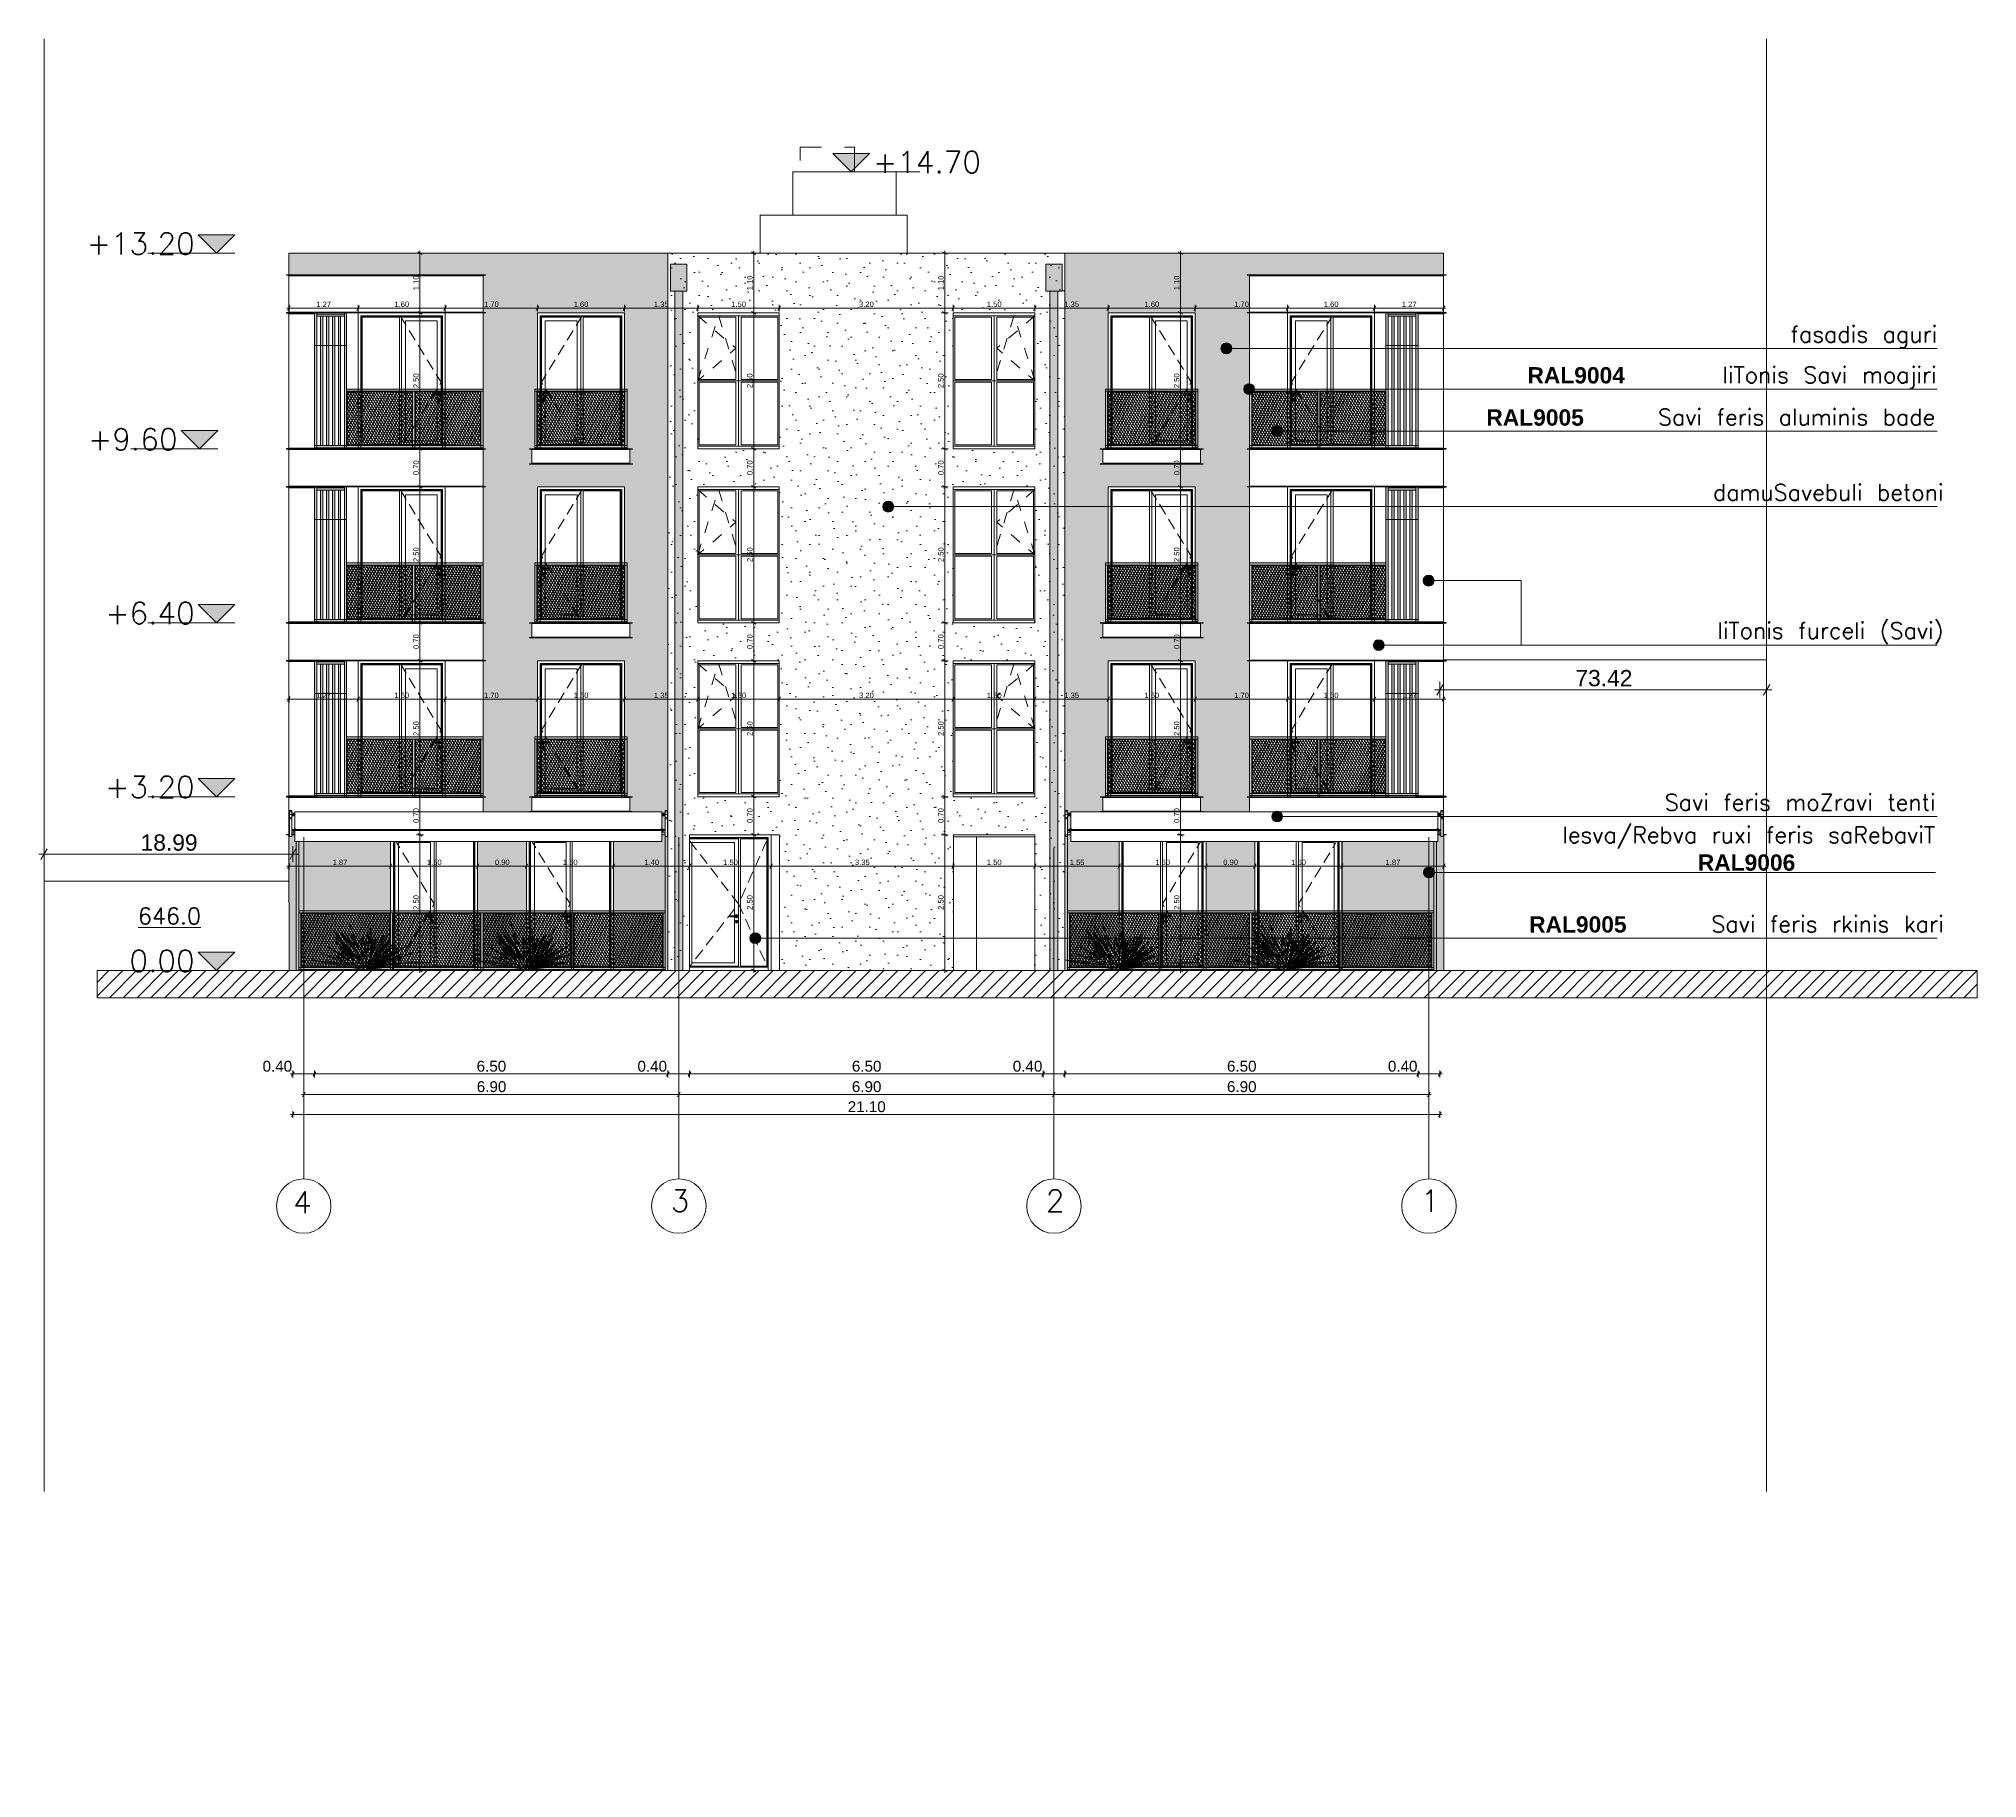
# Model space of a CAD drawing. Header units: millimetres. Extents: x 476571643 to 477489869, y 4620928210 to 4621294454.
# Drawn here: x 477404034 to 477439692, y 4620981969 to 4621013975 of the extents above; entities that cross this region are included whole.
import ezdxf

# ---------------------------------------------------------------- set-up
doc = ezdxf.new("R2010")
doc.units = ezdxf.units.MM
doc.header["$MEASUREMENT"] = 0
doc.set_wipeout_variables(frame=1)
for name, pattern in [('Dashed', [423.333333, 211.666667, -211.666667]), ('Hidden Line', [317.5, 211.666667, -105.833333]), ('Long Dashed', [1058.333302, 634.99999, -423.333311]), ('Wipeout_Contour', [1000, 0, -1000])]:
    doc.linetypes.add(name, pattern=pattern)
for name, color, linetype, lineweight in [('0_Pen_No__1_Pen_No__250', 7, 'Continuous', 0), ('0_Pen_No__250_Pen_No__142', 142, 'Continuous', 0), ('0_Pen_No__7_Pen_No__250', 7, 'Continuous', 0), ('2D Drafting - General_Pen_No__7_Pen_No__250', 7, 'Continuous', 0), ('2D Drafting - General_Pen_No__7_Pen_No__7', 7, 'Continuous', 0), ('a-iataki_Pen_No__5_Pen_No__5_Pen_No__142', 142, 'Continuous', 0), ('Annotation - Text_Pen_No__7_Pen_No__7_Pen_No__142', 142, 'Continuous', 0), ('New_._Pen_No__1', 1, 'Continuous', 0), ('New_2D Drafting - General_Pen_No__1_Pen_No__253', 252, 'Continuous', 0), ('New_2D Drafting - General_Pen_No__30_Pen_No__9_Pen_No__9_Pen_No__253', 252, 'Continuous', 0), ('New_2D Drafting - General_Pen_No__30_Pen_No__9_Pen_No__9_Pen_No__255', 255, 'Continuous', 0), ('New_2D Drafting - General_Pen_No__30_Pen_No__9_Pen_No__9_Pen_No__42', 250, 'Continuous', 0), ('New_2D Drafting - General_Pen_No__30_Pen_No__9_Pen_No__9_Pen_No__7', 7, 'Continuous', 0), ('New_2D Drafting - General_Pen_No__4', 7, 'Continuous', 0), ('New_2D Drafting - General_Pen_No__7', 7, 'Continuous', 0), ('New_2D Drafting - General_Pen_No__7_Pen_No__250', 7, 'Continuous', 0), ('New_Car-Art_Pen_No__250', 7, 'Continuous', 0), ('New_Interior - Furniture _Pen_No__250', 7, 'Continuous', 0), ('New_R03_Nakveti_Pen_No__116', 116, 'Continuous', 0), ('New_Structural - Bearing_Pen_No__1', 1, 'Continuous', 0), ('New_Structural - Bearing_Pen_No__250', 7, 'Continuous', 0), ('New_Structural - Bearing_Pen_No__7', 7, 'Continuous', 0), ('Structural - Bearing_Pen_No__250', 7, 'Continuous', 0), ('Structural - Bearing_Pen_No__7_Pen_No__7_Pen_No__7', 7, 'Continuous', 0), ('zoma_Pen_No__1', 1, 'Continuous', 0), ('zoma_Pen_No__142', 142, 'Continuous', 0), ('zoma_Pen_No__1_Pen_No__142', 142, 'Continuous', 0), ('zoma_Pen_No__5_Pen_No__142', 142, 'Continuous', 0), ('zoma_Pen_No__5_Pen_No__5_Pen_No__142', 142, 'Continuous', 0)]:
    doc.layers.add(name, color=color, linetype=linetype, lineweight=lineweight)
for name, color, linetype in [('New_Interior - Furniture', 7, 'Continuous'), ('New_R03_Nakveti', 7, 'Continuous'), ('zoma', 7, 'Continuous'), ('zoma_Pen_No__5', 7, 'Continuous')]:
    doc.layers.add(name, color=color, linetype=linetype)
doc.styles.add('GENERATED_STYLE_2', font='arial.ttf')
doc.styles.add('GENERATED_STYLE_6', font='arialbd.ttf')
doc.linetypes.add('Break', pattern='A,0,[1,a-5 saxl бѓ’бѓђбѓ¦бѓ”бѓ‘бѓ”бѓ‘бѓ\x98_1.Shx,S=15.679026,R=0,X=0,Y=0],-1975.557214,0', length=1975.557214)
doc.dimstyles.new('GENERATED_STYLE__3', dxfattribs={"dimtxt": 200, "dimasz": 64.421331, "dimexe": 0.18, "dimexo": 3, "dimgap": 0.09, "dimtad": 1, "dimtih": 1, "dimtoh": 1, "dimlfac": 0.001, "dimzin": 0, "dimdsep": 46, "dimtxsty": 'GENERATED_STYLE_2', "dimblk": 'ARROWHEAD_2', "dimblk1": 'ARROWHEAD_2', "dimblk2": 'ARROWHEAD_2', "dimcen": 0.09, "dimclrd": 142, "dimclre": 142, "dimclrt": 142, "dimadec": 0, "dimazin": 0, "dimtfac": 1, "dimtdec": 4, "dimtmove": 0, "dimatfit": 3, "dimfxl": 1, "dimtolj": 1, "dimtzin": 0, "dimarcsym": 0})
doc.dimstyles.new('GENERATED_STYLE__31', dxfattribs={"dimtxt": 100, "dimasz": 64.421331, "dimexe": 0.18, "dimexo": 3, "dimgap": 0.09, "dimtad": 1, "dimtih": 1, "dimtoh": 1, "dimlfac": 0.001, "dimzin": 0, "dimdsep": 46, "dimtxsty": 'GENERATED_STYLE_2', "dimblk": 'ARROWHEAD_2', "dimblk1": 'ARROWHEAD_2', "dimblk2": 'ARROWHEAD_2', "dimcen": 0.09, "dimclrd": 142, "dimclre": 142, "dimclrt": 142, "dimadec": 0, "dimazin": 0, "dimtfac": 1, "dimtdec": 4, "dimtmove": 0, "dimatfit": 3, "dimfxl": 1, "dimtolj": 1, "dimtzin": 0, "dimarcsym": 0})
doc.dimstyles.new('GENERATED_STYLE__32', dxfattribs={"dimtxt": 100, "dimasz": 64.421331, "dimexe": 0.18, "dimexo": 3, "dimgap": 0.09, "dimtad": 1, "dimlfac": 0.001, "dimzin": 0, "dimdsep": 46, "dimtxsty": 'GENERATED_STYLE_2', "dimblk": 'ARROWHEAD_2', "dimblk1": 'ARROWHEAD_2', "dimblk2": 'ARROWHEAD_2', "dimcen": 0.09, "dimclrd": 142, "dimclre": 142, "dimclrt": 142, "dimadec": 0, "dimazin": 0, "dimtfac": 1, "dimtdec": 4, "dimtmove": 0, "dimatfit": 3, "dimfxl": 1, "dimtolj": 1, "dimtzin": 0, "dimarcsym": 0})
doc.dimstyles.new('GENERATED_STYLE__5', dxfattribs={"dimtxt": 300, "dimasz": 152, "dimexe": 0.18, "dimexo": 3, "dimgap": 0.09, "dimtad": 1, "dimtih": 1, "dimtoh": 1, "dimlfac": 0.001, "dimzin": 0, "dimdsep": 46, "dimtxsty": 'GENERATED_STYLE_2', "dimblk": 'ARROWHEAD_2', "dimblk1": 'ARROWHEAD_2', "dimblk2": 'ARROWHEAD_2', "dimcen": 0.09, "dimclrd": 1, "dimclre": 1, "dimclrt": 1, "dimadec": 0, "dimazin": 0, "dimtfac": 1, "dimtdec": 4, "dimtmove": 0, "dimatfit": 3, "dimfxl": 1, "dimtolj": 1, "dimtzin": 0, "dimarcsym": 0})
pattern_1 = [(0, (476844527.15, 4621385791.044), (0, 66.64), []), (90, (476844527.15, 4621385791.04), (-244.8, 0), [66.64, -66.64]), (90, (476844649.55, 4621385857.68), (-244.8, 0), [66.64, -66.64])]
pattern_2 = [(60, (476844527.15, 4621385791.044), (-38.9711432, 22.5), []), (122.8330945, (476844527.15, 4621385791.044), (36.8060797, 18.75), [])]

# ---------------------------------------------------------------- blocks, each defined once
blk = doc.blocks.new('*D1043', base_point=(476844527, 4621385791))
at = {"layer": 'zoma_Pen_No__142', "color": 142, "linetype": 'Continuous', "lineweight": 0, "transparency": 16777216}
for p, q in [((477408666, 4620994183), (477408707, 4620994183)), ((477408732, 4620994225), (477408683, 4620994141)), ((477408707, 4620994119), (477408707, 4620994246)), ((477408707, 4620994183), (477429807, 4620994183)), ((477429783, 4620994141), (477429832, 4620994225)), ((477429807, 4620994119), (477429807, 4620994246)), ((477429807, 4620994183), (477429849, 4620994183))]:
    blk.add_line(p, q, dxfattribs=at)
at = {"layer": 'zoma_Pen_No__142', "color": 142, "lineweight": 0, "transparency": 16777216, "insert": (477418915, 4620994223), "char_height": 200, "attachment_point": 7, "style": 'GENERATED_STYLE_2'}
blk.add_mtext('\\A1;{\\pql;\\fArial CYR|b0|i0|c204|p34;21.10}', dxfattribs=at)
blk = doc.blocks.new('ARROWHEAD_2')
at = {"color": 0, "linetype": 'Continuous', "lineweight": 0}
for p, q in [((0, 0), (-1, 0)), ((-0.38, -0.66), (0.38, 0.66))]:
    blk.add_line(p, q, dxfattribs=at)
blk = doc.blocks.new('*D1044', base_point=(476844527, 4621385791))
at = {"layer": 'zoma_Pen_No__1', "color": 1, "linetype": 'Continuous', "lineweight": 0, "transparency": 16777216}
for p, q in [((477429710, 4621001997), (477429807, 4621001997)), ((477429865, 4621002097), (477429750, 4621001897)), ((477429807, 4621001847), (477429807, 4621002147)), ((477429807, 4621001997), (477435818, 4621001997)), ((477435760, 4621001897), (477435876, 4621002097)), ((477435818, 4621001847), (477435818, 4621002147)), ((477435818, 4621001997), (477435916, 4621001997))]:
    blk.add_line(p, q, dxfattribs=at)
at = {"layer": 'zoma_Pen_No__1', "color": 1, "lineweight": 0, "transparency": 16777216, "insert": (477432300, 4621002057), "char_height": 300, "attachment_point": 7, "style": 'GENERATED_STYLE_2'}
blk.add_mtext('\\A1;{\\pql;\\fArial CYR|b0|i0|c204|p34;73.42}', dxfattribs=at)
blk = doc.blocks.new('*D1056', base_point=(476844527, 4621385791))
at = {"layer": 'zoma_Pen_No__142', "color": 142, "linetype": 'Continuous', "lineweight": 0, "transparency": 16777216}
for p, q in [((477408666, 4620994928), (477408707, 4620994928)), ((477408732, 4620994970), (477408683, 4620994885)), ((477408707, 4620994864), (477408707, 4620994991)), ((477408707, 4620994928), (477409107, 4620994928)), ((477409132, 4620994970), (477409083, 4620994885)), ((477409107, 4620994864), (477409107, 4620994991))]:
    blk.add_line(p, q, dxfattribs=at)
at = {"layer": 'zoma_Pen_No__142', "color": 142, "lineweight": 0, "transparency": 16777216, "insert": (477408151, 4620994968), "char_height": 200, "attachment_point": 7, "style": 'GENERATED_STYLE_2'}
blk.add_mtext('\\A1;{\\pql;\\fArial CYR|b0|i0|c204|p34;0.40}', dxfattribs=at)
blk = doc.blocks.new('*D1057', base_point=(476844527, 4621385791))
at = {"layer": 'zoma_Pen_No__142', "color": 142, "linetype": 'Continuous', "lineweight": 0, "transparency": 16777216}
for p, q in [((477409132, 4620994970), (477409083, 4620994885)), ((477409107, 4620994864), (477409107, 4620994991)), ((477409107, 4620994928), (477415604, 4620994928)), ((477415628, 4620994970), (477415579, 4620994885)), ((477415604, 4620994864), (477415604, 4620994991))]:
    blk.add_line(p, q, dxfattribs=at)
at = {"layer": 'zoma_Pen_No__142', "color": 142, "lineweight": 0, "transparency": 16777216, "char_height": 200, "attachment_point": 7, "style": 'GENERATED_STYLE_2'}
for s, insert in [('\\A1;{\\pql;\\fArial CYR|b0|i0|c204|p34;6.50}', (477412089, 4620994968)), ('\\A1;{\\pql;\\fArial CYR|b0|i0|c204|p34;0.40}', (477415047, 4620994968))]:
    blk.add_mtext(s, dxfattribs=dict(at, insert=insert))
blk = doc.blocks.new('*D1058', base_point=(476844527, 4621385791))
at = {"layer": 'zoma_Pen_No__142', "color": 142, "linetype": 'Continuous', "lineweight": 0, "transparency": 16777216}
for p, q in [((477415628, 4620994970), (477415579, 4620994885)), ((477415604, 4620994864), (477415604, 4620994991)), ((477415604, 4620994928), (477416006, 4620994928)), ((477416031, 4620994970), (477415982, 4620994885)), ((477416006, 4620994864), (477416006, 4620994991))]:
    blk.add_line(p, q, dxfattribs=at)
blk = doc.blocks.new('*D1059', base_point=(476844527, 4621385791))
at = {"layer": 'zoma_Pen_No__142', "color": 142, "linetype": 'Continuous', "lineweight": 0, "transparency": 16777216}
for p, q in [((477416031, 4620994970), (477415982, 4620994885)), ((477416006, 4620994864), (477416006, 4620994991))]:
    blk.add_line(p, q, dxfattribs=at)
blk = doc.blocks.new('*D1060', base_point=(476844527, 4621385791))
at = {"layer": 'zoma_Pen_No__142', "color": 142, "linetype": 'Continuous', "lineweight": 0, "transparency": 16777216}
for p, q in [((477416031, 4620994970), (477415982, 4620994885)), ((477416006, 4620994864), (477416006, 4620994991)), ((477416006, 4620994928), (477422507, 4620994928)), ((477422532, 4620994970), (477422483, 4620994885)), ((477422507, 4620994864), (477422507, 4620994991))]:
    blk.add_line(p, q, dxfattribs=at)
at = {"layer": 'zoma_Pen_No__142', "color": 142, "lineweight": 0, "transparency": 16777216, "char_height": 200, "attachment_point": 7, "style": 'GENERATED_STYLE_2'}
for s, insert in [('\\A1;{\\pql;\\fArial CYR|b0|i0|c204|p34;6.50}', (477418991, 4620994968)), ('\\A1;{\\pql;\\fArial CYR|b0|i0|c204|p34;0.40}', (477421951, 4620994968))]:
    blk.add_mtext(s, dxfattribs=dict(at, insert=insert))
blk = doc.blocks.new('*D1061', base_point=(476844527, 4621385791))
at = {"layer": 'zoma_Pen_No__142', "color": 142, "linetype": 'Continuous', "lineweight": 0, "transparency": 16777216}
for p, q in [((477422532, 4620994970), (477422483, 4620994885)), ((477422507, 4620994864), (477422507, 4620994991))]:
    blk.add_line(p, q, dxfattribs=at)
blk = doc.blocks.new('*D1062', base_point=(476844527, 4621385791))
at = {"layer": 'zoma_Pen_No__142', "color": 142, "linetype": 'Continuous', "lineweight": 0, "transparency": 16777216}
for p, q in [((477422532, 4620994970), (477422483, 4620994885)), ((477422507, 4620994864), (477422507, 4620994991)), ((477422507, 4620994928), (477422907, 4620994928)), ((477422932, 4620994970), (477422883, 4620994885)), ((477422907, 4620994864), (477422907, 4620994991))]:
    blk.add_line(p, q, dxfattribs=at)
blk = doc.blocks.new('*D1063', base_point=(476844527, 4621385791))
at = {"layer": 'zoma_Pen_No__142', "color": 142, "linetype": 'Continuous', "lineweight": 0, "transparency": 16777216}
for p, q in [((477422932, 4620994970), (477422883, 4620994885)), ((477422907, 4620994864), (477422907, 4620994991)), ((477422907, 4620994928), (477429407, 4620994928)), ((477429432, 4620994970), (477429383, 4620994885)), ((477429407, 4620994864), (477429407, 4620994991))]:
    blk.add_line(p, q, dxfattribs=at)
at = {"layer": 'zoma_Pen_No__142', "color": 142, "lineweight": 0, "transparency": 16777216, "char_height": 200, "attachment_point": 7, "style": 'GENERATED_STYLE_2'}
for s, insert in [('\\A1;{\\pql;\\fArial CYR|b0|i0|c204|p34;6.50}', (477425891, 4620994968)), ('\\A1;{\\pql;\\fArial CYR|b0|i0|c204|p34;0.40}', (477428851, 4620994968))]:
    blk.add_mtext(s, dxfattribs=dict(at, insert=insert))
blk = doc.blocks.new('*D1064', base_point=(476844527, 4621385791))
at = {"layer": 'zoma_Pen_No__142', "color": 142, "linetype": 'Continuous', "lineweight": 0, "transparency": 16777216}
for p, q in [((477429432, 4620994970), (477429383, 4620994885)), ((477429407, 4620994864), (477429407, 4620994991)), ((477429407, 4620994928), (477429807, 4620994928)), ((477429783, 4620994885), (477429832, 4620994970)), ((477429807, 4620994864), (477429807, 4620994991)), ((477429807, 4620994928), (477429849, 4620994928))]:
    blk.add_line(p, q, dxfattribs=at)
blk = doc.blocks.new('*D1065', base_point=(476844527, 4621385791))
at = {"layer": 'zoma_Pen_No__142', "color": 142, "linetype": 'Continuous', "lineweight": 0, "transparency": 16777216}
for p, q in [((477408866, 4620994552), (477408907, 4620994552)), ((477408932, 4620994594), (477408883, 4620994509)), ((477408907, 4620994488), (477408907, 4620994615)), ((477408907, 4620994552), (477415807, 4620994552)), ((477415832, 4620994594), (477415783, 4620994509)), ((477415807, 4620994488), (477415807, 4620994615))]:
    blk.add_line(p, q, dxfattribs=at)
at = {"layer": 'zoma_Pen_No__142', "color": 142, "lineweight": 0, "transparency": 16777216, "insert": (477412091, 4620994592), "char_height": 200, "attachment_point": 7, "style": 'GENERATED_STYLE_2'}
blk.add_mtext('\\A1;{\\pql;\\fArial CYR|b0|i0|c204|p34;6.90}', dxfattribs=at)
blk = doc.blocks.new('*D1066', base_point=(476844527, 4621385791))
at = {"layer": 'zoma_Pen_No__142', "color": 142, "linetype": 'Continuous', "lineweight": 0, "transparency": 16777216}
for p, q in [((477415832, 4620994594), (477415783, 4620994509)), ((477415807, 4620994488), (477415807, 4620994615)), ((477415807, 4620994552), (477422707, 4620994552)), ((477422732, 4620994594), (477422683, 4620994509)), ((477422707, 4620994488), (477422707, 4620994615))]:
    blk.add_line(p, q, dxfattribs=at)
at = {"layer": 'zoma_Pen_No__142', "color": 142, "lineweight": 0, "transparency": 16777216, "insert": (477418991, 4620994592), "char_height": 200, "attachment_point": 7, "style": 'GENERATED_STYLE_2'}
blk.add_mtext('\\A1;{\\pql;\\fArial CYR|b0|i0|c204|p34;6.90}', dxfattribs=at)
blk = doc.blocks.new('*D1067', base_point=(476844527, 4621385791))
at = {"layer": 'zoma_Pen_No__142', "color": 142, "linetype": 'Continuous', "lineweight": 0, "transparency": 16777216}
for p, q in [((477422732, 4620994594), (477422683, 4620994509)), ((477422707, 4620994488), (477422707, 4620994615)), ((477422707, 4620994552), (477429607, 4620994552)), ((477429582, 4620994509), (477429631, 4620994594)), ((477429607, 4620994488), (477429607, 4620994615)), ((477429607, 4620994552), (477429648, 4620994552))]:
    blk.add_line(p, q, dxfattribs=at)
at = {"layer": 'zoma_Pen_No__142', "color": 142, "lineweight": 0, "transparency": 16777216, "insert": (477425891, 4620994592), "char_height": 200, "attachment_point": 7, "style": 'GENERATED_STYLE_2'}
blk.add_mtext('\\A1;{\\pql;\\fArial CYR|b0|i0|c204|p34;6.90}', dxfattribs=at)
blk = doc.blocks.new('*D1724', base_point=(476844527, 4621385791))
at = {"layer": 'zoma_Pen_No__1', "color": 1, "linetype": 'Continuous', "lineweight": 0, "transparency": 16777216}
for p, q in [((477404132, 4620998822), (477404132, 4620999122)), ((477408707, 4620998822), (477408707, 4620999122)), ((477404034, 4620998972), (477404132, 4620998972)), ((477404190, 4620999072), (477404074, 4620998872)), ((477404132, 4620998972), (477408707, 4620998972)), ((477408650, 4620998872), (477408765, 4620999072)), ((477408707, 4620998972), (477408805, 4620998972))]:
    blk.add_line(p, q, dxfattribs=at)
at = {"layer": 'zoma_Pen_No__1', "color": 1, "lineweight": 0, "transparency": 16777216, "insert": (477405907, 4620999032), "char_height": 300, "attachment_point": 7, "style": 'GENERATED_STYLE_2'}
blk.add_mtext('\\A1;{\\pql;\\fArial CYR|b0|i0|c204|p34;18.99}', dxfattribs=at)
blk = doc.blocks.new('*D1730', base_point=(476844527, 4621385791))
at = {"layer": 'zoma_Pen_No__142', "color": 142, "linetype": 'Continuous', "lineweight": 0, "transparency": 16777216}
for p, q in [((477408595, 4621001823), (477408637, 4621001823)), ((477408661, 4621001865), (477408612, 4621001780)), ((477408637, 4621001759), (477408637, 4621001886)), ((477408637, 4621001823), (477409908, 4621001823)), ((477409932, 4621001865), (477409883, 4621001780)), ((477409908, 4621001759), (477409908, 4621001886))]:
    blk.add_line(p, q, dxfattribs=at)
at = {"layer": 'zoma_Pen_No__142', "color": 142, "lineweight": 0, "transparency": 16777216, "insert": (477409139, 4621001843), "char_height": 100, "attachment_point": 7, "style": 'GENERATED_STYLE_2'}
blk.add_mtext('\\A1;{\\pql;\\fArial CYR|b0|i0|c204|p34;1.27}', dxfattribs=at)
blk = doc.blocks.new('*D1731', base_point=(476844527, 4621385791))
at = {"layer": 'zoma_Pen_No__142', "color": 142, "linetype": 'Continuous', "lineweight": 0, "transparency": 16777216}
for p, q in [((477409932, 4621001865), (477409883, 4621001780)), ((477409908, 4621001759), (477409908, 4621001886)), ((477409908, 4621001823), (477411508, 4621001823)), ((477411532, 4621001865), (477411483, 4621001780)), ((477411508, 4621001759), (477411508, 4621001886))]:
    blk.add_line(p, q, dxfattribs=at)
at = {"layer": 'zoma_Pen_No__142', "color": 142, "lineweight": 0, "transparency": 16777216, "insert": (477410575, 4621001843), "char_height": 100, "attachment_point": 7, "style": 'GENERATED_STYLE_2'}
blk.add_mtext('\\A1;{\\pql;\\fArial CYR|b0|i0|c204|p34;1.60}', dxfattribs=at)
blk = doc.blocks.new('*D1732', base_point=(476844527, 4621385791))
at = {"layer": 'zoma_Pen_No__142', "color": 142, "linetype": 'Continuous', "lineweight": 0, "transparency": 16777216}
for p, q in [((477411532, 4621001865), (477411483, 4621001780)), ((477411508, 4621001759), (477411508, 4621001886)), ((477411508, 4621001823), (477413206, 4621001823)), ((477413231, 4621001865), (477413182, 4621001780)), ((477413206, 4621001759), (477413206, 4621001886))]:
    blk.add_line(p, q, dxfattribs=at)
at = {"layer": 'zoma_Pen_No__142', "color": 142, "lineweight": 0, "transparency": 16777216, "insert": (477412224, 4621001843), "char_height": 100, "attachment_point": 7, "style": 'GENERATED_STYLE_2'}
blk.add_mtext('\\A1;{\\pql;\\fArial CYR|b0|i0|c204|p34;1.70}', dxfattribs=at)
blk = doc.blocks.new('*D1733', base_point=(476844527, 4621385791))
at = {"layer": 'zoma_Pen_No__142', "color": 142, "linetype": 'Continuous', "lineweight": 0, "transparency": 16777216}
for p, q in [((477413231, 4621001865), (477413182, 4621001780)), ((477413206, 4621001759), (477413206, 4621001886)), ((477413206, 4621001823), (477414806, 4621001823)), ((477414831, 4621001865), (477414782, 4621001780)), ((477414806, 4621001759), (477414806, 4621001886))]:
    blk.add_line(p, q, dxfattribs=at)
at = {"layer": 'zoma_Pen_No__142', "color": 142, "lineweight": 0, "transparency": 16777216, "insert": (477413873, 4621001843), "char_height": 100, "attachment_point": 7, "style": 'GENERATED_STYLE_2'}
blk.add_mtext('\\A1;{\\pql;\\fArial CYR|b0|i0|c204|p34;1.60}', dxfattribs=at)
blk = doc.blocks.new('*D1734', base_point=(476844527, 4621385791))
at = {"layer": 'zoma_Pen_No__142', "color": 142, "linetype": 'Continuous', "lineweight": 0, "transparency": 16777216}
for p, q in [((477414831, 4621001865), (477414782, 4621001780)), ((477414806, 4621001759), (477414806, 4621001886)), ((477414806, 4621001823), (477416156, 4621001823)), ((477416180, 4621001865), (477416131, 4621001780)), ((477416156, 4621001759), (477416156, 4621001886))]:
    blk.add_line(p, q, dxfattribs=at)
at = {"layer": 'zoma_Pen_No__142', "color": 142, "lineweight": 0, "transparency": 16777216, "insert": (477415348, 4621001843), "char_height": 100, "attachment_point": 7, "style": 'GENERATED_STYLE_2'}
blk.add_mtext('\\A1;{\\pql;\\fArial CYR|b0|i0|c204|p34;1.35}', dxfattribs=at)
blk = doc.blocks.new('*D1735', base_point=(476844527, 4621385791))
at = {"layer": 'zoma_Pen_No__142', "color": 142, "linetype": 'Continuous', "lineweight": 0, "transparency": 16777216}
for p, q in [((477416180, 4621001865), (477416131, 4621001780)), ((477416156, 4621001759), (477416156, 4621001886)), ((477416156, 4621001823), (477417656, 4621001823)), ((477417680, 4621001865), (477417631, 4621001780)), ((477417656, 4621001759), (477417656, 4621001886))]:
    blk.add_line(p, q, dxfattribs=at)
at = {"layer": 'zoma_Pen_No__142', "color": 142, "lineweight": 0, "transparency": 16777216, "insert": (477416772, 4621001843), "char_height": 100, "attachment_point": 7, "style": 'GENERATED_STYLE_2'}
blk.add_mtext('\\A1;{\\pql;\\fArial CYR|b0|i0|c204|p34;1.50}', dxfattribs=at)
blk = doc.blocks.new('*D1736', base_point=(476844527, 4621385791))
at = {"layer": 'zoma_Pen_No__142', "color": 142, "linetype": 'Continuous', "lineweight": 0, "transparency": 16777216}
for p, q in [((477417680, 4621001865), (477417631, 4621001780)), ((477417656, 4621001759), (477417656, 4621001886)), ((477417656, 4621001823), (477420857, 4621001823)), ((477420881, 4621001865), (477420832, 4621001780)), ((477420857, 4621001759), (477420857, 4621001886))]:
    blk.add_line(p, q, dxfattribs=at)
at = {"layer": 'zoma_Pen_No__142', "color": 142, "lineweight": 0, "transparency": 16777216, "insert": (477419123, 4621001843), "char_height": 100, "attachment_point": 7, "style": 'GENERATED_STYLE_2'}
blk.add_mtext('\\A1;{\\pql;\\fArial CYR|b0|i0|c204|p34;3.20}', dxfattribs=at)
blk = doc.blocks.new('*D1737', base_point=(476844527, 4621385791))
at = {"layer": 'zoma_Pen_No__142', "color": 142, "linetype": 'Continuous', "lineweight": 0, "transparency": 16777216}
for p, q in [((477420881, 4621001865), (477420832, 4621001780)), ((477420857, 4621001759), (477420857, 4621001886)), ((477420857, 4621001823), (477422357, 4621001823)), ((477422381, 4621001865), (477422332, 4621001780)), ((477422357, 4621001759), (477422357, 4621001886))]:
    blk.add_line(p, q, dxfattribs=at)
at = {"layer": 'zoma_Pen_No__142', "color": 142, "lineweight": 0, "transparency": 16777216, "insert": (477421474, 4621001843), "char_height": 100, "attachment_point": 7, "style": 'GENERATED_STYLE_2'}
blk.add_mtext('\\A1;{\\pql;\\fArial CYR|b0|i0|c204|p34;1.50}', dxfattribs=at)
blk = doc.blocks.new('*D1738', base_point=(476844527, 4621385791))
at = {"layer": 'zoma_Pen_No__142', "color": 142, "linetype": 'Continuous', "lineweight": 0, "transparency": 16777216}
for p, q in [((477422381, 4621001865), (477422332, 4621001780)), ((477422357, 4621001759), (477422357, 4621001886)), ((477422357, 4621001823), (477423706, 4621001823)), ((477423730, 4621001865), (477423681, 4621001780)), ((477423706, 4621001759), (477423706, 4621001886))]:
    blk.add_line(p, q, dxfattribs=at)
at = {"layer": 'zoma_Pen_No__142', "color": 142, "lineweight": 0, "transparency": 16777216, "insert": (477422898, 4621001843), "char_height": 100, "attachment_point": 7, "style": 'GENERATED_STYLE_2'}
blk.add_mtext('\\A1;{\\pql;\\fArial CYR|b0|i0|c204|p34;1.35}', dxfattribs=at)
blk = doc.blocks.new('*D1739', base_point=(476844527, 4621385791))
at = {"layer": 'zoma_Pen_No__142', "color": 142, "linetype": 'Continuous', "lineweight": 0, "transparency": 16777216}
for p, q in [((477423730, 4621001865), (477423681, 4621001780)), ((477423706, 4621001759), (477423706, 4621001886)), ((477423706, 4621001823), (477425306, 4621001823)), ((477425330, 4621001865), (477425281, 4621001780)), ((477425306, 4621001759), (477425306, 4621001886))]:
    blk.add_line(p, q, dxfattribs=at)
at = {"layer": 'zoma_Pen_No__142', "color": 142, "lineweight": 0, "transparency": 16777216, "insert": (477424373, 4621001843), "char_height": 100, "attachment_point": 7, "style": 'GENERATED_STYLE_2'}
blk.add_mtext('\\A1;{\\pql;\\fArial CYR|b0|i0|c204|p34;1.60}', dxfattribs=at)
blk = doc.blocks.new('*D1740', base_point=(476844527, 4621385791))
at = {"layer": 'zoma_Pen_No__142', "color": 142, "linetype": 'Continuous', "lineweight": 0, "transparency": 16777216}
for p, q in [((477425330, 4621001865), (477425281, 4621001780)), ((477425306, 4621001759), (477425306, 4621001886)), ((477425306, 4621001823), (477427004, 4621001823)), ((477427029, 4621001865), (477426980, 4621001780)), ((477427004, 4621001759), (477427004, 4621001886))]:
    blk.add_line(p, q, dxfattribs=at)
at = {"layer": 'zoma_Pen_No__142', "color": 142, "lineweight": 0, "transparency": 16777216, "insert": (477426022, 4621001843), "char_height": 100, "attachment_point": 7, "style": 'GENERATED_STYLE_2'}
blk.add_mtext('\\A1;{\\pql;\\fArial CYR|b0|i0|c204|p34;1.70}', dxfattribs=at)
blk = doc.blocks.new('*D1741', base_point=(476844527, 4621385791))
at = {"layer": 'zoma_Pen_No__142', "color": 142, "linetype": 'Continuous', "lineweight": 0, "transparency": 16777216}
for p, q in [((477427029, 4621001865), (477426980, 4621001780)), ((477427004, 4621001759), (477427004, 4621001886)), ((477427004, 4621001823), (477428604, 4621001823)), ((477428629, 4621001865), (477428580, 4621001780)), ((477428604, 4621001759), (477428604, 4621001886))]:
    blk.add_line(p, q, dxfattribs=at)
at = {"layer": 'zoma_Pen_No__142', "color": 142, "lineweight": 0, "transparency": 16777216, "insert": (477427671, 4621001843), "char_height": 100, "attachment_point": 7, "style": 'GENERATED_STYLE_2'}
blk.add_mtext('\\A1;{\\pql;\\fArial CYR|b0|i0|c204|p34;1.60}', dxfattribs=at)
blk = doc.blocks.new('*D1742', base_point=(476844527, 4621385791))
at = {"layer": 'zoma_Pen_No__142', "color": 142, "linetype": 'Continuous', "lineweight": 0, "transparency": 16777216}
for p, q in [((477428629, 4621001865), (477428580, 4621001780)), ((477428604, 4621001759), (477428604, 4621001886)), ((477428604, 4621001823), (477429876, 4621001823)), ((477429851, 4621001780), (477429900, 4621001865)), ((477429876, 4621001759), (477429876, 4621001886)), ((477429876, 4621001823), (477429917, 4621001823))]:
    blk.add_line(p, q, dxfattribs=at)
at = {"layer": 'zoma_Pen_No__142', "color": 142, "lineweight": 0, "transparency": 16777216, "insert": (477429107, 4621001843), "char_height": 100, "attachment_point": 7, "style": 'GENERATED_STYLE_2'}
blk.add_mtext('\\A1;{\\pql;\\fArial CYR|b0|i0|c204|p34;1.27}', dxfattribs=at)
blk = doc.blocks.new('*D1743', base_point=(476844527, 4621385791))
at = {"layer": 'zoma_Pen_No__142', "color": 142, "linetype": 'Continuous', "lineweight": 0, "transparency": 16777216}
for p, q in [((477408595, 4620998751), (477408637, 4620998751)), ((477408661, 4620998794), (477408612, 4620998709)), ((477408637, 4620998688), (477408637, 4620998815)), ((477408637, 4620998751), (477410507, 4620998751)), ((477410531, 4620998794), (477410483, 4620998709)), ((477410507, 4620998688), (477410507, 4620998815))]:
    blk.add_line(p, q, dxfattribs=at)
at = {"layer": 'zoma_Pen_No__142', "color": 142, "lineweight": 0, "transparency": 16777216, "insert": (477409439, 4620998771), "char_height": 100, "attachment_point": 7, "style": 'GENERATED_STYLE_2'}
blk.add_mtext('\\A1;{\\pql;\\fArial CYR|b0|i0|c204|p34;1.87}', dxfattribs=at)
blk = doc.blocks.new('*D1744', base_point=(476844527, 4621385791))
at = {"layer": 'zoma_Pen_No__142', "color": 142, "linetype": 'Continuous', "lineweight": 0, "transparency": 16777216}
for p, q in [((477410531, 4620998794), (477410483, 4620998709)), ((477410507, 4620998688), (477410507, 4620998815)), ((477410507, 4620998751), (477412107, 4620998751)), ((477412131, 4620998794), (477412083, 4620998709)), ((477412107, 4620998688), (477412107, 4620998815))]:
    blk.add_line(p, q, dxfattribs=at)
at = {"layer": 'zoma_Pen_No__142', "color": 142, "lineweight": 0, "transparency": 16777216, "insert": (477411174, 4620998771), "char_height": 100, "attachment_point": 7, "style": 'GENERATED_STYLE_2'}
blk.add_mtext('\\A1;{\\pql;\\fArial CYR|b0|i0|c204|p34;1.60}', dxfattribs=at)
blk = doc.blocks.new('*D1745', base_point=(476844527, 4621385791))
at = {"layer": 'zoma_Pen_No__142', "color": 142, "linetype": 'Continuous', "lineweight": 0, "transparency": 16777216}
for p, q in [((477412131, 4620998794), (477412083, 4620998709)), ((477412107, 4620998688), (477412107, 4620998815)), ((477412107, 4620998751), (477413007, 4620998751)), ((477413031, 4620998794), (477412982, 4620998709)), ((477413007, 4620998688), (477413007, 4620998815))]:
    blk.add_line(p, q, dxfattribs=at)
at = {"layer": 'zoma_Pen_No__142', "color": 142, "lineweight": 0, "transparency": 16777216, "insert": (477412424, 4620998771), "char_height": 100, "attachment_point": 7, "style": 'GENERATED_STYLE_2'}
blk.add_mtext('\\A1;{\\pql;\\fArial CYR|b0|i0|c204|p34;0.90}', dxfattribs=at)
blk = doc.blocks.new('*D1746', base_point=(476844527, 4621385791))
at = {"layer": 'zoma_Pen_No__142', "color": 142, "linetype": 'Continuous', "lineweight": 0, "transparency": 16777216}
for p, q in [((477413031, 4620998794), (477412982, 4620998709)), ((477413007, 4620998688), (477413007, 4620998815)), ((477413007, 4620998751), (477414607, 4620998751)), ((477414631, 4620998794), (477414582, 4620998709)), ((477414607, 4620998688), (477414607, 4620998815))]:
    blk.add_line(p, q, dxfattribs=at)
at = {"layer": 'zoma_Pen_No__142', "color": 142, "lineweight": 0, "transparency": 16777216, "insert": (477413674, 4620998771), "char_height": 100, "attachment_point": 7, "style": 'GENERATED_STYLE_2'}
blk.add_mtext('\\A1;{\\pql;\\fArial CYR|b0|i0|c204|p34;1.60}', dxfattribs=at)
blk = doc.blocks.new('*D1747', base_point=(476844527, 4621385791))
at = {"layer": 'zoma_Pen_No__142', "color": 142, "linetype": 'Continuous', "lineweight": 0, "transparency": 16777216}
for p, q in [((477414631, 4620998794), (477414582, 4620998709)), ((477414607, 4620998688), (477414607, 4620998815)), ((477414607, 4620998751), (477416006, 4620998751)), ((477416031, 4620998794), (477415982, 4620998709)), ((477416006, 4620998688), (477416006, 4620998815))]:
    blk.add_line(p, q, dxfattribs=at)
at = {"layer": 'zoma_Pen_No__142', "color": 142, "lineweight": 0, "transparency": 16777216, "insert": (477415173, 4620998771), "char_height": 100, "attachment_point": 7, "style": 'GENERATED_STYLE_2'}
blk.add_mtext('\\A1;{\\pql;\\fArial CYR|b0|i0|c204|p34;1.40}', dxfattribs=at)
blk = doc.blocks.new('*D1748', base_point=(476844527, 4621385791))
at = {"layer": 'zoma_Pen_No__142', "color": 142, "linetype": 'Continuous', "lineweight": 0, "transparency": 16777216}
for p, q in [((477416031, 4620998794), (477415982, 4620998709)), ((477416006, 4620998688), (477416006, 4620998815)), ((477416006, 4620998751), (477417504, 4620998751)), ((477417528, 4620998794), (477417479, 4620998709)), ((477417504, 4620998688), (477417504, 4620998815))]:
    blk.add_line(p, q, dxfattribs=at)
at = {"layer": 'zoma_Pen_No__142', "color": 142, "lineweight": 0, "transparency": 16777216, "insert": (477416622, 4620998771), "char_height": 100, "attachment_point": 7, "style": 'GENERATED_STYLE_2'}
blk.add_mtext('\\A1;{\\pql;\\fArial CYR|b0|i0|c204|p34;1.50}', dxfattribs=at)
blk = doc.blocks.new('*D1749', base_point=(476844527, 4621385791))
at = {"layer": 'zoma_Pen_No__142', "color": 142, "linetype": 'Continuous', "lineweight": 0, "transparency": 16777216}
for p, q in [((477417528, 4620998794), (477417479, 4620998709)), ((477417504, 4620998688), (477417504, 4620998815)), ((477417504, 4620998751), (477420856, 4620998751)), ((477420881, 4620998794), (477420832, 4620998709)), ((477420856, 4620998688), (477420856, 4620998815))]:
    blk.add_line(p, q, dxfattribs=at)
at = {"layer": 'zoma_Pen_No__142', "color": 142, "lineweight": 0, "transparency": 16777216, "insert": (477419047, 4620998771), "char_height": 100, "attachment_point": 7, "style": 'GENERATED_STYLE_2'}
blk.add_mtext('\\A1;{\\pql;\\fArial CYR|b0|i0|c204|p34;3.35}', dxfattribs=at)
blk = doc.blocks.new('*D1750', base_point=(476844527, 4621385791))
at = {"layer": 'zoma_Pen_No__142', "color": 142, "linetype": 'Continuous', "lineweight": 0, "transparency": 16777216}
for p, q in [((477420881, 4620998794), (477420832, 4620998709)), ((477420856, 4620998688), (477420856, 4620998815)), ((477420856, 4620998751), (477422356, 4620998751)), ((477422381, 4620998794), (477422332, 4620998709)), ((477422356, 4620998688), (477422356, 4620998815))]:
    blk.add_line(p, q, dxfattribs=at)
at = {"layer": 'zoma_Pen_No__142', "color": 142, "lineweight": 0, "transparency": 16777216, "insert": (477421473, 4620998771), "char_height": 100, "attachment_point": 7, "style": 'GENERATED_STYLE_2'}
blk.add_mtext('\\A1;{\\pql;\\fArial CYR|b0|i0|c204|p34;1.50}', dxfattribs=at)
blk = doc.blocks.new('*D1751', base_point=(476844527, 4621385791))
at = {"layer": 'zoma_Pen_No__142', "color": 142, "linetype": 'Continuous', "lineweight": 0, "transparency": 16777216}
for p, q in [((477422381, 4620998794), (477422332, 4620998709)), ((477422356, 4620998688), (477422356, 4620998815)), ((477422356, 4620998751), (477423905, 4620998751)), ((477423930, 4620998794), (477423881, 4620998709)), ((477423905, 4620998688), (477423905, 4620998815))]:
    blk.add_line(p, q, dxfattribs=at)
at = {"layer": 'zoma_Pen_No__142', "color": 142, "lineweight": 0, "transparency": 16777216, "insert": (477422998, 4620998771), "char_height": 100, "attachment_point": 7, "style": 'GENERATED_STYLE_2'}
blk.add_mtext('\\A1;{\\pql;\\fArial CYR|b0|i0|c204|p34;1.55}', dxfattribs=at)
blk = doc.blocks.new('*D1752', base_point=(476844527, 4621385791))
at = {"layer": 'zoma_Pen_No__142', "color": 142, "linetype": 'Continuous', "lineweight": 0, "transparency": 16777216}
for p, q in [((477423930, 4620998794), (477423881, 4620998709)), ((477423905, 4620998688), (477423905, 4620998815)), ((477423905, 4620998751), (477425505, 4620998751)), ((477425530, 4620998794), (477425481, 4620998709)), ((477425505, 4620998688), (477425505, 4620998815))]:
    blk.add_line(p, q, dxfattribs=at)
at = {"layer": 'zoma_Pen_No__142', "color": 142, "lineweight": 0, "transparency": 16777216, "insert": (477424572, 4620998771), "char_height": 100, "attachment_point": 7, "style": 'GENERATED_STYLE_2'}
blk.add_mtext('\\A1;{\\pql;\\fArial CYR|b0|i0|c204|p34;1.60}', dxfattribs=at)
blk = doc.blocks.new('*D1753', base_point=(476844527, 4621385791))
at = {"layer": 'zoma_Pen_No__142', "color": 142, "linetype": 'Continuous', "lineweight": 0, "transparency": 16777216}
for p, q in [((477425530, 4620998794), (477425481, 4620998709)), ((477425505, 4620998688), (477425505, 4620998815)), ((477425505, 4620998751), (477426405, 4620998751)), ((477426430, 4620998794), (477426381, 4620998709)), ((477426405, 4620998688), (477426405, 4620998815))]:
    blk.add_line(p, q, dxfattribs=at)
at = {"layer": 'zoma_Pen_No__142', "color": 142, "lineweight": 0, "transparency": 16777216, "insert": (477425822, 4620998771), "char_height": 100, "attachment_point": 7, "style": 'GENERATED_STYLE_2'}
blk.add_mtext('\\A1;{\\pql;\\fArial CYR|b0|i0|c204|p34;0.90}', dxfattribs=at)
blk = doc.blocks.new('*D1754', base_point=(476844527, 4621385791))
at = {"layer": 'zoma_Pen_No__142', "color": 142, "linetype": 'Continuous', "lineweight": 0, "transparency": 16777216}
for p, q in [((477426430, 4620998794), (477426381, 4620998709)), ((477426405, 4620998688), (477426405, 4620998815)), ((477426405, 4620998751), (477428005, 4620998751)), ((477428030, 4620998794), (477427981, 4620998709)), ((477428005, 4620998688), (477428005, 4620998815))]:
    blk.add_line(p, q, dxfattribs=at)
at = {"layer": 'zoma_Pen_No__142', "color": 142, "lineweight": 0, "transparency": 16777216, "insert": (477427072, 4620998771), "char_height": 100, "attachment_point": 7, "style": 'GENERATED_STYLE_2'}
blk.add_mtext('\\A1;{\\pql;\\fArial CYR|b0|i0|c204|p34;1.60}', dxfattribs=at)
blk = doc.blocks.new('*D1755', base_point=(476844527, 4621385791))
at = {"layer": 'zoma_Pen_No__142', "color": 142, "linetype": 'Continuous', "lineweight": 0, "transparency": 16777216}
for p, q in [((477428030, 4620998794), (477427981, 4620998709)), ((477428005, 4620998688), (477428005, 4620998815)), ((477428005, 4620998751), (477429877, 4620998751)), ((477429853, 4620998709), (477429902, 4620998794)), ((477429877, 4620998688), (477429877, 4620998815)), ((477429877, 4620998751), (477429919, 4620998751))]:
    blk.add_line(p, q, dxfattribs=at)
at = {"layer": 'zoma_Pen_No__142', "color": 142, "lineweight": 0, "transparency": 16777216, "insert": (477428808, 4620998771), "char_height": 100, "attachment_point": 7, "style": 'GENERATED_STYLE_2'}
blk.add_mtext('\\A1;{\\pql;\\fArial CYR|b0|i0|c204|p34;1.87}', dxfattribs=at)
blk = doc.blocks.new('*D1756', base_point=(476844527, 4621385791))
at = {"layer": 'zoma_Pen_No__142', "color": 142, "linetype": 'Continuous', "lineweight": 0, "transparency": 16777216}
for p, q in [((477408661, 4621009061), (477408612, 4621008977)), ((477408637, 4621008955), (477408637, 4621009082)), ((477409932, 4621009061), (477409883, 4621008977)), ((477409908, 4621008955), (477409908, 4621009082)), ((477408595, 4621009019), (477408637, 4621009019)), ((477408637, 4621009019), (477409908, 4621009019))]:
    blk.add_line(p, q, dxfattribs=at)
at = {"layer": 'zoma_Pen_No__142', "color": 142, "lineweight": 0, "transparency": 16777216, "insert": (477409139, 4621009039), "char_height": 100, "attachment_point": 7, "style": 'GENERATED_STYLE_2'}
blk.add_mtext('\\A1;{\\pql;\\fArial CYR|b0|i0|c204|p34;1.27}', dxfattribs=at)
blk = doc.blocks.new('*D1757', base_point=(476844527, 4621385791))
at = {"layer": 'zoma_Pen_No__142', "color": 142, "linetype": 'Continuous', "lineweight": 0, "transparency": 16777216}
for p, q in [((477409932, 4621009061), (477409883, 4621008977)), ((477409908, 4621008955), (477409908, 4621009082)), ((477411532, 4621009061), (477411483, 4621008977)), ((477411508, 4621008955), (477411508, 4621009082)), ((477409908, 4621009019), (477411508, 4621009019))]:
    blk.add_line(p, q, dxfattribs=at)
at = {"layer": 'zoma_Pen_No__142', "color": 142, "lineweight": 0, "transparency": 16777216, "insert": (477410575, 4621009039), "char_height": 100, "attachment_point": 7, "style": 'GENERATED_STYLE_2'}
blk.add_mtext('\\A1;{\\pql;\\fArial CYR|b0|i0|c204|p34;1.60}', dxfattribs=at)
blk = doc.blocks.new('*D1758', base_point=(476844527, 4621385791))
at = {"layer": 'zoma_Pen_No__142', "color": 142, "linetype": 'Continuous', "lineweight": 0, "transparency": 16777216}
for p, q in [((477411532, 4621009061), (477411483, 4621008977)), ((477411508, 4621008955), (477411508, 4621009082)), ((477413231, 4621009061), (477413182, 4621008977)), ((477413206, 4621008955), (477413206, 4621009082)), ((477411508, 4621009019), (477413206, 4621009019))]:
    blk.add_line(p, q, dxfattribs=at)
at = {"layer": 'zoma_Pen_No__142', "color": 142, "lineweight": 0, "transparency": 16777216, "insert": (477412224, 4621009039), "char_height": 100, "attachment_point": 7, "style": 'GENERATED_STYLE_2'}
blk.add_mtext('\\A1;{\\pql;\\fArial CYR|b0|i0|c204|p34;1.70}', dxfattribs=at)
blk = doc.blocks.new('*D1759', base_point=(476844527, 4621385791))
at = {"layer": 'zoma_Pen_No__142', "color": 142, "linetype": 'Continuous', "lineweight": 0, "transparency": 16777216}
for p, q in [((477413231, 4621009061), (477413182, 4621008977)), ((477413206, 4621008955), (477413206, 4621009082)), ((477414831, 4621009061), (477414782, 4621008977)), ((477414806, 4621008955), (477414806, 4621009082)), ((477413206, 4621009019), (477414806, 4621009019))]:
    blk.add_line(p, q, dxfattribs=at)
at = {"layer": 'zoma_Pen_No__142', "color": 142, "lineweight": 0, "transparency": 16777216, "insert": (477413873, 4621009039), "char_height": 100, "attachment_point": 7, "style": 'GENERATED_STYLE_2'}
blk.add_mtext('\\A1;{\\pql;\\fArial CYR|b0|i0|c204|p34;1.60}', dxfattribs=at)
blk = doc.blocks.new('*D1760', base_point=(476844527, 4621385791))
at = {"layer": 'zoma_Pen_No__142', "color": 142, "linetype": 'Continuous', "lineweight": 0, "transparency": 16777216}
for p, q in [((477414831, 4621009061), (477414782, 4621008977)), ((477414806, 4621008955), (477414806, 4621009082)), ((477416180, 4621009061), (477416131, 4621008977)), ((477416156, 4621008955), (477416156, 4621009082)), ((477414806, 4621009019), (477416156, 4621009019))]:
    blk.add_line(p, q, dxfattribs=at)
at = {"layer": 'zoma_Pen_No__142', "color": 142, "lineweight": 0, "transparency": 16777216, "insert": (477415348, 4621009039), "char_height": 100, "attachment_point": 7, "style": 'GENERATED_STYLE_2'}
blk.add_mtext('\\A1;{\\pql;\\fArial CYR|b0|i0|c204|p34;1.35}', dxfattribs=at)
blk = doc.blocks.new('*D1761', base_point=(476844527, 4621385791))
at = {"layer": 'zoma_Pen_No__142', "color": 142, "linetype": 'Continuous', "lineweight": 0, "transparency": 16777216}
for p, q in [((477416180, 4621009061), (477416131, 4621008977)), ((477416156, 4621008955), (477416156, 4621009082)), ((477417680, 4621009061), (477417631, 4621008977)), ((477417656, 4621008955), (477417656, 4621009082)), ((477416156, 4621009019), (477417656, 4621009019))]:
    blk.add_line(p, q, dxfattribs=at)
at = {"layer": 'zoma_Pen_No__142', "color": 142, "lineweight": 0, "transparency": 16777216, "insert": (477416772, 4621009039), "char_height": 100, "attachment_point": 7, "style": 'GENERATED_STYLE_2'}
blk.add_mtext('\\A1;{\\pql;\\fArial CYR|b0|i0|c204|p34;1.50}', dxfattribs=at)
blk = doc.blocks.new('*D1762', base_point=(476844527, 4621385791))
at = {"layer": 'zoma_Pen_No__142', "color": 142, "linetype": 'Continuous', "lineweight": 0, "transparency": 16777216}
for p, q in [((477417680, 4621009061), (477417631, 4621008977)), ((477417656, 4621008955), (477417656, 4621009082)), ((477420881, 4621009061), (477420832, 4621008977)), ((477420857, 4621008955), (477420857, 4621009082)), ((477417656, 4621009019), (477420857, 4621009019))]:
    blk.add_line(p, q, dxfattribs=at)
at = {"layer": 'zoma_Pen_No__142', "color": 142, "lineweight": 0, "transparency": 16777216, "insert": (477419123, 4621009039), "char_height": 100, "attachment_point": 7, "style": 'GENERATED_STYLE_2'}
blk.add_mtext('\\A1;{\\pql;\\fArial CYR|b0|i0|c204|p34;3.20}', dxfattribs=at)
blk = doc.blocks.new('*D1763', base_point=(476844527, 4621385791))
at = {"layer": 'zoma_Pen_No__142', "color": 142, "linetype": 'Continuous', "lineweight": 0, "transparency": 16777216}
for p, q in [((477420881, 4621009061), (477420832, 4621008977)), ((477420857, 4621008955), (477420857, 4621009082)), ((477422381, 4621009061), (477422332, 4621008977)), ((477422357, 4621008955), (477422357, 4621009082)), ((477420857, 4621009019), (477422357, 4621009019))]:
    blk.add_line(p, q, dxfattribs=at)
at = {"layer": 'zoma_Pen_No__142', "color": 142, "lineweight": 0, "transparency": 16777216, "insert": (477421474, 4621009039), "char_height": 100, "attachment_point": 7, "style": 'GENERATED_STYLE_2'}
blk.add_mtext('\\A1;{\\pql;\\fArial CYR|b0|i0|c204|p34;1.50}', dxfattribs=at)
blk = doc.blocks.new('*D1764', base_point=(476844527, 4621385791))
at = {"layer": 'zoma_Pen_No__142', "color": 142, "linetype": 'Continuous', "lineweight": 0, "transparency": 16777216}
for p, q in [((477422381, 4621009061), (477422332, 4621008977)), ((477422357, 4621008955), (477422357, 4621009082)), ((477423730, 4621009061), (477423681, 4621008977)), ((477423706, 4621008955), (477423706, 4621009082)), ((477422357, 4621009019), (477423706, 4621009019))]:
    blk.add_line(p, q, dxfattribs=at)
at = {"layer": 'zoma_Pen_No__142', "color": 142, "lineweight": 0, "transparency": 16777216, "insert": (477422898, 4621009039), "char_height": 100, "attachment_point": 7, "style": 'GENERATED_STYLE_2'}
blk.add_mtext('\\A1;{\\pql;\\fArial CYR|b0|i0|c204|p34;1.35}', dxfattribs=at)
blk = doc.blocks.new('*D1765', base_point=(476844527, 4621385791))
at = {"layer": 'zoma_Pen_No__142', "color": 142, "linetype": 'Continuous', "lineweight": 0, "transparency": 16777216}
for p, q in [((477423730, 4621009061), (477423681, 4621008977)), ((477423706, 4621008955), (477423706, 4621009082)), ((477425330, 4621009061), (477425281, 4621008977)), ((477425306, 4621008955), (477425306, 4621009082)), ((477423706, 4621009019), (477425306, 4621009019))]:
    blk.add_line(p, q, dxfattribs=at)
at = {"layer": 'zoma_Pen_No__142', "color": 142, "lineweight": 0, "transparency": 16777216, "insert": (477424373, 4621009039), "char_height": 100, "attachment_point": 7, "style": 'GENERATED_STYLE_2'}
blk.add_mtext('\\A1;{\\pql;\\fArial CYR|b0|i0|c204|p34;1.60}', dxfattribs=at)
blk = doc.blocks.new('*D1766', base_point=(476844527, 4621385791))
at = {"layer": 'zoma_Pen_No__142', "color": 142, "linetype": 'Continuous', "lineweight": 0, "transparency": 16777216}
for p, q in [((477425330, 4621009061), (477425281, 4621008977)), ((477425306, 4621008955), (477425306, 4621009082)), ((477427029, 4621009061), (477426980, 4621008977)), ((477427004, 4621008955), (477427004, 4621009082)), ((477425306, 4621009019), (477427004, 4621009019))]:
    blk.add_line(p, q, dxfattribs=at)
at = {"layer": 'zoma_Pen_No__142', "color": 142, "lineweight": 0, "transparency": 16777216, "insert": (477426022, 4621009039), "char_height": 100, "attachment_point": 7, "style": 'GENERATED_STYLE_2'}
blk.add_mtext('\\A1;{\\pql;\\fArial CYR|b0|i0|c204|p34;1.70}', dxfattribs=at)
blk = doc.blocks.new('*D1767', base_point=(476844527, 4621385791))
at = {"layer": 'zoma_Pen_No__142', "color": 142, "linetype": 'Continuous', "lineweight": 0, "transparency": 16777216}
for p, q in [((477427029, 4621009061), (477426980, 4621008977)), ((477427004, 4621008955), (477427004, 4621009082)), ((477428629, 4621009061), (477428580, 4621008977)), ((477428604, 4621008955), (477428604, 4621009082)), ((477427004, 4621009019), (477428604, 4621009019))]:
    blk.add_line(p, q, dxfattribs=at)
at = {"layer": 'zoma_Pen_No__142', "color": 142, "lineweight": 0, "transparency": 16777216, "insert": (477427671, 4621009039), "char_height": 100, "attachment_point": 7, "style": 'GENERATED_STYLE_2'}
blk.add_mtext('\\A1;{\\pql;\\fArial CYR|b0|i0|c204|p34;1.60}', dxfattribs=at)
blk = doc.blocks.new('*D1768', base_point=(476844527, 4621385791))
at = {"layer": 'zoma_Pen_No__142', "color": 142, "linetype": 'Continuous', "lineweight": 0, "transparency": 16777216}
for p, q in [((477428629, 4621009061), (477428580, 4621008977)), ((477428604, 4621008955), (477428604, 4621009082)), ((477429851, 4621008977), (477429900, 4621009061)), ((477429876, 4621008955), (477429876, 4621009082)), ((477428604, 4621009019), (477429876, 4621009019)), ((477429876, 4621009019), (477429917, 4621009019))]:
    blk.add_line(p, q, dxfattribs=at)
at = {"layer": 'zoma_Pen_No__142', "color": 142, "lineweight": 0, "transparency": 16777216, "insert": (477429107, 4621009039), "char_height": 100, "attachment_point": 7, "style": 'GENERATED_STYLE_2'}
blk.add_mtext('\\A1;{\\pql;\\fArial CYR|b0|i0|c204|p34;1.27}', dxfattribs=at)
blk = doc.blocks.new('Line_103', base_point=(477426298, 4621007530))
at = {"layer": 'zoma_Pen_No__5_Pen_No__142', "linetype": 'Continuous', "lineweight": 0}
blk.add_hatch(color=142, dxfattribs=at).paths.add_polyline_path([(477426198, 4621007530), (477426206, 4621007492), (477426227, 4621007459), (477426260, 4621007438), (477426298, 4621007430), (477426336, 4621007438), (477426369, 4621007459), (477426391, 4621007492), (477426398, 4621007530), (477426391, 4621007568), (477426369, 4621007601), (477426336, 4621007622), (477426298, 4621007630), (477426260, 4621007622), (477426227, 4621007601), (477426206, 4621007568)])
at = {"layer": 'zoma_Pen_No__5_Pen_No__142', "color": 142, "linetype": 'Continuous', "lineweight": 0}
blk.add_line((477426398, 4621007530), (477438956, 4621007530), dxfattribs=at)
blk.add_circle((477426298, 4621007530), 100, dxfattribs=at)
blk = doc.blocks.new('Line_104', base_point=(477425880, 4621008278))
at = {"layer": 'zoma_Pen_No__5_Pen_No__142', "linetype": 'Continuous', "lineweight": 0}
blk.add_hatch(color=142, dxfattribs=at).paths.add_polyline_path([(477425780, 4621008278), (477425788, 4621008240), (477425810, 4621008208), (477425842, 4621008186), (477425880, 4621008178), (477425919, 4621008186), (477425951, 4621008208), (477425973, 4621008240), (477425980, 4621008278), (477425973, 4621008317), (477425951, 4621008349), (477425919, 4621008371), (477425880, 4621008378), (477425842, 4621008371), (477425810, 4621008349), (477425788, 4621008317)])
at = {"layer": 'zoma_Pen_No__5_Pen_No__142', "color": 142, "linetype": 'Continuous', "lineweight": 0}
blk.add_line((477425980, 4621008278), (477438956, 4621008278), dxfattribs=at)
blk.add_circle((477425880, 4621008278), 100, dxfattribs=at)
blk = doc.blocks.new('Line_105', base_point=(477417215, 4620997426))
at = {"layer": 'zoma_Pen_No__5_Pen_No__142', "linetype": 'Continuous', "lineweight": 0}
blk.add_hatch(color=142, dxfattribs=at).paths.add_polyline_path([(477417115, 4620997426), (477417123, 4620997388), (477417144, 4620997355), (477417177, 4620997334), (477417215, 4620997326), (477417253, 4620997334), (477417286, 4620997355), (477417307, 4620997388), (477417315, 4620997426), (477417307, 4620997464), (477417286, 4620997497), (477417253, 4620997518), (477417215, 4620997526), (477417177, 4620997518), (477417144, 4620997497), (477417123, 4620997464)])
at = {"layer": 'zoma_Pen_No__5_Pen_No__142', "color": 142, "linetype": 'Continuous', "lineweight": 0}
blk.add_line((477417315, 4620997426), (477438956, 4620997426), dxfattribs=at)
blk.add_circle((477417215, 4620997426), 100, dxfattribs=at)
blk = doc.blocks.new('Line_106', base_point=(477426814, 4621006753))
at = {"layer": 'zoma_Pen_No__5_Pen_No__142', "linetype": 'Continuous', "lineweight": 0}
blk.add_hatch(color=142, dxfattribs=at).paths.add_polyline_path([(477426714, 4621006753), (477426722, 4621006715), (477426743, 4621006683), (477426776, 4621006661), (477426814, 4621006653), (477426852, 4621006661), (477426885, 4621006683), (477426906, 4621006715), (477426914, 4621006753), (477426906, 4621006792), (477426885, 4621006824), (477426852, 4621006846), (477426814, 4621006853), (477426776, 4621006846), (477426743, 4621006824), (477426722, 4621006792)])
at = {"layer": 'zoma_Pen_No__5_Pen_No__142', "color": 142, "linetype": 'Continuous', "lineweight": 0}
blk.add_line((477426914, 4621006753), (477438956, 4621006753), dxfattribs=at)
blk.add_circle((477426814, 4621006753), 100, dxfattribs=at)
blk = doc.blocks.new('Line_107', base_point=(477429607, 4620998635))
at = {"layer": 'zoma_Pen_No__5_Pen_No__142', "linetype": 'Continuous', "lineweight": 0}
blk.add_hatch(color=142, dxfattribs=at).paths.add_polyline_path([(477429507, 4620998635), (477429515, 4620998597), (477429536, 4620998564), (477429569, 4620998543), (477429607, 4620998535), (477429645, 4620998543), (477429678, 4620998564), (477429699, 4620998597), (477429707, 4620998635), (477429699, 4620998673), (477429678, 4620998706), (477429645, 4620998727), (477429607, 4620998735), (477429569, 4620998727), (477429536, 4620998706), (477429515, 4620998673)])
at = {"layer": 'zoma_Pen_No__5_Pen_No__142', "color": 142, "linetype": 'Continuous', "lineweight": 0}
blk.add_line((477429707, 4620998635), (477438926, 4620998635), dxfattribs=at)
blk.add_circle((477429607, 4620998635), 100, dxfattribs=at)
blk = doc.blocks.new('Line_117', base_point=(477419660, 4621005368))
at = {"layer": 'zoma_Pen_No__5_Pen_No__142', "linetype": 'Continuous', "lineweight": 0}
blk.add_hatch(color=142, dxfattribs=at).paths.add_polyline_path([(477419560, 4621005368), (477419568, 4621005330), (477419590, 4621005297), (477419622, 4621005275), (477419660, 4621005268), (477419699, 4621005275), (477419731, 4621005297), (477419753, 4621005330), (477419760, 4621005368), (477419753, 4621005406), (477419731, 4621005439), (477419699, 4621005460), (477419660, 4621005468), (477419622, 4621005460), (477419590, 4621005439), (477419568, 4621005406)])
at = {"layer": 'zoma_Pen_No__5_Pen_No__142', "color": 142, "linetype": 'Continuous', "lineweight": 0}
blk.add_line((477419760, 4621005368), (477438956, 4621005368), dxfattribs=at)
blk.add_circle((477419660, 4621005368), 100, dxfattribs=at)
blk = doc.blocks.new('Line_120', base_point=(477426814, 4620999665))
at = {"layer": 'zoma_Pen_No__5_Pen_No__142', "linetype": 'Continuous', "lineweight": 0}
blk.add_hatch(color=142, dxfattribs=at).paths.add_polyline_path([(477426714, 4620999665), (477426722, 4620999627), (477426743, 4620999594), (477426776, 4620999573), (477426814, 4620999565), (477426852, 4620999573), (477426885, 4620999594), (477426906, 4620999627), (477426914, 4620999665), (477426906, 4620999703), (477426885, 4620999736), (477426852, 4620999757), (477426814, 4620999765), (477426776, 4620999757), (477426743, 4620999736), (477426722, 4620999703)])
at = {"layer": 'zoma_Pen_No__5_Pen_No__142', "color": 142, "linetype": 'Continuous', "lineweight": 0}
blk.add_line((477426914, 4620999665), (477438956, 4620999665), dxfattribs=at)
blk.add_circle((477426814, 4620999665), 100, dxfattribs=at)
blk = doc.blocks.new('Line_125', base_point=(477428683, 4621002818))
at = {"layer": 'zoma_Pen_No__5_Pen_No__142', "linetype": 'Continuous', "lineweight": 0}
blk.add_hatch(color=142, dxfattribs=at).paths.add_polyline_path([(477428583, 4621002818), (477428590, 4621002780), (477428612, 4621002748), (477428644, 4621002726), (477428683, 4621002718), (477428721, 4621002726), (477428753, 4621002748), (477428775, 4621002780), (477428783, 4621002818), (477428775, 4621002857), (477428753, 4621002889), (477428721, 4621002911), (477428683, 4621002918), (477428644, 4621002911), (477428612, 4621002889), (477428590, 4621002857)])
at = {"layer": 'zoma_Pen_No__5_Pen_No__142', "color": 142, "linetype": 'Continuous', "lineweight": 0}
blk.add_line((477428783, 4621002818), (477438956, 4621002818), dxfattribs=at)
blk.add_circle((477428683, 4621002818), 100, dxfattribs=at)
blk = doc.blocks.new('Line_129', base_point=(477429599, 4621004006))
at = {"layer": 'zoma_Pen_No__5_Pen_No__142', "linetype": 'Continuous', "lineweight": 0}
blk.add_hatch(color=142, dxfattribs=at).paths.add_polyline_path([(477429499, 4621004006), (477429507, 4621003968), (477429529, 4621003936), (477429561, 4621003914), (477429599, 4621003906), (477429638, 4621003914), (477429670, 4621003936), (477429692, 4621003968), (477429699, 4621004006), (477429692, 4621004045), (477429670, 4621004077), (477429638, 4621004099), (477429599, 4621004106), (477429561, 4621004099), (477429529, 4621004077), (477429507, 4621004045)])
at = {"layer": 'zoma_Pen_No__5_Pen_No__142', "color": 142, "linetype": 'Continuous', "lineweight": 0}
blk.add_line((477429699, 4621004006), (477431300, 4621004006), dxfattribs=at)
blk.add_circle((477429599, 4621004006), 100, dxfattribs=at)
blk = doc.blocks.new('*D2060', base_point=(476844527, 4621385791))
at = {"layer": 'zoma_Pen_No__142', "color": 142, "linetype": 'Continuous', "lineweight": 0, "transparency": 16777216}
for p, q in [((477411110, 4620999330), (477410983, 4620999330)), ((477411004, 4620999354), (477411089, 4620999306)), ((477411046, 4620996830), (477411046, 4620999330)), ((477411110, 4620996830), (477410983, 4620996830)), ((477411004, 4620996854), (477411089, 4620996806)), ((477411046, 4620996789), (477411046, 4620996830))]:
    blk.add_line(p, q, dxfattribs=at)
at = {"layer": 'zoma_Pen_No__142', "color": 142, "lineweight": 0, "transparency": 16777216, "insert": (477411026, 4620997947), "char_height": 100, "attachment_point": 7, "rotation": 90, "style": 'GENERATED_STYLE_2'}
blk.add_mtext('\\A1;{\\pql;\\fArial CYR|b0|i0|c204|p34;2.50}', dxfattribs=at)
blk = doc.blocks.new('*D2061', base_point=(476844527, 4621385791))
at = {"layer": 'zoma_Pen_No__142', "color": 142, "linetype": 'Continuous', "lineweight": 0, "transparency": 16777216}
for p, q in [((477411110, 4621000030), (477410983, 4621000030)), ((477411004, 4621000055), (477411089, 4621000006)), ((477411046, 4620999330), (477411046, 4621000030)), ((477411110, 4620999330), (477410983, 4620999330)), ((477411004, 4620999354), (477411089, 4620999306))]:
    blk.add_line(p, q, dxfattribs=at)
at = {"layer": 'zoma_Pen_No__142', "color": 142, "lineweight": 0, "transparency": 16777216, "insert": (477411026, 4620999547), "char_height": 100, "attachment_point": 7, "rotation": 90, "style": 'GENERATED_STYLE_2'}
blk.add_mtext('\\A1;{\\pql;\\fArial CYR|b0|i0|c204|p34;0.70}', dxfattribs=at)
blk = doc.blocks.new('*D2062', base_point=(476844527, 4621385791))
at = {"layer": 'zoma_Pen_No__142', "color": 142, "linetype": 'Continuous', "lineweight": 0, "transparency": 16777216}
for p, q in [((477411110, 4621002530), (477410983, 4621002530)), ((477411004, 4621002555), (477411089, 4621002506)), ((477411046, 4621000030), (477411046, 4621002530)), ((477411110, 4621000030), (477410983, 4621000030)), ((477411004, 4621000055), (477411089, 4621000006))]:
    blk.add_line(p, q, dxfattribs=at)
at = {"layer": 'zoma_Pen_No__142', "color": 142, "lineweight": 0, "transparency": 16777216, "insert": (477411026, 4621001147), "char_height": 100, "attachment_point": 7, "rotation": 90, "style": 'GENERATED_STYLE_2'}
blk.add_mtext('\\A1;{\\pql;\\fArial CYR|b0|i0|c204|p34;2.50}', dxfattribs=at)
blk = doc.blocks.new('*D2063', base_point=(476844527, 4621385791))
at = {"layer": 'zoma_Pen_No__142', "color": 142, "linetype": 'Continuous', "lineweight": 0, "transparency": 16777216}
for p, q in [((477411110, 4621003230), (477410983, 4621003230)), ((477411004, 4621003255), (477411089, 4621003206)), ((477411046, 4621002530), (477411046, 4621003230)), ((477411110, 4621002530), (477410983, 4621002530)), ((477411004, 4621002555), (477411089, 4621002506))]:
    blk.add_line(p, q, dxfattribs=at)
at = {"layer": 'zoma_Pen_No__142', "color": 142, "lineweight": 0, "transparency": 16777216, "insert": (477411026, 4621002747), "char_height": 100, "attachment_point": 7, "rotation": 90, "style": 'GENERATED_STYLE_2'}
blk.add_mtext('\\A1;{\\pql;\\fArial CYR|b0|i0|c204|p34;0.70}', dxfattribs=at)
blk = doc.blocks.new('*D2064', base_point=(476844527, 4621385791))
at = {"layer": 'zoma_Pen_No__142', "color": 142, "linetype": 'Continuous', "lineweight": 0, "transparency": 16777216}
for p, q in [((477411110, 4621005730), (477410983, 4621005730)), ((477411004, 4621005755), (477411089, 4621005706)), ((477411046, 4621003230), (477411046, 4621005730)), ((477411110, 4621003230), (477410983, 4621003230)), ((477411004, 4621003255), (477411089, 4621003206))]:
    blk.add_line(p, q, dxfattribs=at)
at = {"layer": 'zoma_Pen_No__142', "color": 142, "lineweight": 0, "transparency": 16777216, "insert": (477411026, 4621004347), "char_height": 100, "attachment_point": 7, "rotation": 90, "style": 'GENERATED_STYLE_2'}
blk.add_mtext('\\A1;{\\pql;\\fArial CYR|b0|i0|c204|p34;2.50}', dxfattribs=at)
blk = doc.blocks.new('*D2065', base_point=(476844527, 4621385791))
at = {"layer": 'zoma_Pen_No__142', "color": 142, "linetype": 'Continuous', "lineweight": 0, "transparency": 16777216}
for p, q in [((477411110, 4621006430), (477410983, 4621006430)), ((477411004, 4621006455), (477411089, 4621006406)), ((477411046, 4621005730), (477411046, 4621006430)), ((477411110, 4621005730), (477410983, 4621005730)), ((477411004, 4621005755), (477411089, 4621005706))]:
    blk.add_line(p, q, dxfattribs=at)
at = {"layer": 'zoma_Pen_No__142', "color": 142, "lineweight": 0, "transparency": 16777216, "insert": (477411026, 4621005947), "char_height": 100, "attachment_point": 7, "rotation": 90, "style": 'GENERATED_STYLE_2'}
blk.add_mtext('\\A1;{\\pql;\\fArial CYR|b0|i0|c204|p34;0.70}', dxfattribs=at)
blk = doc.blocks.new('*D2066', base_point=(476844527, 4621385791))
at = {"layer": 'zoma_Pen_No__142', "color": 142, "linetype": 'Continuous', "lineweight": 0, "transparency": 16777216}
for p, q in [((477411110, 4621008930), (477410983, 4621008930)), ((477411004, 4621008955), (477411089, 4621008906)), ((477411046, 4621006430), (477411046, 4621008930)), ((477411110, 4621006430), (477410983, 4621006430)), ((477411004, 4621006455), (477411089, 4621006406))]:
    blk.add_line(p, q, dxfattribs=at)
at = {"layer": 'zoma_Pen_No__142', "color": 142, "lineweight": 0, "transparency": 16777216, "insert": (477411026, 4621007547), "char_height": 100, "attachment_point": 7, "rotation": 90, "style": 'GENERATED_STYLE_2'}
blk.add_mtext('\\A1;{\\pql;\\fArial CYR|b0|i0|c204|p34;2.50}', dxfattribs=at)
blk = doc.blocks.new('*D2067', base_point=(476844527, 4621385791))
at = {"layer": 'zoma_Pen_No__142', "color": 142, "linetype": 'Continuous', "lineweight": 0, "transparency": 16777216}
for p, q in [((477411110, 4621010030), (477410983, 4621010030)), ((477411089, 4621010005), (477411004, 4621010054)), ((477411046, 4621010030), (477411046, 4621010071)), ((477411046, 4621008930), (477411046, 4621010030)), ((477411110, 4621008930), (477410983, 4621008930)), ((477411004, 4621008955), (477411089, 4621008906))]:
    blk.add_line(p, q, dxfattribs=at)
at = {"layer": 'zoma_Pen_No__142', "color": 142, "lineweight": 0, "transparency": 16777216, "insert": (477411026, 4621009347), "char_height": 100, "attachment_point": 7, "rotation": 90, "style": 'GENERATED_STYLE_2'}
blk.add_mtext('\\A1;{\\pql;\\fArial CYR|b0|i0|c204|p34;1.10}', dxfattribs=at)
blk = doc.blocks.new('*D2068', base_point=(476844527, 4621385791))
at = {"layer": 'zoma_Pen_No__142', "color": 142, "linetype": 'Continuous', "lineweight": 0, "transparency": 16777216}
for p, q in [((477417248, 4620999330), (477417121, 4620999330)), ((477417142, 4620999354), (477417227, 4620999306)), ((477417185, 4620996830), (477417185, 4620999330)), ((477417248, 4620996830), (477417121, 4620996830)), ((477417142, 4620996854), (477417227, 4620996806)), ((477417185, 4620996789), (477417185, 4620996830))]:
    blk.add_line(p, q, dxfattribs=at)
at = {"layer": 'zoma_Pen_No__142', "color": 142, "lineweight": 0, "transparency": 16777216, "insert": (477417165, 4620997947), "char_height": 100, "attachment_point": 7, "rotation": 90, "style": 'GENERATED_STYLE_2'}
blk.add_mtext('\\A1;{\\pql;\\fArial CYR|b0|i0|c204|p34;2.50}', dxfattribs=at)
blk = doc.blocks.new('*D2069', base_point=(476844527, 4621385791))
at = {"layer": 'zoma_Pen_No__142', "color": 142, "linetype": 'Continuous', "lineweight": 0, "transparency": 16777216}
for p, q in [((477417248, 4621000030), (477417121, 4621000030)), ((477417142, 4621000055), (477417227, 4621000006)), ((477417185, 4620999330), (477417185, 4621000030)), ((477417248, 4620999330), (477417121, 4620999330)), ((477417142, 4620999354), (477417227, 4620999306))]:
    blk.add_line(p, q, dxfattribs=at)
at = {"layer": 'zoma_Pen_No__142', "color": 142, "lineweight": 0, "transparency": 16777216, "insert": (477417165, 4620999547), "char_height": 100, "attachment_point": 7, "rotation": 90, "style": 'GENERATED_STYLE_2'}
blk.add_mtext('\\A1;{\\pql;\\fArial CYR|b0|i0|c204|p34;0.70}', dxfattribs=at)
blk = doc.blocks.new('*D2070', base_point=(476844527, 4621385791))
at = {"layer": 'zoma_Pen_No__142', "color": 142, "linetype": 'Continuous', "lineweight": 0, "transparency": 16777216}
for p, q in [((477417248, 4621002530), (477417121, 4621002530)), ((477417142, 4621002555), (477417227, 4621002506)), ((477417185, 4621000030), (477417185, 4621002530)), ((477417248, 4621000030), (477417121, 4621000030)), ((477417142, 4621000055), (477417227, 4621000006))]:
    blk.add_line(p, q, dxfattribs=at)
at = {"layer": 'zoma_Pen_No__142', "color": 142, "lineweight": 0, "transparency": 16777216, "insert": (477417165, 4621001147), "char_height": 100, "attachment_point": 7, "rotation": 90, "style": 'GENERATED_STYLE_2'}
blk.add_mtext('\\A1;{\\pql;\\fArial CYR|b0|i0|c204|p34;2.50}', dxfattribs=at)
blk = doc.blocks.new('*D2071', base_point=(476844527, 4621385791))
at = {"layer": 'zoma_Pen_No__142', "color": 142, "linetype": 'Continuous', "lineweight": 0, "transparency": 16777216}
for p, q in [((477417248, 4621003230), (477417121, 4621003230)), ((477417142, 4621003255), (477417227, 4621003206)), ((477417185, 4621002530), (477417185, 4621003230)), ((477417248, 4621002530), (477417121, 4621002530)), ((477417142, 4621002555), (477417227, 4621002506))]:
    blk.add_line(p, q, dxfattribs=at)
at = {"layer": 'zoma_Pen_No__142', "color": 142, "lineweight": 0, "transparency": 16777216, "insert": (477417165, 4621002747), "char_height": 100, "attachment_point": 7, "rotation": 90, "style": 'GENERATED_STYLE_2'}
blk.add_mtext('\\A1;{\\pql;\\fArial CYR|b0|i0|c204|p34;0.70}', dxfattribs=at)
blk = doc.blocks.new('*D2072', base_point=(476844527, 4621385791))
at = {"layer": 'zoma_Pen_No__142', "color": 142, "linetype": 'Continuous', "lineweight": 0, "transparency": 16777216}
for p, q in [((477417248, 4621005730), (477417121, 4621005730)), ((477417142, 4621005755), (477417227, 4621005706)), ((477417185, 4621003230), (477417185, 4621005730)), ((477417248, 4621003230), (477417121, 4621003230)), ((477417142, 4621003255), (477417227, 4621003206))]:
    blk.add_line(p, q, dxfattribs=at)
at = {"layer": 'zoma_Pen_No__142', "color": 142, "lineweight": 0, "transparency": 16777216, "insert": (477417165, 4621004347), "char_height": 100, "attachment_point": 7, "rotation": 90, "style": 'GENERATED_STYLE_2'}
blk.add_mtext('\\A1;{\\pql;\\fArial CYR|b0|i0|c204|p34;2.50}', dxfattribs=at)
blk = doc.blocks.new('*D2073', base_point=(476844527, 4621385791))
at = {"layer": 'zoma_Pen_No__142', "color": 142, "linetype": 'Continuous', "lineweight": 0, "transparency": 16777216}
for p, q in [((477417248, 4621006430), (477417121, 4621006430)), ((477417142, 4621006455), (477417227, 4621006406)), ((477417185, 4621005730), (477417185, 4621006430)), ((477417248, 4621005730), (477417121, 4621005730)), ((477417142, 4621005755), (477417227, 4621005706))]:
    blk.add_line(p, q, dxfattribs=at)
at = {"layer": 'zoma_Pen_No__142', "color": 142, "lineweight": 0, "transparency": 16777216, "insert": (477417165, 4621005947), "char_height": 100, "attachment_point": 7, "rotation": 90, "style": 'GENERATED_STYLE_2'}
blk.add_mtext('\\A1;{\\pql;\\fArial CYR|b0|i0|c204|p34;0.70}', dxfattribs=at)
blk = doc.blocks.new('*D2074', base_point=(476844527, 4621385791))
at = {"layer": 'zoma_Pen_No__142', "color": 142, "linetype": 'Continuous', "lineweight": 0, "transparency": 16777216}
for p, q in [((477417248, 4621008930), (477417121, 4621008930)), ((477417142, 4621008955), (477417227, 4621008906)), ((477417185, 4621006430), (477417185, 4621008930)), ((477417248, 4621006430), (477417121, 4621006430)), ((477417142, 4621006455), (477417227, 4621006406))]:
    blk.add_line(p, q, dxfattribs=at)
at = {"layer": 'zoma_Pen_No__142', "color": 142, "lineweight": 0, "transparency": 16777216, "insert": (477417165, 4621007547), "char_height": 100, "attachment_point": 7, "rotation": 90, "style": 'GENERATED_STYLE_2'}
blk.add_mtext('\\A1;{\\pql;\\fArial CYR|b0|i0|c204|p34;2.50}', dxfattribs=at)
blk = doc.blocks.new('*D2075', base_point=(476844527, 4621385791))
at = {"layer": 'zoma_Pen_No__142', "color": 142, "linetype": 'Continuous', "lineweight": 0, "transparency": 16777216}
for p, q in [((477417248, 4621010030), (477417121, 4621010030)), ((477417227, 4621010005), (477417142, 4621010054)), ((477417185, 4621010030), (477417185, 4621010071)), ((477417185, 4621008930), (477417185, 4621010030)), ((477417248, 4621008930), (477417121, 4621008930)), ((477417142, 4621008955), (477417227, 4621008906))]:
    blk.add_line(p, q, dxfattribs=at)
at = {"layer": 'zoma_Pen_No__142', "color": 142, "lineweight": 0, "transparency": 16777216, "insert": (477417165, 4621009347), "char_height": 100, "attachment_point": 7, "rotation": 90, "style": 'GENERATED_STYLE_2'}
blk.add_mtext('\\A1;{\\pql;\\fArial CYR|b0|i0|c204|p34;1.10}', dxfattribs=at)
blk = doc.blocks.new('*D2076', base_point=(476844527, 4621385791))
at = {"layer": 'zoma_Pen_No__142', "color": 142, "linetype": 'Continuous', "lineweight": 0, "transparency": 16777216}
for p, q in [((477425101, 4620999330), (477424974, 4620999330)), ((477424995, 4620999354), (477425080, 4620999306)), ((477425037, 4620996830), (477425037, 4620999330)), ((477425101, 4620996830), (477424974, 4620996830)), ((477424995, 4620996854), (477425080, 4620996806)), ((477425037, 4620996789), (477425037, 4620996830))]:
    blk.add_line(p, q, dxfattribs=at)
at = {"layer": 'zoma_Pen_No__142', "color": 142, "lineweight": 0, "transparency": 16777216, "insert": (477425017, 4620997947), "char_height": 100, "attachment_point": 7, "rotation": 90, "style": 'GENERATED_STYLE_2'}
blk.add_mtext('\\A1;{\\pql;\\fArial CYR|b0|i0|c204|p34;2.50}', dxfattribs=at)
blk = doc.blocks.new('*D2077', base_point=(476844527, 4621385791))
at = {"layer": 'zoma_Pen_No__142', "color": 142, "linetype": 'Continuous', "lineweight": 0, "transparency": 16777216}
for p, q in [((477425101, 4621000030), (477424974, 4621000030)), ((477424995, 4621000055), (477425080, 4621000006)), ((477425037, 4620999330), (477425037, 4621000030)), ((477425101, 4620999330), (477424974, 4620999330)), ((477424995, 4620999354), (477425080, 4620999306))]:
    blk.add_line(p, q, dxfattribs=at)
at = {"layer": 'zoma_Pen_No__142', "color": 142, "lineweight": 0, "transparency": 16777216, "insert": (477425017, 4620999547), "char_height": 100, "attachment_point": 7, "rotation": 90, "style": 'GENERATED_STYLE_2'}
blk.add_mtext('\\A1;{\\pql;\\fArial CYR|b0|i0|c204|p34;0.70}', dxfattribs=at)
blk = doc.blocks.new('*D2078', base_point=(476844527, 4621385791))
at = {"layer": 'zoma_Pen_No__142', "color": 142, "linetype": 'Continuous', "lineweight": 0, "transparency": 16777216}
for p, q in [((477425101, 4621002530), (477424974, 4621002530)), ((477424995, 4621002555), (477425080, 4621002506)), ((477425037, 4621000030), (477425037, 4621002530)), ((477425101, 4621000030), (477424974, 4621000030)), ((477424995, 4621000055), (477425080, 4621000006))]:
    blk.add_line(p, q, dxfattribs=at)
at = {"layer": 'zoma_Pen_No__142', "color": 142, "lineweight": 0, "transparency": 16777216, "insert": (477425017, 4621001147), "char_height": 100, "attachment_point": 7, "rotation": 90, "style": 'GENERATED_STYLE_2'}
blk.add_mtext('\\A1;{\\pql;\\fArial CYR|b0|i0|c204|p34;2.50}', dxfattribs=at)
blk = doc.blocks.new('*D2079', base_point=(476844527, 4621385791))
at = {"layer": 'zoma_Pen_No__142', "color": 142, "linetype": 'Continuous', "lineweight": 0, "transparency": 16777216}
for p, q in [((477425101, 4621003230), (477424974, 4621003230)), ((477424995, 4621003255), (477425080, 4621003206)), ((477425037, 4621002530), (477425037, 4621003230)), ((477425101, 4621002530), (477424974, 4621002530)), ((477424995, 4621002555), (477425080, 4621002506))]:
    blk.add_line(p, q, dxfattribs=at)
at = {"layer": 'zoma_Pen_No__142', "color": 142, "lineweight": 0, "transparency": 16777216, "insert": (477425017, 4621002747), "char_height": 100, "attachment_point": 7, "rotation": 90, "style": 'GENERATED_STYLE_2'}
blk.add_mtext('\\A1;{\\pql;\\fArial CYR|b0|i0|c204|p34;0.70}', dxfattribs=at)
blk = doc.blocks.new('*D2080', base_point=(476844527, 4621385791))
at = {"layer": 'zoma_Pen_No__142', "color": 142, "linetype": 'Continuous', "lineweight": 0, "transparency": 16777216}
for p, q in [((477425101, 4621005730), (477424974, 4621005730)), ((477424995, 4621005755), (477425080, 4621005706)), ((477425037, 4621003230), (477425037, 4621005730)), ((477425101, 4621003230), (477424974, 4621003230)), ((477424995, 4621003255), (477425080, 4621003206))]:
    blk.add_line(p, q, dxfattribs=at)
at = {"layer": 'zoma_Pen_No__142', "color": 142, "lineweight": 0, "transparency": 16777216, "insert": (477425017, 4621004347), "char_height": 100, "attachment_point": 7, "rotation": 90, "style": 'GENERATED_STYLE_2'}
blk.add_mtext('\\A1;{\\pql;\\fArial CYR|b0|i0|c204|p34;2.50}', dxfattribs=at)
blk = doc.blocks.new('*D2081', base_point=(476844527, 4621385791))
at = {"layer": 'zoma_Pen_No__142', "color": 142, "linetype": 'Continuous', "lineweight": 0, "transparency": 16777216}
for p, q in [((477425101, 4621006430), (477424974, 4621006430)), ((477424995, 4621006455), (477425080, 4621006406)), ((477425037, 4621005730), (477425037, 4621006430)), ((477425101, 4621005730), (477424974, 4621005730)), ((477424995, 4621005755), (477425080, 4621005706))]:
    blk.add_line(p, q, dxfattribs=at)
at = {"layer": 'zoma_Pen_No__142', "color": 142, "lineweight": 0, "transparency": 16777216, "insert": (477425017, 4621005947), "char_height": 100, "attachment_point": 7, "rotation": 90, "style": 'GENERATED_STYLE_2'}
blk.add_mtext('\\A1;{\\pql;\\fArial CYR|b0|i0|c204|p34;0.70}', dxfattribs=at)
blk = doc.blocks.new('*D2082', base_point=(476844527, 4621385791))
at = {"layer": 'zoma_Pen_No__142', "color": 142, "linetype": 'Continuous', "lineweight": 0, "transparency": 16777216}
for p, q in [((477425101, 4621008930), (477424974, 4621008930)), ((477424995, 4621008955), (477425080, 4621008906)), ((477425037, 4621006430), (477425037, 4621008930)), ((477425101, 4621006430), (477424974, 4621006430)), ((477424995, 4621006455), (477425080, 4621006406))]:
    blk.add_line(p, q, dxfattribs=at)
at = {"layer": 'zoma_Pen_No__142', "color": 142, "lineweight": 0, "transparency": 16777216, "insert": (477425017, 4621007547), "char_height": 100, "attachment_point": 7, "rotation": 90, "style": 'GENERATED_STYLE_2'}
blk.add_mtext('\\A1;{\\pql;\\fArial CYR|b0|i0|c204|p34;2.50}', dxfattribs=at)
blk = doc.blocks.new('*D2083', base_point=(476844527, 4621385791))
at = {"layer": 'zoma_Pen_No__142', "color": 142, "linetype": 'Continuous', "lineweight": 0, "transparency": 16777216}
for p, q in [((477425101, 4621010030), (477424974, 4621010030)), ((477425080, 4621010005), (477424995, 4621010054)), ((477425037, 4621010030), (477425037, 4621010071)), ((477425037, 4621008930), (477425037, 4621010030)), ((477425101, 4621008930), (477424974, 4621008930)), ((477424995, 4621008955), (477425080, 4621008906))]:
    blk.add_line(p, q, dxfattribs=at)
at = {"layer": 'zoma_Pen_No__142', "color": 142, "lineweight": 0, "transparency": 16777216, "insert": (477425017, 4621009347), "char_height": 100, "attachment_point": 7, "rotation": 90, "style": 'GENERATED_STYLE_2'}
blk.add_mtext('\\A1;{\\pql;\\fArial CYR|b0|i0|c204|p34;1.10}', dxfattribs=at)
blk = doc.blocks.new('*D2084', base_point=(476844527, 4621385791))
at = {"layer": 'zoma_Pen_No__142', "color": 142, "linetype": 'Continuous', "lineweight": 0, "transparency": 16777216}
for p, q in [((477420763, 4620999330), (477420636, 4620999330)), ((477420657, 4620999354), (477420742, 4620999306)), ((477420699, 4620996830), (477420699, 4620999330)), ((477420763, 4620996830), (477420636, 4620996830)), ((477420657, 4620996854), (477420742, 4620996806)), ((477420699, 4620996789), (477420699, 4620996830))]:
    blk.add_line(p, q, dxfattribs=at)
at = {"layer": 'zoma_Pen_No__142', "color": 142, "lineweight": 0, "transparency": 16777216, "insert": (477420679, 4620997947), "char_height": 100, "attachment_point": 7, "rotation": 90, "style": 'GENERATED_STYLE_2'}
blk.add_mtext('\\A1;{\\pql;\\fArial CYR|b0|i0|c204|p34;2.50}', dxfattribs=at)
blk = doc.blocks.new('*D2085', base_point=(476844527, 4621385791))
at = {"layer": 'zoma_Pen_No__142', "color": 142, "linetype": 'Continuous', "lineweight": 0, "transparency": 16777216}
for p, q in [((477420763, 4621000030), (477420636, 4621000030)), ((477420657, 4621000055), (477420742, 4621000006)), ((477420699, 4620999330), (477420699, 4621000030)), ((477420763, 4620999330), (477420636, 4620999330)), ((477420657, 4620999354), (477420742, 4620999306))]:
    blk.add_line(p, q, dxfattribs=at)
at = {"layer": 'zoma_Pen_No__142', "color": 142, "lineweight": 0, "transparency": 16777216, "insert": (477420679, 4620999547), "char_height": 100, "attachment_point": 7, "rotation": 90, "style": 'GENERATED_STYLE_2'}
blk.add_mtext('\\A1;{\\pql;\\fArial CYR|b0|i0|c204|p34;0.70}', dxfattribs=at)
blk = doc.blocks.new('*D2086', base_point=(476844527, 4621385791))
at = {"layer": 'zoma_Pen_No__142', "color": 142, "linetype": 'Continuous', "lineweight": 0, "transparency": 16777216}
for p, q in [((477420763, 4621002530), (477420636, 4621002530)), ((477420657, 4621002555), (477420742, 4621002506)), ((477420699, 4621000030), (477420699, 4621002530)), ((477420763, 4621000030), (477420636, 4621000030)), ((477420657, 4621000055), (477420742, 4621000006))]:
    blk.add_line(p, q, dxfattribs=at)
at = {"layer": 'zoma_Pen_No__142', "color": 142, "lineweight": 0, "transparency": 16777216, "insert": (477420679, 4621001147), "char_height": 100, "attachment_point": 7, "rotation": 90, "style": 'GENERATED_STYLE_2'}
blk.add_mtext('\\A1;{\\pql;\\fArial CYR|b0|i0|c204|p34;2.50}', dxfattribs=at)
blk = doc.blocks.new('*D2087', base_point=(476844527, 4621385791))
at = {"layer": 'zoma_Pen_No__142', "color": 142, "linetype": 'Continuous', "lineweight": 0, "transparency": 16777216}
for p, q in [((477420763, 4621003230), (477420636, 4621003230)), ((477420657, 4621003255), (477420742, 4621003206)), ((477420699, 4621002530), (477420699, 4621003230)), ((477420763, 4621002530), (477420636, 4621002530)), ((477420657, 4621002555), (477420742, 4621002506))]:
    blk.add_line(p, q, dxfattribs=at)
at = {"layer": 'zoma_Pen_No__142', "color": 142, "lineweight": 0, "transparency": 16777216, "insert": (477420679, 4621002747), "char_height": 100, "attachment_point": 7, "rotation": 90, "style": 'GENERATED_STYLE_2'}
blk.add_mtext('\\A1;{\\pql;\\fArial CYR|b0|i0|c204|p34;0.70}', dxfattribs=at)
blk = doc.blocks.new('*D2088', base_point=(476844527, 4621385791))
at = {"layer": 'zoma_Pen_No__142', "color": 142, "linetype": 'Continuous', "lineweight": 0, "transparency": 16777216}
for p, q in [((477420763, 4621005730), (477420636, 4621005730)), ((477420657, 4621005755), (477420742, 4621005706)), ((477420699, 4621003230), (477420699, 4621005730)), ((477420763, 4621003230), (477420636, 4621003230)), ((477420657, 4621003255), (477420742, 4621003206))]:
    blk.add_line(p, q, dxfattribs=at)
at = {"layer": 'zoma_Pen_No__142', "color": 142, "lineweight": 0, "transparency": 16777216, "insert": (477420679, 4621004347), "char_height": 100, "attachment_point": 7, "rotation": 90, "style": 'GENERATED_STYLE_2'}
blk.add_mtext('\\A1;{\\pql;\\fArial CYR|b0|i0|c204|p34;2.50}', dxfattribs=at)
blk = doc.blocks.new('*D2089', base_point=(476844527, 4621385791))
at = {"layer": 'zoma_Pen_No__142', "color": 142, "linetype": 'Continuous', "lineweight": 0, "transparency": 16777216}
for p, q in [((477420763, 4621006430), (477420636, 4621006430)), ((477420657, 4621006455), (477420742, 4621006406)), ((477420699, 4621005730), (477420699, 4621006430)), ((477420763, 4621005730), (477420636, 4621005730)), ((477420657, 4621005755), (477420742, 4621005706))]:
    blk.add_line(p, q, dxfattribs=at)
at = {"layer": 'zoma_Pen_No__142', "color": 142, "lineweight": 0, "transparency": 16777216, "insert": (477420679, 4621005947), "char_height": 100, "attachment_point": 7, "rotation": 90, "style": 'GENERATED_STYLE_2'}
blk.add_mtext('\\A1;{\\pql;\\fArial CYR|b0|i0|c204|p34;0.70}', dxfattribs=at)
blk = doc.blocks.new('*D2090', base_point=(476844527, 4621385791))
at = {"layer": 'zoma_Pen_No__142', "color": 142, "linetype": 'Continuous', "lineweight": 0, "transparency": 16777216}
for p, q in [((477420763, 4621008930), (477420636, 4621008930)), ((477420657, 4621008955), (477420742, 4621008906)), ((477420699, 4621006430), (477420699, 4621008930)), ((477420763, 4621006430), (477420636, 4621006430)), ((477420657, 4621006455), (477420742, 4621006406))]:
    blk.add_line(p, q, dxfattribs=at)
at = {"layer": 'zoma_Pen_No__142', "color": 142, "lineweight": 0, "transparency": 16777216, "insert": (477420679, 4621007547), "char_height": 100, "attachment_point": 7, "rotation": 90, "style": 'GENERATED_STYLE_2'}
blk.add_mtext('\\A1;{\\pql;\\fArial CYR|b0|i0|c204|p34;2.50}', dxfattribs=at)
blk = doc.blocks.new('*D2091', base_point=(476844527, 4621385791))
at = {"layer": 'zoma_Pen_No__142', "color": 142, "linetype": 'Continuous', "lineweight": 0, "transparency": 16777216}
for p, q in [((477420763, 4621010030), (477420636, 4621010030)), ((477420742, 4621010005), (477420657, 4621010054)), ((477420699, 4621010030), (477420699, 4621010071)), ((477420699, 4621008930), (477420699, 4621010030)), ((477420763, 4621008930), (477420636, 4621008930)), ((477420657, 4621008955), (477420742, 4621008906))]:
    blk.add_line(p, q, dxfattribs=at)
at = {"layer": 'zoma_Pen_No__142', "color": 142, "lineweight": 0, "transparency": 16777216, "insert": (477420679, 4621009347), "char_height": 100, "attachment_point": 7, "rotation": 90, "style": 'GENERATED_STYLE_2'}
blk.add_mtext('\\A1;{\\pql;\\fArial CYR|b0|i0|c204|p34;1.10}', dxfattribs=at)

msp = doc.modelspace()

# ---------------------------------------------------------------- hatches: boundary and pattern name
at = {"layer": '0_Pen_No__250_Pen_No__142', "linetype": 'Continuous', "lineweight": 0}
for points in [[(477418976.278, 4621011529.442), (477419313.972, 4621011866.97), (477418638.75, 4621011867.135)], [(477407305.401, 4621010029.123), (477406967.873, 4621010366.816), (477407643.095, 4621010366.651)], [(477406989.659, 4621006429.529), (477406652.131, 4621006767.222), (477407327.353, 4621006767.058)], [(477407305.384, 4621003229.529), (477406967.855, 4621003567.222), (477407643.077, 4621003567.058)], [(477407304.603, 4621000029.529), (477406967.074, 4621000367.223), (477407642.296, 4621000367.058)], [(477407303.821, 4620996829.706), (477406966.293, 4620997167.4), (477407641.515, 4620997167.235)]]:
    msp.add_hatch(color=142, dxfattribs=at).paths.add_polyline_path(points)
at = {"layer": '2D Drafting - General_Pen_No__7_Pen_No__7', "linetype": 'Continuous', "lineweight": 0}
h = msp.add_hatch(dxfattribs=at)
h.set_pattern_fill('MASONRY_BLOCK', style=0, pattern_type=2)
h.set_pattern_definition([(45, (476844527.15, 4621385791.04), (-127.279217, 127.279217), [])])
h.paths.add_polyline_path([(477405105.556, 4620996329.993), (477405105.556, 4620996829.991), (477439691.59, 4620996829.994), (477439691.59, 4620996329.993)])
at = {"layer": 'New_2D Drafting - General_Pen_No__30_Pen_No__9_Pen_No__9_Pen_No__253', "linetype": 'Continuous', "lineweight": 0}
h = msp.add_hatch(dxfattribs=at)
h.set_pattern_fill('BRICK___RUNNING_BOND', color=252, style=0, pattern_type=2)
h.set_pattern_definition(pattern_1)
h.paths.add_polyline_path([(477408636.175, 4621010029.584), (477415606.129, 4621010029.584), (477415606.129, 4620999330.04), (477415356.743, 4620999330.04), (477413756.743, 4620999330.04), (477412206.527, 4620999330.04), (477412206.527, 4621008930.008), (477412206.527, 4621009630.003), (477409106.655, 4621009630.003), (477408636.186, 4621009630.003)])
h.paths.add_polyline_path([(477414906.205, 4621000030.046), (477414906.205, 4620999750.046), (477413106.205, 4620999750.046), (477413106.205, 4621000030.046), (477413206.311, 4621000030.046), (477413206.311, 4621002530.046), (477414806.311, 4621002530.046), (477414806.311, 4621000030.046)], flags=0)
h.paths.add_polyline_path([(477414906.192, 4621003230.046), (477414906.192, 4621002950.046), (477413106.192, 4621002950.046), (477413106.192, 4621003230.046), (477413206.311, 4621003230.046), (477413206.311, 4621005730.046), (477414806.311, 4621005730.046), (477414806.311, 4621003230.046)], flags=0)
h.paths.add_polyline_path([(477413106.192, 4621006150.046), (477413106.192, 4621006430.046), (477413206.311, 4621006430.046), (477413206.311, 4621008930.046), (477414806.311, 4621008930.046), (477414806.311, 4621006430.046), (477414906.192, 4621006430.046), (477414906.192, 4621006150.046)], flags=0)
h = msp.add_hatch(dxfattribs=at)
h.set_pattern_fill('BRICK___RUNNING_BOND', color=252, style=0, pattern_type=2)
h.set_pattern_definition(pattern_1)
h.paths.add_polyline_path([(477429876.084, 4621010029.584), (477422906.129, 4621010029.584), (477422906.129, 4620999330.04), (477423155.516, 4620999330.04), (477424755.516, 4620999330.04), (477426305.732, 4620999330.04), (477426305.732, 4621008930.008), (477426305.732, 4621009630.003), (477429405.604, 4621009630.003), (477429876.073, 4621009630.003)])
h.paths.add_polyline_path([(477423606.054, 4621000030.046), (477423606.054, 4620999750.046), (477425406.054, 4620999750.046), (477425406.054, 4621000030.046), (477425305.948, 4621000030.046), (477425305.948, 4621002530.046), (477423705.948, 4621002530.046), (477423705.948, 4621000030.046)], flags=0)
h.paths.add_polyline_path([(477423606.067, 4621003230.046), (477423606.067, 4621002950.046), (477425406.067, 4621002950.046), (477425406.067, 4621003230.046), (477425305.948, 4621003230.046), (477425305.948, 4621005730.046), (477423705.948, 4621005730.046), (477423705.948, 4621003230.046)], flags=0)
h.paths.add_polyline_path([(477425406.067, 4621006150.046), (477425406.067, 4621006430.046), (477425305.948, 4621006430.046), (477425305.948, 4621008930.046), (477423705.948, 4621008930.046), (477423705.948, 4621006430.046), (477423606.067, 4621006430.046), (477423606.067, 4621006150.046)], flags=0)
for points in [[(477408636.961, 4620996829.992), (477410506.975, 4620996829.992), (477410506.975, 4620999330.04), (477408636.924, 4620999330.04)], [(477412106.975, 4620996829.992), (477413006.804, 4620996829.992), (477413006.804, 4620999330.04), (477412106.975, 4620999330.04)], [(477414606.804, 4620996829.992), (477415606.961, 4620996829.992), (477415606.961, 4620999330.04), (477414606.804, 4620999330.04)], [(477423905.455, 4620999330.04), (477422906.129, 4620999330.04), (477422906.129, 4620996829.992), (477423905.455, 4620996829.992)], [(477426405.295, 4620999330.04), (477425505.455, 4620999330.04), (477425505.455, 4620996829.992), (477426405.231, 4620996829.992)], [(477429877.459, 4620999330.04), (477428006.81, 4620999330.04), (477428006.81, 4620996829.992), (477429877.393, 4620996829.992)]]:
    msp.add_hatch(color=252, dxfattribs=at).paths.add_polyline_path(points)
at = {"layer": 'New_2D Drafting - General_Pen_No__30_Pen_No__9_Pen_No__9_Pen_No__255', "linetype": 'Continuous', "lineweight": 0}
for points in [[(477415957.313, 4621009330.016), (477415657.313, 4621009330.016), (477415657.313, 4621009830.016), (477415957.313, 4621009830.016)], [(477422857.313, 4621009330.031), (477422557.313, 4621009330.031), (477422557.313, 4621009830.031), (477422857.313, 4621009830.031)], [(477409147.063, 4621008930.008), (477409107.063, 4621008930.008), (477409107.063, 4621006430.014), (477409147.063, 4621006430.014)], [(477409657.063, 4621008910.008), (477409657.063, 4621008869.921), (477409147.063, 4621008869.921), (477409147.063, 4621008910.008)], [(477409257.063, 4621008869.921), (477409217.063, 4621008869.921), (477409217.063, 4621006490.04), (477409257.063, 4621006490.04)], [(477409367.063, 4621008869.921), (477409367.063, 4621006490.04), (477409327.063, 4621006490.04), (477409327.063, 4621008869.921)], [(477409477.063, 4621008869.921), (477409477.063, 4621006490.04), (477409437.063, 4621006490.04), (477409437.063, 4621008869.921)], [(477409587.063, 4621008869.921), (477409587.063, 4621006490.04), (477409547.063, 4621006490.04), (477409547.063, 4621008869.921)], [(477409697.063, 4621008930.008), (477409657.063, 4621008930.008), (477409657.063, 4621006430.014), (477409697.063, 4621006430.014)], [(477428815.196, 4621008930.008), (477428855.196, 4621008930.008), (477428855.196, 4621006430.014), (477428815.196, 4621006430.014)], [(477428855.196, 4621008910.008), (477428855.196, 4621008869.921), (477429365.196, 4621008869.921), (477429365.196, 4621008910.008)], [(477428925.196, 4621008869.921), (477428925.196, 4621006490.04), (477428965.196, 4621006490.04), (477428965.196, 4621008869.921)], [(477429035.196, 4621008869.921), (477429035.196, 4621006490.04), (477429075.196, 4621006490.04), (477429075.196, 4621008869.921)], [(477429145.196, 4621008869.921), (477429145.196, 4621006490.04), (477429185.196, 4621006490.04), (477429185.196, 4621008869.921)], [(477429255.196, 4621008869.921), (477429295.196, 4621008869.921), (477429295.196, 4621006490.04), (477429255.196, 4621006490.04)], [(477429365.196, 4621008930.008), (477429405.196, 4621008930.008), (477429405.196, 4621006430.014), (477429365.196, 4621006430.014)], [(477412206.527, 4621007490.042), (477412206.527, 4621007530.042), (477409696.818, 4621007530.042), (477409696.818, 4621007490.042)], [(477409706.905, 4621007480.042), (477409696.818, 4621007490.042), (477410910.943, 4621007490.042), (477410900.943, 4621007480.042)], [(477409696.818, 4621007490.042), (477409706.905, 4621007480.042), (477409706.905, 4621006500.014), (477409696.818, 4621006490.04)], [(477410910.969, 4621006490.04), (477410900.969, 4621006500.04), (477410900.969, 4621007480.068), (477410910.969, 4621007490.068)], [(477410950.969, 4621006430.014), (477410910.969, 4621006430.014), (477410910.969, 4621007490.042), (477410950.969, 4621007490.042)], [(477410950.969, 4621006490.014), (477410960.969, 4621006500.014), (477410960.969, 4621007480.042), (477410950.969, 4621007490.042)], [(477410960.969, 4621007480.042), (477410950.969, 4621007490.042), (477412166.527, 4621007490.042), (477412156.527, 4621007480.042)], [(477412166.527, 4621006490.014), (477412156.527, 4621006500.014), (477412156.527, 4621007480.042), (477412166.527, 4621007490.042)], [(477412206.527, 4621006430.048), (477412166.527, 4621006430.048), (477412166.527, 4621007490.042), (477412206.527, 4621007490.042)], [(477414856.205, 4621007530.042), (477414856.205, 4621007490.042), (477413156.205, 4621007490.042), (477413156.205, 4621007530.042)], [(477413196.212, 4621006430.04), (477413156.205, 4621006430.04), (477413156.205, 4621007490.042), (477413196.212, 4621007490.042)], [(477413196.212, 4621006490.04), (477413206.212, 4621006500.04), (477413206.212, 4621007480.042), (477413196.212, 4621007490.042)], [(477414806.199, 4621007480.042), (477414816.199, 4621007490.042), (477413196.212, 4621007490.042), (477413206.212, 4621007480.042)], [(477414806.199, 4621006500.04), (477414816.199, 4621006490.04), (477414816.199, 4621007490.042), (477414806.199, 4621007480.042)], [(477414856.205, 4621006430.04), (477414816.199, 4621006430.04), (477414816.199, 4621007490.042), (477414856.205, 4621007490.042)], [(477423656.054, 4621007530.042), (477423656.054, 4621007490.042), (477425356.054, 4621007490.042), (477425356.054, 4621007530.042)], [(477423656.054, 4621006430.04), (477423696.06, 4621006430.04), (477423696.06, 4621007490.042), (477423656.054, 4621007490.042)], [(477423706.06, 4621006500.04), (477423696.06, 4621006490.04), (477423696.06, 4621007490.042), (477423706.06, 4621007480.042)], [(477423706.06, 4621007480.042), (477423696.06, 4621007490.042), (477425316.047, 4621007490.042), (477425306.047, 4621007480.042)], [(477425316.047, 4621006490.04), (477425306.047, 4621006500.04), (477425306.047, 4621007480.042), (477425316.047, 4621007490.042)], [(477425316.047, 4621006430.04), (477425356.054, 4621006430.04), (477425356.054, 4621007490.042), (477425316.047, 4621007490.042)], [(477426305.732, 4621007490.042), (477426305.732, 4621007530.042), (477428815.441, 4621007530.042), (477428815.441, 4621007490.042)], [(477426305.732, 4621006430.048), (477426345.732, 4621006430.048), (477426345.732, 4621007490.042), (477426305.732, 4621007490.042)], [(477426345.732, 4621006490.014), (477426355.732, 4621006500.014), (477426355.732, 4621007480.042), (477426345.732, 4621007490.042)], [(477427551.29, 4621007480.042), (477427561.29, 4621007490.042), (477426345.732, 4621007490.042), (477426355.732, 4621007480.042)], [(477427561.29, 4621006490.014), (477427551.29, 4621006500.014), (477427551.29, 4621007480.042), (477427561.29, 4621007490.042)], [(477427561.29, 4621006430.014), (477427601.29, 4621006430.014), (477427601.29, 4621007490.042), (477427561.29, 4621007490.042)], [(477427601.29, 4621006490.04), (477427611.29, 4621006500.04), (477427611.29, 4621007480.068), (477427601.29, 4621007490.068)], [(477428805.354, 4621007480.042), (477428815.441, 4621007490.042), (477427601.316, 4621007490.042), (477427611.316, 4621007480.042)], [(477428815.441, 4621007490.042), (477428805.354, 4621007480.042), (477428805.354, 4621006500.014), (477428815.441, 4621006490.04)], [(477412206.527, 4621006450.04), (477412206.527, 4621006490.04), (477409105.411, 4621006490.04), (477409105.411, 4621006450.04)], [(477409706.916, 4621006500.025), (477409696.818, 4621006490.04), (477410910.943, 4621006490.04), (477410900.936, 4621006500.047)], [(477410960.969, 4621006500.04), (477410950.969, 4621006490.04), (477412166.527, 4621006490.04), (477412156.527, 4621006500.04)], [(477414856.205, 4621006490.04), (477414856.205, 4621006450.04), (477413156.205, 4621006450.04), (477413156.205, 4621006490.04)], [(477414816.199, 4621006490.04), (477414806.199, 4621006500.04), (477413206.212, 4621006500.04), (477413196.212, 4621006490.04)], [(477423656.054, 4621006490.04), (477423656.054, 4621006450.04), (477425356.054, 4621006450.04), (477425356.054, 4621006490.04)], [(477423696.06, 4621006490.04), (477423706.06, 4621006500.04), (477425306.047, 4621006500.04), (477425316.047, 4621006490.04)], [(477426305.732, 4621006450.04), (477426305.732, 4621006490.04), (477429406.848, 4621006490.04), (477429406.848, 4621006450.04)], [(477427551.29, 4621006500.04), (477427561.29, 4621006490.04), (477426345.732, 4621006490.04), (477426355.732, 4621006500.04)], [(477428805.343, 4621006500.025), (477428815.441, 4621006490.04), (477427601.316, 4621006490.04), (477427611.323, 4621006500.047)], [(477409147.063, 4621005730.008), (477409107.063, 4621005730.008), (477409107.063, 4621003230.014), (477409147.063, 4621003230.014)], [(477409657.063, 4621005710.008), (477409657.063, 4621005669.921), (477409147.063, 4621005669.921), (477409147.063, 4621005710.008)], [(477409257.063, 4621005669.921), (477409217.063, 4621005669.921), (477409217.063, 4621003290.04), (477409257.063, 4621003290.04)], [(477409367.063, 4621005669.921), (477409367.063, 4621003290.04), (477409327.063, 4621003290.04), (477409327.063, 4621005669.921)], [(477409477.063, 4621005669.921), (477409477.063, 4621003290.04), (477409437.063, 4621003290.04), (477409437.063, 4621005669.921)], [(477409587.063, 4621005669.921), (477409587.063, 4621003290.04), (477409547.063, 4621003290.04), (477409547.063, 4621005669.921)], [(477409697.063, 4621005730.008), (477409657.063, 4621005730.008), (477409657.063, 4621003230.014), (477409697.063, 4621003230.014)], [(477428815.196, 4621005730.008), (477428855.196, 4621005730.008), (477428855.196, 4621003230.014), (477428815.196, 4621003230.014)], [(477428855.196, 4621005710.008), (477428855.196, 4621005669.921), (477429365.196, 4621005669.921), (477429365.196, 4621005710.008)], [(477428925.196, 4621005669.921), (477428925.196, 4621003290.04), (477428965.196, 4621003290.04), (477428965.196, 4621005669.921)], [(477429035.196, 4621005669.921), (477429035.196, 4621003290.04), (477429075.196, 4621003290.04), (477429075.196, 4621005669.921)], [(477429145.196, 4621005669.921), (477429145.196, 4621003290.04), (477429185.196, 4621003290.04), (477429185.196, 4621005669.921)], [(477429255.196, 4621005669.921), (477429295.196, 4621005669.921), (477429295.196, 4621003290.04), (477429255.196, 4621003290.04)], [(477429365.196, 4621005730.008), (477429405.196, 4621005730.008), (477429405.196, 4621003230.014), (477429365.196, 4621003230.014)], [(477412206.527, 4621004290.042), (477412206.527, 4621004330.042), (477409696.818, 4621004330.042), (477409696.818, 4621004290.042)], [(477409706.905, 4621004280.042), (477409696.818, 4621004290.042), (477410910.943, 4621004290.042), (477410900.943, 4621004280.042)], [(477409696.818, 4621004290.042), (477409706.905, 4621004280.042), (477409706.905, 4621003300.014), (477409696.818, 4621003290.04)], [(477410910.969, 4621003290.04), (477410900.969, 4621003300.04), (477410900.969, 4621004280.068), (477410910.969, 4621004290.068)], [(477410950.969, 4621003230.014), (477410910.969, 4621003230.014), (477410910.969, 4621004290.042), (477410950.969, 4621004290.042)], [(477410950.969, 4621003290.014), (477410960.969, 4621003300.014), (477410960.969, 4621004280.042), (477410950.969, 4621004290.042)], [(477410960.969, 4621004280.042), (477410950.969, 4621004290.042), (477412166.527, 4621004290.042), (477412156.527, 4621004280.042)], [(477412166.527, 4621003290.014), (477412156.527, 4621003300.014), (477412156.527, 4621004280.042), (477412166.527, 4621004290.042)], [(477412206.527, 4621003230.048), (477412166.527, 4621003230.048), (477412166.527, 4621004290.042), (477412206.527, 4621004290.042)], [(477414856.205, 4621004330.042), (477414856.205, 4621004290.042), (477413156.205, 4621004290.042), (477413156.205, 4621004330.042)], [(477413196.212, 4621003230.04), (477413156.205, 4621003230.04), (477413156.205, 4621004290.042), (477413196.212, 4621004290.042)], [(477413196.212, 4621003290.04), (477413206.212, 4621003300.04), (477413206.212, 4621004280.042), (477413196.212, 4621004290.042)], [(477414806.199, 4621004280.042), (477414816.199, 4621004290.042), (477413196.212, 4621004290.042), (477413206.212, 4621004280.042)], [(477414806.199, 4621003300.04), (477414816.199, 4621003290.04), (477414816.199, 4621004290.042), (477414806.199, 4621004280.042)], [(477414856.205, 4621003230.04), (477414816.199, 4621003230.04), (477414816.199, 4621004290.042), (477414856.205, 4621004290.042)], [(477423656.054, 4621004330.042), (477423656.054, 4621004290.042), (477425356.054, 4621004290.042), (477425356.054, 4621004330.042)], [(477423656.054, 4621003230.04), (477423696.06, 4621003230.04), (477423696.06, 4621004290.042), (477423656.054, 4621004290.042)], [(477423706.06, 4621003300.04), (477423696.06, 4621003290.04), (477423696.06, 4621004290.042), (477423706.06, 4621004280.042)], [(477423706.06, 4621004280.042), (477423696.06, 4621004290.042), (477425316.047, 4621004290.042), (477425306.047, 4621004280.042)], [(477425316.047, 4621003290.04), (477425306.047, 4621003300.04), (477425306.047, 4621004280.042), (477425316.047, 4621004290.042)], [(477425316.047, 4621003230.04), (477425356.054, 4621003230.04), (477425356.054, 4621004290.042), (477425316.047, 4621004290.042)], [(477426305.732, 4621004290.042), (477426305.732, 4621004330.042), (477428815.441, 4621004330.042), (477428815.441, 4621004290.042)], [(477426305.732, 4621003230.048), (477426345.732, 4621003230.048), (477426345.732, 4621004290.042), (477426305.732, 4621004290.042)], [(477426345.732, 4621003290.014), (477426355.732, 4621003300.014), (477426355.732, 4621004280.042), (477426345.732, 4621004290.042)], [(477427551.29, 4621004280.042), (477427561.29, 4621004290.042), (477426345.732, 4621004290.042), (477426355.732, 4621004280.042)], [(477427561.29, 4621003290.014), (477427551.29, 4621003300.014), (477427551.29, 4621004280.042), (477427561.29, 4621004290.042)], [(477427561.29, 4621003230.014), (477427601.29, 4621003230.014), (477427601.29, 4621004290.042), (477427561.29, 4621004290.042)], [(477427601.29, 4621003290.04), (477427611.29, 4621003300.04), (477427611.29, 4621004280.068), (477427601.29, 4621004290.068)], [(477428805.354, 4621004280.042), (477428815.441, 4621004290.042), (477427601.316, 4621004290.042), (477427611.316, 4621004280.042)], [(477428815.441, 4621004290.042), (477428805.354, 4621004280.042), (477428805.354, 4621003300.014), (477428815.441, 4621003290.04)], [(477412206.527, 4621003250.04), (477412206.527, 4621003290.04), (477409105.411, 4621003290.04), (477409105.411, 4621003250.04)], [(477409706.916, 4621003300.025), (477409696.818, 4621003290.04), (477410910.943, 4621003290.04), (477410900.936, 4621003300.047)], [(477410960.969, 4621003300.04), (477410950.969, 4621003290.04), (477412166.527, 4621003290.04), (477412156.527, 4621003300.04)], [(477414856.205, 4621003290.04), (477414856.205, 4621003250.04), (477413156.205, 4621003250.04), (477413156.205, 4621003290.04)], [(477414816.199, 4621003290.04), (477414806.199, 4621003300.04), (477413206.212, 4621003300.04), (477413196.212, 4621003290.04)], [(477423656.054, 4621003290.04), (477423656.054, 4621003250.04), (477425356.054, 4621003250.04), (477425356.054, 4621003290.04)], [(477423696.06, 4621003290.04), (477423706.06, 4621003300.04), (477425306.047, 4621003300.04), (477425316.047, 4621003290.04)], [(477426305.732, 4621003250.04), (477426305.732, 4621003290.04), (477429406.848, 4621003290.04), (477429406.848, 4621003250.04)], [(477427551.29, 4621003300.04), (477427561.29, 4621003290.04), (477426345.732, 4621003290.04), (477426355.732, 4621003300.04)], [(477428805.343, 4621003300.025), (477428815.441, 4621003290.04), (477427601.316, 4621003290.04), (477427611.323, 4621003300.047)], [(477409147.063, 4621002530.008), (477409107.063, 4621002530.008), (477409107.063, 4621000030.014), (477409147.063, 4621000030.014)], [(477409657.063, 4621002510.008), (477409657.063, 4621002469.921), (477409147.063, 4621002469.921), (477409147.063, 4621002510.008)], [(477409257.063, 4621002469.921), (477409217.063, 4621002469.921), (477409217.063, 4621000090.04), (477409257.063, 4621000090.04)], [(477409367.063, 4621002469.921), (477409367.063, 4621000090.04), (477409327.063, 4621000090.04), (477409327.063, 4621002469.921)], [(477409477.063, 4621002469.921), (477409477.063, 4621000090.04), (477409437.063, 4621000090.04), (477409437.063, 4621002469.921)], [(477409587.063, 4621002469.921), (477409587.063, 4621000090.04), (477409547.063, 4621000090.04), (477409547.063, 4621002469.921)], [(477409697.063, 4621002530.008), (477409657.063, 4621002530.008), (477409657.063, 4621000030.014), (477409697.063, 4621000030.014)], [(477428815.196, 4621002530.008), (477428855.196, 4621002530.008), (477428855.196, 4621000030.014), (477428815.196, 4621000030.014)], [(477428855.196, 4621002510.008), (477428855.196, 4621002469.921), (477429365.196, 4621002469.921), (477429365.196, 4621002510.008)], [(477428925.196, 4621002469.921), (477428925.196, 4621000090.04), (477428965.196, 4621000090.04), (477428965.196, 4621002469.921)], [(477429035.196, 4621002469.921), (477429035.196, 4621000090.04), (477429075.196, 4621000090.04), (477429075.196, 4621002469.921)], [(477429145.196, 4621002469.921), (477429145.196, 4621000090.04), (477429185.196, 4621000090.04), (477429185.196, 4621002469.921)], [(477429255.196, 4621002469.921), (477429295.196, 4621002469.921), (477429295.196, 4621000090.04), (477429255.196, 4621000090.04)], [(477429365.196, 4621002530.008), (477429405.196, 4621002530.008), (477429405.196, 4621000030.014), (477429365.196, 4621000030.014)], [(477412206.527, 4621001090.042), (477412206.527, 4621001130.042), (477409696.818, 4621001130.042), (477409696.818, 4621001090.042)], [(477409706.905, 4621001080.042), (477409696.818, 4621001090.042), (477410910.943, 4621001090.042), (477410900.943, 4621001080.042)], [(477409696.818, 4621001090.042), (477409706.905, 4621001080.042), (477409706.905, 4621000100.014), (477409696.818, 4621000090.04)], [(477410910.969, 4621000090.04), (477410900.969, 4621000100.04), (477410900.969, 4621001080.068), (477410910.969, 4621001090.068)], [(477410950.969, 4621000030.014), (477410910.969, 4621000030.014), (477410910.969, 4621001090.042), (477410950.969, 4621001090.042)], [(477410950.969, 4621000090.014), (477410960.969, 4621000100.014), (477410960.969, 4621001080.042), (477410950.969, 4621001090.042)], [(477410960.969, 4621001080.042), (477410950.969, 4621001090.042), (477412166.527, 4621001090.042), (477412156.527, 4621001080.042)], [(477412166.527, 4621000090.014), (477412156.527, 4621000100.014), (477412156.527, 4621001080.042), (477412166.527, 4621001090.042)], [(477412206.527, 4621000030.048), (477412166.527, 4621000030.048), (477412166.527, 4621001090.042), (477412206.527, 4621001090.042)], [(477414856.205, 4621001130.042), (477414856.205, 4621001090.042), (477413156.205, 4621001090.042), (477413156.205, 4621001130.042)], [(477413196.212, 4621000030.04), (477413156.205, 4621000030.04), (477413156.205, 4621001090.042), (477413196.212, 4621001090.042)], [(477413196.212, 4621000090.04), (477413206.212, 4621000100.04), (477413206.212, 4621001080.042), (477413196.212, 4621001090.042)], [(477414806.199, 4621001080.042), (477414816.199, 4621001090.042), (477413196.212, 4621001090.042), (477413206.212, 4621001080.042)], [(477414806.199, 4621000100.04), (477414816.199, 4621000090.04), (477414816.199, 4621001090.042), (477414806.199, 4621001080.042)], [(477414856.205, 4621000030.04), (477414816.199, 4621000030.04), (477414816.199, 4621001090.042), (477414856.205, 4621001090.042)], [(477423656.054, 4621001130.042), (477423656.054, 4621001090.042), (477425356.054, 4621001090.042), (477425356.054, 4621001130.042)], [(477423656.054, 4621000030.04), (477423696.06, 4621000030.04), (477423696.06, 4621001090.042), (477423656.054, 4621001090.042)], [(477423706.06, 4621000100.04), (477423696.06, 4621000090.04), (477423696.06, 4621001090.042), (477423706.06, 4621001080.042)], [(477423706.06, 4621001080.042), (477423696.06, 4621001090.042), (477425316.047, 4621001090.042), (477425306.047, 4621001080.042)], [(477425316.047, 4621000090.04), (477425306.047, 4621000100.04), (477425306.047, 4621001080.042), (477425316.047, 4621001090.042)], [(477425316.047, 4621000030.04), (477425356.054, 4621000030.04), (477425356.054, 4621001090.042), (477425316.047, 4621001090.042)], [(477426305.732, 4621001090.042), (477426305.732, 4621001130.042), (477428815.441, 4621001130.042), (477428815.441, 4621001090.042)], [(477426305.732, 4621000030.048), (477426345.732, 4621000030.048), (477426345.732, 4621001090.042), (477426305.732, 4621001090.042)], [(477426345.732, 4621000090.014), (477426355.732, 4621000100.014), (477426355.732, 4621001080.042), (477426345.732, 4621001090.042)], [(477427551.29, 4621001080.042), (477427561.29, 4621001090.042), (477426345.732, 4621001090.042), (477426355.732, 4621001080.042)], [(477427561.29, 4621000090.014), (477427551.29, 4621000100.014), (477427551.29, 4621001080.042), (477427561.29, 4621001090.042)], [(477427561.29, 4621000030.014), (477427601.29, 4621000030.014), (477427601.29, 4621001090.042), (477427561.29, 4621001090.042)], [(477427601.29, 4621000090.04), (477427611.29, 4621000100.04), (477427611.29, 4621001080.068), (477427601.29, 4621001090.068)], [(477428805.354, 4621001080.042), (477428815.441, 4621001090.042), (477427601.316, 4621001090.042), (477427611.316, 4621001080.042)], [(477428815.441, 4621001090.042), (477428805.354, 4621001080.042), (477428805.354, 4621000100.014), (477428815.441, 4621000090.04)], [(477412206.527, 4621000050.04), (477412206.527, 4621000090.04), (477409105.411, 4621000090.04), (477409105.411, 4621000050.04)], [(477409706.916, 4621000100.025), (477409696.818, 4621000090.04), (477410910.943, 4621000090.04), (477410900.936, 4621000100.047)], [(477410960.969, 4621000100.04), (477410950.969, 4621000090.04), (477412166.527, 4621000090.04), (477412156.527, 4621000100.04)], [(477414856.205, 4621000090.04), (477414856.205, 4621000050.04), (477413156.205, 4621000050.04), (477413156.205, 4621000090.04)], [(477414816.199, 4621000090.04), (477414806.199, 4621000100.04), (477413206.212, 4621000100.04), (477413196.212, 4621000090.04)], [(477423656.054, 4621000090.04), (477423656.054, 4621000050.04), (477425356.054, 4621000050.04), (477425356.054, 4621000090.04)], [(477423696.06, 4621000090.04), (477423706.06, 4621000100.04), (477425306.047, 4621000100.04), (477425316.047, 4621000090.04)], [(477426305.732, 4621000050.04), (477426305.732, 4621000090.04), (477429406.848, 4621000090.04), (477429406.848, 4621000050.04)], [(477427551.29, 4621000100.04), (477427561.29, 4621000090.04), (477426345.732, 4621000090.04), (477426355.732, 4621000100.04)], [(477428805.343, 4621000100.025), (477428815.441, 4621000090.04), (477427601.316, 4621000090.04), (477427611.323, 4621000100.047)], [(477408767.007, 4620999329.983), (477408767.007, 4620996829.935), (477408817.007, 4620996829.935), (477408817.007, 4620999329.983)], [(477415556.961, 4620999329.983), (477415556.961, 4620996829.935), (477415606.961, 4620996829.935), (477415606.961, 4620999329.983)], [(477429746.849, 4620999329.983), (477429746.849, 4620996829.935), (477429696.849, 4620996829.935), (477429696.849, 4620999329.983)], [(477408857.007, 4620996829.935), (477408817.007, 4620996829.935), (477408817.007, 4620997889.929), (477408857.007, 4620997889.929)], [(477408857.007, 4620997889.929), (477408867.007, 4620997879.929), (477408867.007, 4620996899.902), (477408857.007, 4620996889.902)], [(477410552.007, 4620997879.929), (477410542.007, 4620997889.929), (477412167.007, 4620997889.929), (477412157.007, 4620997879.929)], [(477413882.007, 4620997879.929), (477413872.007, 4620997889.929), (477415517.007, 4620997889.929), (477415507.007, 4620997879.929)], [(477415516.961, 4620996889.902), (477415506.961, 4620996899.902), (477415506.961, 4620997879.929), (477415516.961, 4620997889.929)], [(477415556.961, 4620996829.902), (477415516.961, 4620996829.902), (477415516.961, 4620997889.929), (477415556.961, 4620997889.929)], [(477426296.849, 4620997879.929), (477426306.849, 4620997889.929), (477424681.849, 4620997889.929), (477424691.849, 4620997879.929)], [(477429646.849, 4620997879.929), (477429656.849, 4620997889.929), (477428011.849, 4620997889.929), (477428021.849, 4620997879.929)], [(477429656.849, 4620997889.929), (477429646.849, 4620997879.929), (477429646.849, 4620996899.902), (477429656.849, 4620996889.902)], [(477429656.849, 4620996829.935), (477429696.849, 4620996829.935), (477429696.849, 4620997889.929), (477429656.849, 4620997889.929)], [(477429646.849, 4620996899.902), (477429656.849, 4620996889.902), (477428011.849, 4620996889.902), (477428021.849, 4620996899.902)]]:
    msp.add_hatch(color=255, dxfattribs=at).paths.add_polyline_path(points)
at = {"layer": 'New_2D Drafting - General_Pen_No__30_Pen_No__9_Pen_No__9_Pen_No__42', "linetype": 'Continuous', "lineweight": 0, "true_color": 0xc7c8ca}
h = msp.add_hatch(dxfattribs=at)
h.set_pattern_fill('CUT_STONE', color=9, style=0, pattern_type=2)
h.set_pattern_definition([(45, (476844527.15, 4621386591.04), (-254.55844, 254.55844), [0, -240, 0, -360]), (110, (476845327.15, 4621386591.04), (338.28934, 123.12725), [0, -176, 0, -304])])
h.paths.add_polyline_path([(477415606.129, 4620996830.041), (477416007.111, 4620996830.041), (477416007.111, 4620999329.991), (477417656.843, 4620999329.991), (477417656.843, 4620996830.041), (477420857.281, 4620996830.041), (477420857.281, 4620999329.991), (477422357.281, 4620999329.991), (477422357.281, 4620996830.041), (477422906.13, 4620996830.041), (477422906.13, 4621010029.584), (477415606.129, 4621010029.584)])
h.paths.add_polyline_path([(477416155.525, 4621005729.935), (477417655.525, 4621005729.935), (477417655.525, 4621003229.935), (477416155.525, 4621003229.935)], flags=0)
h.paths.add_polyline_path([(477416155.525, 4621000029.935), (477416155.525, 4621002529.935), (477417655.525, 4621002529.935), (477417655.525, 4621000029.935)], flags=0)
h.paths.add_polyline_path([(477416155.525, 4621006429.935), (477416155.525, 4621008929.935), (477417655.525, 4621008929.935), (477417655.525, 4621006429.935)], flags=0)
h.paths.add_polyline_path([(477420856.734, 4621003229.935), (477420856.734, 4621005729.935), (477422356.734, 4621005729.935), (477422356.734, 4621003229.935)], flags=0)
h.paths.add_polyline_path([(477420856.734, 4621008929.935), (477420856.734, 4621006429.935), (477422356.734, 4621006429.935), (477422356.734, 4621008929.935)], flags=0)
h.paths.add_polyline_path([(477420856.734, 4621000029.935), (477422356.734, 4621000029.935), (477422356.734, 4621002529.935), (477420856.734, 4621002529.935)], flags=0)
at = {"layer": 'New_2D Drafting - General_Pen_No__7', "linetype": 'Continuous', "lineweight": 0}
h = msp.add_hatch(dxfattribs=at)
h.set_pattern_fill('BATT_INSULATION', style=0, pattern_type=2)
h.set_pattern_definition(pattern_2)
h.paths.add_polyline_path([(477410900.969, 4621007480.042), (477409706.905, 4621007480.042), (477409706.905, 4621006500.014), (477410900.969, 4621006500.014)])
h = msp.add_hatch(dxfattribs=at)
h.set_pattern_fill('BATT_INSULATION', style=0, pattern_type=2)
h.set_pattern_definition(pattern_2)
h.paths.add_polyline_path([(477412156.527, 4621006500.04), (477410960.969, 4621006500.04), (477410960.969, 4621007480.042), (477412156.527, 4621007480.042)])
h = msp.add_hatch(dxfattribs=at)
h.set_pattern_fill('BATT_INSULATION', style=0, pattern_type=2)
h.set_pattern_definition(pattern_2)
h.paths.add_polyline_path([(477413206.212, 4621007480.042), (477414806.199, 4621007480.042), (477414806.199, 4621006500.04), (477413206.212, 4621006500.04)])
h = msp.add_hatch(dxfattribs=at)
h.set_pattern_fill('BATT_INSULATION', style=0, pattern_type=2)
h.set_pattern_definition(pattern_2)
h.paths.add_polyline_path([(477425306.047, 4621007480.042), (477423706.06, 4621007480.042), (477423706.06, 4621006500.04), (477425306.047, 4621006500.04)])
h = msp.add_hatch(dxfattribs=at)
h.set_pattern_fill('BATT_INSULATION', style=0, pattern_type=2)
h.set_pattern_definition(pattern_2)
h.paths.add_polyline_path([(477426355.732, 4621006500.04), (477427551.29, 4621006500.04), (477427551.29, 4621007480.042), (477426355.732, 4621007480.042)])
h = msp.add_hatch(dxfattribs=at)
h.set_pattern_fill('BATT_INSULATION', style=0, pattern_type=2)
h.set_pattern_definition(pattern_2)
h.paths.add_polyline_path([(477427611.29, 4621007480.042), (477428805.354, 4621007480.042), (477428805.354, 4621006500.014), (477427611.29, 4621006500.014)])
h = msp.add_hatch(dxfattribs=at)
h.set_pattern_fill('BATT_INSULATION', style=0, pattern_type=2)
h.set_pattern_definition(pattern_2)
h.paths.add_polyline_path([(477410900.969, 4621004280.042), (477409706.905, 4621004280.042), (477409706.905, 4621003300.014), (477410900.969, 4621003300.014)])
h = msp.add_hatch(dxfattribs=at)
h.set_pattern_fill('BATT_INSULATION', style=0, pattern_type=2)
h.set_pattern_definition(pattern_2)
h.paths.add_polyline_path([(477412156.527, 4621003300.04), (477410960.969, 4621003300.04), (477410960.969, 4621004280.042), (477412156.527, 4621004280.042)])
h = msp.add_hatch(dxfattribs=at)
h.set_pattern_fill('BATT_INSULATION', style=0, pattern_type=2)
h.set_pattern_definition(pattern_2)
h.paths.add_polyline_path([(477413206.212, 4621004280.042), (477414806.199, 4621004280.042), (477414806.199, 4621003300.04), (477413206.212, 4621003300.04)])
h = msp.add_hatch(dxfattribs=at)
h.set_pattern_fill('BATT_INSULATION', style=0, pattern_type=2)
h.set_pattern_definition(pattern_2)
h.paths.add_polyline_path([(477425306.047, 4621004280.042), (477423706.06, 4621004280.042), (477423706.06, 4621003300.04), (477425306.047, 4621003300.04)])
h = msp.add_hatch(dxfattribs=at)
h.set_pattern_fill('BATT_INSULATION', style=0, pattern_type=2)
h.set_pattern_definition(pattern_2)
h.paths.add_polyline_path([(477426355.732, 4621003300.04), (477427551.29, 4621003300.04), (477427551.29, 4621004280.042), (477426355.732, 4621004280.042)])
h = msp.add_hatch(dxfattribs=at)
h.set_pattern_fill('BATT_INSULATION', style=0, pattern_type=2)
h.set_pattern_definition(pattern_2)
h.paths.add_polyline_path([(477427611.29, 4621004280.042), (477428805.354, 4621004280.042), (477428805.354, 4621003300.014), (477427611.29, 4621003300.014)])
h = msp.add_hatch(dxfattribs=at)
h.set_pattern_fill('BATT_INSULATION', style=0, pattern_type=2)
h.set_pattern_definition(pattern_2)
h.paths.add_polyline_path([(477410900.969, 4621001080.042), (477409706.905, 4621001080.042), (477409706.905, 4621000100.014), (477410900.969, 4621000100.014)])
h = msp.add_hatch(dxfattribs=at)
h.set_pattern_fill('BATT_INSULATION', style=0, pattern_type=2)
h.set_pattern_definition(pattern_2)
h.paths.add_polyline_path([(477412156.527, 4621000100.04), (477410960.969, 4621000100.04), (477410960.969, 4621001080.042), (477412156.527, 4621001080.042)])
h = msp.add_hatch(dxfattribs=at)
h.set_pattern_fill('BATT_INSULATION', style=0, pattern_type=2)
h.set_pattern_definition(pattern_2)
h.paths.add_polyline_path([(477413206.212, 4621001080.042), (477414806.199, 4621001080.042), (477414806.199, 4621000100.04), (477413206.212, 4621000100.04)])
h = msp.add_hatch(dxfattribs=at)
h.set_pattern_fill('BATT_INSULATION', style=0, pattern_type=2)
h.set_pattern_definition(pattern_2)
h.paths.add_polyline_path([(477425306.047, 4621001080.042), (477423706.06, 4621001080.042), (477423706.06, 4621000100.04), (477425306.047, 4621000100.04)])
h = msp.add_hatch(dxfattribs=at)
h.set_pattern_fill('BATT_INSULATION', style=0, pattern_type=2)
h.set_pattern_definition(pattern_2)
h.paths.add_polyline_path([(477426355.732, 4621000100.04), (477427551.29, 4621000100.04), (477427551.29, 4621001080.042), (477426355.732, 4621001080.042)])
h = msp.add_hatch(dxfattribs=at)
h.set_pattern_fill('BATT_INSULATION', style=0, pattern_type=2)
h.set_pattern_definition(pattern_2)
h.paths.add_polyline_path([(477427611.29, 4621001080.042), (477428805.354, 4621001080.042), (477428805.354, 4621000100.014), (477427611.29, 4621000100.014)])

# ---------------------------------------------------------------- linework, layer by layer
at = {"layer": '0_Pen_No__1_Pen_No__250', "color": 7, "linetype": 'Continuous', "lineweight": 0, "flags": 128}
for points in [[(477418976.278, 4621011529.442), (477418638.75, 4621011867.135), (477418976.361, 4621011867.053)], [(477418976.278, 4621011529.442), (477419313.972, 4621011866.97), (477418976.361, 4621011867.053)], [(477420238.667, 4621011529.134), (477418638.667, 4621011529.524)], [(477407305.401, 4621010029.123), (477406967.873, 4621010366.816), (477407305.484, 4621010366.734)], [(477407305.401, 4621010029.123), (477407643.095, 4621010366.651), (477407305.484, 4621010366.734)], [(477406043.012, 4621010029.431), (477407643.012, 4621010029.04)], [(477406989.659, 4621006429.529), (477406652.131, 4621006767.222), (477406989.742, 4621006767.14)], [(477406989.659, 4621006429.529), (477407327.353, 4621006767.058), (477406989.742, 4621006767.14)], [(477405727.271, 4621006429.837), (477407327.27, 4621006429.446)], [(477407305.384, 4621003229.529), (477406967.855, 4621003567.222), (477407305.466, 4621003567.14)], [(477407305.384, 4621003229.529), (477407643.077, 4621003567.058), (477407305.466, 4621003567.14)], [(477406042.995, 4621003229.837), (477407642.995, 4621003229.447)], [(477407304.603, 4621000029.529), (477406967.074, 4621000367.223), (477407304.685, 4621000367.14)], [(477407304.603, 4621000029.529), (477407642.296, 4621000367.058), (477407304.685, 4621000367.14)], [(477406042.214, 4621000029.837), (477407642.214, 4621000029.447)], [(477407303.821, 4620996829.706), (477406966.293, 4620997167.4), (477407303.904, 4620997167.317)], [(477407303.821, 4620996829.706), (477407641.515, 4620997167.235), (477407303.904, 4620997167.317)], [(477406041.433, 4620996830.014), (477407641.432, 4620996829.624)]]:
    msp.add_lwpolyline(points, dxfattribs=at)
at = {"layer": '0_Pen_No__250_Pen_No__142', "color": 142, "linetype": 'Continuous', "lineweight": 0, "flags": 128}
for points in [[(477418976.278, 4621011529.442), (477419313.972, 4621011866.97), (477418638.75, 4621011867.135)], [(477407305.401, 4621010029.123), (477406967.873, 4621010366.816), (477407643.095, 4621010366.651)], [(477406989.659, 4621006429.529), (477406652.131, 4621006767.222), (477407327.353, 4621006767.058)], [(477407305.384, 4621003229.529), (477406967.855, 4621003567.222), (477407643.077, 4621003567.058)], [(477407304.603, 4621000029.529), (477406967.074, 4621000367.223), (477407642.296, 4621000367.058)], [(477407303.821, 4620996829.706), (477406966.293, 4620997167.4), (477407641.515, 4620997167.235)]]:
    msp.add_lwpolyline(points, close=True, dxfattribs=at)
at = {"layer": '0_Pen_No__7_Pen_No__250', "color": 7, "linetype": 'Continuous', "lineweight": 0, "flags": 128}
for points in [[(477417655.525, 4621008929.935), (477416155.525, 4621008929.935)], [(477420856.734, 4621008929.935), (477422356.734, 4621008929.935)], [(477416155.525, 4621006429.935), (477417655.525, 4621006429.935)], [(477422356.734, 4621006429.935), (477420856.734, 4621006429.935)], [(477417655.525, 4621005729.935), (477416155.525, 4621005729.935)], [(477420856.734, 4621005729.935), (477422356.734, 4621005729.935)], [(477416155.525, 4621003229.935), (477417655.525, 4621003229.935)], [(477422356.734, 4621003229.935), (477420856.734, 4621003229.935)], [(477417655.525, 4621002529.935), (477416155.525, 4621002529.935)], [(477420856.734, 4621002529.935), (477422356.734, 4621002529.935)], [(477416155.525, 4621000029.935), (477417655.525, 4621000029.935)], [(477422356.734, 4621000029.935), (477420856.734, 4621000029.935)]]:
    msp.add_lwpolyline(points, dxfattribs=at)
at = {"layer": '2D Drafting - General_Pen_No__7_Pen_No__250', "color": 7, "linetype": 'Continuous', "lineweight": 0, "flags": 128}
msp.add_lwpolyline([(477405105.556, 4620996329.993), (477405105.556, 4620996829.991), (477439691.59, 4620996829.994), (477439691.59, 4620996329.993)], close=True, dxfattribs=at)
at = {"layer": '2D Drafting - General_Pen_No__7_Pen_No__7', "color": 7, "linetype": 'Continuous', "lineweight": 0, "flags": 128}
for points in [[(477411503.843, 4621006430.04), (477409907.96, 4621006430.046), (477409907.968, 4621008930.046), (477411507.968, 4621008930.04)], [(477411507.968, 4621008930.04), (477411507.96, 4621006430.04), (477411503.843, 4621006430.04)], [(477413210.436, 4621006430.04), (477414806.32, 4621006430.046), (477414806.311, 4621008930.046), (477413206.311, 4621008930.04)], [(477413206.311, 4621008930.04), (477413206.32, 4621006430.04), (477413210.436, 4621006430.04)], [(477425301.823, 4621006430.04), (477423705.939, 4621006430.046), (477423705.948, 4621008930.046), (477425305.948, 4621008930.04)], [(477425305.948, 4621008930.04), (477425305.939, 4621006430.04), (477425301.823, 4621006430.04)], [(477427008.416, 4621006430.04), (477428604.299, 4621006430.046), (477428604.291, 4621008930.046), (477427004.291, 4621008930.04)], [(477427004.291, 4621008930.04), (477427004.299, 4621006430.04), (477427008.416, 4621006430.04)], [(477411503.843, 4621003230.04), (477409907.96, 4621003230.046), (477409907.968, 4621005730.046), (477411507.968, 4621005730.04)], [(477411507.968, 4621005730.04), (477411507.96, 4621003230.04), (477411503.843, 4621003230.04)], [(477413210.436, 4621003230.04), (477414806.32, 4621003230.046), (477414806.311, 4621005730.046), (477413206.311, 4621005730.04)], [(477413206.311, 4621005730.04), (477413206.32, 4621003230.04), (477413210.436, 4621003230.04)], [(477425301.823, 4621003230.04), (477423705.939, 4621003230.046), (477423705.948, 4621005730.046), (477425305.948, 4621005730.04)], [(477425305.948, 4621005730.04), (477425305.939, 4621003230.04), (477425301.823, 4621003230.04)], [(477427008.416, 4621003230.04), (477428604.299, 4621003230.046), (477428604.291, 4621005730.046), (477427004.291, 4621005730.04)], [(477427004.291, 4621005730.04), (477427004.299, 4621003230.04), (477427008.416, 4621003230.04)], [(477411503.843, 4621000030.04), (477409907.96, 4621000030.046), (477409907.968, 4621002530.046), (477411507.968, 4621002530.04)], [(477411507.968, 4621002530.04), (477411507.96, 4621000030.04), (477411503.843, 4621000030.04)], [(477413210.436, 4621000030.04), (477414806.32, 4621000030.046), (477414806.311, 4621002530.046), (477413206.311, 4621002530.04)], [(477413206.311, 4621002530.04), (477413206.32, 4621000030.04), (477413210.436, 4621000030.04)], [(477425301.823, 4621000030.04), (477423705.939, 4621000030.046), (477423705.948, 4621002530.046), (477425305.948, 4621002530.04)], [(477425305.948, 4621002530.04), (477425305.939, 4621000030.04), (477425301.823, 4621000030.04)], [(477427008.416, 4621000030.04), (477428604.299, 4621000030.046), (477428604.291, 4621002530.046), (477427004.291, 4621002530.04)], [(477427004.291, 4621002530.04), (477427004.299, 4621000030.04), (477427008.416, 4621000030.04)], [(477416006.079, 4620996829.992), (477417503.893, 4620996829.992), (477417503.96, 4620999129.426), (477417503.966, 4620999329.99), (477416006.079, 4620999329.99)], [(477416006.079, 4620996829.992), (477417453.975, 4620996829.993), (477417453.975, 4620999129.426), (477417453.975, 4620999279.861), (477416006.079, 4620999279.861)], [(477416006.079, 4620996889.978), (477417303.643, 4620996889.978), (477417443.978, 4620996889.978), (477417443.978, 4620999129.426), (477417443.978, 4620999269.861), (477416006.079, 4620999269.861)], [(477416006.079, 4620996909.973), (477416904.11, 4620996909.973), (477416904.11, 4620998055.57), (477416904.114, 4620999129.426), (477416904.114, 4620999254.861), (477416006.079, 4620999254.861)], [(477425505.455, 4620999330.028), (477425505.455, 4620996830.028), (477425501.338, 4620996830.028)]]:
    msp.add_lwpolyline(points, dxfattribs=at)
for points in [[(477409957.968, 4621008880.045), (477411457.968, 4621008880.04), (477411457.96, 4621006430.041), (477409957.96, 4621006430.047)], [(477409967.968, 4621008870.045), (477411447.968, 4621008870.04), (477411447.96, 4621006490.042), (477409967.96, 4621006490.047)], [(477409982.968, 4621008855.045), (477410667.968, 4621008855.042), (477410667.96, 4621006510.045), (477409982.96, 4621006510.047)], [(477410707.964, 4621008855.042), (477411432.968, 4621008855.04), (477411432.96, 4621006510.042), (477410707.96, 4621006510.045)], [(477410777.968, 4621008785.042), (477411362.968, 4621008785.04), (477411362.96, 4621006575.042), (477410777.96, 4621006575.044)], [(477414756.311, 4621008880.045), (477413256.311, 4621008880.039), (477413256.32, 4621006430.041), (477414756.32, 4621006430.047)], [(477414746.311, 4621008870.045), (477413266.311, 4621008870.039), (477413266.319, 4621006490.042), (477414746.319, 4621006490.047)], [(477414006.315, 4621008855.042), (477413281.311, 4621008855.04), (477413281.319, 4621006510.042), (477414006.319, 4621006510.044)], [(477413936.311, 4621008785.042), (477413351.311, 4621008785.04), (477413351.319, 4621006575.042), (477413936.319, 4621006575.044)], [(477414731.311, 4621008855.044), (477414046.311, 4621008855.042), (477414046.319, 4621006510.045), (477414731.319, 4621006510.047)], [(477423755.948, 4621008880.045), (477425255.948, 4621008880.039), (477425255.939, 4621006430.041), (477423755.939, 4621006430.047)], [(477423765.948, 4621008870.045), (477425245.948, 4621008870.039), (477425245.94, 4621006490.042), (477423765.94, 4621006490.047)], [(477423780.948, 4621008855.044), (477424465.948, 4621008855.042), (477424465.94, 4621006510.045), (477423780.94, 4621006510.047)], [(477424505.944, 4621008855.042), (477425230.948, 4621008855.04), (477425230.94, 4621006510.042), (477424505.94, 4621006510.044)], [(477424575.947, 4621008785.042), (477425160.947, 4621008785.04), (477425160.94, 4621006575.042), (477424575.94, 4621006575.044)], [(477428554.291, 4621008880.045), (477427054.291, 4621008880.04), (477427054.299, 4621006430.041), (477428554.299, 4621006430.047)], [(477428544.291, 4621008870.045), (477427064.291, 4621008870.04), (477427064.299, 4621006490.042), (477428544.299, 4621006490.047)], [(477427804.295, 4621008855.042), (477427079.291, 4621008855.04), (477427079.299, 4621006510.042), (477427804.299, 4621006510.045)], [(477427734.291, 4621008785.042), (477427149.291, 4621008785.04), (477427149.299, 4621006575.042), (477427734.299, 4621006575.044)], [(477428529.291, 4621008855.045), (477427844.291, 4621008855.042), (477427844.299, 4621006510.045), (477428529.299, 4621006510.047)], [(477409957.968, 4621005680.045), (477411457.968, 4621005680.04), (477411457.96, 4621003230.041), (477409957.96, 4621003230.047)], [(477409967.968, 4621005670.045), (477411447.968, 4621005670.04), (477411447.96, 4621003290.042), (477409967.96, 4621003290.047)], [(477409982.968, 4621005655.045), (477410667.968, 4621005655.042), (477410667.96, 4621003310.045), (477409982.96, 4621003310.047)], [(477410707.964, 4621005655.042), (477411432.968, 4621005655.04), (477411432.96, 4621003310.042), (477410707.96, 4621003310.045)], [(477410777.968, 4621005585.042), (477411362.968, 4621005585.04), (477411362.96, 4621003375.042), (477410777.96, 4621003375.044)], [(477414756.311, 4621005680.045), (477413256.311, 4621005680.039), (477413256.32, 4621003230.041), (477414756.32, 4621003230.047)], [(477414746.311, 4621005670.045), (477413266.311, 4621005670.039), (477413266.319, 4621003290.042), (477414746.319, 4621003290.047)], [(477414006.315, 4621005655.042), (477413281.311, 4621005655.04), (477413281.319, 4621003310.042), (477414006.319, 4621003310.044)], [(477413936.311, 4621005585.042), (477413351.311, 4621005585.04), (477413351.319, 4621003375.042), (477413936.319, 4621003375.044)], [(477414731.311, 4621005655.044), (477414046.311, 4621005655.042), (477414046.319, 4621003310.045), (477414731.319, 4621003310.047)], [(477423755.948, 4621005680.045), (477425255.948, 4621005680.039), (477425255.939, 4621003230.041), (477423755.939, 4621003230.047)], [(477423765.948, 4621005670.045), (477425245.948, 4621005670.039), (477425245.94, 4621003290.042), (477423765.94, 4621003290.047)], [(477423780.948, 4621005655.044), (477424465.948, 4621005655.042), (477424465.94, 4621003310.045), (477423780.94, 4621003310.047)], [(477424505.944, 4621005655.042), (477425230.948, 4621005655.04), (477425230.94, 4621003310.042), (477424505.94, 4621003310.044)], [(477424575.947, 4621005585.042), (477425160.947, 4621005585.04), (477425160.94, 4621003375.042), (477424575.94, 4621003375.044)], [(477428554.291, 4621005680.045), (477427054.291, 4621005680.04), (477427054.299, 4621003230.041), (477428554.299, 4621003230.047)], [(477428544.291, 4621005670.045), (477427064.291, 4621005670.04), (477427064.299, 4621003290.042), (477428544.299, 4621003290.047)], [(477427804.295, 4621005655.042), (477427079.291, 4621005655.04), (477427079.299, 4621003310.042), (477427804.299, 4621003310.045)], [(477427734.291, 4621005585.042), (477427149.291, 4621005585.04), (477427149.299, 4621003375.042), (477427734.299, 4621003375.044)], [(477428529.291, 4621005655.045), (477427844.291, 4621005655.042), (477427844.299, 4621003310.045), (477428529.299, 4621003310.047)], [(477409957.968, 4621002480.045), (477411457.968, 4621002480.04), (477411457.96, 4621000030.041), (477409957.96, 4621000030.047)], [(477409967.968, 4621002470.045), (477411447.968, 4621002470.04), (477411447.96, 4621000090.042), (477409967.96, 4621000090.047)], [(477409982.968, 4621002455.045), (477410667.968, 4621002455.042), (477410667.96, 4621000110.045), (477409982.96, 4621000110.047)], [(477410707.964, 4621002455.042), (477411432.968, 4621002455.04), (477411432.96, 4621000110.042), (477410707.96, 4621000110.045)], [(477410777.968, 4621002385.042), (477411362.968, 4621002385.04), (477411362.96, 4621000175.042), (477410777.96, 4621000175.044)], [(477414756.311, 4621002480.045), (477413256.311, 4621002480.039), (477413256.32, 4621000030.041), (477414756.32, 4621000030.047)], [(477414746.311, 4621002470.045), (477413266.311, 4621002470.039), (477413266.319, 4621000090.042), (477414746.319, 4621000090.047)], [(477414006.315, 4621002455.042), (477413281.311, 4621002455.04), (477413281.319, 4621000110.042), (477414006.319, 4621000110.044)], [(477413936.311, 4621002385.042), (477413351.311, 4621002385.04), (477413351.319, 4621000175.042), (477413936.319, 4621000175.044)], [(477414731.311, 4621002455.044), (477414046.311, 4621002455.042), (477414046.319, 4621000110.045), (477414731.319, 4621000110.047)], [(477423755.948, 4621002480.045), (477425255.948, 4621002480.039), (477425255.939, 4621000030.041), (477423755.939, 4621000030.047)], [(477423765.948, 4621002470.045), (477425245.948, 4621002470.039), (477425245.94, 4621000090.042), (477423765.94, 4621000090.047)], [(477423780.948, 4621002455.044), (477424465.948, 4621002455.042), (477424465.94, 4621000110.045), (477423780.94, 4621000110.047)], [(477424505.944, 4621002455.042), (477425230.948, 4621002455.04), (477425230.94, 4621000110.042), (477424505.94, 4621000110.044)], [(477424575.947, 4621002385.042), (477425160.947, 4621002385.04), (477425160.94, 4621000175.042), (477424575.94, 4621000175.044)], [(477428554.291, 4621002480.045), (477427054.291, 4621002480.04), (477427054.299, 4621000030.041), (477428554.299, 4621000030.047)], [(477428544.291, 4621002470.045), (477427064.291, 4621002470.04), (477427064.299, 4621000090.042), (477428544.299, 4621000090.047)], [(477427804.295, 4621002455.042), (477427079.291, 4621002455.04), (477427079.299, 4621000110.042), (477427804.299, 4621000110.045)], [(477427734.291, 4621002385.042), (477427149.291, 4621002385.04), (477427149.299, 4621000175.042), (477427734.299, 4621000175.044)], [(477428529.291, 4621002455.045), (477427844.291, 4621002455.042), (477427844.299, 4621000110.045), (477428529.299, 4621000110.047)], [(477416834.127, 4620999129.426), (477416834.127, 4620999184.861), (477416049.32, 4620999184.861), (477416049.32, 4620999129.426), (477416049.32, 4620996974.957), (477416834.127, 4620996974.957)], [(477417303.643, 4620996909.973), (477417428.981, 4620996909.973), (477417428.981, 4620999129.426), (477417428.981, 4620999254.861), (477416944.1, 4620999254.861), (477416944.1, 4620999129.426), (477416944.1, 4620996909.973)]]:
    msp.add_lwpolyline(points, close=True, dxfattribs=at)
at = {"layer": '2D Drafting - General_Pen_No__7_Pen_No__7', "color": 7, "linetype": 'Hidden Line', "lineweight": 0, "flags": 128}
for points in [[(477410682.968, 4621008880.042), (477411432.964, 4621007655.917), (477410683.736, 4621006431.327)], [(477414031.311, 4621008880.042), (477413281.315, 4621007655.917), (477414030.543, 4621006431.327)], [(477424480.948, 4621008880.042), (477425230.944, 4621007655.917), (477424481.716, 4621006431.327)], [(477427829.291, 4621008880.042), (477427079.295, 4621007655.917), (477427828.523, 4621006431.327)], [(477410682.968, 4621005680.042), (477411432.964, 4621004455.917), (477410683.736, 4621003231.327)], [(477414031.311, 4621005680.042), (477413281.315, 4621004455.917), (477414030.543, 4621003231.327)], [(477424480.948, 4621005680.042), (477425230.944, 4621004455.917), (477424481.716, 4621003231.327)], [(477427829.291, 4621005680.042), (477427079.295, 4621004455.917), (477427828.523, 4621003231.327)], [(477410682.968, 4621002480.042), (477411432.964, 4621001255.917), (477410683.736, 4621000031.327)], [(477414031.311, 4621002480.042), (477413281.315, 4621001255.917), (477414030.543, 4621000031.327)], [(477424480.948, 4621002480.042), (477425230.944, 4621001255.917), (477424481.716, 4621000031.327)], [(477427829.291, 4621002480.042), (477427079.295, 4621001255.917), (477427828.523, 4621000031.327)], [(477416006.079, 4620999220.182), (477416074.067, 4620999132.012), (477416904.11, 4620998055.57), (477416006.079, 4620996904.425)], [(477417428.981, 4620999223.761), (477417386.597, 4620999129.426), (477416904.11, 4620998055.57), (477417443.978, 4620996889.978)]]:
    msp.add_lwpolyline(points, dxfattribs=at)
at = {"layer": 'New_2D Drafting - General_Pen_No__1_Pen_No__253', "color": 252, "linetype": 'Long Dashed', "lineweight": 0, "flags": 128}
msp.add_lwpolyline([(477419038.836, 4621011529.426), (477419038.836, 4621011979.818), (477418038.836, 4621011979.818), (477418038.836, 4621011529.442)], dxfattribs=at)
at = {"layer": 'New_2D Drafting - General_Pen_No__30_Pen_No__9_Pen_No__9_Pen_No__7', "color": 7, "linetype": 'Continuous', "lineweight": 0, "flags": 128}
for points in [[(477408636.175, 4621010029.584), (477415606.129, 4621010029.584), (477415606.129, 4620999330.04), (477415356.743, 4620999330.04), (477413756.743, 4620999330.04), (477412206.527, 4620999330.04), (477412206.527, 4621008930.008), (477412206.527, 4621009630.003), (477409106.655, 4621009630.003), (477408636.186, 4621009630.003)], [(477415606.129, 4620996830.041), (477416007.111, 4620996830.041), (477416007.111, 4620999329.991), (477417656.843, 4620999329.991), (477417656.843, 4620996830.041), (477420857.281, 4620996830.041), (477420857.281, 4620999329.991), (477422357.281, 4620999329.991), (477422357.281, 4620996830.041), (477422906.13, 4620996830.041), (477422906.13, 4621010029.584), (477415606.129, 4621010029.584)], [(477415957.313, 4621009330.016), (477415657.313, 4621009330.016), (477415657.313, 4621009830.016), (477415957.313, 4621009830.016)], [(477422857.313, 4621009330.031), (477422557.313, 4621009330.031), (477422557.313, 4621009830.031), (477422857.313, 4621009830.031)], [(477429876.084, 4621010029.584), (477422906.129, 4621010029.584), (477422906.129, 4620999330.04), (477423155.516, 4620999330.04), (477424755.516, 4620999330.04), (477426305.732, 4620999330.04), (477426305.732, 4621008930.008), (477426305.732, 4621009630.003), (477429405.604, 4621009630.003), (477429876.073, 4621009630.003)], [(477409147.063, 4621008930.008), (477409107.063, 4621008930.008), (477409107.063, 4621006430.014), (477409147.063, 4621006430.014)], [(477409657.063, 4621008910.008), (477409657.063, 4621008869.921), (477409147.063, 4621008869.921), (477409147.063, 4621008910.008)], [(477409257.063, 4621008869.921), (477409217.063, 4621008869.921), (477409217.063, 4621006490.04), (477409257.063, 4621006490.04)], [(477409367.063, 4621008869.921), (477409367.063, 4621006490.04), (477409327.063, 4621006490.04), (477409327.063, 4621008869.921)], [(477409477.063, 4621008869.921), (477409477.063, 4621006490.04), (477409437.063, 4621006490.04), (477409437.063, 4621008869.921)], [(477409587.063, 4621008869.921), (477409587.063, 4621006490.04), (477409547.063, 4621006490.04), (477409547.063, 4621008869.921)], [(477409697.063, 4621008930.008), (477409657.063, 4621008930.008), (477409657.063, 4621006430.014), (477409697.063, 4621006430.014)], [(477413106.192, 4621006150.046), (477413106.192, 4621006430.046), (477413206.311, 4621006430.046), (477413206.311, 4621008930.046), (477414806.311, 4621008930.046), (477414806.311, 4621006430.046), (477414906.192, 4621006430.046), (477414906.192, 4621006150.046)], [(477416155.525, 4621006429.935), (477416155.525, 4621008929.935), (477417655.525, 4621008929.935), (477417655.525, 4621006429.935)], [(477420856.734, 4621008929.935), (477420856.734, 4621006429.935), (477422356.734, 4621006429.935), (477422356.734, 4621008929.935)], [(477425406.067, 4621006150.046), (477425406.067, 4621006430.046), (477425305.948, 4621006430.046), (477425305.948, 4621008930.046), (477423705.948, 4621008930.046), (477423705.948, 4621006430.046), (477423606.067, 4621006430.046), (477423606.067, 4621006150.046)], [(477428815.196, 4621008930.008), (477428855.196, 4621008930.008), (477428855.196, 4621006430.014), (477428815.196, 4621006430.014)], [(477428855.196, 4621008910.008), (477428855.196, 4621008869.921), (477429365.196, 4621008869.921), (477429365.196, 4621008910.008)], [(477428925.196, 4621008869.921), (477428925.196, 4621006490.04), (477428965.196, 4621006490.04), (477428965.196, 4621008869.921)], [(477429035.196, 4621008869.921), (477429035.196, 4621006490.04), (477429075.196, 4621006490.04), (477429075.196, 4621008869.921)], [(477429145.196, 4621008869.921), (477429145.196, 4621006490.04), (477429185.196, 4621006490.04), (477429185.196, 4621008869.921)], [(477429255.196, 4621008869.921), (477429295.196, 4621008869.921), (477429295.196, 4621006490.04), (477429255.196, 4621006490.04)], [(477429365.196, 4621008930.008), (477429405.196, 4621008930.008), (477429405.196, 4621006430.014), (477429365.196, 4621006430.014)], [(477409107.063, 4621006490.04), (477409697.063, 4621006490.04), (477409697.063, 4621008329.625), (477409107.063, 4621008329.625)], [(477429405.196, 4621006490.04), (477428815.196, 4621006490.04), (477428815.196, 4621008329.625), (477429405.196, 4621008329.625)], [(477412206.527, 4621007490.042), (477412206.527, 4621007530.042), (477409696.818, 4621007530.042), (477409696.818, 4621007490.042)], [(477409706.905, 4621007480.042), (477409696.818, 4621007490.042), (477410910.943, 4621007490.042), (477410900.943, 4621007480.042)], [(477409696.818, 4621007490.042), (477409706.905, 4621007480.042), (477409706.905, 4621006500.014), (477409696.818, 4621006490.04)], [(477410910.969, 4621006490.04), (477410900.969, 4621006500.04), (477410900.969, 4621007480.068), (477410910.969, 4621007490.068)], [(477410950.969, 4621006430.014), (477410910.969, 4621006430.014), (477410910.969, 4621007490.042), (477410950.969, 4621007490.042)], [(477410950.969, 4621006490.014), (477410960.969, 4621006500.014), (477410960.969, 4621007480.042), (477410950.969, 4621007490.042)], [(477410960.969, 4621007480.042), (477410950.969, 4621007490.042), (477412166.527, 4621007490.042), (477412156.527, 4621007480.042)], [(477412166.527, 4621006490.014), (477412156.527, 4621006500.014), (477412156.527, 4621007480.042), (477412166.527, 4621007490.042)], [(477412206.527, 4621006430.048), (477412166.527, 4621006430.048), (477412166.527, 4621007490.042), (477412206.527, 4621007490.042)], [(477414856.205, 4621007530.042), (477414856.205, 4621007490.042), (477413156.205, 4621007490.042), (477413156.205, 4621007530.042)], [(477413196.212, 4621006430.04), (477413156.205, 4621006430.04), (477413156.205, 4621007490.042), (477413196.212, 4621007490.042)], [(477413196.212, 4621006490.04), (477413206.212, 4621006500.04), (477413206.212, 4621007480.042), (477413196.212, 4621007490.042)], [(477414806.199, 4621007480.042), (477414816.199, 4621007490.042), (477413196.212, 4621007490.042), (477413206.212, 4621007480.042)], [(477414806.199, 4621006500.04), (477414816.199, 4621006490.04), (477414816.199, 4621007490.042), (477414806.199, 4621007480.042)], [(477414856.205, 4621006430.04), (477414816.199, 4621006430.04), (477414816.199, 4621007490.042), (477414856.205, 4621007490.042)], [(477423656.054, 4621007530.042), (477423656.054, 4621007490.042), (477425356.054, 4621007490.042), (477425356.054, 4621007530.042)], [(477423656.054, 4621006430.04), (477423696.06, 4621006430.04), (477423696.06, 4621007490.042), (477423656.054, 4621007490.042)], [(477423706.06, 4621006500.04), (477423696.06, 4621006490.04), (477423696.06, 4621007490.042), (477423706.06, 4621007480.042)], [(477423706.06, 4621007480.042), (477423696.06, 4621007490.042), (477425316.047, 4621007490.042), (477425306.047, 4621007480.042)], [(477425316.047, 4621006490.04), (477425306.047, 4621006500.04), (477425306.047, 4621007480.042), (477425316.047, 4621007490.042)], [(477425316.047, 4621006430.04), (477425356.054, 4621006430.04), (477425356.054, 4621007490.042), (477425316.047, 4621007490.042)], [(477426305.732, 4621007490.042), (477426305.732, 4621007530.042), (477428815.441, 4621007530.042), (477428815.441, 4621007490.042)], [(477426305.732, 4621006430.048), (477426345.732, 4621006430.048), (477426345.732, 4621007490.042), (477426305.732, 4621007490.042)], [(477426345.732, 4621006490.014), (477426355.732, 4621006500.014), (477426355.732, 4621007480.042), (477426345.732, 4621007490.042)], [(477427551.29, 4621007480.042), (477427561.29, 4621007490.042), (477426345.732, 4621007490.042), (477426355.732, 4621007480.042)], [(477427561.29, 4621006490.014), (477427551.29, 4621006500.014), (477427551.29, 4621007480.042), (477427561.29, 4621007490.042)], [(477427561.29, 4621006430.014), (477427601.29, 4621006430.014), (477427601.29, 4621007490.042), (477427561.29, 4621007490.042)], [(477427601.29, 4621006490.04), (477427611.29, 4621006500.04), (477427611.29, 4621007480.068), (477427601.29, 4621007490.068)], [(477428805.354, 4621007480.042), (477428815.441, 4621007490.042), (477427601.316, 4621007490.042), (477427611.316, 4621007480.042)], [(477428815.441, 4621007490.042), (477428805.354, 4621007480.042), (477428805.354, 4621006500.014), (477428815.441, 4621006490.04)], [(477412206.527, 4621006450.04), (477412206.527, 4621006490.04), (477409105.411, 4621006490.04), (477409105.411, 4621006450.04)], [(477409706.916, 4621006500.025), (477409696.818, 4621006490.04), (477410910.943, 4621006490.04), (477410900.936, 4621006500.047)], [(477410960.969, 4621006500.04), (477410950.969, 4621006490.04), (477412166.527, 4621006490.04), (477412156.527, 4621006500.04)], [(477414856.205, 4621006490.04), (477414856.205, 4621006450.04), (477413156.205, 4621006450.04), (477413156.205, 4621006490.04)], [(477414816.199, 4621006490.04), (477414806.199, 4621006500.04), (477413206.212, 4621006500.04), (477413196.212, 4621006490.04)], [(477423656.054, 4621006490.04), (477423656.054, 4621006450.04), (477425356.054, 4621006450.04), (477425356.054, 4621006490.04)], [(477423696.06, 4621006490.04), (477423706.06, 4621006500.04), (477425306.047, 4621006500.04), (477425316.047, 4621006490.04)], [(477426305.732, 4621006450.04), (477426305.732, 4621006490.04), (477429406.848, 4621006490.04), (477429406.848, 4621006450.04)], [(477427551.29, 4621006500.04), (477427561.29, 4621006490.04), (477426345.732, 4621006490.04), (477426355.732, 4621006500.04)], [(477428805.343, 4621006500.025), (477428815.441, 4621006490.04), (477427601.316, 4621006490.04), (477427611.323, 4621006500.047)], [(477409147.063, 4621005730.008), (477409107.063, 4621005730.008), (477409107.063, 4621003230.014), (477409147.063, 4621003230.014)], [(477409657.063, 4621005710.008), (477409657.063, 4621005669.921), (477409147.063, 4621005669.921), (477409147.063, 4621005710.008)], [(477409257.063, 4621005669.921), (477409217.063, 4621005669.921), (477409217.063, 4621003290.04), (477409257.063, 4621003290.04)], [(477409367.063, 4621005669.921), (477409367.063, 4621003290.04), (477409327.063, 4621003290.04), (477409327.063, 4621005669.921)], [(477409477.063, 4621005669.921), (477409477.063, 4621003290.04), (477409437.063, 4621003290.04), (477409437.063, 4621005669.921)], [(477409587.063, 4621005669.921), (477409587.063, 4621003290.04), (477409547.063, 4621003290.04), (477409547.063, 4621005669.921)], [(477409697.063, 4621005730.008), (477409657.063, 4621005730.008), (477409657.063, 4621003230.014), (477409697.063, 4621003230.014)], [(477414906.192, 4621003230.046), (477414906.192, 4621002950.046), (477413106.192, 4621002950.046), (477413106.192, 4621003230.046), (477413206.311, 4621003230.046), (477413206.311, 4621005730.046), (477414806.311, 4621005730.046), (477414806.311, 4621003230.046)], [(477416155.525, 4621005729.935), (477417655.525, 4621005729.935), (477417655.525, 4621003229.935), (477416155.525, 4621003229.935)], [(477420856.734, 4621003229.935), (477420856.734, 4621005729.935), (477422356.734, 4621005729.935), (477422356.734, 4621003229.935)], [(477423606.067, 4621003230.046), (477423606.067, 4621002950.046), (477425406.067, 4621002950.046), (477425406.067, 4621003230.046), (477425305.948, 4621003230.046), (477425305.948, 4621005730.046), (477423705.948, 4621005730.046), (477423705.948, 4621003230.046)], [(477428815.196, 4621005730.008), (477428855.196, 4621005730.008), (477428855.196, 4621003230.014), (477428815.196, 4621003230.014)], [(477428855.196, 4621005710.008), (477428855.196, 4621005669.921), (477429365.196, 4621005669.921), (477429365.196, 4621005710.008)], [(477428925.196, 4621005669.921), (477428925.196, 4621003290.04), (477428965.196, 4621003290.04), (477428965.196, 4621005669.921)], [(477429035.196, 4621005669.921), (477429035.196, 4621003290.04), (477429075.196, 4621003290.04), (477429075.196, 4621005669.921)], [(477429145.196, 4621005669.921), (477429145.196, 4621003290.04), (477429185.196, 4621003290.04), (477429185.196, 4621005669.921)], [(477429255.196, 4621005669.921), (477429295.196, 4621005669.921), (477429295.196, 4621003290.04), (477429255.196, 4621003290.04)], [(477429365.196, 4621005730.008), (477429405.196, 4621005730.008), (477429405.196, 4621003230.014), (477429365.196, 4621003230.014)], [(477409107.063, 4621003290.04), (477409697.063, 4621003290.04), (477409697.063, 4621005129.625), (477409107.063, 4621005129.625)], [(477429405.196, 4621003290.04), (477428815.196, 4621003290.04), (477428815.196, 4621005129.625), (477429405.196, 4621005129.625)], [(477412206.527, 4621004290.042), (477412206.527, 4621004330.042), (477409696.818, 4621004330.042), (477409696.818, 4621004290.042)], [(477409706.905, 4621004280.042), (477409696.818, 4621004290.042), (477410910.943, 4621004290.042), (477410900.943, 4621004280.042)], [(477409696.818, 4621004290.042), (477409706.905, 4621004280.042), (477409706.905, 4621003300.014), (477409696.818, 4621003290.04)], [(477410910.969, 4621003290.04), (477410900.969, 4621003300.04), (477410900.969, 4621004280.068), (477410910.969, 4621004290.068)], [(477410950.969, 4621003230.014), (477410910.969, 4621003230.014), (477410910.969, 4621004290.042), (477410950.969, 4621004290.042)], [(477410950.969, 4621003290.014), (477410960.969, 4621003300.014), (477410960.969, 4621004280.042), (477410950.969, 4621004290.042)], [(477410960.969, 4621004280.042), (477410950.969, 4621004290.042), (477412166.527, 4621004290.042), (477412156.527, 4621004280.042)], [(477412166.527, 4621003290.014), (477412156.527, 4621003300.014), (477412156.527, 4621004280.042), (477412166.527, 4621004290.042)], [(477412206.527, 4621003230.048), (477412166.527, 4621003230.048), (477412166.527, 4621004290.042), (477412206.527, 4621004290.042)], [(477414856.205, 4621004330.042), (477414856.205, 4621004290.042), (477413156.205, 4621004290.042), (477413156.205, 4621004330.042)], [(477413196.212, 4621003230.04), (477413156.205, 4621003230.04), (477413156.205, 4621004290.042), (477413196.212, 4621004290.042)], [(477413196.212, 4621003290.04), (477413206.212, 4621003300.04), (477413206.212, 4621004280.042), (477413196.212, 4621004290.042)], [(477414806.199, 4621004280.042), (477414816.199, 4621004290.042), (477413196.212, 4621004290.042), (477413206.212, 4621004280.042)], [(477414806.199, 4621003300.04), (477414816.199, 4621003290.04), (477414816.199, 4621004290.042), (477414806.199, 4621004280.042)], [(477414856.205, 4621003230.04), (477414816.199, 4621003230.04), (477414816.199, 4621004290.042), (477414856.205, 4621004290.042)], [(477423656.054, 4621004330.042), (477423656.054, 4621004290.042), (477425356.054, 4621004290.042), (477425356.054, 4621004330.042)], [(477423656.054, 4621003230.04), (477423696.06, 4621003230.04), (477423696.06, 4621004290.042), (477423656.054, 4621004290.042)], [(477423706.06, 4621003300.04), (477423696.06, 4621003290.04), (477423696.06, 4621004290.042), (477423706.06, 4621004280.042)], [(477423706.06, 4621004280.042), (477423696.06, 4621004290.042), (477425316.047, 4621004290.042), (477425306.047, 4621004280.042)], [(477425316.047, 4621003290.04), (477425306.047, 4621003300.04), (477425306.047, 4621004280.042), (477425316.047, 4621004290.042)], [(477425316.047, 4621003230.04), (477425356.054, 4621003230.04), (477425356.054, 4621004290.042), (477425316.047, 4621004290.042)], [(477426305.732, 4621004290.042), (477426305.732, 4621004330.042), (477428815.441, 4621004330.042), (477428815.441, 4621004290.042)], [(477426305.732, 4621003230.048), (477426345.732, 4621003230.048), (477426345.732, 4621004290.042), (477426305.732, 4621004290.042)], [(477426345.732, 4621003290.014), (477426355.732, 4621003300.014), (477426355.732, 4621004280.042), (477426345.732, 4621004290.042)], [(477427551.29, 4621004280.042), (477427561.29, 4621004290.042), (477426345.732, 4621004290.042), (477426355.732, 4621004280.042)], [(477427561.29, 4621003290.014), (477427551.29, 4621003300.014), (477427551.29, 4621004280.042), (477427561.29, 4621004290.042)], [(477427561.29, 4621003230.014), (477427601.29, 4621003230.014), (477427601.29, 4621004290.042), (477427561.29, 4621004290.042)], [(477427601.29, 4621003290.04), (477427611.29, 4621003300.04), (477427611.29, 4621004280.068), (477427601.29, 4621004290.068)], [(477428805.354, 4621004280.042), (477428815.441, 4621004290.042), (477427601.316, 4621004290.042), (477427611.316, 4621004280.042)], [(477428815.441, 4621004290.042), (477428805.354, 4621004280.042), (477428805.354, 4621003300.014), (477428815.441, 4621003290.04)], [(477412206.527, 4621003250.04), (477412206.527, 4621003290.04), (477409105.411, 4621003290.04), (477409105.411, 4621003250.04)], [(477409706.916, 4621003300.025), (477409696.818, 4621003290.04), (477410910.943, 4621003290.04), (477410900.936, 4621003300.047)], [(477410960.969, 4621003300.04), (477410950.969, 4621003290.04), (477412166.527, 4621003290.04), (477412156.527, 4621003300.04)], [(477414856.205, 4621003290.04), (477414856.205, 4621003250.04), (477413156.205, 4621003250.04), (477413156.205, 4621003290.04)], [(477414816.199, 4621003290.04), (477414806.199, 4621003300.04), (477413206.212, 4621003300.04), (477413196.212, 4621003290.04)], [(477423656.054, 4621003290.04), (477423656.054, 4621003250.04), (477425356.054, 4621003250.04), (477425356.054, 4621003290.04)], [(477423696.06, 4621003290.04), (477423706.06, 4621003300.04), (477425306.047, 4621003300.04), (477425316.047, 4621003290.04)], [(477426305.732, 4621003250.04), (477426305.732, 4621003290.04), (477429406.848, 4621003290.04), (477429406.848, 4621003250.04)], [(477427551.29, 4621003300.04), (477427561.29, 4621003290.04), (477426345.732, 4621003290.04), (477426355.732, 4621003300.04)], [(477428805.343, 4621003300.025), (477428815.441, 4621003290.04), (477427601.316, 4621003290.04), (477427611.323, 4621003300.047)], [(477409147.063, 4621002530.008), (477409107.063, 4621002530.008), (477409107.063, 4621000030.014), (477409147.063, 4621000030.014)], [(477409657.063, 4621002510.008), (477409657.063, 4621002469.921), (477409147.063, 4621002469.921), (477409147.063, 4621002510.008)], [(477409257.063, 4621002469.921), (477409217.063, 4621002469.921), (477409217.063, 4621000090.04), (477409257.063, 4621000090.04)], [(477409367.063, 4621002469.921), (477409367.063, 4621000090.04), (477409327.063, 4621000090.04), (477409327.063, 4621002469.921)], [(477409477.063, 4621002469.921), (477409477.063, 4621000090.04), (477409437.063, 4621000090.04), (477409437.063, 4621002469.921)], [(477409587.063, 4621002469.921), (477409587.063, 4621000090.04), (477409547.063, 4621000090.04), (477409547.063, 4621002469.921)], [(477409697.063, 4621002530.008), (477409657.063, 4621002530.008), (477409657.063, 4621000030.014), (477409697.063, 4621000030.014)], [(477414906.205, 4621000030.046), (477414906.205, 4620999750.046), (477413106.205, 4620999750.046), (477413106.205, 4621000030.046), (477413206.311, 4621000030.046), (477413206.311, 4621002530.046), (477414806.311, 4621002530.046), (477414806.311, 4621000030.046)], [(477416155.525, 4621000029.935), (477416155.525, 4621002529.935), (477417655.525, 4621002529.935), (477417655.525, 4621000029.935)], [(477420856.734, 4621000029.935), (477422356.734, 4621000029.935), (477422356.734, 4621002529.935), (477420856.734, 4621002529.935)], [(477423606.054, 4621000030.046), (477423606.054, 4620999750.046), (477425406.054, 4620999750.046), (477425406.054, 4621000030.046), (477425305.948, 4621000030.046), (477425305.948, 4621002530.046), (477423705.948, 4621002530.046), (477423705.948, 4621000030.046)], [(477428815.196, 4621002530.008), (477428855.196, 4621002530.008), (477428855.196, 4621000030.014), (477428815.196, 4621000030.014)], [(477428855.196, 4621002510.008), (477428855.196, 4621002469.921), (477429365.196, 4621002469.921), (477429365.196, 4621002510.008)], [(477428925.196, 4621002469.921), (477428925.196, 4621000090.04), (477428965.196, 4621000090.04), (477428965.196, 4621002469.921)], [(477429035.196, 4621002469.921), (477429035.196, 4621000090.04), (477429075.196, 4621000090.04), (477429075.196, 4621002469.921)], [(477429145.196, 4621002469.921), (477429145.196, 4621000090.04), (477429185.196, 4621000090.04), (477429185.196, 4621002469.921)], [(477429255.196, 4621002469.921), (477429295.196, 4621002469.921), (477429295.196, 4621000090.04), (477429255.196, 4621000090.04)], [(477429365.196, 4621002530.008), (477429405.196, 4621002530.008), (477429405.196, 4621000030.014), (477429365.196, 4621000030.014)], [(477409107.063, 4621000090.04), (477409697.063, 4621000090.04), (477409697.063, 4621001929.625), (477409107.063, 4621001929.625)], [(477429405.196, 4621000090.04), (477428815.196, 4621000090.04), (477428815.196, 4621001929.625), (477429405.196, 4621001929.625)], [(477412206.527, 4621001090.042), (477412206.527, 4621001130.042), (477409696.818, 4621001130.042), (477409696.818, 4621001090.042)], [(477409706.905, 4621001080.042), (477409696.818, 4621001090.042), (477410910.943, 4621001090.042), (477410900.943, 4621001080.042)], [(477409696.818, 4621001090.042), (477409706.905, 4621001080.042), (477409706.905, 4621000100.014), (477409696.818, 4621000090.04)], [(477410910.969, 4621000090.04), (477410900.969, 4621000100.04), (477410900.969, 4621001080.068), (477410910.969, 4621001090.068)], [(477410950.969, 4621000030.014), (477410910.969, 4621000030.014), (477410910.969, 4621001090.042), (477410950.969, 4621001090.042)], [(477410950.969, 4621000090.014), (477410960.969, 4621000100.014), (477410960.969, 4621001080.042), (477410950.969, 4621001090.042)], [(477410960.969, 4621001080.042), (477410950.969, 4621001090.042), (477412166.527, 4621001090.042), (477412156.527, 4621001080.042)], [(477412166.527, 4621000090.014), (477412156.527, 4621000100.014), (477412156.527, 4621001080.042), (477412166.527, 4621001090.042)], [(477412206.527, 4621000030.048), (477412166.527, 4621000030.048), (477412166.527, 4621001090.042), (477412206.527, 4621001090.042)], [(477414856.205, 4621001130.042), (477414856.205, 4621001090.042), (477413156.205, 4621001090.042), (477413156.205, 4621001130.042)], [(477413196.212, 4621000030.04), (477413156.205, 4621000030.04), (477413156.205, 4621001090.042), (477413196.212, 4621001090.042)], [(477413196.212, 4621000090.04), (477413206.212, 4621000100.04), (477413206.212, 4621001080.042), (477413196.212, 4621001090.042)], [(477414806.199, 4621001080.042), (477414816.199, 4621001090.042), (477413196.212, 4621001090.042), (477413206.212, 4621001080.042)], [(477414806.199, 4621000100.04), (477414816.199, 4621000090.04), (477414816.199, 4621001090.042), (477414806.199, 4621001080.042)], [(477414856.205, 4621000030.04), (477414816.199, 4621000030.04), (477414816.199, 4621001090.042), (477414856.205, 4621001090.042)], [(477423656.054, 4621001130.042), (477423656.054, 4621001090.042), (477425356.054, 4621001090.042), (477425356.054, 4621001130.042)], [(477423656.054, 4621000030.04), (477423696.06, 4621000030.04), (477423696.06, 4621001090.042), (477423656.054, 4621001090.042)], [(477423706.06, 4621000100.04), (477423696.06, 4621000090.04), (477423696.06, 4621001090.042), (477423706.06, 4621001080.042)], [(477423706.06, 4621001080.042), (477423696.06, 4621001090.042), (477425316.047, 4621001090.042), (477425306.047, 4621001080.042)], [(477425316.047, 4621000090.04), (477425306.047, 4621000100.04), (477425306.047, 4621001080.042), (477425316.047, 4621001090.042)], [(477425316.047, 4621000030.04), (477425356.054, 4621000030.04), (477425356.054, 4621001090.042), (477425316.047, 4621001090.042)], [(477426305.732, 4621001090.042), (477426305.732, 4621001130.042), (477428815.441, 4621001130.042), (477428815.441, 4621001090.042)], [(477426305.732, 4621000030.048), (477426345.732, 4621000030.048), (477426345.732, 4621001090.042), (477426305.732, 4621001090.042)], [(477426345.732, 4621000090.014), (477426355.732, 4621000100.014), (477426355.732, 4621001080.042), (477426345.732, 4621001090.042)], [(477427551.29, 4621001080.042), (477427561.29, 4621001090.042), (477426345.732, 4621001090.042), (477426355.732, 4621001080.042)], [(477427561.29, 4621000090.014), (477427551.29, 4621000100.014), (477427551.29, 4621001080.042), (477427561.29, 4621001090.042)], [(477427561.29, 4621000030.014), (477427601.29, 4621000030.014), (477427601.29, 4621001090.042), (477427561.29, 4621001090.042)], [(477427601.29, 4621000090.04), (477427611.29, 4621000100.04), (477427611.29, 4621001080.068), (477427601.29, 4621001090.068)], [(477428805.354, 4621001080.042), (477428815.441, 4621001090.042), (477427601.316, 4621001090.042), (477427611.316, 4621001080.042)], [(477428815.441, 4621001090.042), (477428805.354, 4621001080.042), (477428805.354, 4621000100.014), (477428815.441, 4621000090.04)], [(477412206.527, 4621000050.04), (477412206.527, 4621000090.04), (477409105.411, 4621000090.04), (477409105.411, 4621000050.04)], [(477409706.916, 4621000100.025), (477409696.818, 4621000090.04), (477410910.943, 4621000090.04), (477410900.936, 4621000100.047)], [(477410960.969, 4621000100.04), (477410950.969, 4621000090.04), (477412166.527, 4621000090.04), (477412156.527, 4621000100.04)], [(477414856.205, 4621000090.04), (477414856.205, 4621000050.04), (477413156.205, 4621000050.04), (477413156.205, 4621000090.04)], [(477414816.199, 4621000090.04), (477414806.199, 4621000100.04), (477413206.212, 4621000100.04), (477413196.212, 4621000090.04)], [(477423656.054, 4621000090.04), (477423656.054, 4621000050.04), (477425356.054, 4621000050.04), (477425356.054, 4621000090.04)], [(477423696.06, 4621000090.04), (477423706.06, 4621000100.04), (477425306.047, 4621000100.04), (477425316.047, 4621000090.04)], [(477426305.732, 4621000050.04), (477426305.732, 4621000090.04), (477429406.848, 4621000090.04), (477429406.848, 4621000050.04)], [(477427551.29, 4621000100.04), (477427561.29, 4621000090.04), (477426345.732, 4621000090.04), (477426355.732, 4621000100.04)], [(477428805.343, 4621000100.025), (477428815.441, 4621000090.04), (477427601.316, 4621000090.04), (477427611.323, 4621000100.047)], [(477408636.961, 4620996829.992), (477410506.975, 4620996829.992), (477410506.975, 4620999330.04), (477408636.924, 4620999330.04)], [(477408767.007, 4620999329.983), (477408767.007, 4620996829.935), (477408817.007, 4620996829.935), (477408817.007, 4620999329.983)], [(477412106.975, 4620996829.992), (477413006.804, 4620996829.992), (477413006.804, 4620999330.04), (477412106.975, 4620999330.04)], [(477414606.804, 4620996829.992), (477415606.961, 4620996829.992), (477415606.961, 4620999330.04), (477414606.804, 4620999330.04)], [(477415556.961, 4620999329.983), (477415556.961, 4620996829.935), (477415606.961, 4620996829.935), (477415606.961, 4620999329.983)], [(477423905.455, 4620999330.04), (477422906.129, 4620999330.04), (477422906.129, 4620996829.992), (477423905.455, 4620996829.992)], [(477426405.295, 4620999330.04), (477425505.455, 4620999330.04), (477425505.455, 4620996829.992), (477426405.231, 4620996829.992)], [(477429877.459, 4620999330.04), (477428006.81, 4620999330.04), (477428006.81, 4620996829.992), (477429877.393, 4620996829.992)], [(477429746.849, 4620999329.983), (477429746.849, 4620996829.935), (477429696.849, 4620996829.935), (477429696.849, 4620999329.983)], [(477408857.007, 4620996829.935), (477408817.007, 4620996829.935), (477408817.007, 4620997889.929), (477408857.007, 4620997889.929)], [(477408857.007, 4620997889.929), (477408867.007, 4620997879.929), (477408867.007, 4620996899.902), (477408857.007, 4620996889.902)], [(477410552.007, 4620997879.929), (477410542.007, 4620997889.929), (477412167.007, 4620997889.929), (477412157.007, 4620997879.929)], [(477413882.007, 4620997879.929), (477413872.007, 4620997889.929), (477415517.007, 4620997889.929), (477415507.007, 4620997879.929)], [(477415516.961, 4620996889.902), (477415506.961, 4620996899.902), (477415506.961, 4620997879.929), (477415516.961, 4620997889.929)], [(477415556.961, 4620996829.902), (477415516.961, 4620996829.902), (477415516.961, 4620997889.929), (477415556.961, 4620997889.929)], [(477426296.849, 4620997879.929), (477426306.849, 4620997889.929), (477424681.849, 4620997889.929), (477424691.849, 4620997879.929)], [(477429646.849, 4620997879.929), (477429656.849, 4620997889.929), (477428011.849, 4620997889.929), (477428021.849, 4620997879.929)], [(477429656.849, 4620997889.929), (477429646.849, 4620997879.929), (477429646.849, 4620996899.902), (477429656.849, 4620996889.902)], [(477429656.849, 4620996829.935), (477429696.849, 4620996829.935), (477429696.849, 4620997889.929), (477429656.849, 4620997889.929)], [(477429646.849, 4620996899.902), (477429656.849, 4620996889.902), (477428011.849, 4620996889.902), (477428021.849, 4620996899.902)]]:
    msp.add_lwpolyline(points, close=True, dxfattribs=at)
at = {"layer": 'New_2D Drafting - General_Pen_No__4', "color": 7, "linetype": 'Continuous', "lineweight": 0, "flags": 128}
for points in [[(477410900.969, 4621007480.042), (477409706.905, 4621007480.042), (477409706.905, 4621006500.014), (477410900.969, 4621006500.014)], [(477412156.527, 4621006500.04), (477410960.969, 4621006500.04), (477410960.969, 4621007480.042), (477412156.527, 4621007480.042)], [(477413206.212, 4621007480.042), (477414806.199, 4621007480.042), (477414806.199, 4621006500.04), (477413206.212, 4621006500.04)], [(477425306.047, 4621007480.042), (477423706.06, 4621007480.042), (477423706.06, 4621006500.04), (477425306.047, 4621006500.04)], [(477426355.732, 4621006500.04), (477427551.29, 4621006500.04), (477427551.29, 4621007480.042), (477426355.732, 4621007480.042)], [(477427611.29, 4621007480.042), (477428805.354, 4621007480.042), (477428805.354, 4621006500.014), (477427611.29, 4621006500.014)], [(477410900.969, 4621004280.042), (477409706.905, 4621004280.042), (477409706.905, 4621003300.014), (477410900.969, 4621003300.014)], [(477412156.527, 4621003300.04), (477410960.969, 4621003300.04), (477410960.969, 4621004280.042), (477412156.527, 4621004280.042)], [(477413206.212, 4621004280.042), (477414806.199, 4621004280.042), (477414806.199, 4621003300.04), (477413206.212, 4621003300.04)], [(477425306.047, 4621004280.042), (477423706.06, 4621004280.042), (477423706.06, 4621003300.04), (477425306.047, 4621003300.04)], [(477426355.732, 4621003300.04), (477427551.29, 4621003300.04), (477427551.29, 4621004280.042), (477426355.732, 4621004280.042)], [(477427611.29, 4621004280.042), (477428805.354, 4621004280.042), (477428805.354, 4621003300.014), (477427611.29, 4621003300.014)], [(477410900.969, 4621001080.042), (477409706.905, 4621001080.042), (477409706.905, 4621000100.014), (477410900.969, 4621000100.014)], [(477412156.527, 4621000100.04), (477410960.969, 4621000100.04), (477410960.969, 4621001080.042), (477412156.527, 4621001080.042)], [(477413206.212, 4621001080.042), (477414806.199, 4621001080.042), (477414806.199, 4621000100.04), (477413206.212, 4621000100.04)], [(477425306.047, 4621001080.042), (477423706.06, 4621001080.042), (477423706.06, 4621000100.04), (477425306.047, 4621000100.04)], [(477426355.732, 4621000100.04), (477427551.29, 4621000100.04), (477427551.29, 4621001080.042), (477426355.732, 4621001080.042)], [(477427611.29, 4621001080.042), (477428805.354, 4621001080.042), (477428805.354, 4621000100.014), (477427611.29, 4621000100.014)]]:
    msp.add_lwpolyline(points, close=True, dxfattribs=at)
at = {"layer": 'New_2D Drafting - General_Pen_No__7_Pen_No__250', "color": 7, "linetype": 'Dashed', "lineweight": 0, "flags": 128}
for points in [[(477416155.727, 4621007679.935), (477416537.586, 4621008879.935), (477416905.461, 4621007679.935)], [(477416155.727, 4621008879.935), (477416855.52, 4621008279.935), (477416155.727, 4621007679.935)], [(477422356.532, 4621007679.935), (477421974.673, 4621008879.935), (477421606.798, 4621007679.935)], [(477422356.532, 4621008879.935), (477421656.739, 4621008279.935), (477422356.532, 4621007679.935)], [(477416155.727, 4621004479.935), (477416537.586, 4621005679.935), (477416905.461, 4621004479.935)], [(477416155.727, 4621005679.935), (477416855.52, 4621005079.935), (477416155.727, 4621004479.935)], [(477422356.532, 4621004479.935), (477421974.673, 4621005679.935), (477421606.798, 4621004479.935)], [(477422356.532, 4621005679.935), (477421656.739, 4621005079.935), (477422356.532, 4621004479.935)], [(477416155.727, 4621001279.935), (477416537.586, 4621002479.935), (477416905.461, 4621001279.935)], [(477416155.727, 4621002479.935), (477416855.52, 4621001879.935), (477416155.727, 4621001279.935)], [(477422356.532, 4621001279.935), (477421974.673, 4621002479.935), (477421606.798, 4621001279.935)], [(477422356.532, 4621002479.935), (477421656.739, 4621001879.935), (477422356.532, 4621001279.935)]]:
    msp.add_lwpolyline(points, dxfattribs=at)
at = {"layer": 'New_Car-Art_Pen_No__250', "color": 7, "linetype": 'Continuous', "lineweight": 0}
for points in [[(477420856.493, 4620999329.99), (477422356.079, 4620999329.99)], [(477422356.079, 4620999289.739), (477420856.493, 4620999289.739)], [(477421285.307, 4620996829.985), (477421285.307, 4620999289.736)], [(477420856.493, 4620996829.985), (477421285.306, 4620996829.985)], [(477422356.079, 4620996829.985), (477421285.307, 4620996829.985)]]:
    msp.add_lwpolyline(points, dxfattribs=at)
at = {"layer": 'New_Structural - Bearing_Pen_No__1', "color": 1, "linetype": 'Continuous', "lineweight": 0}
for p, q in [((477404131.811, 4621013975.469), (477404131.811, 4620987244.143)), ((477435817.772, 4621013975.469), (477435817.772, 4620987244.143))]:
    msp.add_line(p, q, dxfattribs=at)
at = {"layer": 'New_Structural - Bearing_Pen_No__1', "color": 1, "linetype": 'Break', "lineweight": 0}
for p, q in [((477429876.862, 4621002550.048), (477435817.772, 4621002549.895)), ((477404131.811, 4620998477.474), (477408636.936, 4620998477.474))]:
    msp.add_line(p, q, dxfattribs=at)
at = {"layer": 'New_Structural - Bearing_Pen_No__250', "color": 7, "linetype": 'Continuous', "lineweight": 0}
for p, q in [((477411285.002, 4621007437.112), (477411282.073, 4621007430.041)), ((477411282.073, 4621007430.041), (477411285.002, 4621007422.97)), ((477411286.554, 4621007437.112), (477411283.795, 4621007430.041)), ((477411283.795, 4621007430.041), (477411286.554, 4621007422.97)), ((477411292.073, 4621007440.041), (477411285.002, 4621007437.112)), ((477411285.002, 4621007422.97), (477411292.073, 4621007420.041)), ((477411291.368, 4621007437.112), (477411289.257, 4621007430.041)), ((477411289.257, 4621007430.041), (477411291.368, 4621007422.97)), ((477411293.215, 4621007440.041), (477411292.073, 4621007440.041)), ((477411293.214, 4621007420.041), (477411292.073, 4621007420.041)), ((477411296.466, 4621007420.041), (477411293.214, 4621007420.041)), ((477411296.466, 4621007440.041), (477411293.215, 4621007440.041)), ((477411301.333, 4621007440.041), (477411296.466, 4621007440.041)), ((477411301.332, 4621007420.041), (477411296.466, 4621007420.041)), ((477411298.574, 4621007437.112), (477411297.431, 4621007430.041)), ((477411297.431, 4621007430.041), (477411298.573, 4621007422.97)), ((477411307.073, 4621007420.041), (477411301.332, 4621007420.041)), ((477411307.073, 4621007440.041), (477411301.333, 4621007440.041)), ((477411387.073, 4621007440.041), (477411307.073, 4621007440.041)), ((477411387.073, 4621007420.041), (477411307.073, 4621007420.041)), ((477411375.072, 4621007330.041), (477411378.69, 4621007343.541)), ((477411378.69, 4621007316.541), (477411375.072, 4621007330.041)), ((477411377.752, 4621007440.041), (477411378.69, 4621007443.541)), ((477411378.69, 4621007416.541), (477411377.752, 4621007420.041)), ((477411378.69, 4621007443.541), (477411388.573, 4621007453.423)), ((477411388.573, 4621007406.658), (477411378.69, 4621007416.541)), ((477411378.69, 4621007343.541), (477411388.572, 4621007353.423)), ((477411388.572, 4621007306.658), (477411378.69, 4621007316.541)), ((477411392.813, 4621007440.041), (477411387.073, 4621007440.041)), ((477411392.813, 4621007420.041), (477411387.073, 4621007420.041)), ((477411388.572, 4621007353.423), (477411402.072, 4621007357.041)), ((477411402.072, 4621007303.041), (477411388.572, 4621007306.658)), ((477411388.573, 4621007453.423), (477411402.073, 4621007457.041)), ((477411402.073, 4621007403.041), (477411388.573, 4621007406.658)), ((477411397.679, 4621007440.041), (477411392.813, 4621007440.041)), ((477411397.679, 4621007420.041), (477411392.813, 4621007420.041)), ((477411395.352, 4621007341.681), (477411394.605, 4621007339.733)), ((477411394.605, 4621007339.733), (477411397.072, 4621007334.441)), ((477411395.352, 4621007341.681), (477411396.697, 4621007345.185)), ((477411395.572, 4621007437.112), (477411396.715, 4621007430.041)), ((477411396.715, 4621007430.041), (477411395.572, 4621007422.97)), ((477411402.072, 4621007347.466), (477411396.697, 4621007345.185)), ((477411397.072, 4621007334.441), (477411397.072, 4621007332.928)), ((477411397.072, 4621007332.928), (477411397.072, 4621007330.041)), ((477411397.072, 4621007330.041), (477411397.072, 4621007327.154)), ((477411397.072, 4621007327.154), (477411397.072, 4621007321.38)), ((477411397.072, 4621007321.38), (477411397.072, 4621007317.541)), ((477411397.072, 4621007317.541), (477411398.537, 4621007314.005)), ((477411400.931, 4621007440.041), (477411397.679, 4621007440.041)), ((477411400.931, 4621007420.041), (477411397.679, 4621007420.041)), ((477411398.537, 4621007314.005), (477411402.072, 4621007312.541)), ((477411402.073, 4621007440.041), (477411400.931, 4621007440.041)), ((477411402.073, 4621007420.041), (477411400.931, 4621007420.041)), ((477411402.072, 4621007357.041), (477411415.572, 4621007353.423)), ((477411407.448, 4621007345.185), (477411402.072, 4621007347.466)), ((477411402.072, 4621007312.541), (477411405.608, 4621007314.005)), ((477411415.572, 4621007306.658), (477411402.072, 4621007303.041)), ((477411402.073, 4621007457.041), (477411415.573, 4621007453.423)), ((477411402.073, 4621007440.041), (477411409.144, 4621007437.112)), ((477411409.144, 4621007422.97), (477411402.073, 4621007420.041)), ((477411415.573, 4621007406.658), (477411402.073, 4621007403.041)), ((477411402.777, 4621007437.112), (477411404.889, 4621007430.041)), ((477411404.889, 4621007430.041), (477411402.777, 4621007422.97)), ((477411405.608, 4621007314.005), (477411407.072, 4621007317.541)), ((477411407.072, 4621007334.441), (477411409.54, 4621007339.733)), ((477411407.072, 4621007332.927), (477411407.072, 4621007334.441)), ((477411407.072, 4621007332.927), (477411407.072, 4621007330.041)), ((477411407.072, 4621007330.041), (477411407.072, 4621007327.154)), ((477411407.072, 4621007327.154), (477411407.072, 4621007321.38)), ((477411407.072, 4621007321.38), (477411407.072, 4621007317.541)), ((477411408.793, 4621007341.681), (477411407.448, 4621007345.185)), ((477411407.592, 4621007437.112), (477411410.351, 4621007430.041)), ((477411410.351, 4621007430.041), (477411407.592, 4621007422.97)), ((477411408.793, 4621007341.681), (477411409.54, 4621007339.733)), ((477411409.144, 4621007437.112), (477411412.073, 4621007430.041)), ((477411412.073, 4621007430.041), (477411409.144, 4621007422.97)), ((477411415.572, 4621007353.423), (477411425.455, 4621007343.541)), ((477411425.455, 4621007316.541), (477411415.572, 4621007306.658)), ((477411415.573, 4621007453.423), (477411425.455, 4621007443.541)), ((477411425.455, 4621007416.541), (477411415.573, 4621007406.658)), ((477411425.455, 4621007443.541), (477411429.073, 4621007430.041)), ((477411429.073, 4621007430.041), (477411425.455, 4621007416.541)), ((477411425.455, 4621007343.541), (477411429.072, 4621007330.041)), ((477411429.072, 4621007330.041), (477411425.455, 4621007316.541)), ((477413288.824, 4621007443.541), (477413285.206, 4621007430.041)), ((477413285.206, 4621007430.041), (477413288.824, 4621007416.541)), ((477413288.824, 4621007343.541), (477413285.207, 4621007330.041)), ((477413285.207, 4621007330.041), (477413288.824, 4621007316.541)), ((477413298.706, 4621007453.423), (477413288.824, 4621007443.541)), ((477413288.824, 4621007416.541), (477413298.707, 4621007406.658)), ((477413298.707, 4621007353.423), (477413288.824, 4621007343.541)), ((477413288.824, 4621007316.541), (477413298.707, 4621007306.658)), ((477413312.206, 4621007457.041), (477413298.706, 4621007453.423)), ((477413298.707, 4621007406.658), (477413312.207, 4621007403.041)), ((477413312.207, 4621007357.041), (477413298.707, 4621007353.423)), ((477413298.707, 4621007306.658), (477413312.207, 4621007303.041)), ((477413305.135, 4621007437.112), (477413302.206, 4621007430.041)), ((477413302.206, 4621007430.041), (477413305.135, 4621007422.97)), ((477413306.687, 4621007437.112), (477413303.929, 4621007430.041)), ((477413303.929, 4621007430.041), (477413306.688, 4621007422.97)), ((477413305.487, 4621007341.68), (477413304.739, 4621007339.733)), ((477413307.207, 4621007334.441), (477413304.739, 4621007339.733)), ((477413312.206, 4621007440.041), (477413305.135, 4621007437.112)), ((477413305.135, 4621007422.97), (477413312.207, 4621007420.041)), ((477413305.487, 4621007341.68), (477413306.832, 4621007345.184)), ((477413306.832, 4621007345.184), (477413312.207, 4621007347.466)), ((477413307.207, 4621007332.927), (477413307.207, 4621007334.441)), ((477413307.207, 4621007332.927), (477413307.207, 4621007330.041)), ((477413307.207, 4621007330.041), (477413307.207, 4621007327.154)), ((477413307.207, 4621007327.154), (477413307.207, 4621007321.38)), ((477413307.207, 4621007321.38), (477413307.207, 4621007317.541)), ((477413308.671, 4621007314.005), (477413307.207, 4621007317.541)), ((477413312.207, 4621007312.541), (477413308.671, 4621007314.005)), ((477413311.502, 4621007437.112), (477413309.39, 4621007430.041)), ((477413309.39, 4621007430.041), (477413311.502, 4621007422.97)), ((477413325.706, 4621007453.423), (477413312.206, 4621007457.041)), ((477413312.206, 4621007440.041), (477413313.348, 4621007440.041)), ((477413312.207, 4621007420.041), (477413313.348, 4621007420.041)), ((477413312.207, 4621007403.041), (477413325.707, 4621007406.658)), ((477413325.707, 4621007353.423), (477413312.207, 4621007357.041)), ((477413312.207, 4621007347.466), (477413317.582, 4621007345.184)), ((477413315.742, 4621007314.005), (477413312.207, 4621007312.541)), ((477413312.207, 4621007303.041), (477413325.707, 4621007306.658)), ((477413313.348, 4621007440.041), (477413316.6, 4621007440.041)), ((477413313.348, 4621007420.041), (477413316.6, 4621007420.041)), ((477413317.207, 4621007317.541), (477413315.742, 4621007314.005)), ((477413316.6, 4621007440.041), (477413321.466, 4621007440.041)), ((477413316.6, 4621007420.041), (477413321.466, 4621007420.041)), ((477413319.675, 4621007339.733), (477413317.207, 4621007334.441)), ((477413317.207, 4621007334.441), (477413317.207, 4621007332.927)), ((477413317.207, 4621007332.927), (477413317.207, 4621007330.041)), ((477413317.207, 4621007330.041), (477413317.207, 4621007327.154)), ((477413317.207, 4621007327.154), (477413317.207, 4621007321.38)), ((477413317.207, 4621007321.38), (477413317.207, 4621007317.541)), ((477413318.707, 4621007437.112), (477413317.564, 4621007430.041)), ((477413317.564, 4621007430.041), (477413318.707, 4621007422.97)), ((477413318.927, 4621007341.68), (477413317.582, 4621007345.184)), ((477413318.927, 4621007341.68), (477413319.675, 4621007339.733)), ((477413321.466, 4621007440.041), (477413327.206, 4621007440.041)), ((477413321.466, 4621007420.041), (477413327.207, 4621007420.041)), ((477413335.589, 4621007443.541), (477413325.706, 4621007453.423)), ((477413325.707, 4621007406.658), (477413335.589, 4621007416.541)), ((477413335.589, 4621007343.541), (477413325.707, 4621007353.423)), ((477413325.707, 4621007306.658), (477413335.59, 4621007316.541)), ((477413327.206, 4621007440.041), (477413407.206, 4621007440.041)), ((477413327.207, 4621007420.041), (477413407.207, 4621007420.041)), ((477413336.527, 4621007440.041), (477413335.589, 4621007443.541)), ((477413335.589, 4621007416.541), (477413336.527, 4621007420.041)), ((477413339.207, 4621007330.041), (477413335.589, 4621007343.541)), ((477413335.59, 4621007316.541), (477413339.207, 4621007330.041)), ((477413407.206, 4621007440.041), (477413412.947, 4621007440.041)), ((477413407.207, 4621007420.041), (477413412.947, 4621007420.041)), ((477413412.947, 4621007440.041), (477413417.813, 4621007440.041)), ((477413412.947, 4621007420.041), (477413417.813, 4621007420.041)), ((477413415.706, 4621007437.112), (477413416.849, 4621007430.041)), ((477413416.849, 4621007430.041), (477413415.706, 4621007422.97)), ((477413417.813, 4621007440.041), (477413421.065, 4621007440.041)), ((477413417.813, 4621007420.041), (477413421.065, 4621007420.041)), ((477413421.065, 4621007440.041), (477413422.206, 4621007440.041)), ((477413421.065, 4621007420.041), (477413422.207, 4621007420.041)), ((477413422.206, 4621007440.041), (477413429.278, 4621007437.112)), ((477413429.278, 4621007422.97), (477413422.207, 4621007420.041)), ((477413422.911, 4621007437.112), (477413425.023, 4621007430.041)), ((477413425.023, 4621007430.041), (477413422.911, 4621007422.97)), ((477413427.725, 4621007437.112), (477413430.484, 4621007430.041)), ((477413430.484, 4621007430.041), (477413427.726, 4621007422.97)), ((477413429.278, 4621007437.112), (477413432.206, 4621007430.041)), ((477413432.206, 4621007430.041), (477413429.278, 4621007422.97)), ((477425082.981, 4621007437.112), (477425080.052, 4621007430.041)), ((477425080.052, 4621007430.041), (477425082.981, 4621007422.97)), ((477425084.534, 4621007437.112), (477425081.775, 4621007430.041)), ((477425081.775, 4621007430.041), (477425084.533, 4621007422.97)), ((477425090.053, 4621007440.041), (477425082.981, 4621007437.112)), ((477425082.981, 4621007422.97), (477425090.052, 4621007420.041)), ((477425089.348, 4621007437.112), (477425087.236, 4621007430.041)), ((477425087.236, 4621007430.041), (477425089.348, 4621007422.97)), ((477425091.194, 4621007420.041), (477425090.052, 4621007420.041)), ((477425091.194, 4621007440.041), (477425090.053, 4621007440.041)), ((477425094.446, 4621007440.041), (477425091.194, 4621007440.041)), ((477425094.446, 4621007420.041), (477425091.194, 4621007420.041)), ((477425099.312, 4621007440.041), (477425094.446, 4621007440.041)), ((477425099.312, 4621007420.041), (477425094.446, 4621007420.041)), ((477425096.553, 4621007437.112), (477425095.41, 4621007430.041)), ((477425095.41, 4621007430.041), (477425096.553, 4621007422.97)), ((477425105.053, 4621007440.041), (477425099.312, 4621007440.041)), ((477425105.052, 4621007420.041), (477425099.312, 4621007420.041)), ((477425185.052, 4621007420.041), (477425105.052, 4621007420.041)), ((477425185.053, 4621007440.041), (477425105.053, 4621007440.041)), ((477425173.052, 4621007330.041), (477425176.67, 4621007343.541)), ((477425176.669, 4621007316.541), (477425173.052, 4621007330.041)), ((477425175.732, 4621007440.041), (477425176.67, 4621007443.541)), ((477425176.67, 4621007416.541), (477425175.732, 4621007420.041)), ((477425186.552, 4621007306.658), (477425176.669, 4621007316.541)), ((477425176.67, 4621007443.541), (477425186.553, 4621007453.423)), ((477425186.552, 4621007406.658), (477425176.67, 4621007416.541)), ((477425176.67, 4621007343.541), (477425186.552, 4621007353.423)), ((477425190.793, 4621007420.041), (477425185.052, 4621007420.041)), ((477425190.793, 4621007440.041), (477425185.053, 4621007440.041)), ((477425200.052, 4621007403.041), (477425186.552, 4621007406.658)), ((477425186.552, 4621007353.423), (477425200.052, 4621007357.041)), ((477425200.052, 4621007303.041), (477425186.552, 4621007306.658)), ((477425186.553, 4621007453.423), (477425200.053, 4621007457.041)), ((477425195.659, 4621007440.041), (477425190.793, 4621007440.041)), ((477425195.659, 4621007420.041), (477425190.793, 4621007420.041)), ((477425193.332, 4621007341.68), (477425192.584, 4621007339.733)), ((477425192.584, 4621007339.733), (477425195.052, 4621007334.441)), ((477425193.332, 4621007341.68), (477425194.677, 4621007345.184)), ((477425193.552, 4621007437.112), (477425194.695, 4621007430.041)), ((477425194.695, 4621007430.041), (477425193.552, 4621007422.97)), ((477425200.052, 4621007347.466), (477425194.677, 4621007345.184)), ((477425195.052, 4621007334.441), (477425195.052, 4621007332.927)), ((477425195.052, 4621007332.927), (477425195.052, 4621007330.041)), ((477425195.052, 4621007330.041), (477425195.052, 4621007327.154)), ((477425195.052, 4621007327.154), (477425195.052, 4621007321.38)), ((477425195.052, 4621007321.38), (477425195.052, 4621007317.541)), ((477425195.052, 4621007317.541), (477425196.517, 4621007314.005)), ((477425198.911, 4621007440.041), (477425195.659, 4621007440.041)), ((477425198.911, 4621007420.041), (477425195.659, 4621007420.041)), ((477425196.517, 4621007314.005), (477425200.052, 4621007312.541)), ((477425200.053, 4621007440.041), (477425198.911, 4621007440.041)), ((477425200.052, 4621007420.041), (477425198.911, 4621007420.041)), ((477425207.124, 4621007422.97), (477425200.052, 4621007420.041)), ((477425213.552, 4621007406.658), (477425200.052, 4621007403.041)), ((477425200.052, 4621007357.041), (477425213.552, 4621007353.423)), ((477425205.427, 4621007345.184), (477425200.052, 4621007347.466)), ((477425200.052, 4621007312.541), (477425203.588, 4621007314.005)), ((477425213.552, 4621007306.658), (477425200.052, 4621007303.041)), ((477425200.053, 4621007457.041), (477425213.553, 4621007453.423)), ((477425200.053, 4621007440.041), (477425207.124, 4621007437.112)), ((477425200.757, 4621007437.112), (477425202.869, 4621007430.041)), ((477425202.869, 4621007430.041), (477425200.757, 4621007422.97)), ((477425203.588, 4621007314.005), (477425205.052, 4621007317.541)), ((477425205.052, 4621007334.441), (477425207.52, 4621007339.733)), ((477425205.052, 4621007332.927), (477425205.052, 4621007334.441)), ((477425205.052, 4621007332.927), (477425205.052, 4621007330.041)), ((477425205.052, 4621007330.041), (477425205.052, 4621007327.154)), ((477425205.052, 4621007327.154), (477425205.052, 4621007321.38)), ((477425205.052, 4621007321.38), (477425205.052, 4621007317.541)), ((477425206.772, 4621007341.68), (477425205.427, 4621007345.184)), ((477425208.33, 4621007430.041), (477425205.571, 4621007422.97)), ((477425205.572, 4621007437.112), (477425208.33, 4621007430.041)), ((477425206.772, 4621007341.68), (477425207.52, 4621007339.733)), ((477425207.124, 4621007437.112), (477425210.052, 4621007430.041)), ((477425210.052, 4621007430.041), (477425207.124, 4621007422.97)), ((477425223.435, 4621007416.541), (477425213.552, 4621007406.658)), ((477425213.552, 4621007353.423), (477425223.435, 4621007343.541)), ((477425223.435, 4621007316.541), (477425213.552, 4621007306.658)), ((477425213.553, 4621007453.423), (477425223.435, 4621007443.541)), ((477425223.435, 4621007443.541), (477425227.052, 4621007430.041)), ((477425227.052, 4621007430.041), (477425223.435, 4621007416.541)), ((477425223.435, 4621007343.541), (477425227.052, 4621007330.041)), ((477425227.052, 4621007330.041), (477425223.435, 4621007316.541)), ((477427086.804, 4621007443.541), (477427083.186, 4621007430.041)), ((477427083.186, 4621007430.041), (477427086.804, 4621007416.541)), ((477427086.804, 4621007343.541), (477427083.187, 4621007330.041)), ((477427083.187, 4621007330.041), (477427086.804, 4621007316.541)), ((477427096.686, 4621007453.423), (477427086.804, 4621007443.541)), ((477427086.804, 4621007416.541), (477427096.686, 4621007406.658)), ((477427096.687, 4621007353.423), (477427086.804, 4621007343.541)), ((477427086.804, 4621007316.541), (477427096.687, 4621007306.658)), ((477427110.186, 4621007457.041), (477427096.686, 4621007453.423)), ((477427096.686, 4621007406.658), (477427110.186, 4621007403.041)), ((477427110.187, 4621007357.041), (477427096.687, 4621007353.423)), ((477427096.687, 4621007306.658), (477427110.187, 4621007303.041)), ((477427103.115, 4621007437.112), (477427100.186, 4621007430.041)), ((477427100.186, 4621007430.041), (477427103.115, 4621007422.97)), ((477427104.667, 4621007437.112), (477427101.908, 4621007430.041)), ((477427101.908, 4621007430.041), (477427104.667, 4621007422.97)), ((477427103.466, 4621007341.681), (477427102.719, 4621007339.733)), ((477427105.187, 4621007334.441), (477427102.719, 4621007339.733)), ((477427110.186, 4621007440.041), (477427103.115, 4621007437.112)), ((477427103.115, 4621007422.97), (477427110.186, 4621007420.041)), ((477427103.466, 4621007341.681), (477427104.811, 4621007345.185)), ((477427104.811, 4621007345.185), (477427110.187, 4621007347.466)), ((477427105.187, 4621007332.927), (477427105.187, 4621007334.441)), ((477427105.187, 4621007332.927), (477427105.187, 4621007330.041)), ((477427105.187, 4621007330.041), (477427105.187, 4621007327.154)), ((477427105.187, 4621007327.154), (477427105.187, 4621007321.38)), ((477427105.187, 4621007321.38), (477427105.187, 4621007317.541)), ((477427106.651, 4621007314.005), (477427105.187, 4621007317.541)), ((477427110.187, 4621007312.541), (477427106.651, 4621007314.005)), ((477427109.482, 4621007437.112), (477427107.37, 4621007430.041)), ((477427107.37, 4621007430.041), (477427109.482, 4621007422.97)), ((477427123.686, 4621007453.423), (477427110.186, 4621007457.041)), ((477427110.186, 4621007440.041), (477427111.328, 4621007440.041)), ((477427110.186, 4621007420.041), (477427111.328, 4621007420.041)), ((477427110.186, 4621007403.041), (477427123.686, 4621007406.658)), ((477427123.687, 4621007353.423), (477427110.187, 4621007357.041)), ((477427110.187, 4621007347.466), (477427115.562, 4621007345.185)), ((477427113.722, 4621007314.005), (477427110.187, 4621007312.541)), ((477427110.187, 4621007303.041), (477427123.687, 4621007306.658)), ((477427111.328, 4621007440.041), (477427114.58, 4621007440.041)), ((477427111.328, 4621007420.041), (477427114.58, 4621007420.041)), ((477427115.187, 4621007317.541), (477427113.722, 4621007314.005)), ((477427114.58, 4621007440.041), (477427119.446, 4621007440.041)), ((477427114.58, 4621007420.041), (477427119.446, 4621007420.041)), ((477427117.654, 4621007339.733), (477427115.187, 4621007334.441)), ((477427115.187, 4621007334.441), (477427115.187, 4621007332.928)), ((477427115.187, 4621007332.928), (477427115.187, 4621007330.041)), ((477427115.187, 4621007330.041), (477427115.187, 4621007327.154)), ((477427115.187, 4621007327.154), (477427115.187, 4621007321.38)), ((477427115.187, 4621007321.38), (477427115.187, 4621007317.541)), ((477427116.687, 4621007437.112), (477427115.544, 4621007430.041)), ((477427115.544, 4621007430.041), (477427116.687, 4621007422.97)), ((477427116.907, 4621007341.681), (477427115.562, 4621007345.185)), ((477427116.907, 4621007341.681), (477427117.654, 4621007339.733)), ((477427119.446, 4621007440.041), (477427125.186, 4621007440.041)), ((477427119.446, 4621007420.041), (477427125.186, 4621007420.041)), ((477427133.569, 4621007443.541), (477427123.686, 4621007453.423)), ((477427123.686, 4621007406.658), (477427133.569, 4621007416.541)), ((477427133.569, 4621007343.541), (477427123.687, 4621007353.423)), ((477427123.687, 4621007306.658), (477427133.569, 4621007316.541)), ((477427125.186, 4621007440.041), (477427205.186, 4621007440.041)), ((477427125.186, 4621007420.041), (477427205.186, 4621007420.041)), ((477427134.507, 4621007440.041), (477427133.569, 4621007443.541)), ((477427133.569, 4621007416.541), (477427134.507, 4621007420.041)), ((477427137.187, 4621007330.041), (477427133.569, 4621007343.541)), ((477427133.569, 4621007316.541), (477427137.187, 4621007330.041)), ((477427205.186, 4621007440.041), (477427210.926, 4621007440.041)), ((477427205.186, 4621007420.041), (477427210.927, 4621007420.041)), ((477427210.926, 4621007440.041), (477427215.793, 4621007440.041)), ((477427210.927, 4621007420.041), (477427215.793, 4621007420.041)), ((477427213.685, 4621007437.112), (477427214.828, 4621007430.041)), ((477427214.828, 4621007430.041), (477427213.686, 4621007422.97)), ((477427215.793, 4621007440.041), (477427219.044, 4621007440.041)), ((477427215.793, 4621007420.041), (477427219.044, 4621007420.041)), ((477427219.044, 4621007440.041), (477427220.186, 4621007440.041)), ((477427219.044, 4621007420.041), (477427220.186, 4621007420.041)), ((477427220.186, 4621007440.041), (477427227.257, 4621007437.112)), ((477427227.257, 4621007422.97), (477427220.186, 4621007420.041)), ((477427220.891, 4621007437.112), (477427223.002, 4621007430.041)), ((477427223.002, 4621007430.041), (477427220.891, 4621007422.97)), ((477427225.705, 4621007437.112), (477427228.464, 4621007430.041)), ((477427228.464, 4621007430.041), (477427225.705, 4621007422.97)), ((477427227.257, 4621007437.112), (477427230.186, 4621007430.041)), ((477427230.186, 4621007430.041), (477427227.257, 4621007422.97)), ((477411285.002, 4621004237.112), (477411282.073, 4621004230.041)), ((477411282.073, 4621004230.041), (477411285.002, 4621004222.97)), ((477411286.554, 4621004237.112), (477411283.795, 4621004230.041)), ((477411283.795, 4621004230.041), (477411286.554, 4621004222.97)), ((477411292.073, 4621004240.041), (477411285.002, 4621004237.112)), ((477411285.002, 4621004222.97), (477411292.073, 4621004220.041)), ((477411291.368, 4621004237.112), (477411289.257, 4621004230.041)), ((477411289.257, 4621004230.041), (477411291.368, 4621004222.97)), ((477411293.215, 4621004240.041), (477411292.073, 4621004240.041)), ((477411293.214, 4621004220.041), (477411292.073, 4621004220.041)), ((477411296.466, 4621004220.041), (477411293.214, 4621004220.041)), ((477411296.466, 4621004240.041), (477411293.215, 4621004240.041)), ((477411301.333, 4621004240.041), (477411296.466, 4621004240.041)), ((477411301.332, 4621004220.041), (477411296.466, 4621004220.041)), ((477411298.574, 4621004237.112), (477411297.431, 4621004230.041)), ((477411297.431, 4621004230.041), (477411298.573, 4621004222.97)), ((477411307.073, 4621004220.041), (477411301.332, 4621004220.041)), ((477411307.073, 4621004240.041), (477411301.333, 4621004240.041)), ((477411387.073, 4621004240.041), (477411307.073, 4621004240.041)), ((477411387.073, 4621004220.041), (477411307.073, 4621004220.041)), ((477411375.072, 4621004130.041), (477411378.69, 4621004143.541)), ((477411378.69, 4621004116.541), (477411375.072, 4621004130.041)), ((477411377.752, 4621004240.041), (477411378.69, 4621004243.541)), ((477411378.69, 4621004216.541), (477411377.752, 4621004220.041)), ((477411378.69, 4621004243.541), (477411388.573, 4621004253.423)), ((477411388.573, 4621004206.658), (477411378.69, 4621004216.541)), ((477411378.69, 4621004143.541), (477411388.572, 4621004153.423)), ((477411388.572, 4621004106.658), (477411378.69, 4621004116.541)), ((477411392.813, 4621004240.041), (477411387.073, 4621004240.041)), ((477411392.813, 4621004220.041), (477411387.073, 4621004220.041)), ((477411388.572, 4621004153.423), (477411402.072, 4621004157.041)), ((477411402.072, 4621004103.041), (477411388.572, 4621004106.658)), ((477411388.573, 4621004253.423), (477411402.073, 4621004257.041)), ((477411402.073, 4621004203.041), (477411388.573, 4621004206.658)), ((477411397.679, 4621004240.041), (477411392.813, 4621004240.041)), ((477411397.679, 4621004220.041), (477411392.813, 4621004220.041)), ((477411395.352, 4621004141.681), (477411394.605, 4621004139.733)), ((477411394.605, 4621004139.733), (477411397.072, 4621004134.441)), ((477411395.352, 4621004141.681), (477411396.697, 4621004145.185)), ((477411395.572, 4621004237.112), (477411396.715, 4621004230.041)), ((477411396.715, 4621004230.041), (477411395.572, 4621004222.97)), ((477411402.072, 4621004147.466), (477411396.697, 4621004145.185)), ((477411397.072, 4621004134.441), (477411397.072, 4621004132.928)), ((477411397.072, 4621004132.928), (477411397.072, 4621004130.041)), ((477411397.072, 4621004130.041), (477411397.072, 4621004127.154)), ((477411397.072, 4621004127.154), (477411397.072, 4621004121.38)), ((477411397.072, 4621004121.38), (477411397.072, 4621004117.541)), ((477411397.072, 4621004117.541), (477411398.537, 4621004114.005)), ((477411400.931, 4621004240.041), (477411397.679, 4621004240.041)), ((477411400.931, 4621004220.041), (477411397.679, 4621004220.041)), ((477411398.537, 4621004114.005), (477411402.072, 4621004112.541)), ((477411402.073, 4621004240.041), (477411400.931, 4621004240.041)), ((477411402.073, 4621004220.041), (477411400.931, 4621004220.041)), ((477411402.072, 4621004157.041), (477411415.572, 4621004153.423)), ((477411407.448, 4621004145.185), (477411402.072, 4621004147.466)), ((477411402.072, 4621004112.541), (477411405.608, 4621004114.005)), ((477411415.572, 4621004106.658), (477411402.072, 4621004103.041)), ((477411402.073, 4621004257.041), (477411415.573, 4621004253.423)), ((477411402.073, 4621004240.041), (477411409.144, 4621004237.112)), ((477411409.144, 4621004222.97), (477411402.073, 4621004220.041)), ((477411415.573, 4621004206.658), (477411402.073, 4621004203.041)), ((477411402.777, 4621004237.112), (477411404.889, 4621004230.041)), ((477411404.889, 4621004230.041), (477411402.777, 4621004222.97)), ((477411405.608, 4621004114.005), (477411407.072, 4621004117.541)), ((477411407.072, 4621004134.441), (477411409.54, 4621004139.733)), ((477411407.072, 4621004132.927), (477411407.072, 4621004134.441)), ((477411407.072, 4621004132.927), (477411407.072, 4621004130.041)), ((477411407.072, 4621004130.041), (477411407.072, 4621004127.154)), ((477411407.072, 4621004127.154), (477411407.072, 4621004121.38)), ((477411407.072, 4621004121.38), (477411407.072, 4621004117.541)), ((477411408.793, 4621004141.681), (477411407.448, 4621004145.185)), ((477411407.592, 4621004237.112), (477411410.351, 4621004230.041)), ((477411410.351, 4621004230.041), (477411407.592, 4621004222.97)), ((477411408.793, 4621004141.681), (477411409.54, 4621004139.733)), ((477411409.144, 4621004237.112), (477411412.073, 4621004230.041)), ((477411412.073, 4621004230.041), (477411409.144, 4621004222.97)), ((477411415.572, 4621004153.423), (477411425.455, 4621004143.541)), ((477411425.455, 4621004116.541), (477411415.572, 4621004106.658)), ((477411415.573, 4621004253.423), (477411425.455, 4621004243.541)), ((477411425.455, 4621004216.541), (477411415.573, 4621004206.658)), ((477411425.455, 4621004243.541), (477411429.073, 4621004230.041)), ((477411429.073, 4621004230.041), (477411425.455, 4621004216.541)), ((477411425.455, 4621004143.541), (477411429.072, 4621004130.041)), ((477411429.072, 4621004130.041), (477411425.455, 4621004116.541)), ((477413288.824, 4621004243.541), (477413285.206, 4621004230.041)), ((477413285.206, 4621004230.041), (477413288.824, 4621004216.541)), ((477413288.824, 4621004143.541), (477413285.207, 4621004130.041)), ((477413285.207, 4621004130.041), (477413288.824, 4621004116.541)), ((477413298.706, 4621004253.423), (477413288.824, 4621004243.541)), ((477413288.824, 4621004216.541), (477413298.707, 4621004206.658)), ((477413298.707, 4621004153.423), (477413288.824, 4621004143.541)), ((477413288.824, 4621004116.541), (477413298.707, 4621004106.658)), ((477413312.206, 4621004257.041), (477413298.706, 4621004253.423)), ((477413298.707, 4621004206.658), (477413312.207, 4621004203.041)), ((477413312.207, 4621004157.041), (477413298.707, 4621004153.423)), ((477413298.707, 4621004106.658), (477413312.207, 4621004103.041)), ((477413305.135, 4621004237.112), (477413302.206, 4621004230.041)), ((477413302.206, 4621004230.041), (477413305.135, 4621004222.97)), ((477413306.687, 4621004237.112), (477413303.929, 4621004230.041)), ((477413303.929, 4621004230.041), (477413306.688, 4621004222.97)), ((477413305.487, 4621004141.68), (477413304.739, 4621004139.733)), ((477413307.207, 4621004134.441), (477413304.739, 4621004139.733)), ((477413312.206, 4621004240.041), (477413305.135, 4621004237.112)), ((477413305.135, 4621004222.97), (477413312.207, 4621004220.041)), ((477413305.487, 4621004141.68), (477413306.832, 4621004145.184)), ((477413306.832, 4621004145.184), (477413312.207, 4621004147.466)), ((477413307.207, 4621004132.927), (477413307.207, 4621004134.441)), ((477413307.207, 4621004132.927), (477413307.207, 4621004130.041)), ((477413307.207, 4621004130.041), (477413307.207, 4621004127.154)), ((477413307.207, 4621004127.154), (477413307.207, 4621004121.38)), ((477413307.207, 4621004121.38), (477413307.207, 4621004117.541)), ((477413308.671, 4621004114.005), (477413307.207, 4621004117.541)), ((477413312.207, 4621004112.541), (477413308.671, 4621004114.005)), ((477413311.502, 4621004237.112), (477413309.39, 4621004230.041)), ((477413309.39, 4621004230.041), (477413311.502, 4621004222.97)), ((477413325.706, 4621004253.423), (477413312.206, 4621004257.041)), ((477413312.206, 4621004240.041), (477413313.348, 4621004240.041)), ((477413312.207, 4621004220.041), (477413313.348, 4621004220.041)), ((477413312.207, 4621004203.041), (477413325.707, 4621004206.658)), ((477413325.707, 4621004153.423), (477413312.207, 4621004157.041)), ((477413312.207, 4621004147.466), (477413317.582, 4621004145.184)), ((477413315.742, 4621004114.005), (477413312.207, 4621004112.541)), ((477413312.207, 4621004103.041), (477413325.707, 4621004106.658)), ((477413313.348, 4621004240.041), (477413316.6, 4621004240.041)), ((477413313.348, 4621004220.041), (477413316.6, 4621004220.041)), ((477413317.207, 4621004117.541), (477413315.742, 4621004114.005)), ((477413316.6, 4621004240.041), (477413321.466, 4621004240.041)), ((477413316.6, 4621004220.041), (477413321.466, 4621004220.041)), ((477413319.675, 4621004139.733), (477413317.207, 4621004134.441)), ((477413317.207, 4621004134.441), (477413317.207, 4621004132.927)), ((477413317.207, 4621004132.927), (477413317.207, 4621004130.041)), ((477413317.207, 4621004130.041), (477413317.207, 4621004127.154)), ((477413317.207, 4621004127.154), (477413317.207, 4621004121.38)), ((477413317.207, 4621004121.38), (477413317.207, 4621004117.541)), ((477413318.707, 4621004237.112), (477413317.564, 4621004230.041)), ((477413317.564, 4621004230.041), (477413318.707, 4621004222.97)), ((477413318.927, 4621004141.68), (477413317.582, 4621004145.184)), ((477413318.927, 4621004141.68), (477413319.675, 4621004139.733)), ((477413321.466, 4621004240.041), (477413327.206, 4621004240.041)), ((477413321.466, 4621004220.041), (477413327.207, 4621004220.041)), ((477413335.589, 4621004243.541), (477413325.706, 4621004253.423)), ((477413325.707, 4621004206.658), (477413335.589, 4621004216.541)), ((477413335.589, 4621004143.541), (477413325.707, 4621004153.423)), ((477413325.707, 4621004106.658), (477413335.59, 4621004116.541)), ((477413327.206, 4621004240.041), (477413407.206, 4621004240.041)), ((477413327.207, 4621004220.041), (477413407.207, 4621004220.041)), ((477413336.527, 4621004240.041), (477413335.589, 4621004243.541)), ((477413335.589, 4621004216.541), (477413336.527, 4621004220.041)), ((477413339.207, 4621004130.041), (477413335.589, 4621004143.541)), ((477413335.59, 4621004116.541), (477413339.207, 4621004130.041)), ((477413407.206, 4621004240.041), (477413412.947, 4621004240.041)), ((477413407.207, 4621004220.041), (477413412.947, 4621004220.041)), ((477413412.947, 4621004240.041), (477413417.813, 4621004240.041)), ((477413412.947, 4621004220.041), (477413417.813, 4621004220.041)), ((477413415.706, 4621004237.112), (477413416.849, 4621004230.041)), ((477413416.849, 4621004230.041), (477413415.706, 4621004222.97)), ((477413417.813, 4621004240.041), (477413421.065, 4621004240.041)), ((477413417.813, 4621004220.041), (477413421.065, 4621004220.041)), ((477413421.065, 4621004240.041), (477413422.206, 4621004240.041)), ((477413421.065, 4621004220.041), (477413422.207, 4621004220.041)), ((477413422.206, 4621004240.041), (477413429.278, 4621004237.112)), ((477413429.278, 4621004222.97), (477413422.207, 4621004220.041)), ((477413422.911, 4621004237.112), (477413425.023, 4621004230.041)), ((477413425.023, 4621004230.041), (477413422.911, 4621004222.97)), ((477413427.725, 4621004237.112), (477413430.484, 4621004230.041)), ((477413430.484, 4621004230.041), (477413427.726, 4621004222.97)), ((477413429.278, 4621004237.112), (477413432.206, 4621004230.041)), ((477413432.206, 4621004230.041), (477413429.278, 4621004222.97)), ((477425082.981, 4621004237.112), (477425080.052, 4621004230.041)), ((477425080.052, 4621004230.041), (477425082.981, 4621004222.97)), ((477425084.534, 4621004237.112), (477425081.775, 4621004230.041)), ((477425081.775, 4621004230.041), (477425084.533, 4621004222.97)), ((477425090.053, 4621004240.041), (477425082.981, 4621004237.112)), ((477425082.981, 4621004222.97), (477425090.052, 4621004220.041)), ((477425089.348, 4621004237.112), (477425087.236, 4621004230.041)), ((477425087.236, 4621004230.041), (477425089.348, 4621004222.97)), ((477425091.194, 4621004220.041), (477425090.052, 4621004220.041)), ((477425091.194, 4621004240.041), (477425090.053, 4621004240.041)), ((477425094.446, 4621004240.041), (477425091.194, 4621004240.041)), ((477425094.446, 4621004220.041), (477425091.194, 4621004220.041)), ((477425099.312, 4621004240.041), (477425094.446, 4621004240.041)), ((477425099.312, 4621004220.041), (477425094.446, 4621004220.041)), ((477425096.553, 4621004237.112), (477425095.41, 4621004230.041)), ((477425095.41, 4621004230.041), (477425096.553, 4621004222.97)), ((477425105.053, 4621004240.041), (477425099.312, 4621004240.041)), ((477425105.052, 4621004220.041), (477425099.312, 4621004220.041)), ((477425185.052, 4621004220.041), (477425105.052, 4621004220.041)), ((477425185.053, 4621004240.041), (477425105.053, 4621004240.041)), ((477425173.052, 4621004130.041), (477425176.67, 4621004143.541)), ((477425176.669, 4621004116.541), (477425173.052, 4621004130.041)), ((477425175.732, 4621004240.041), (477425176.67, 4621004243.541)), ((477425176.67, 4621004216.541), (477425175.732, 4621004220.041)), ((477425186.552, 4621004106.658), (477425176.669, 4621004116.541)), ((477425176.67, 4621004243.541), (477425186.553, 4621004253.423)), ((477425186.552, 4621004206.658), (477425176.67, 4621004216.541)), ((477425176.67, 4621004143.541), (477425186.552, 4621004153.423)), ((477425190.793, 4621004220.041), (477425185.052, 4621004220.041)), ((477425190.793, 4621004240.041), (477425185.053, 4621004240.041)), ((477425200.052, 4621004203.041), (477425186.552, 4621004206.658)), ((477425186.552, 4621004153.423), (477425200.052, 4621004157.041)), ((477425200.052, 4621004103.041), (477425186.552, 4621004106.658)), ((477425186.553, 4621004253.423), (477425200.053, 4621004257.041)), ((477425195.659, 4621004240.041), (477425190.793, 4621004240.041)), ((477425195.659, 4621004220.041), (477425190.793, 4621004220.041)), ((477425193.332, 4621004141.68), (477425192.584, 4621004139.733)), ((477425192.584, 4621004139.733), (477425195.052, 4621004134.441)), ((477425193.332, 4621004141.68), (477425194.677, 4621004145.184)), ((477425193.552, 4621004237.112), (477425194.695, 4621004230.041)), ((477425194.695, 4621004230.041), (477425193.552, 4621004222.97)), ((477425200.052, 4621004147.466), (477425194.677, 4621004145.184)), ((477425195.052, 4621004134.441), (477425195.052, 4621004132.927)), ((477425195.052, 4621004132.927), (477425195.052, 4621004130.041)), ((477425195.052, 4621004130.041), (477425195.052, 4621004127.154)), ((477425195.052, 4621004127.154), (477425195.052, 4621004121.38)), ((477425195.052, 4621004121.38), (477425195.052, 4621004117.541)), ((477425195.052, 4621004117.541), (477425196.517, 4621004114.005)), ((477425198.911, 4621004240.041), (477425195.659, 4621004240.041)), ((477425198.911, 4621004220.041), (477425195.659, 4621004220.041)), ((477425196.517, 4621004114.005), (477425200.052, 4621004112.541)), ((477425200.053, 4621004240.041), (477425198.911, 4621004240.041)), ((477425200.052, 4621004220.041), (477425198.911, 4621004220.041)), ((477425207.124, 4621004222.97), (477425200.052, 4621004220.041)), ((477425213.552, 4621004206.658), (477425200.052, 4621004203.041)), ((477425200.052, 4621004157.041), (477425213.552, 4621004153.423)), ((477425205.427, 4621004145.184), (477425200.052, 4621004147.466)), ((477425200.052, 4621004112.541), (477425203.588, 4621004114.005)), ((477425213.552, 4621004106.658), (477425200.052, 4621004103.041)), ((477425200.053, 4621004257.041), (477425213.553, 4621004253.423)), ((477425200.053, 4621004240.041), (477425207.124, 4621004237.112)), ((477425200.757, 4621004237.112), (477425202.869, 4621004230.041)), ((477425202.869, 4621004230.041), (477425200.757, 4621004222.97)), ((477425203.588, 4621004114.005), (477425205.052, 4621004117.541)), ((477425205.052, 4621004134.441), (477425207.52, 4621004139.733)), ((477425205.052, 4621004132.927), (477425205.052, 4621004134.441)), ((477425205.052, 4621004132.927), (477425205.052, 4621004130.041)), ((477425205.052, 4621004130.041), (477425205.052, 4621004127.154)), ((477425205.052, 4621004127.154), (477425205.052, 4621004121.38)), ((477425205.052, 4621004121.38), (477425205.052, 4621004117.541)), ((477425206.772, 4621004141.68), (477425205.427, 4621004145.184)), ((477425208.33, 4621004230.041), (477425205.571, 4621004222.97)), ((477425205.572, 4621004237.112), (477425208.33, 4621004230.041)), ((477425206.772, 4621004141.68), (477425207.52, 4621004139.733)), ((477425207.124, 4621004237.112), (477425210.052, 4621004230.041)), ((477425210.052, 4621004230.041), (477425207.124, 4621004222.97)), ((477425223.435, 4621004216.541), (477425213.552, 4621004206.658)), ((477425213.552, 4621004153.423), (477425223.435, 4621004143.541)), ((477425223.435, 4621004116.541), (477425213.552, 4621004106.658)), ((477425213.553, 4621004253.423), (477425223.435, 4621004243.541)), ((477425223.435, 4621004243.541), (477425227.052, 4621004230.041)), ((477425227.052, 4621004230.041), (477425223.435, 4621004216.541)), ((477425223.435, 4621004143.541), (477425227.052, 4621004130.041)), ((477425227.052, 4621004130.041), (477425223.435, 4621004116.541)), ((477427086.804, 4621004243.541), (477427083.186, 4621004230.041)), ((477427083.186, 4621004230.041), (477427086.804, 4621004216.541)), ((477427086.804, 4621004143.541), (477427083.187, 4621004130.041)), ((477427083.187, 4621004130.041), (477427086.804, 4621004116.541)), ((477427096.686, 4621004253.423), (477427086.804, 4621004243.541)), ((477427086.804, 4621004216.541), (477427096.686, 4621004206.658)), ((477427096.687, 4621004153.423), (477427086.804, 4621004143.541)), ((477427086.804, 4621004116.541), (477427096.687, 4621004106.658)), ((477427110.186, 4621004257.041), (477427096.686, 4621004253.423)), ((477427096.686, 4621004206.658), (477427110.186, 4621004203.041)), ((477427110.187, 4621004157.041), (477427096.687, 4621004153.423)), ((477427096.687, 4621004106.658), (477427110.187, 4621004103.041)), ((477427103.115, 4621004237.112), (477427100.186, 4621004230.041)), ((477427100.186, 4621004230.041), (477427103.115, 4621004222.97)), ((477427104.667, 4621004237.112), (477427101.908, 4621004230.041)), ((477427101.908, 4621004230.041), (477427104.667, 4621004222.97)), ((477427103.466, 4621004141.681), (477427102.719, 4621004139.733)), ((477427105.187, 4621004134.441), (477427102.719, 4621004139.733)), ((477427110.186, 4621004240.041), (477427103.115, 4621004237.112)), ((477427103.115, 4621004222.97), (477427110.186, 4621004220.041)), ((477427103.466, 4621004141.681), (477427104.811, 4621004145.185)), ((477427104.811, 4621004145.185), (477427110.187, 4621004147.466)), ((477427105.187, 4621004132.927), (477427105.187, 4621004134.441)), ((477427105.187, 4621004132.927), (477427105.187, 4621004130.041)), ((477427105.187, 4621004130.041), (477427105.187, 4621004127.154)), ((477427105.187, 4621004127.154), (477427105.187, 4621004121.38)), ((477427105.187, 4621004121.38), (477427105.187, 4621004117.541)), ((477427106.651, 4621004114.005), (477427105.187, 4621004117.541)), ((477427110.187, 4621004112.541), (477427106.651, 4621004114.005)), ((477427109.482, 4621004237.112), (477427107.37, 4621004230.041)), ((477427107.37, 4621004230.041), (477427109.482, 4621004222.97)), ((477427123.686, 4621004253.423), (477427110.186, 4621004257.041)), ((477427110.186, 4621004240.041), (477427111.328, 4621004240.041)), ((477427110.186, 4621004220.041), (477427111.328, 4621004220.041)), ((477427110.186, 4621004203.041), (477427123.686, 4621004206.658)), ((477427123.687, 4621004153.423), (477427110.187, 4621004157.041)), ((477427110.187, 4621004147.466), (477427115.562, 4621004145.185)), ((477427113.722, 4621004114.005), (477427110.187, 4621004112.541)), ((477427110.187, 4621004103.041), (477427123.687, 4621004106.658)), ((477427111.328, 4621004240.041), (477427114.58, 4621004240.041)), ((477427111.328, 4621004220.041), (477427114.58, 4621004220.041)), ((477427115.187, 4621004117.541), (477427113.722, 4621004114.005)), ((477427114.58, 4621004240.041), (477427119.446, 4621004240.041)), ((477427114.58, 4621004220.041), (477427119.446, 4621004220.041)), ((477427117.654, 4621004139.733), (477427115.187, 4621004134.441)), ((477427115.187, 4621004134.441), (477427115.187, 4621004132.928)), ((477427115.187, 4621004132.928), (477427115.187, 4621004130.041)), ((477427115.187, 4621004130.041), (477427115.187, 4621004127.154)), ((477427115.187, 4621004127.154), (477427115.187, 4621004121.38)), ((477427115.187, 4621004121.38), (477427115.187, 4621004117.541)), ((477427116.687, 4621004237.112), (477427115.544, 4621004230.041)), ((477427115.544, 4621004230.041), (477427116.687, 4621004222.97)), ((477427116.907, 4621004141.681), (477427115.562, 4621004145.185)), ((477427116.907, 4621004141.681), (477427117.654, 4621004139.733)), ((477427119.446, 4621004240.041), (477427125.186, 4621004240.041)), ((477427119.446, 4621004220.041), (477427125.186, 4621004220.041)), ((477427133.569, 4621004243.541), (477427123.686, 4621004253.423)), ((477427123.686, 4621004206.658), (477427133.569, 4621004216.541)), ((477427133.569, 4621004143.541), (477427123.687, 4621004153.423)), ((477427123.687, 4621004106.658), (477427133.569, 4621004116.541)), ((477427125.186, 4621004240.041), (477427205.186, 4621004240.041)), ((477427125.186, 4621004220.041), (477427205.186, 4621004220.041)), ((477427134.507, 4621004240.041), (477427133.569, 4621004243.541)), ((477427133.569, 4621004216.541), (477427134.507, 4621004220.041)), ((477427137.187, 4621004130.041), (477427133.569, 4621004143.541)), ((477427133.569, 4621004116.541), (477427137.187, 4621004130.041)), ((477427205.186, 4621004240.041), (477427210.926, 4621004240.041)), ((477427205.186, 4621004220.041), (477427210.927, 4621004220.041)), ((477427210.926, 4621004240.041), (477427215.793, 4621004240.041)), ((477427210.927, 4621004220.041), (477427215.793, 4621004220.041)), ((477427213.685, 4621004237.112), (477427214.828, 4621004230.041)), ((477427214.828, 4621004230.041), (477427213.686, 4621004222.97)), ((477427215.793, 4621004240.041), (477427219.044, 4621004240.041)), ((477427215.793, 4621004220.041), (477427219.044, 4621004220.041)), ((477427219.044, 4621004240.041), (477427220.186, 4621004240.041)), ((477427219.044, 4621004220.041), (477427220.186, 4621004220.041)), ((477427220.186, 4621004240.041), (477427227.257, 4621004237.112)), ((477427227.257, 4621004222.97), (477427220.186, 4621004220.041)), ((477427220.891, 4621004237.112), (477427223.002, 4621004230.041)), ((477427223.002, 4621004230.041), (477427220.891, 4621004222.97)), ((477427225.705, 4621004237.112), (477427228.464, 4621004230.041)), ((477427228.464, 4621004230.041), (477427225.705, 4621004222.97)), ((477427227.257, 4621004237.112), (477427230.186, 4621004230.041)), ((477427230.186, 4621004230.041), (477427227.257, 4621004222.97)), ((477411285.002, 4621001037.112), (477411282.073, 4621001030.041)), ((477411282.073, 4621001030.041), (477411285.002, 4621001022.97)), ((477411286.554, 4621001037.112), (477411283.795, 4621001030.041)), ((477411283.795, 4621001030.041), (477411286.554, 4621001022.97)), ((477411292.073, 4621001040.041), (477411285.002, 4621001037.112)), ((477411285.002, 4621001022.97), (477411292.073, 4621001020.041)), ((477411291.368, 4621001037.112), (477411289.257, 4621001030.041)), ((477411289.257, 4621001030.041), (477411291.368, 4621001022.97)), ((477411293.215, 4621001040.041), (477411292.073, 4621001040.041)), ((477411293.214, 4621001020.041), (477411292.073, 4621001020.041)), ((477411296.466, 4621001020.041), (477411293.214, 4621001020.041)), ((477411296.466, 4621001040.041), (477411293.215, 4621001040.041)), ((477411301.333, 4621001040.041), (477411296.466, 4621001040.041)), ((477411301.332, 4621001020.041), (477411296.466, 4621001020.041)), ((477411298.574, 4621001037.112), (477411297.431, 4621001030.041)), ((477411297.431, 4621001030.041), (477411298.573, 4621001022.97)), ((477411307.073, 4621001020.041), (477411301.332, 4621001020.041)), ((477411307.073, 4621001040.041), (477411301.333, 4621001040.041)), ((477411387.073, 4621001040.041), (477411307.073, 4621001040.041)), ((477411387.073, 4621001020.041), (477411307.073, 4621001020.041)), ((477411375.072, 4621000930.041), (477411378.69, 4621000943.541)), ((477411378.69, 4621000916.541), (477411375.072, 4621000930.041)), ((477411377.752, 4621001040.041), (477411378.69, 4621001043.541)), ((477411378.69, 4621001016.541), (477411377.752, 4621001020.041)), ((477411378.69, 4621001043.541), (477411388.573, 4621001053.423)), ((477411388.573, 4621001006.658), (477411378.69, 4621001016.541)), ((477411378.69, 4621000943.541), (477411388.572, 4621000953.423)), ((477411388.572, 4621000906.658), (477411378.69, 4621000916.541)), ((477411392.813, 4621001040.041), (477411387.073, 4621001040.041)), ((477411392.813, 4621001020.041), (477411387.073, 4621001020.041)), ((477411388.572, 4621000953.423), (477411402.072, 4621000957.041)), ((477411402.072, 4621000903.041), (477411388.572, 4621000906.658)), ((477411388.573, 4621001053.423), (477411402.073, 4621001057.041)), ((477411402.073, 4621001003.041), (477411388.573, 4621001006.658)), ((477411397.679, 4621001040.041), (477411392.813, 4621001040.041)), ((477411397.679, 4621001020.041), (477411392.813, 4621001020.041)), ((477411395.352, 4621000941.681), (477411394.605, 4621000939.733)), ((477411394.605, 4621000939.733), (477411397.072, 4621000934.441)), ((477411395.352, 4621000941.681), (477411396.697, 4621000945.185)), ((477411395.572, 4621001037.112), (477411396.715, 4621001030.041)), ((477411396.715, 4621001030.041), (477411395.572, 4621001022.97)), ((477411402.072, 4621000947.466), (477411396.697, 4621000945.185)), ((477411397.072, 4621000934.441), (477411397.072, 4621000932.928)), ((477411397.072, 4621000932.928), (477411397.072, 4621000930.041)), ((477411397.072, 4621000930.041), (477411397.072, 4621000927.154)), ((477411397.072, 4621000927.154), (477411397.072, 4621000921.38)), ((477411397.072, 4621000921.38), (477411397.072, 4621000917.541)), ((477411397.072, 4621000917.541), (477411398.537, 4621000914.005)), ((477411400.931, 4621001040.041), (477411397.679, 4621001040.041)), ((477411400.931, 4621001020.041), (477411397.679, 4621001020.041)), ((477411398.537, 4621000914.005), (477411402.072, 4621000912.541)), ((477411402.073, 4621001040.041), (477411400.931, 4621001040.041)), ((477411402.073, 4621001020.041), (477411400.931, 4621001020.041)), ((477411402.072, 4621000957.041), (477411415.572, 4621000953.423)), ((477411407.448, 4621000945.185), (477411402.072, 4621000947.466)), ((477411402.072, 4621000912.541), (477411405.608, 4621000914.005)), ((477411415.572, 4621000906.658), (477411402.072, 4621000903.041)), ((477411402.073, 4621001057.041), (477411415.573, 4621001053.423)), ((477411402.073, 4621001040.041), (477411409.144, 4621001037.112)), ((477411409.144, 4621001022.97), (477411402.073, 4621001020.041)), ((477411415.573, 4621001006.658), (477411402.073, 4621001003.041)), ((477411402.777, 4621001037.112), (477411404.889, 4621001030.041)), ((477411404.889, 4621001030.041), (477411402.777, 4621001022.97)), ((477411405.608, 4621000914.005), (477411407.072, 4621000917.541)), ((477411407.072, 4621000934.441), (477411409.54, 4621000939.733)), ((477411407.072, 4621000932.927), (477411407.072, 4621000934.441)), ((477411407.072, 4621000932.927), (477411407.072, 4621000930.041)), ((477411407.072, 4621000930.041), (477411407.072, 4621000927.154)), ((477411407.072, 4621000927.154), (477411407.072, 4621000921.38)), ((477411407.072, 4621000921.38), (477411407.072, 4621000917.541)), ((477411408.793, 4621000941.681), (477411407.448, 4621000945.185)), ((477411407.592, 4621001037.112), (477411410.351, 4621001030.041)), ((477411410.351, 4621001030.041), (477411407.592, 4621001022.97)), ((477411408.793, 4621000941.681), (477411409.54, 4621000939.733)), ((477411409.144, 4621001037.112), (477411412.073, 4621001030.041)), ((477411412.073, 4621001030.041), (477411409.144, 4621001022.97)), ((477411415.572, 4621000953.423), (477411425.455, 4621000943.541)), ((477411425.455, 4621000916.541), (477411415.572, 4621000906.658)), ((477411415.573, 4621001053.423), (477411425.455, 4621001043.541)), ((477411425.455, 4621001016.541), (477411415.573, 4621001006.658)), ((477411425.455, 4621001043.541), (477411429.073, 4621001030.041)), ((477411429.073, 4621001030.041), (477411425.455, 4621001016.541)), ((477411425.455, 4621000943.541), (477411429.072, 4621000930.041)), ((477411429.072, 4621000930.041), (477411425.455, 4621000916.541)), ((477413288.824, 4621001043.541), (477413285.206, 4621001030.041)), ((477413285.206, 4621001030.041), (477413288.824, 4621001016.541)), ((477413288.824, 4621000943.541), (477413285.207, 4621000930.041)), ((477413285.207, 4621000930.041), (477413288.824, 4621000916.541)), ((477413298.706, 4621001053.423), (477413288.824, 4621001043.541)), ((477413288.824, 4621001016.541), (477413298.707, 4621001006.658)), ((477413298.707, 4621000953.423), (477413288.824, 4621000943.541)), ((477413288.824, 4621000916.541), (477413298.707, 4621000906.658)), ((477413312.206, 4621001057.041), (477413298.706, 4621001053.423)), ((477413298.707, 4621001006.658), (477413312.207, 4621001003.041)), ((477413312.207, 4621000957.041), (477413298.707, 4621000953.423)), ((477413298.707, 4621000906.658), (477413312.207, 4621000903.041)), ((477413305.135, 4621001037.112), (477413302.206, 4621001030.041)), ((477413302.206, 4621001030.041), (477413305.135, 4621001022.97)), ((477413306.687, 4621001037.112), (477413303.929, 4621001030.041)), ((477413303.929, 4621001030.041), (477413306.688, 4621001022.97)), ((477413305.487, 4621000941.68), (477413304.739, 4621000939.733)), ((477413307.207, 4621000934.441), (477413304.739, 4621000939.733)), ((477413312.206, 4621001040.041), (477413305.135, 4621001037.112)), ((477413305.135, 4621001022.97), (477413312.207, 4621001020.041)), ((477413305.487, 4621000941.68), (477413306.832, 4621000945.184)), ((477413306.832, 4621000945.184), (477413312.207, 4621000947.466)), ((477413307.207, 4621000932.927), (477413307.207, 4621000934.441)), ((477413307.207, 4621000932.927), (477413307.207, 4621000930.041)), ((477413307.207, 4621000930.041), (477413307.207, 4621000927.154)), ((477413307.207, 4621000927.154), (477413307.207, 4621000921.38)), ((477413307.207, 4621000921.38), (477413307.207, 4621000917.541)), ((477413308.671, 4621000914.005), (477413307.207, 4621000917.541)), ((477413312.207, 4621000912.541), (477413308.671, 4621000914.005)), ((477413311.502, 4621001037.112), (477413309.39, 4621001030.041)), ((477413309.39, 4621001030.041), (477413311.502, 4621001022.97)), ((477413325.706, 4621001053.423), (477413312.206, 4621001057.041)), ((477413312.206, 4621001040.041), (477413313.348, 4621001040.041)), ((477413312.207, 4621001020.041), (477413313.348, 4621001020.041)), ((477413312.207, 4621001003.041), (477413325.707, 4621001006.658)), ((477413325.707, 4621000953.423), (477413312.207, 4621000957.041)), ((477413312.207, 4621000947.466), (477413317.582, 4621000945.184)), ((477413315.742, 4621000914.005), (477413312.207, 4621000912.541)), ((477413312.207, 4621000903.041), (477413325.707, 4621000906.658)), ((477413313.348, 4621001040.041), (477413316.6, 4621001040.041)), ((477413313.348, 4621001020.041), (477413316.6, 4621001020.041)), ((477413317.207, 4621000917.541), (477413315.742, 4621000914.005)), ((477413316.6, 4621001040.041), (477413321.466, 4621001040.041)), ((477413316.6, 4621001020.041), (477413321.466, 4621001020.041)), ((477413319.675, 4621000939.733), (477413317.207, 4621000934.441)), ((477413317.207, 4621000934.441), (477413317.207, 4621000932.927)), ((477413317.207, 4621000932.927), (477413317.207, 4621000930.041)), ((477413317.207, 4621000930.041), (477413317.207, 4621000927.154)), ((477413317.207, 4621000927.154), (477413317.207, 4621000921.38)), ((477413317.207, 4621000921.38), (477413317.207, 4621000917.541)), ((477413318.707, 4621001037.112), (477413317.564, 4621001030.041)), ((477413317.564, 4621001030.041), (477413318.707, 4621001022.97)), ((477413318.927, 4621000941.68), (477413317.582, 4621000945.184)), ((477413318.927, 4621000941.68), (477413319.675, 4621000939.733)), ((477413321.466, 4621001040.041), (477413327.206, 4621001040.041)), ((477413321.466, 4621001020.041), (477413327.207, 4621001020.041)), ((477413335.589, 4621001043.541), (477413325.706, 4621001053.423)), ((477413325.707, 4621001006.658), (477413335.589, 4621001016.541)), ((477413335.589, 4621000943.541), (477413325.707, 4621000953.423)), ((477413325.707, 4621000906.658), (477413335.59, 4621000916.541)), ((477413327.206, 4621001040.041), (477413407.206, 4621001040.041)), ((477413327.207, 4621001020.041), (477413407.207, 4621001020.041)), ((477413336.527, 4621001040.041), (477413335.589, 4621001043.541)), ((477413335.589, 4621001016.541), (477413336.527, 4621001020.041)), ((477413339.207, 4621000930.041), (477413335.589, 4621000943.541)), ((477413335.59, 4621000916.541), (477413339.207, 4621000930.041)), ((477413407.206, 4621001040.041), (477413412.947, 4621001040.041)), ((477413407.207, 4621001020.041), (477413412.947, 4621001020.041)), ((477413412.947, 4621001040.041), (477413417.813, 4621001040.041)), ((477413412.947, 4621001020.041), (477413417.813, 4621001020.041)), ((477413415.706, 4621001037.112), (477413416.849, 4621001030.041)), ((477413416.849, 4621001030.041), (477413415.706, 4621001022.97)), ((477413417.813, 4621001040.041), (477413421.065, 4621001040.041)), ((477413417.813, 4621001020.041), (477413421.065, 4621001020.041)), ((477413421.065, 4621001040.041), (477413422.206, 4621001040.041)), ((477413421.065, 4621001020.041), (477413422.207, 4621001020.041)), ((477413422.206, 4621001040.041), (477413429.278, 4621001037.112)), ((477413429.278, 4621001022.97), (477413422.207, 4621001020.041)), ((477413422.911, 4621001037.112), (477413425.023, 4621001030.041)), ((477413425.023, 4621001030.041), (477413422.911, 4621001022.97)), ((477413427.725, 4621001037.112), (477413430.484, 4621001030.041)), ((477413430.484, 4621001030.041), (477413427.726, 4621001022.97)), ((477413429.278, 4621001037.112), (477413432.206, 4621001030.041)), ((477413432.206, 4621001030.041), (477413429.278, 4621001022.97)), ((477425082.981, 4621001037.112), (477425080.052, 4621001030.041)), ((477425080.052, 4621001030.041), (477425082.981, 4621001022.97)), ((477425084.534, 4621001037.112), (477425081.775, 4621001030.041)), ((477425081.775, 4621001030.041), (477425084.533, 4621001022.97)), ((477425090.053, 4621001040.041), (477425082.981, 4621001037.112)), ((477425082.981, 4621001022.97), (477425090.052, 4621001020.041)), ((477425089.348, 4621001037.112), (477425087.236, 4621001030.041)), ((477425087.236, 4621001030.041), (477425089.348, 4621001022.97)), ((477425091.194, 4621001020.041), (477425090.052, 4621001020.041)), ((477425091.194, 4621001040.041), (477425090.053, 4621001040.041)), ((477425094.446, 4621001040.041), (477425091.194, 4621001040.041)), ((477425094.446, 4621001020.041), (477425091.194, 4621001020.041)), ((477425099.312, 4621001040.041), (477425094.446, 4621001040.041)), ((477425099.312, 4621001020.041), (477425094.446, 4621001020.041)), ((477425096.553, 4621001037.112), (477425095.41, 4621001030.041)), ((477425095.41, 4621001030.041), (477425096.553, 4621001022.97)), ((477425105.053, 4621001040.041), (477425099.312, 4621001040.041)), ((477425105.052, 4621001020.041), (477425099.312, 4621001020.041)), ((477425185.052, 4621001020.041), (477425105.052, 4621001020.041)), ((477425185.053, 4621001040.041), (477425105.053, 4621001040.041)), ((477425173.052, 4621000930.041), (477425176.67, 4621000943.541)), ((477425176.669, 4621000916.541), (477425173.052, 4621000930.041)), ((477425175.732, 4621001040.041), (477425176.67, 4621001043.541)), ((477425176.67, 4621001016.541), (477425175.732, 4621001020.041)), ((477425186.552, 4621000906.658), (477425176.669, 4621000916.541)), ((477425176.67, 4621001043.541), (477425186.553, 4621001053.423)), ((477425186.552, 4621001006.658), (477425176.67, 4621001016.541)), ((477425176.67, 4621000943.541), (477425186.552, 4621000953.423)), ((477425190.793, 4621001020.041), (477425185.052, 4621001020.041)), ((477425190.793, 4621001040.041), (477425185.053, 4621001040.041)), ((477425200.052, 4621001003.041), (477425186.552, 4621001006.658)), ((477425186.552, 4621000953.423), (477425200.052, 4621000957.041)), ((477425200.052, 4621000903.041), (477425186.552, 4621000906.658)), ((477425186.553, 4621001053.423), (477425200.053, 4621001057.041)), ((477425195.659, 4621001040.041), (477425190.793, 4621001040.041)), ((477425195.659, 4621001020.041), (477425190.793, 4621001020.041)), ((477425193.332, 4621000941.68), (477425192.584, 4621000939.733)), ((477425192.584, 4621000939.733), (477425195.052, 4621000934.441)), ((477425193.332, 4621000941.68), (477425194.677, 4621000945.184)), ((477425193.552, 4621001037.112), (477425194.695, 4621001030.041)), ((477425194.695, 4621001030.041), (477425193.552, 4621001022.97)), ((477425200.052, 4621000947.466), (477425194.677, 4621000945.184)), ((477425195.052, 4621000934.441), (477425195.052, 4621000932.927)), ((477425195.052, 4621000932.927), (477425195.052, 4621000930.041)), ((477425195.052, 4621000930.041), (477425195.052, 4621000927.154)), ((477425195.052, 4621000927.154), (477425195.052, 4621000921.38)), ((477425195.052, 4621000921.38), (477425195.052, 4621000917.541)), ((477425195.052, 4621000917.541), (477425196.517, 4621000914.005)), ((477425198.911, 4621001040.041), (477425195.659, 4621001040.041)), ((477425198.911, 4621001020.041), (477425195.659, 4621001020.041)), ((477425196.517, 4621000914.005), (477425200.052, 4621000912.541)), ((477425200.053, 4621001040.041), (477425198.911, 4621001040.041)), ((477425200.052, 4621001020.041), (477425198.911, 4621001020.041)), ((477425207.124, 4621001022.97), (477425200.052, 4621001020.041)), ((477425213.552, 4621001006.658), (477425200.052, 4621001003.041)), ((477425200.052, 4621000957.041), (477425213.552, 4621000953.423)), ((477425205.427, 4621000945.184), (477425200.052, 4621000947.466)), ((477425200.052, 4621000912.541), (477425203.588, 4621000914.005)), ((477425213.552, 4621000906.658), (477425200.052, 4621000903.041)), ((477425200.053, 4621001057.041), (477425213.553, 4621001053.423)), ((477425200.053, 4621001040.041), (477425207.124, 4621001037.112)), ((477425200.757, 4621001037.112), (477425202.869, 4621001030.041)), ((477425202.869, 4621001030.041), (477425200.757, 4621001022.97)), ((477425203.588, 4621000914.005), (477425205.052, 4621000917.541)), ((477425205.052, 4621000934.441), (477425207.52, 4621000939.733)), ((477425205.052, 4621000932.927), (477425205.052, 4621000934.441)), ((477425205.052, 4621000932.927), (477425205.052, 4621000930.041)), ((477425205.052, 4621000930.041), (477425205.052, 4621000927.154)), ((477425205.052, 4621000927.154), (477425205.052, 4621000921.38)), ((477425205.052, 4621000921.38), (477425205.052, 4621000917.541)), ((477425206.772, 4621000941.68), (477425205.427, 4621000945.184)), ((477425208.33, 4621001030.041), (477425205.571, 4621001022.97)), ((477425205.572, 4621001037.112), (477425208.33, 4621001030.041)), ((477425206.772, 4621000941.68), (477425207.52, 4621000939.733)), ((477425207.124, 4621001037.112), (477425210.052, 4621001030.041)), ((477425210.052, 4621001030.041), (477425207.124, 4621001022.97)), ((477425223.435, 4621001016.541), (477425213.552, 4621001006.658)), ((477425213.552, 4621000953.423), (477425223.435, 4621000943.541)), ((477425223.435, 4621000916.541), (477425213.552, 4621000906.658)), ((477425213.553, 4621001053.423), (477425223.435, 4621001043.541)), ((477425223.435, 4621001043.541), (477425227.052, 4621001030.041)), ((477425227.052, 4621001030.041), (477425223.435, 4621001016.541)), ((477425223.435, 4621000943.541), (477425227.052, 4621000930.041)), ((477425227.052, 4621000930.041), (477425223.435, 4621000916.541)), ((477427086.804, 4621001043.541), (477427083.186, 4621001030.041)), ((477427083.186, 4621001030.041), (477427086.804, 4621001016.541)), ((477427086.804, 4621000943.541), (477427083.187, 4621000930.041)), ((477427083.187, 4621000930.041), (477427086.804, 4621000916.541)), ((477427096.686, 4621001053.423), (477427086.804, 4621001043.541)), ((477427086.804, 4621001016.541), (477427096.686, 4621001006.658)), ((477427096.687, 4621000953.423), (477427086.804, 4621000943.541)), ((477427086.804, 4621000916.541), (477427096.687, 4621000906.658)), ((477427110.186, 4621001057.041), (477427096.686, 4621001053.423)), ((477427096.686, 4621001006.658), (477427110.186, 4621001003.041)), ((477427110.187, 4621000957.041), (477427096.687, 4621000953.423)), ((477427096.687, 4621000906.658), (477427110.187, 4621000903.041)), ((477427103.115, 4621001037.112), (477427100.186, 4621001030.041)), ((477427100.186, 4621001030.041), (477427103.115, 4621001022.97)), ((477427104.667, 4621001037.112), (477427101.908, 4621001030.041)), ((477427101.908, 4621001030.041), (477427104.667, 4621001022.97)), ((477427103.466, 4621000941.681), (477427102.719, 4621000939.733)), ((477427105.187, 4621000934.441), (477427102.719, 4621000939.733)), ((477427110.186, 4621001040.041), (477427103.115, 4621001037.112)), ((477427103.115, 4621001022.97), (477427110.186, 4621001020.041)), ((477427103.466, 4621000941.681), (477427104.811, 4621000945.185)), ((477427104.811, 4621000945.185), (477427110.187, 4621000947.466)), ((477427105.187, 4621000932.927), (477427105.187, 4621000934.441)), ((477427105.187, 4621000932.927), (477427105.187, 4621000930.041)), ((477427105.187, 4621000930.041), (477427105.187, 4621000927.154)), ((477427105.187, 4621000927.154), (477427105.187, 4621000921.38)), ((477427105.187, 4621000921.38), (477427105.187, 4621000917.541)), ((477427106.651, 4621000914.005), (477427105.187, 4621000917.541)), ((477427110.187, 4621000912.541), (477427106.651, 4621000914.005)), ((477427109.482, 4621001037.112), (477427107.37, 4621001030.041)), ((477427107.37, 4621001030.041), (477427109.482, 4621001022.97)), ((477427123.686, 4621001053.423), (477427110.186, 4621001057.041)), ((477427110.186, 4621001040.041), (477427111.328, 4621001040.041)), ((477427110.186, 4621001020.041), (477427111.328, 4621001020.041)), ((477427110.186, 4621001003.041), (477427123.686, 4621001006.658)), ((477427123.687, 4621000953.423), (477427110.187, 4621000957.041)), ((477427110.187, 4621000947.466), (477427115.562, 4621000945.185)), ((477427113.722, 4621000914.005), (477427110.187, 4621000912.541)), ((477427110.187, 4621000903.041), (477427123.687, 4621000906.658)), ((477427111.328, 4621001040.041), (477427114.58, 4621001040.041)), ((477427111.328, 4621001020.041), (477427114.58, 4621001020.041)), ((477427115.187, 4621000917.541), (477427113.722, 4621000914.005)), ((477427114.58, 4621001040.041), (477427119.446, 4621001040.041)), ((477427114.58, 4621001020.041), (477427119.446, 4621001020.041)), ((477427117.654, 4621000939.733), (477427115.187, 4621000934.441)), ((477427115.187, 4621000934.441), (477427115.187, 4621000932.928)), ((477427115.187, 4621000932.928), (477427115.187, 4621000930.041)), ((477427115.187, 4621000930.041), (477427115.187, 4621000927.154)), ((477427115.187, 4621000927.154), (477427115.187, 4621000921.38)), ((477427115.187, 4621000921.38), (477427115.187, 4621000917.541)), ((477427116.687, 4621001037.112), (477427115.544, 4621001030.041)), ((477427115.544, 4621001030.041), (477427116.687, 4621001022.97)), ((477427116.907, 4621000941.681), (477427115.562, 4621000945.185)), ((477427116.907, 4621000941.681), (477427117.654, 4621000939.733)), ((477427119.446, 4621001040.041), (477427125.186, 4621001040.041)), ((477427119.446, 4621001020.041), (477427125.186, 4621001020.041)), ((477427133.569, 4621001043.541), (477427123.686, 4621001053.423)), ((477427123.686, 4621001006.658), (477427133.569, 4621001016.541)), ((477427133.569, 4621000943.541), (477427123.687, 4621000953.423)), ((477427123.687, 4621000906.658), (477427133.569, 4621000916.541)), ((477427125.186, 4621001040.041), (477427205.186, 4621001040.041)), ((477427125.186, 4621001020.041), (477427205.186, 4621001020.041)), ((477427134.507, 4621001040.041), (477427133.569, 4621001043.541)), ((477427133.569, 4621001016.541), (477427134.507, 4621001020.041)), ((477427137.187, 4621000930.041), (477427133.569, 4621000943.541)), ((477427133.569, 4621000916.541), (477427137.187, 4621000930.041)), ((477427205.186, 4621001040.041), (477427210.926, 4621001040.041)), ((477427205.186, 4621001020.041), (477427210.927, 4621001020.041)), ((477427210.926, 4621001040.041), (477427215.793, 4621001040.041)), ((477427210.927, 4621001020.041), (477427215.793, 4621001020.041)), ((477427213.685, 4621001037.112), (477427214.828, 4621001030.041)), ((477427214.828, 4621001030.041), (477427213.686, 4621001022.97)), ((477427215.793, 4621001040.041), (477427219.044, 4621001040.041)), ((477427215.793, 4621001020.041), (477427219.044, 4621001020.041)), ((477427219.044, 4621001040.041), (477427220.186, 4621001040.041)), ((477427219.044, 4621001020.041), (477427220.186, 4621001020.041)), ((477427220.186, 4621001040.041), (477427227.257, 4621001037.112)), ((477427227.257, 4621001022.97), (477427220.186, 4621001020.041)), ((477427220.891, 4621001037.112), (477427223.002, 4621001030.041)), ((477427223.002, 4621001030.041), (477427220.891, 4621001022.97)), ((477427225.705, 4621001037.112), (477427228.464, 4621001030.041)), ((477427228.464, 4621001030.041), (477427225.705, 4621001022.97)), ((477427227.257, 4621001037.112), (477427230.186, 4621001030.041)), ((477427230.186, 4621001030.041), (477427227.257, 4621001022.97)), ((477411159.014, 4620997837.099), (477411156.085, 4620997830.028)), ((477411156.085, 4620997830.028), (477411159.014, 4620997822.957)), ((477411160.566, 4620997837.099), (477411157.807, 4620997830.028)), ((477411157.807, 4620997830.028), (477411160.566, 4620997822.957)), ((477411166.085, 4620997840.028), (477411159.014, 4620997837.099)), ((477411159.014, 4620997822.957), (477411166.085, 4620997820.028)), ((477411165.38, 4620997837.099), (477411163.269, 4620997830.028)), ((477411163.269, 4620997830.028), (477411165.38, 4620997822.957)), ((477411167.227, 4620997840.028), (477411166.085, 4620997840.028)), ((477411167.227, 4620997820.028), (477411166.085, 4620997820.028)), ((477411170.478, 4620997840.028), (477411167.227, 4620997840.028)), ((477411170.478, 4620997820.028), (477411167.227, 4620997820.028)), ((477411175.345, 4620997840.028), (477411170.478, 4620997840.028)), ((477411175.345, 4620997820.028), (477411170.478, 4620997820.028)), ((477411172.586, 4620997837.099), (477411171.443, 4620997830.028)), ((477411171.443, 4620997830.028), (477411172.586, 4620997822.957)), ((477411181.085, 4620997840.028), (477411175.345, 4620997840.028)), ((477411181.085, 4620997820.028), (477411175.345, 4620997820.028)), ((477411261.085, 4620997840.028), (477411181.085, 4620997840.028)), ((477411261.085, 4620997820.028), (477411181.085, 4620997820.028)), ((477411249.085, 4620997730.028), (477411252.702, 4620997743.528)), ((477411252.702, 4620997716.528), (477411249.085, 4620997730.028)), ((477411251.764, 4620997840.028), (477411252.702, 4620997843.528)), ((477411252.702, 4620997816.528), (477411251.764, 4620997820.028)), ((477411252.702, 4620997843.528), (477411262.585, 4620997853.411)), ((477411262.585, 4620997806.645), (477411252.702, 4620997816.528)), ((477411252.702, 4620997743.528), (477411262.585, 4620997753.411)), ((477411262.585, 4620997706.645), (477411252.702, 4620997716.528)), ((477411266.825, 4620997840.028), (477411261.085, 4620997840.028)), ((477411266.825, 4620997820.028), (477411261.085, 4620997820.028)), ((477411262.585, 4620997853.411), (477411276.085, 4620997857.028)), ((477411276.085, 4620997803.028), (477411262.585, 4620997806.645)), ((477411262.585, 4620997753.411), (477411276.085, 4620997757.028)), ((477411276.085, 4620997703.028), (477411262.585, 4620997706.645)), ((477411271.692, 4620997840.028), (477411266.825, 4620997840.028)), ((477411271.692, 4620997820.028), (477411266.825, 4620997820.028)), ((477411269.365, 4620997741.668), (477411268.617, 4620997739.72)), ((477411268.617, 4620997739.72), (477411271.085, 4620997734.428)), ((477411269.365, 4620997741.668), (477411270.71, 4620997745.172)), ((477411269.584, 4620997837.099), (477411270.727, 4620997830.028)), ((477411270.727, 4620997830.028), (477411269.584, 4620997822.957)), ((477411276.085, 4620997747.454), (477411270.71, 4620997745.172)), ((477411271.085, 4620997734.428), (477411271.085, 4620997732.915)), ((477411271.085, 4620997732.915), (477411271.085, 4620997730.028)), ((477411271.085, 4620997730.028), (477411271.085, 4620997727.141)), ((477411271.085, 4620997727.141), (477411271.085, 4620997721.368)), ((477411271.085, 4620997721.368), (477411271.085, 4620997717.528)), ((477411271.085, 4620997717.528), (477411272.549, 4620997713.993)), ((477411274.943, 4620997840.028), (477411271.692, 4620997840.028)), ((477411274.943, 4620997820.028), (477411271.692, 4620997820.028)), ((477411272.549, 4620997713.993), (477411276.085, 4620997712.528)), ((477411276.085, 4620997840.028), (477411274.943, 4620997840.028)), ((477411276.085, 4620997820.028), (477411274.943, 4620997820.028)), ((477411276.085, 4620997857.028), (477411289.585, 4620997853.411)), ((477411276.085, 4620997840.028), (477411283.156, 4620997837.099)), ((477411283.156, 4620997822.957), (477411276.085, 4620997820.028)), ((477411289.585, 4620997806.645), (477411276.085, 4620997803.028)), ((477411276.085, 4620997757.028), (477411289.585, 4620997753.411)), ((477411281.46, 4620997745.172), (477411276.085, 4620997747.454)), ((477411276.085, 4620997712.528), (477411279.621, 4620997713.993)), ((477411289.585, 4620997706.645), (477411276.085, 4620997703.028)), ((477411276.79, 4620997837.099), (477411278.901, 4620997830.028)), ((477411278.901, 4620997830.028), (477411276.79, 4620997822.957)), ((477411279.621, 4620997713.993), (477411281.085, 4620997717.528)), ((477411281.085, 4620997734.428), (477411283.553, 4620997739.72)), ((477411281.085, 4620997732.915), (477411281.085, 4620997734.428)), ((477411281.085, 4620997732.915), (477411281.085, 4620997730.028)), ((477411281.085, 4620997730.028), (477411281.085, 4620997727.141)), ((477411281.085, 4620997727.141), (477411281.085, 4620997721.368)), ((477411281.085, 4620997721.368), (477411281.085, 4620997717.528)), ((477411282.805, 4620997741.668), (477411281.46, 4620997745.172)), ((477411281.604, 4620997837.099), (477411284.363, 4620997830.028)), ((477411284.363, 4620997830.028), (477411281.604, 4620997822.957)), ((477411282.805, 4620997741.668), (477411283.553, 4620997739.72)), ((477411283.156, 4620997837.099), (477411286.085, 4620997830.028)), ((477411286.085, 4620997830.028), (477411283.156, 4620997822.957)), ((477411289.585, 4620997853.411), (477411299.468, 4620997843.528)), ((477411299.468, 4620997816.528), (477411289.585, 4620997806.645)), ((477411289.585, 4620997753.411), (477411299.468, 4620997743.528)), ((477411299.468, 4620997716.528), (477411289.585, 4620997706.645)), ((477411299.468, 4620997843.528), (477411303.085, 4620997830.028)), ((477411303.085, 4620997830.028), (477411299.468, 4620997816.528)), ((477411299.468, 4620997743.528), (477411303.085, 4620997730.028)), ((477411303.085, 4620997730.028), (477411299.468, 4620997716.528)), ((477413658.843, 4620997837.099), (477413655.914, 4620997830.028)), ((477413655.914, 4620997830.028), (477413658.843, 4620997822.957)), ((477413660.395, 4620997837.099), (477413657.636, 4620997830.028)), ((477413657.636, 4620997830.028), (477413660.395, 4620997822.957)), ((477413665.914, 4620997840.028), (477413658.843, 4620997837.099)), ((477413658.843, 4620997822.957), (477413665.914, 4620997820.028)), ((477413665.21, 4620997837.099), (477413663.098, 4620997830.028)), ((477413663.098, 4620997830.028), (477413665.21, 4620997822.957)), ((477413667.056, 4620997840.028), (477413665.914, 4620997840.028)), ((477413667.056, 4620997820.028), (477413665.914, 4620997820.028)), ((477413670.308, 4620997840.028), (477413667.056, 4620997840.028)), ((477413670.308, 4620997820.028), (477413667.056, 4620997820.028)), ((477413675.174, 4620997840.028), (477413670.308, 4620997840.028)), ((477413675.174, 4620997820.028), (477413670.308, 4620997820.028)), ((477413672.415, 4620997837.099), (477413671.272, 4620997830.028)), ((477413671.272, 4620997830.028), (477413672.415, 4620997822.957)), ((477413680.914, 4620997840.028), (477413675.174, 4620997840.028)), ((477413680.914, 4620997820.028), (477413675.174, 4620997820.028)), ((477413760.914, 4620997840.028), (477413680.914, 4620997840.028)), ((477413760.914, 4620997820.028), (477413680.914, 4620997820.028)), ((477413748.914, 4620997730.028), (477413752.531, 4620997743.528)), ((477413752.531, 4620997716.528), (477413748.914, 4620997730.028)), ((477413751.594, 4620997840.028), (477413752.531, 4620997843.528)), ((477413752.531, 4620997816.528), (477413751.594, 4620997820.028)), ((477413752.531, 4620997843.528), (477413762.414, 4620997853.411)), ((477413762.414, 4620997806.645), (477413752.531, 4620997816.528)), ((477413752.531, 4620997743.528), (477413762.414, 4620997753.411)), ((477413762.414, 4620997706.645), (477413752.531, 4620997716.528)), ((477413766.654, 4620997840.028), (477413760.914, 4620997840.028)), ((477413766.654, 4620997820.028), (477413760.914, 4620997820.028)), ((477413762.414, 4620997853.411), (477413775.914, 4620997857.028)), ((477413775.914, 4620997803.028), (477413762.414, 4620997806.645)), ((477413762.414, 4620997753.411), (477413775.914, 4620997757.028)), ((477413775.914, 4620997703.028), (477413762.414, 4620997706.645)), ((477413771.521, 4620997840.028), (477413766.654, 4620997840.028)), ((477413771.521, 4620997820.028), (477413766.654, 4620997820.028)), ((477413769.194, 4620997741.668), (477413768.446, 4620997739.72)), ((477413768.446, 4620997739.72), (477413770.914, 4620997734.428)), ((477413769.194, 4620997741.668), (477413770.539, 4620997745.172)), ((477413769.413, 4620997837.099), (477413770.556, 4620997830.028)), ((477413770.556, 4620997830.028), (477413769.413, 4620997822.957)), ((477413775.914, 4620997747.454), (477413770.539, 4620997745.172)), ((477413770.914, 4620997734.428), (477413770.914, 4620997732.915)), ((477413770.914, 4620997732.915), (477413770.914, 4620997730.028)), ((477413770.914, 4620997730.028), (477413770.914, 4620997727.141)), ((477413770.914, 4620997727.141), (477413770.914, 4620997721.368)), ((477413770.914, 4620997721.368), (477413770.914, 4620997717.528)), ((477413770.914, 4620997717.528), (477413772.379, 4620997713.993)), ((477413774.772, 4620997840.028), (477413771.521, 4620997840.028)), ((477413774.772, 4620997820.028), (477413771.521, 4620997820.028)), ((477413772.379, 4620997713.993), (477413775.914, 4620997712.528)), ((477413775.914, 4620997840.028), (477413774.772, 4620997840.028)), ((477413775.914, 4620997820.028), (477413774.772, 4620997820.028)), ((477413775.914, 4620997857.028), (477413789.414, 4620997853.411)), ((477413775.914, 4620997840.028), (477413782.985, 4620997837.099)), ((477413782.985, 4620997822.957), (477413775.914, 4620997820.028)), ((477413789.414, 4620997806.645), (477413775.914, 4620997803.028)), ((477413775.914, 4620997757.028), (477413789.414, 4620997753.411)), ((477413781.289, 4620997745.172), (477413775.914, 4620997747.454)), ((477413775.914, 4620997712.528), (477413779.45, 4620997713.993)), ((477413789.414, 4620997706.645), (477413775.914, 4620997703.028)), ((477413776.619, 4620997837.099), (477413778.73, 4620997830.028)), ((477413778.73, 4620997830.028), (477413776.619, 4620997822.957)), ((477413779.45, 4620997713.993), (477413780.914, 4620997717.528)), ((477413780.914, 4620997734.428), (477413783.382, 4620997739.72)), ((477413780.914, 4620997732.915), (477413780.914, 4620997734.428)), ((477413780.914, 4620997732.915), (477413780.914, 4620997730.028)), ((477413780.914, 4620997730.028), (477413780.914, 4620997727.141)), ((477413780.914, 4620997727.141), (477413780.914, 4620997721.368)), ((477413780.914, 4620997721.368), (477413780.914, 4620997717.528)), ((477413782.634, 4620997741.668), (477413781.289, 4620997745.172)), ((477413781.433, 4620997837.099), (477413784.192, 4620997830.028)), ((477413784.192, 4620997830.028), (477413781.433, 4620997822.957)), ((477413782.634, 4620997741.668), (477413783.382, 4620997739.72)), ((477413782.985, 4620997837.099), (477413785.914, 4620997830.028)), ((477413785.914, 4620997830.028), (477413782.985, 4620997822.957)), ((477413789.414, 4620997853.411), (477413799.297, 4620997843.528)), ((477413799.297, 4620997816.528), (477413789.414, 4620997806.645)), ((477413789.414, 4620997753.411), (477413799.297, 4620997743.528)), ((477413799.297, 4620997716.528), (477413789.414, 4620997706.645)), ((477413799.297, 4620997843.528), (477413802.914, 4620997830.028)), ((477413802.914, 4620997830.028), (477413799.297, 4620997816.528)), ((477413799.297, 4620997743.528), (477413802.914, 4620997730.028)), ((477413802.914, 4620997730.028), (477413799.297, 4620997716.528)), ((477416750.714, 4620997836.814), (477416747.786, 4620997829.745)), ((477416747.786, 4620997829.745), (477416750.714, 4620997822.675)), ((477416752.265, 4620997836.814), (477416749.507, 4620997829.745)), ((477416749.507, 4620997829.745), (477416752.266, 4620997822.675)), ((477416757.783, 4620997839.742), (477416750.714, 4620997836.814)), ((477416750.714, 4620997822.675), (477416757.783, 4620997819.747)), ((477416757.079, 4620997836.814), (477416754.968, 4620997829.745)), ((477416754.968, 4620997829.745), (477416757.079, 4620997822.675)), ((477416758.925, 4620997839.742), (477416757.783, 4620997839.742)), ((477416758.925, 4620997819.747), (477416757.783, 4620997819.747)), ((477416762.175, 4620997839.742), (477416758.925, 4620997839.742)), ((477416762.175, 4620997819.747), (477416758.925, 4620997819.747)), ((477416767.041, 4620997839.742), (477416762.175, 4620997839.742)), ((477416767.041, 4620997819.747), (477416762.175, 4620997819.747)), ((477416764.282, 4620997836.814), (477416763.14, 4620997829.745)), ((477416763.14, 4620997829.745), (477416764.282, 4620997822.675)), ((477416772.779, 4620997839.742), (477416767.041, 4620997839.742)), ((477416772.779, 4620997819.747), (477416767.041, 4620997819.747)), ((477416852.76, 4620997839.742), (477416772.779, 4620997839.742)), ((477416852.76, 4620997819.747), (477416772.779, 4620997819.747)), ((477416840.763, 4620997729.769), (477416844.379, 4620997743.266)), ((477416844.379, 4620997716.273), (477416840.763, 4620997729.769)), ((477416843.442, 4620997839.742), (477416844.379, 4620997843.241)), ((477416844.379, 4620997816.248), (477416843.442, 4620997819.747)), ((477416844.379, 4620997843.241), (477416854.259, 4620997853.122)), ((477416854.259, 4620997806.368), (477416844.379, 4620997816.248)), ((477416844.379, 4620997743.266), (477416854.26, 4620997753.146)), ((477416854.26, 4620997706.392), (477416844.379, 4620997716.273)), ((477416858.499, 4620997839.742), (477416852.76, 4620997839.742)), ((477416858.499, 4620997819.747), (477416852.76, 4620997819.747)), ((477416854.259, 4620997853.122), (477416867.756, 4620997856.738)), ((477416867.756, 4620997802.751), (477416854.259, 4620997806.368)), ((477416854.26, 4620997753.146), (477416867.756, 4620997756.763)), ((477416867.756, 4620997702.776), (477416854.26, 4620997706.392)), ((477416863.364, 4620997839.742), (477416858.499, 4620997839.742)), ((477416863.364, 4620997819.747), (477416858.499, 4620997819.747)), ((477416861.038, 4620997741.406), (477416860.29, 4620997739.459)), ((477416860.29, 4620997739.459), (477416862.758, 4620997734.168)), ((477416861.038, 4620997741.406), (477416862.382, 4620997744.909)), ((477416861.257, 4620997836.814), (477416862.4, 4620997829.745)), ((477416862.4, 4620997829.745), (477416861.257, 4620997822.675)), ((477416867.756, 4620997747.19), (477416862.382, 4620997744.909)), ((477416862.758, 4620997734.168), (477416862.758, 4620997732.655)), ((477416862.758, 4620997732.655), (477416862.758, 4620997729.769)), ((477416862.758, 4620997729.769), (477416862.758, 4620997726.883)), ((477416862.758, 4620997726.883), (477416862.758, 4620997721.111)), ((477416862.758, 4620997721.111), (477416862.758, 4620997717.272)), ((477416862.758, 4620997717.272), (477416864.222, 4620997713.738)), ((477416866.615, 4620997839.742), (477416863.364, 4620997839.742)), ((477416866.615, 4620997819.747), (477416863.364, 4620997819.747)), ((477416864.222, 4620997713.738), (477416867.756, 4620997712.274)), ((477416867.756, 4620997839.742), (477416866.615, 4620997839.742)), ((477416867.756, 4620997819.747), (477416866.615, 4620997819.747)), ((477416867.756, 4620997856.738), (477416881.253, 4620997853.122)), ((477416867.756, 4620997839.742), (477416874.825, 4620997836.814)), ((477416874.825, 4620997822.675), (477416867.756, 4620997819.747)), ((477416881.253, 4620997806.368), (477416867.756, 4620997802.751)), ((477416867.756, 4620997756.763), (477416881.253, 4620997753.146)), ((477416873.13, 4620997744.909), (477416867.756, 4620997747.19)), ((477416867.756, 4620997712.274), (477416871.291, 4620997713.738)), ((477416881.253, 4620997706.392), (477416867.756, 4620997702.776)), ((477416868.461, 4620997836.814), (477416870.572, 4620997829.745)), ((477416870.572, 4620997829.745), (477416868.461, 4620997822.675)), ((477416871.291, 4620997713.738), (477416872.755, 4620997717.272)), ((477416872.755, 4620997734.168), (477416875.222, 4620997739.459)), ((477416872.755, 4620997732.655), (477416872.755, 4620997734.168)), ((477416872.755, 4620997732.655), (477416872.755, 4620997729.769)), ((477416872.755, 4620997729.769), (477416872.755, 4620997726.883)), ((477416872.755, 4620997726.883), (477416872.755, 4620997721.111)), ((477416872.755, 4620997721.111), (477416872.755, 4620997717.272)), ((477416874.475, 4620997741.406), (477416873.13, 4620997744.909)), ((477416873.274, 4620997836.814), (477416876.032, 4620997829.745)), ((477416876.032, 4620997829.745), (477416873.274, 4620997822.675)), ((477416874.475, 4620997741.406), (477416875.222, 4620997739.459)), ((477416874.825, 4620997836.814), (477416877.754, 4620997829.745)), ((477416877.754, 4620997829.745), (477416874.825, 4620997822.675)), ((477416881.253, 4620997853.122), (477416891.133, 4620997843.242)), ((477416891.133, 4620997816.248), (477416881.253, 4620997806.368)), ((477416881.253, 4620997753.146), (477416891.133, 4620997743.266)), ((477416891.133, 4620997716.273), (477416881.253, 4620997706.392)), ((477416891.133, 4620997843.242), (477416894.75, 4620997829.745)), ((477416894.75, 4620997829.745), (477416891.133, 4620997816.248)), ((477416891.133, 4620997743.266), (477416894.75, 4620997729.769)), ((477416894.75, 4620997729.769), (477416891.133, 4620997716.273)), ((477424712.962, 4620997843.528), (477424709.345, 4620997830.028)), ((477424709.345, 4620997830.028), (477424712.962, 4620997816.528)), ((477424712.962, 4620997743.528), (477424709.345, 4620997730.028)), ((477424709.345, 4620997730.028), (477424712.962, 4620997716.528)), ((477424722.845, 4620997853.411), (477424712.962, 4620997843.528)), ((477424712.962, 4620997816.528), (477424722.845, 4620997806.645)), ((477424722.845, 4620997753.411), (477424712.962, 4620997743.528)), ((477424712.962, 4620997716.528), (477424722.845, 4620997706.645)), ((477424736.345, 4620997857.028), (477424722.845, 4620997853.411)), ((477424722.845, 4620997806.645), (477424736.345, 4620997803.028)), ((477424736.345, 4620997757.028), (477424722.845, 4620997753.411)), ((477424722.845, 4620997706.645), (477424736.345, 4620997703.028)), ((477424729.274, 4620997837.099), (477424726.345, 4620997830.028)), ((477424726.345, 4620997830.028), (477424729.274, 4620997822.957)), ((477424730.826, 4620997837.099), (477424728.067, 4620997830.028)), ((477424728.067, 4620997830.028), (477424730.826, 4620997822.957)), ((477424729.625, 4620997741.668), (477424728.877, 4620997739.72)), ((477424731.345, 4620997734.428), (477424728.877, 4620997739.72)), ((477424736.345, 4620997840.028), (477424729.274, 4620997837.099)), ((477424729.274, 4620997822.957), (477424736.345, 4620997820.028)), ((477424729.625, 4620997741.668), (477424730.97, 4620997745.172)), ((477424730.97, 4620997745.172), (477424736.345, 4620997747.454)), ((477424731.345, 4620997732.915), (477424731.345, 4620997734.428)), ((477424731.345, 4620997732.915), (477424731.345, 4620997730.028)), ((477424731.345, 4620997730.028), (477424731.345, 4620997727.141)), ((477424731.345, 4620997727.141), (477424731.345, 4620997721.368)), ((477424731.345, 4620997721.368), (477424731.345, 4620997717.528)), ((477424732.809, 4620997713.993), (477424731.345, 4620997717.528)), ((477424736.345, 4620997712.528), (477424732.809, 4620997713.993)), ((477424735.64, 4620997837.099), (477424733.529, 4620997830.028)), ((477424733.529, 4620997830.028), (477424735.64, 4620997822.957)), ((477424749.845, 4620997853.411), (477424736.345, 4620997857.028)), ((477424736.345, 4620997840.028), (477424737.487, 4620997840.028)), ((477424736.345, 4620997820.028), (477424737.487, 4620997820.028)), ((477424736.345, 4620997803.028), (477424749.845, 4620997806.645)), ((477424749.845, 4620997753.411), (477424736.345, 4620997757.028)), ((477424736.345, 4620997747.454), (477424741.72, 4620997745.172)), ((477424739.88, 4620997713.993), (477424736.345, 4620997712.528)), ((477424736.345, 4620997703.028), (477424749.845, 4620997706.645)), ((477424737.487, 4620997840.028), (477424740.738, 4620997840.028)), ((477424737.487, 4620997820.028), (477424740.738, 4620997820.028)), ((477424741.345, 4620997717.528), (477424739.88, 4620997713.993)), ((477424740.738, 4620997840.028), (477424745.605, 4620997840.028)), ((477424740.738, 4620997820.028), (477424745.605, 4620997820.028)), ((477424743.813, 4620997739.72), (477424741.345, 4620997734.428)), ((477424741.345, 4620997734.428), (477424741.345, 4620997732.915)), ((477424741.345, 4620997732.915), (477424741.345, 4620997730.028)), ((477424741.345, 4620997730.028), (477424741.345, 4620997727.141)), ((477424741.345, 4620997727.141), (477424741.345, 4620997721.368)), ((477424741.345, 4620997721.368), (477424741.345, 4620997717.528)), ((477424742.846, 4620997837.099), (477424741.703, 4620997830.028)), ((477424741.703, 4620997830.028), (477424742.846, 4620997822.957)), ((477424743.065, 4620997741.668), (477424741.72, 4620997745.172)), ((477424743.065, 4620997741.668), (477424743.813, 4620997739.72)), ((477424745.605, 4620997840.028), (477424751.345, 4620997840.028)), ((477424745.605, 4620997820.028), (477424751.345, 4620997820.028)), ((477424759.728, 4620997843.528), (477424749.845, 4620997853.411)), ((477424749.845, 4620997806.645), (477424759.728, 4620997816.528)), ((477424759.728, 4620997743.528), (477424749.845, 4620997753.411)), ((477424749.845, 4620997706.645), (477424759.728, 4620997716.528)), ((477424751.345, 4620997840.028), (477424831.345, 4620997840.028)), ((477424751.345, 4620997820.028), (477424831.345, 4620997820.028)), ((477424760.665, 4620997840.028), (477424759.728, 4620997843.528)), ((477424759.728, 4620997816.528), (477424760.665, 4620997820.028)), ((477424763.345, 4620997730.028), (477424759.728, 4620997743.528)), ((477424759.728, 4620997716.528), (477424763.345, 4620997730.028)), ((477424831.345, 4620997840.028), (477424837.085, 4620997840.028)), ((477424831.345, 4620997820.028), (477424837.085, 4620997820.028)), ((477424837.085, 4620997840.028), (477424841.952, 4620997840.028)), ((477424837.085, 4620997820.028), (477424841.952, 4620997820.028)), ((477424839.844, 4620997837.099), (477424840.987, 4620997830.028)), ((477424840.987, 4620997830.028), (477424839.844, 4620997822.957)), ((477424841.952, 4620997840.028), (477424845.203, 4620997840.028)), ((477424841.952, 4620997820.028), (477424845.203, 4620997820.028)), ((477424845.203, 4620997840.028), (477424846.345, 4620997840.028)), ((477424845.203, 4620997820.028), (477424846.345, 4620997820.028)), ((477424846.345, 4620997840.028), (477424853.416, 4620997837.099)), ((477424853.416, 4620997822.957), (477424846.345, 4620997820.028)), ((477424847.049, 4620997837.099), (477424849.161, 4620997830.028)), ((477424849.161, 4620997830.028), (477424847.049, 4620997822.957)), ((477424851.864, 4620997837.099), (477424854.623, 4620997830.028)), ((477424854.623, 4620997830.028), (477424851.864, 4620997822.957)), ((477424853.416, 4620997837.099), (477424856.345, 4620997830.028)), ((477424856.345, 4620997830.028), (477424853.416, 4620997822.957)), ((477427212.791, 4620997843.528), (477427209.174, 4620997830.028)), ((477427209.174, 4620997830.028), (477427212.791, 4620997816.528)), ((477427222.674, 4620997853.411), (477427212.791, 4620997843.528)), ((477427212.791, 4620997816.528), (477427222.674, 4620997806.645)), ((477427236.174, 4620997857.028), (477427222.674, 4620997853.411)), ((477427222.674, 4620997806.645), (477427236.174, 4620997803.028)), ((477427229.103, 4620997837.099), (477427226.174, 4620997830.028)), ((477427226.174, 4620997830.028), (477427229.103, 4620997822.957)), ((477427230.655, 4620997837.099), (477427227.896, 4620997830.028)), ((477427227.896, 4620997830.028), (477427230.655, 4620997822.957)), ((477427236.174, 4620997840.028), (477427229.103, 4620997837.099)), ((477427229.103, 4620997822.957), (477427236.174, 4620997820.028)), ((477427235.47, 4620997837.099), (477427233.358, 4620997830.028)), ((477427233.358, 4620997830.028), (477427235.47, 4620997822.957)), ((477427249.674, 4620997853.411), (477427236.174, 4620997857.028)), ((477427236.174, 4620997840.028), (477427237.316, 4620997840.028)), ((477427236.174, 4620997820.028), (477427237.316, 4620997820.028)), ((477427236.174, 4620997803.028), (477427249.674, 4620997806.645)), ((477427237.316, 4620997840.028), (477427240.567, 4620997840.028)), ((477427237.316, 4620997820.028), (477427240.567, 4620997820.028)), ((477427240.567, 4620997840.028), (477427245.434, 4620997840.028)), ((477427240.567, 4620997820.028), (477427245.434, 4620997820.028)), ((477427242.675, 4620997837.099), (477427241.532, 4620997830.028)), ((477427241.532, 4620997830.028), (477427242.675, 4620997822.957)), ((477427245.434, 4620997840.028), (477427251.174, 4620997840.028)), ((477427245.434, 4620997820.028), (477427251.174, 4620997820.028)), ((477427259.557, 4620997843.528), (477427249.674, 4620997853.411)), ((477427249.674, 4620997806.645), (477427259.557, 4620997816.528)), ((477427251.174, 4620997840.028), (477427331.174, 4620997840.028)), ((477427251.174, 4620997820.028), (477427331.174, 4620997820.028)), ((477427260.495, 4620997840.028), (477427259.557, 4620997843.528)), ((477427259.557, 4620997816.528), (477427260.495, 4620997820.028)), ((477427263.174, 4620997730.028), (477427259.557, 4620997743.528)), ((477427259.557, 4620997716.528), (477427263.174, 4620997730.028)), ((477427331.174, 4620997840.028), (477427336.914, 4620997840.028)), ((477427331.174, 4620997820.028), (477427336.914, 4620997820.028)), ((477427336.914, 4620997840.028), (477427341.781, 4620997840.028)), ((477427336.914, 4620997820.028), (477427341.781, 4620997820.028)), ((477427339.673, 4620997837.099), (477427340.816, 4620997830.028)), ((477427340.816, 4620997830.028), (477427339.673, 4620997822.957)), ((477427341.781, 4620997840.028), (477427345.032, 4620997840.028)), ((477427341.781, 4620997820.028), (477427345.032, 4620997820.028)), ((477427345.032, 4620997840.028), (477427346.174, 4620997840.028)), ((477427345.032, 4620997820.028), (477427346.174, 4620997820.028)), ((477427346.174, 4620997840.028), (477427353.245, 4620997837.099)), ((477427353.245, 4620997822.957), (477427346.174, 4620997820.028)), ((477427346.879, 4620997837.099), (477427348.99, 4620997830.028)), ((477427348.99, 4620997830.028), (477427346.879, 4620997822.957)), ((477427351.693, 4620997837.099), (477427354.452, 4620997830.028)), ((477427354.452, 4620997830.028), (477427351.693, 4620997822.957)), ((477427353.245, 4620997837.099), (477427356.174, 4620997830.028)), ((477427356.174, 4620997830.028), (477427353.245, 4620997822.957))]:
    msp.add_line(p, q, dxfattribs=at)
at = {"layer": 'New_Structural - Bearing_Pen_No__7', "color": 7, "linetype": 'Continuous', "lineweight": 0}
for p, q in [((477417905.942, 4621010729.404), (477417905.942, 4621011529.442)), ((477419805.942, 4621011529.442), (477417905.942, 4621011529.442)), ((477419805.942, 4621010729.404), (477419805.942, 4621011529.442))]:
    msp.add_line(p, q, dxfattribs=at)
msp.add_lwpolyline([(477417305.942, 4621010029.584), (477417305.942, 4621010729.404), (477420005.942, 4621010729.404), (477420005.942, 4621010029.584)], dxfattribs=at)
at = {"layer": 'Structural - Bearing_Pen_No__250', "color": 7, "linetype": 'Continuous', "lineweight": 0}
for p, q in [((477408590.335, 4621009627.54), (477408590.335, 4621009630.035)), ((477412252.853, 4621009630.035), (477408590.335, 4621009630.035)), ((477408590.734, 4621009626.009), (477408590.335, 4621009627.54)), ((477412252.853, 4621009627.54), (477408590.335, 4621009627.54)), ((477408591.872, 4621009624.711), (477408590.734, 4621009626.009)), ((477408593.575, 4621009623.844), (477408591.872, 4621009624.711)), ((477408594.797, 4621009623.585), (477408593.575, 4621009623.844)), ((477408632.198, 4621009619.595), (477408594.797, 4621009623.585)), ((477412248.39, 4621009623.585), (477408594.797, 4621009623.585)), ((477408633.42, 4621009619.335), (477408632.198, 4621009619.595)), ((477412210.989, 4621009619.595), (477408632.198, 4621009619.595)), ((477408635.123, 4621009618.468), (477408633.42, 4621009619.335)), ((477408636.261, 4621009617.171), (477408635.123, 4621009618.468)), ((477408636.661, 4621009615.64), (477408636.261, 4621009617.171)), ((477408636.661, 4621008944.454), (477408636.661, 4621009615.64)), ((477412206.527, 4621009615.64), (477408636.661, 4621009615.64)), ((477412206.527, 4621009615.64), (477412206.926, 4621009617.171)), ((477412206.527, 4621008944.454), (477412206.527, 4621009615.64)), ((477412206.926, 4621009617.171), (477412208.064, 4621009618.468)), ((477412208.064, 4621009618.468), (477412209.767, 4621009619.335)), ((477412209.767, 4621009619.335), (477412210.989, 4621009619.595)), ((477412210.989, 4621009619.595), (477412248.39, 4621009623.585)), ((477412248.39, 4621009623.585), (477412249.612, 4621009623.844)), ((477412249.612, 4621009623.844), (477412251.315, 4621009624.711)), ((477412251.315, 4621009624.711), (477412252.453, 4621009626.009)), ((477412252.453, 4621009626.009), (477412252.853, 4621009627.54)), ((477412252.853, 4621009627.54), (477412252.853, 4621009630.035)), ((477426259.406, 4621009627.54), (477426259.406, 4621009630.035)), ((477426259.406, 4621009630.035), (477429921.924, 4621009630.035)), ((477426259.806, 4621009626.009), (477426259.406, 4621009627.54)), ((477426259.406, 4621009627.54), (477429921.924, 4621009627.54)), ((477426260.944, 4621009624.711), (477426259.806, 4621009626.009)), ((477426262.647, 4621009623.844), (477426260.944, 4621009624.711)), ((477426263.869, 4621009623.585), (477426262.647, 4621009623.844)), ((477426301.27, 4621009619.595), (477426263.869, 4621009623.585)), ((477426263.869, 4621009623.585), (477429917.462, 4621009623.585)), ((477426302.492, 4621009619.335), (477426301.27, 4621009619.595)), ((477426301.27, 4621009619.595), (477429880.061, 4621009619.595)), ((477426304.195, 4621009618.468), (477426302.492, 4621009619.335)), ((477426305.333, 4621009617.171), (477426304.195, 4621009618.468)), ((477426305.732, 4621009615.64), (477426305.333, 4621009617.171)), ((477426305.732, 4621008944.454), (477426305.732, 4621009615.64)), ((477426305.732, 4621009615.64), (477429875.598, 4621009615.64)), ((477429875.598, 4621009615.64), (477429875.998, 4621009617.171)), ((477429875.598, 4621008944.454), (477429875.598, 4621009615.64)), ((477429875.998, 4621009617.171), (477429877.136, 4621009618.468)), ((477429877.136, 4621009618.468), (477429878.839, 4621009619.335)), ((477429878.839, 4621009619.335), (477429880.061, 4621009619.595)), ((477429880.061, 4621009619.595), (477429917.462, 4621009623.585)), ((477429917.462, 4621009623.585), (477429918.684, 4621009623.844)), ((477429918.684, 4621009623.844), (477429920.387, 4621009624.711)), ((477429920.387, 4621009624.711), (477429921.525, 4621009626.009)), ((477429921.525, 4621009626.009), (477429921.924, 4621009627.54)), ((477429921.924, 4621009627.54), (477429921.924, 4621009630.035)), ((477408590.328, 4621008930.008), (477408590.328, 4621008927.513)), ((477408590.328, 4621008930.008), (477409153.389, 4621008930.008)), ((477408590.328, 4621008927.513), (477408590.728, 4621008925.983)), ((477408590.328, 4621008927.513), (477409153.389, 4621008927.513)), ((477408590.335, 4621008932.535), (477408590.734, 4621008934.066)), ((477408590.335, 4621008930.04), (477408590.335, 4621008932.535)), ((477412252.853, 4621008932.535), (477408590.335, 4621008932.535)), ((477412252.853, 4621008930.04), (477408590.335, 4621008930.04)), ((477408590.728, 4621008925.983), (477408591.866, 4621008924.685)), ((477408590.734, 4621008934.066), (477408591.872, 4621008935.364)), ((477408591.866, 4621008924.685), (477408593.569, 4621008923.818)), ((477408591.872, 4621008935.364), (477408593.575, 4621008936.231)), ((477408593.569, 4621008923.818), (477408594.791, 4621008923.558)), ((477408593.575, 4621008936.231), (477408594.797, 4621008936.49)), ((477408594.791, 4621008923.558), (477408632.192, 4621008919.568)), ((477408594.791, 4621008923.558), (477409148.926, 4621008923.558)), ((477408594.797, 4621008936.49), (477408632.198, 4621008940.48)), ((477412248.39, 4621008936.49), (477408594.797, 4621008936.49)), ((477408632.192, 4621008919.568), (477409111.525, 4621008919.572)), ((477408632.192, 4621008919.568), (477408633.414, 4621008919.309)), ((477408632.198, 4621008940.48), (477408633.42, 4621008940.74)), ((477412210.989, 4621008940.48), (477408632.198, 4621008940.48)), ((477408633.414, 4621008919.309), (477408635.117, 4621008918.442)), ((477408633.42, 4621008940.74), (477408635.123, 4621008941.607)), ((477408635.117, 4621008918.442), (477408636.255, 4621008917.144)), ((477408635.123, 4621008941.607), (477408636.261, 4621008942.905)), ((477408636.255, 4621008917.144), (477408636.655, 4621008915.613)), ((477408636.261, 4621008942.905), (477408636.661, 4621008944.435)), ((477408636.639, 4621008915.613), (477409107.063, 4621008915.613)), ((477408636.655, 4621008915.595), (477408636.655, 4621006444.398)), ((477412206.542, 4621008944.435), (477408636.661, 4621008944.435)), ((477409107.462, 4621008917.144), (477409107.063, 4621008915.613)), ((477409107.063, 4621008915.595), (477409107.063, 4621006444.398)), ((477409108.6, 4621008918.442), (477409107.462, 4621008917.144)), ((477409110.303, 4621008919.309), (477409108.6, 4621008918.442)), ((477409111.525, 4621008919.568), (477409110.303, 4621008919.309)), ((477409148.926, 4621008923.558), (477409111.525, 4621008919.568)), ((477409150.148, 4621008923.818), (477409148.926, 4621008923.558)), ((477409151.851, 4621008924.685), (477409150.148, 4621008923.818)), ((477409152.989, 4621008925.983), (477409151.851, 4621008924.685)), ((477409153.389, 4621008927.513), (477409152.989, 4621008925.983)), ((477409153.389, 4621008930.008), (477409153.389, 4621008927.513)), ((477412206.926, 4621008942.905), (477412206.527, 4621008944.435)), ((477412208.064, 4621008941.607), (477412206.926, 4621008942.905)), ((477412209.767, 4621008940.74), (477412208.064, 4621008941.607)), ((477412210.989, 4621008940.48), (477412209.767, 4621008940.74)), ((477412248.39, 4621008936.49), (477412210.989, 4621008940.48)), ((477412249.612, 4621008936.231), (477412248.39, 4621008936.49)), ((477412251.315, 4621008935.364), (477412249.612, 4621008936.231)), ((477412252.453, 4621008934.066), (477412251.315, 4621008935.364)), ((477412252.853, 4621008932.535), (477412252.453, 4621008934.066)), ((477412252.853, 4621008930.04), (477412252.853, 4621008932.535)), ((477426259.406, 4621008932.535), (477426259.806, 4621008934.066)), ((477426259.406, 4621008930.04), (477426259.406, 4621008932.535)), ((477426259.406, 4621008932.535), (477429921.924, 4621008932.535)), ((477426259.406, 4621008930.04), (477429921.924, 4621008930.04)), ((477426259.806, 4621008934.066), (477426260.944, 4621008935.364)), ((477426260.944, 4621008935.364), (477426262.647, 4621008936.231)), ((477426262.647, 4621008936.231), (477426263.869, 4621008936.49)), ((477426263.869, 4621008936.49), (477426301.27, 4621008940.48)), ((477426263.869, 4621008936.49), (477429917.462, 4621008936.49)), ((477426301.27, 4621008940.48), (477426302.492, 4621008940.74)), ((477426301.27, 4621008940.48), (477429880.061, 4621008940.48)), ((477426302.492, 4621008940.74), (477426304.195, 4621008941.607)), ((477426304.195, 4621008941.607), (477426305.333, 4621008942.905)), ((477426305.333, 4621008942.905), (477426305.732, 4621008944.435)), ((477426305.717, 4621008944.435), (477429875.598, 4621008944.435)), ((477429921.931, 4621008930.008), (477429358.87, 4621008930.008)), ((477429358.87, 4621008930.008), (477429358.87, 4621008927.513)), ((477429921.931, 4621008927.513), (477429358.87, 4621008927.513)), ((477429358.87, 4621008927.513), (477429359.27, 4621008925.983)), ((477429359.27, 4621008925.983), (477429360.408, 4621008924.685)), ((477429360.408, 4621008924.685), (477429362.111, 4621008923.818)), ((477429362.111, 4621008923.818), (477429363.333, 4621008923.558)), ((477429917.468, 4621008923.558), (477429363.333, 4621008923.558)), ((477429363.333, 4621008923.558), (477429400.734, 4621008919.568)), ((477429880.067, 4621008919.568), (477429400.734, 4621008919.572)), ((477429400.734, 4621008919.568), (477429401.956, 4621008919.309)), ((477429401.956, 4621008919.309), (477429403.659, 4621008918.442)), ((477429403.659, 4621008918.442), (477429404.797, 4621008917.144)), ((477429404.797, 4621008917.144), (477429405.196, 4621008915.613)), ((477429875.62, 4621008915.613), (477429405.196, 4621008915.613)), ((477429405.196, 4621008915.595), (477429405.196, 4621006444.398)), ((477429875.998, 4621008942.905), (477429875.598, 4621008944.435)), ((477429876.004, 4621008917.144), (477429875.604, 4621008915.613)), ((477429875.604, 4621008915.595), (477429875.604, 4621006444.398)), ((477429877.136, 4621008941.607), (477429875.998, 4621008942.905)), ((477429877.142, 4621008918.442), (477429876.004, 4621008917.144)), ((477429878.839, 4621008940.74), (477429877.136, 4621008941.607)), ((477429878.845, 4621008919.309), (477429877.142, 4621008918.442)), ((477429880.061, 4621008940.48), (477429878.839, 4621008940.74)), ((477429880.067, 4621008919.568), (477429878.845, 4621008919.309)), ((477429917.462, 4621008936.49), (477429880.061, 4621008940.48)), ((477429917.468, 4621008923.558), (477429880.067, 4621008919.568)), ((477429918.684, 4621008936.231), (477429917.462, 4621008936.49)), ((477429918.69, 4621008923.818), (477429917.468, 4621008923.558)), ((477429920.387, 4621008935.364), (477429918.684, 4621008936.231)), ((477429920.393, 4621008924.685), (477429918.69, 4621008923.818)), ((477429921.525, 4621008934.066), (477429920.387, 4621008935.364)), ((477429921.531, 4621008925.983), (477429920.393, 4621008924.685)), ((477429921.924, 4621008932.535), (477429921.525, 4621008934.066)), ((477429921.931, 4621008927.513), (477429921.531, 4621008925.983)), ((477429921.924, 4621008930.04), (477429921.924, 4621008932.535)), ((477429921.931, 4621008930.008), (477429921.931, 4621008927.513)), ((477408590.728, 4621006434.028), (477408590.328, 4621006432.498)), ((477408590.328, 4621006432.498), (477408590.328, 4621006430.003)), ((477408590.328, 4621006432.498), (477409153.389, 4621006432.498)), ((477408590.328, 4621006430.003), (477409153.389, 4621006430.003)), ((477408590.335, 4621006427.54), (477408590.335, 4621006430.035)), ((477412252.853, 4621006430.035), (477408590.335, 4621006430.035)), ((477408590.734, 4621006426.009), (477408590.335, 4621006427.54)), ((477412252.853, 4621006427.54), (477408590.335, 4621006427.54)), ((477408591.866, 4621006435.326), (477408590.728, 4621006434.028)), ((477408591.872, 4621006424.711), (477408590.734, 4621006426.009)), ((477408593.569, 4621006436.193), (477408591.866, 4621006435.326)), ((477408593.575, 4621006423.844), (477408591.872, 4621006424.711)), ((477408594.791, 4621006436.453), (477408593.569, 4621006436.193)), ((477408594.797, 4621006423.585), (477408593.575, 4621006423.844)), ((477408632.192, 4621006440.443), (477408594.791, 4621006436.453)), ((477408594.791, 4621006436.453), (477409148.926, 4621006436.453)), ((477408632.198, 4621006419.595), (477408594.797, 4621006423.585)), ((477412248.39, 4621006423.585), (477408594.797, 4621006423.585)), ((477408633.414, 4621006440.702), (477408632.192, 4621006440.443)), ((477408632.192, 4621006440.443), (477409111.525, 4621006440.443)), ((477408633.42, 4621006419.335), (477408632.198, 4621006419.595)), ((477412210.989, 4621006419.595), (477408632.198, 4621006419.595)), ((477408635.117, 4621006441.569), (477408633.414, 4621006440.702)), ((477408635.123, 4621006418.468), (477408633.42, 4621006419.335)), ((477408636.255, 4621006442.867), (477408635.117, 4621006441.569)), ((477408636.261, 4621006417.171), (477408635.123, 4621006418.468)), ((477408636.655, 4621006444.398), (477408636.255, 4621006442.867)), ((477408636.661, 4621006415.64), (477408636.261, 4621006417.171)), ((477408636.655, 4621006444.398), (477409107.063, 4621006444.398)), ((477408636.661, 4621005744.454), (477408636.661, 4621006415.64)), ((477412206.527, 4621006415.64), (477408636.661, 4621006415.64)), ((477409107.063, 4621006444.398), (477409107.462, 4621006442.867)), ((477409107.462, 4621006442.867), (477409108.6, 4621006441.569)), ((477409108.6, 4621006441.569), (477409110.303, 4621006440.702)), ((477409110.303, 4621006440.702), (477409111.525, 4621006440.443)), ((477409111.525, 4621006440.443), (477409148.926, 4621006436.453)), ((477409148.926, 4621006436.453), (477409150.148, 4621006436.193)), ((477409150.148, 4621006436.193), (477409151.851, 4621006435.326)), ((477409151.851, 4621006435.326), (477409152.989, 4621006434.028)), ((477409152.989, 4621006434.028), (477409153.389, 4621006432.498)), ((477409153.389, 4621006432.498), (477409153.389, 4621006430.003)), ((477412206.527, 4621006415.64), (477412206.926, 4621006417.171)), ((477412206.527, 4621005744.454), (477412206.527, 4621006415.64)), ((477412206.926, 4621006417.171), (477412208.064, 4621006418.468)), ((477412208.064, 4621006418.468), (477412209.767, 4621006419.335)), ((477412209.767, 4621006419.335), (477412210.989, 4621006419.595)), ((477412210.989, 4621006419.595), (477412248.39, 4621006423.585)), ((477412248.39, 4621006423.585), (477412249.612, 4621006423.844)), ((477412249.612, 4621006423.844), (477412251.315, 4621006424.711)), ((477412251.315, 4621006424.711), (477412252.453, 4621006426.009)), ((477412252.453, 4621006426.009), (477412252.853, 4621006427.54)), ((477412252.853, 4621006427.54), (477412252.853, 4621006430.035)), ((477413059.879, 4621006427.545), (477413059.879, 4621006430.04)), ((477413059.879, 4621006430.04), (477414952.531, 4621006430.04)), ((477413060.279, 4621006426.014), (477413059.879, 4621006427.545)), ((477413059.879, 4621006427.545), (477414952.531, 4621006427.545)), ((477413061.417, 4621006424.717), (477413060.279, 4621006426.014)), ((477413063.12, 4621006423.85), (477413061.417, 4621006424.717)), ((477413064.342, 4621006423.59), (477413063.12, 4621006423.85)), ((477413101.743, 4621006419.6), (477413064.342, 4621006423.59)), ((477413064.342, 4621006423.59), (477414948.069, 4621006423.59)), ((477413102.965, 4621006419.341), (477413101.743, 4621006419.6)), ((477413101.743, 4621006419.6), (477414910.668, 4621006419.6)), ((477413104.668, 4621006418.474), (477413102.965, 4621006419.341)), ((477413105.806, 4621006417.176), (477413104.668, 4621006418.474)), ((477413106.205, 4621006415.645), (477413105.806, 4621006417.176)), ((477413106.205, 4621006415.645), (477414906.205, 4621006415.645)), ((477413106.205, 4621006164.435), (477413106.205, 4621006415.645)), ((477414906.205, 4621006415.645), (477414906.605, 4621006417.176)), ((477414906.205, 4621006164.435), (477414906.205, 4621006415.645)), ((477414906.605, 4621006417.176), (477414907.743, 4621006418.474)), ((477414907.743, 4621006418.474), (477414909.446, 4621006419.341)), ((477414909.446, 4621006419.341), (477414910.668, 4621006419.6)), ((477414910.668, 4621006419.6), (477414948.069, 4621006423.59)), ((477414948.069, 4621006423.59), (477414949.291, 4621006423.85)), ((477414949.291, 4621006423.85), (477414950.994, 4621006424.717)), ((477414950.994, 4621006424.717), (477414952.132, 4621006426.014)), ((477414952.132, 4621006426.014), (477414952.531, 4621006427.545)), ((477414952.531, 4621006427.545), (477414952.531, 4621006430.04)), ((477423559.728, 4621006427.545), (477423559.728, 4621006430.04)), ((477425452.38, 4621006430.04), (477423559.728, 4621006430.04)), ((477423560.127, 4621006426.014), (477423559.728, 4621006427.545)), ((477425452.38, 4621006427.545), (477423559.728, 4621006427.545)), ((477423561.265, 4621006424.717), (477423560.127, 4621006426.014)), ((477423562.968, 4621006423.85), (477423561.265, 4621006424.717)), ((477423564.19, 4621006423.59), (477423562.968, 4621006423.85)), ((477423601.591, 4621006419.6), (477423564.19, 4621006423.59)), ((477425447.917, 4621006423.59), (477423564.19, 4621006423.59)), ((477423602.813, 4621006419.341), (477423601.591, 4621006419.6)), ((477425410.516, 4621006419.6), (477423601.591, 4621006419.6)), ((477423604.516, 4621006418.474), (477423602.813, 4621006419.341)), ((477423605.654, 4621006417.176), (477423604.516, 4621006418.474)), ((477423606.054, 4621006415.645), (477423605.654, 4621006417.176)), ((477425406.054, 4621006415.645), (477423606.054, 4621006415.645)), ((477423606.054, 4621006164.435), (477423606.054, 4621006415.645)), ((477425406.054, 4621006415.645), (477425406.453, 4621006417.176)), ((477425406.054, 4621006164.435), (477425406.054, 4621006415.645)), ((477425406.453, 4621006417.176), (477425407.591, 4621006418.474)), ((477425407.591, 4621006418.474), (477425409.294, 4621006419.341)), ((477425409.294, 4621006419.341), (477425410.516, 4621006419.6)), ((477425410.516, 4621006419.6), (477425447.917, 4621006423.59)), ((477425447.917, 4621006423.59), (477425449.139, 4621006423.85)), ((477425449.139, 4621006423.85), (477425450.842, 4621006424.717)), ((477425450.842, 4621006424.717), (477425451.98, 4621006426.014)), ((477425451.98, 4621006426.014), (477425452.38, 4621006427.545)), ((477425452.38, 4621006427.545), (477425452.38, 4621006430.04)), ((477426259.406, 4621006427.54), (477426259.406, 4621006430.035)), ((477426259.406, 4621006430.035), (477429921.924, 4621006430.035)), ((477426259.806, 4621006426.009), (477426259.406, 4621006427.54)), ((477426259.406, 4621006427.54), (477429921.924, 4621006427.54)), ((477426260.944, 4621006424.711), (477426259.806, 4621006426.009)), ((477426262.647, 4621006423.844), (477426260.944, 4621006424.711)), ((477426263.869, 4621006423.585), (477426262.647, 4621006423.844)), ((477426301.27, 4621006419.595), (477426263.869, 4621006423.585)), ((477426263.869, 4621006423.585), (477429917.462, 4621006423.585)), ((477426302.492, 4621006419.335), (477426301.27, 4621006419.595)), ((477426301.27, 4621006419.595), (477429880.061, 4621006419.595)), ((477426304.195, 4621006418.468), (477426302.492, 4621006419.335)), ((477426305.333, 4621006417.171), (477426304.195, 4621006418.468)), ((477426305.732, 4621006415.64), (477426305.333, 4621006417.171)), ((477426305.732, 4621005744.454), (477426305.732, 4621006415.64)), ((477426305.732, 4621006415.64), (477429875.598, 4621006415.64)), ((477429359.27, 4621006434.028), (477429358.87, 4621006432.498)), ((477429921.931, 4621006432.498), (477429358.87, 4621006432.498)), ((477429358.87, 4621006432.498), (477429358.87, 4621006430.003)), ((477429921.931, 4621006430.003), (477429358.87, 4621006430.003)), ((477429360.408, 4621006435.326), (477429359.27, 4621006434.028)), ((477429362.111, 4621006436.193), (477429360.408, 4621006435.326)), ((477429363.333, 4621006436.453), (477429362.111, 4621006436.193)), ((477429400.734, 4621006440.443), (477429363.333, 4621006436.453)), ((477429917.468, 4621006436.453), (477429363.333, 4621006436.453)), ((477429401.956, 4621006440.702), (477429400.734, 4621006440.443)), ((477429880.067, 4621006440.443), (477429400.734, 4621006440.443)), ((477429403.659, 4621006441.569), (477429401.956, 4621006440.702)), ((477429404.797, 4621006442.867), (477429403.659, 4621006441.569)), ((477429405.196, 4621006444.398), (477429404.797, 4621006442.867)), ((477429875.604, 4621006444.398), (477429405.196, 4621006444.398)), ((477429875.598, 4621006415.64), (477429875.998, 4621006417.171)), ((477429875.598, 4621005744.454), (477429875.598, 4621006415.64)), ((477429875.604, 4621006444.398), (477429876.004, 4621006442.867)), ((477429875.998, 4621006417.171), (477429877.136, 4621006418.468)), ((477429876.004, 4621006442.867), (477429877.142, 4621006441.569)), ((477429877.136, 4621006418.468), (477429878.839, 4621006419.335)), ((477429877.142, 4621006441.569), (477429878.845, 4621006440.702)), ((477429878.839, 4621006419.335), (477429880.061, 4621006419.595)), ((477429878.845, 4621006440.702), (477429880.067, 4621006440.443)), ((477429880.061, 4621006419.595), (477429917.462, 4621006423.585)), ((477429880.067, 4621006440.443), (477429917.468, 4621006436.453)), ((477429917.462, 4621006423.585), (477429918.684, 4621006423.844)), ((477429917.468, 4621006436.453), (477429918.69, 4621006436.193)), ((477429918.684, 4621006423.844), (477429920.387, 4621006424.711)), ((477429918.69, 4621006436.193), (477429920.393, 4621006435.326)), ((477429920.387, 4621006424.711), (477429921.525, 4621006426.009)), ((477429920.393, 4621006435.326), (477429921.531, 4621006434.028)), ((477429921.525, 4621006426.009), (477429921.924, 4621006427.54)), ((477429921.531, 4621006434.028), (477429921.931, 4621006432.498)), ((477429921.924, 4621006427.54), (477429921.924, 4621006430.035)), ((477429921.931, 4621006432.498), (477429921.931, 4621006430.003)), ((477413059.879, 4621006152.535), (477413060.279, 4621006154.066)), ((477413059.879, 4621006150.04), (477413059.879, 4621006152.535)), ((477413059.879, 4621006152.535), (477414952.531, 4621006152.535)), ((477413059.879, 4621006150.04), (477414952.531, 4621006150.04)), ((477413060.279, 4621006154.066), (477413061.417, 4621006155.364)), ((477413061.417, 4621006155.364), (477413063.12, 4621006156.231)), ((477413063.12, 4621006156.231), (477413064.342, 4621006156.49)), ((477413064.342, 4621006156.49), (477413101.743, 4621006160.48)), ((477413064.342, 4621006156.49), (477414948.069, 4621006156.49)), ((477413101.743, 4621006160.48), (477413102.965, 4621006160.74)), ((477413101.743, 4621006160.48), (477414910.668, 4621006160.48)), ((477413102.965, 4621006160.74), (477413104.668, 4621006161.607)), ((477413104.668, 4621006161.607), (477413105.806, 4621006162.904)), ((477413105.806, 4621006162.904), (477413106.205, 4621006164.435)), ((477413106.19, 4621006164.435), (477414906.205, 4621006164.435)), ((477414906.605, 4621006162.904), (477414906.205, 4621006164.435)), ((477414907.743, 4621006161.607), (477414906.605, 4621006162.904)), ((477414909.446, 4621006160.74), (477414907.743, 4621006161.607)), ((477414910.668, 4621006160.48), (477414909.446, 4621006160.74)), ((477414948.069, 4621006156.49), (477414910.668, 4621006160.48)), ((477414949.291, 4621006156.231), (477414948.069, 4621006156.49)), ((477414950.994, 4621006155.364), (477414949.291, 4621006156.231)), ((477414952.132, 4621006154.066), (477414950.994, 4621006155.364)), ((477414952.531, 4621006152.535), (477414952.132, 4621006154.066)), ((477414952.531, 4621006150.04), (477414952.531, 4621006152.535)), ((477423559.728, 4621006152.535), (477423560.127, 4621006154.066)), ((477423559.728, 4621006150.04), (477423559.728, 4621006152.535)), ((477425452.38, 4621006152.535), (477423559.728, 4621006152.535)), ((477425452.38, 4621006150.04), (477423559.728, 4621006150.04)), ((477423560.127, 4621006154.066), (477423561.265, 4621006155.364)), ((477423561.265, 4621006155.364), (477423562.968, 4621006156.231)), ((477423562.968, 4621006156.231), (477423564.19, 4621006156.49)), ((477423564.19, 4621006156.49), (477423601.591, 4621006160.48)), ((477425447.917, 4621006156.49), (477423564.19, 4621006156.49)), ((477423601.591, 4621006160.48), (477423602.813, 4621006160.74)), ((477425410.516, 4621006160.48), (477423601.591, 4621006160.48)), ((477423602.813, 4621006160.74), (477423604.516, 4621006161.607)), ((477423604.516, 4621006161.607), (477423605.654, 4621006162.904)), ((477423605.654, 4621006162.904), (477423606.054, 4621006164.435)), ((477425406.069, 4621006164.435), (477423606.054, 4621006164.435)), ((477425406.453, 4621006162.904), (477425406.054, 4621006164.435)), ((477425407.591, 4621006161.607), (477425406.453, 4621006162.904)), ((477425409.294, 4621006160.74), (477425407.591, 4621006161.607)), ((477425410.516, 4621006160.48), (477425409.294, 4621006160.74)), ((477425447.917, 4621006156.49), (477425410.516, 4621006160.48)), ((477425449.139, 4621006156.231), (477425447.917, 4621006156.49)), ((477425450.842, 4621006155.364), (477425449.139, 4621006156.231)), ((477425451.98, 4621006154.066), (477425450.842, 4621006155.364)), ((477425452.38, 4621006152.535), (477425451.98, 4621006154.066)), ((477425452.38, 4621006150.04), (477425452.38, 4621006152.535)), ((477408590.328, 4621005730.008), (477408590.328, 4621005727.513)), ((477408590.328, 4621005730.008), (477409153.389, 4621005730.008)), ((477408590.328, 4621005727.513), (477408590.728, 4621005725.983)), ((477408590.328, 4621005727.513), (477409153.389, 4621005727.513)), ((477408590.335, 4621005732.535), (477408590.734, 4621005734.066)), ((477408590.335, 4621005730.04), (477408590.335, 4621005732.535)), ((477412252.853, 4621005732.535), (477408590.335, 4621005732.535)), ((477412252.853, 4621005730.04), (477408590.335, 4621005730.04)), ((477408590.728, 4621005725.983), (477408591.866, 4621005724.685)), ((477408590.734, 4621005734.066), (477408591.872, 4621005735.364)), ((477408591.866, 4621005724.685), (477408593.569, 4621005723.818)), ((477408591.872, 4621005735.364), (477408593.575, 4621005736.231)), ((477408593.569, 4621005723.818), (477408594.791, 4621005723.558)), ((477408593.575, 4621005736.231), (477408594.797, 4621005736.49)), ((477408594.791, 4621005723.558), (477408632.192, 4621005719.568)), ((477408594.791, 4621005723.558), (477409148.926, 4621005723.558)), ((477408594.797, 4621005736.49), (477408632.198, 4621005740.48)), ((477412248.39, 4621005736.49), (477408594.797, 4621005736.49)), ((477408632.192, 4621005719.568), (477409111.525, 4621005719.572)), ((477408632.192, 4621005719.568), (477408633.414, 4621005719.309)), ((477408632.198, 4621005740.48), (477408633.42, 4621005740.74)), ((477412210.989, 4621005740.48), (477408632.198, 4621005740.48)), ((477408633.414, 4621005719.309), (477408635.117, 4621005718.442)), ((477408633.42, 4621005740.74), (477408635.123, 4621005741.607)), ((477408635.117, 4621005718.442), (477408636.255, 4621005717.144)), ((477408635.123, 4621005741.607), (477408636.261, 4621005742.905)), ((477408636.255, 4621005717.144), (477408636.655, 4621005715.613)), ((477408636.261, 4621005742.905), (477408636.661, 4621005744.435)), ((477408636.639, 4621005715.613), (477409107.063, 4621005715.613)), ((477408636.655, 4621005715.595), (477408636.655, 4621003244.398)), ((477412206.542, 4621005744.435), (477408636.661, 4621005744.435)), ((477409107.462, 4621005717.144), (477409107.063, 4621005715.613)), ((477409107.063, 4621005715.595), (477409107.063, 4621003244.398)), ((477409108.6, 4621005718.442), (477409107.462, 4621005717.144)), ((477409110.303, 4621005719.309), (477409108.6, 4621005718.442)), ((477409111.525, 4621005719.568), (477409110.303, 4621005719.309)), ((477409148.926, 4621005723.558), (477409111.525, 4621005719.568)), ((477409150.148, 4621005723.818), (477409148.926, 4621005723.558)), ((477409151.851, 4621005724.685), (477409150.148, 4621005723.818)), ((477409152.989, 4621005725.983), (477409151.851, 4621005724.685)), ((477409153.389, 4621005727.513), (477409152.989, 4621005725.983)), ((477409153.389, 4621005730.008), (477409153.389, 4621005727.513)), ((477412206.926, 4621005742.905), (477412206.527, 4621005744.435)), ((477412208.064, 4621005741.607), (477412206.926, 4621005742.905)), ((477412209.767, 4621005740.74), (477412208.064, 4621005741.607)), ((477412210.989, 4621005740.48), (477412209.767, 4621005740.74)), ((477412248.39, 4621005736.49), (477412210.989, 4621005740.48)), ((477412249.612, 4621005736.231), (477412248.39, 4621005736.49)), ((477412251.315, 4621005735.364), (477412249.612, 4621005736.231)), ((477412252.453, 4621005734.066), (477412251.315, 4621005735.364)), ((477412252.853, 4621005732.535), (477412252.453, 4621005734.066)), ((477412252.853, 4621005730.04), (477412252.853, 4621005732.535)), ((477426259.406, 4621005732.535), (477426259.806, 4621005734.066)), ((477426259.406, 4621005730.04), (477426259.406, 4621005732.535)), ((477426259.406, 4621005732.535), (477429921.924, 4621005732.535)), ((477426259.406, 4621005730.04), (477429921.924, 4621005730.04)), ((477426259.806, 4621005734.066), (477426260.944, 4621005735.364)), ((477426260.944, 4621005735.364), (477426262.647, 4621005736.231)), ((477426262.647, 4621005736.231), (477426263.869, 4621005736.49)), ((477426263.869, 4621005736.49), (477426301.27, 4621005740.48)), ((477426263.869, 4621005736.49), (477429917.462, 4621005736.49)), ((477426301.27, 4621005740.48), (477426302.492, 4621005740.74)), ((477426301.27, 4621005740.48), (477429880.061, 4621005740.48)), ((477426302.492, 4621005740.74), (477426304.195, 4621005741.607)), ((477426304.195, 4621005741.607), (477426305.333, 4621005742.905)), ((477426305.333, 4621005742.905), (477426305.732, 4621005744.435)), ((477426305.717, 4621005744.435), (477429875.598, 4621005744.435)), ((477429921.931, 4621005730.008), (477429358.87, 4621005730.008)), ((477429358.87, 4621005730.008), (477429358.87, 4621005727.513)), ((477429921.931, 4621005727.513), (477429358.87, 4621005727.513)), ((477429358.87, 4621005727.513), (477429359.27, 4621005725.983)), ((477429359.27, 4621005725.983), (477429360.408, 4621005724.685)), ((477429360.408, 4621005724.685), (477429362.111, 4621005723.818)), ((477429362.111, 4621005723.818), (477429363.333, 4621005723.558)), ((477429917.468, 4621005723.558), (477429363.333, 4621005723.558)), ((477429363.333, 4621005723.558), (477429400.734, 4621005719.568)), ((477429880.067, 4621005719.568), (477429400.734, 4621005719.572)), ((477429400.734, 4621005719.568), (477429401.956, 4621005719.309)), ((477429401.956, 4621005719.309), (477429403.659, 4621005718.442)), ((477429403.659, 4621005718.442), (477429404.797, 4621005717.144)), ((477429404.797, 4621005717.144), (477429405.196, 4621005715.613)), ((477429875.62, 4621005715.613), (477429405.196, 4621005715.613)), ((477429405.196, 4621005715.595), (477429405.196, 4621003244.398)), ((477429875.998, 4621005742.905), (477429875.598, 4621005744.435)), ((477429876.004, 4621005717.144), (477429875.604, 4621005715.613)), ((477429875.604, 4621005715.595), (477429875.604, 4621003244.398)), ((477429877.136, 4621005741.607), (477429875.998, 4621005742.905)), ((477429877.142, 4621005718.442), (477429876.004, 4621005717.144)), ((477429878.839, 4621005740.74), (477429877.136, 4621005741.607)), ((477429878.845, 4621005719.309), (477429877.142, 4621005718.442)), ((477429880.061, 4621005740.48), (477429878.839, 4621005740.74)), ((477429880.067, 4621005719.568), (477429878.845, 4621005719.309)), ((477429917.462, 4621005736.49), (477429880.061, 4621005740.48)), ((477429917.468, 4621005723.558), (477429880.067, 4621005719.568)), ((477429918.684, 4621005736.231), (477429917.462, 4621005736.49)), ((477429918.69, 4621005723.818), (477429917.468, 4621005723.558)), ((477429920.387, 4621005735.364), (477429918.684, 4621005736.231)), ((477429920.393, 4621005724.685), (477429918.69, 4621005723.818)), ((477429921.525, 4621005734.066), (477429920.387, 4621005735.364)), ((477429921.531, 4621005725.983), (477429920.393, 4621005724.685)), ((477429921.924, 4621005732.535), (477429921.525, 4621005734.066)), ((477429921.931, 4621005727.513), (477429921.531, 4621005725.983)), ((477429921.924, 4621005730.04), (477429921.924, 4621005732.535)), ((477429921.931, 4621005730.008), (477429921.931, 4621005727.513)), ((477408590.728, 4621003234.028), (477408590.328, 4621003232.498)), ((477408590.328, 4621003232.498), (477408590.328, 4621003230.003)), ((477408590.328, 4621003232.498), (477409153.389, 4621003232.498)), ((477408590.328, 4621003230.003), (477409153.389, 4621003230.003)), ((477408590.335, 4621003227.54), (477408590.335, 4621003230.035)), ((477412252.853, 4621003230.035), (477408590.335, 4621003230.035)), ((477408590.734, 4621003226.009), (477408590.335, 4621003227.54)), ((477412252.853, 4621003227.54), (477408590.335, 4621003227.54)), ((477408591.866, 4621003235.326), (477408590.728, 4621003234.028)), ((477408591.872, 4621003224.711), (477408590.734, 4621003226.009)), ((477408593.569, 4621003236.193), (477408591.866, 4621003235.326)), ((477408593.575, 4621003223.844), (477408591.872, 4621003224.711)), ((477408594.791, 4621003236.453), (477408593.569, 4621003236.193)), ((477408594.797, 4621003223.585), (477408593.575, 4621003223.844)), ((477408632.192, 4621003240.443), (477408594.791, 4621003236.453)), ((477408594.791, 4621003236.453), (477409148.926, 4621003236.453)), ((477408632.198, 4621003219.595), (477408594.797, 4621003223.585)), ((477412248.39, 4621003223.585), (477408594.797, 4621003223.585)), ((477408633.414, 4621003240.702), (477408632.192, 4621003240.443)), ((477408632.192, 4621003240.443), (477409111.525, 4621003240.443)), ((477408633.42, 4621003219.335), (477408632.198, 4621003219.595)), ((477412210.989, 4621003219.595), (477408632.198, 4621003219.595)), ((477408635.117, 4621003241.569), (477408633.414, 4621003240.702)), ((477408635.123, 4621003218.468), (477408633.42, 4621003219.335)), ((477408636.255, 4621003242.867), (477408635.117, 4621003241.569)), ((477408636.261, 4621003217.171), (477408635.123, 4621003218.468)), ((477408636.655, 4621003244.398), (477408636.255, 4621003242.867)), ((477408636.661, 4621003215.64), (477408636.261, 4621003217.171)), ((477408636.655, 4621003244.398), (477409107.063, 4621003244.398)), ((477408636.661, 4621002544.454), (477408636.661, 4621003215.64)), ((477412206.527, 4621003215.64), (477408636.661, 4621003215.64)), ((477409107.063, 4621003244.398), (477409107.462, 4621003242.867)), ((477409107.462, 4621003242.867), (477409108.6, 4621003241.569)), ((477409108.6, 4621003241.569), (477409110.303, 4621003240.702)), ((477409110.303, 4621003240.702), (477409111.525, 4621003240.443)), ((477409111.525, 4621003240.443), (477409148.926, 4621003236.453)), ((477409148.926, 4621003236.453), (477409150.148, 4621003236.193)), ((477409150.148, 4621003236.193), (477409151.851, 4621003235.326)), ((477409151.851, 4621003235.326), (477409152.989, 4621003234.028)), ((477409152.989, 4621003234.028), (477409153.389, 4621003232.498)), ((477409153.389, 4621003232.498), (477409153.389, 4621003230.003)), ((477412206.527, 4621003215.64), (477412206.926, 4621003217.171)), ((477412206.527, 4621002544.454), (477412206.527, 4621003215.64)), ((477412206.926, 4621003217.171), (477412208.064, 4621003218.468)), ((477412208.064, 4621003218.468), (477412209.767, 4621003219.335)), ((477412209.767, 4621003219.335), (477412210.989, 4621003219.595)), ((477412210.989, 4621003219.595), (477412248.39, 4621003223.585)), ((477412248.39, 4621003223.585), (477412249.612, 4621003223.844)), ((477412249.612, 4621003223.844), (477412251.315, 4621003224.711)), ((477412251.315, 4621003224.711), (477412252.453, 4621003226.009)), ((477412252.453, 4621003226.009), (477412252.853, 4621003227.54)), ((477412252.853, 4621003227.54), (477412252.853, 4621003230.035)), ((477413059.879, 4621003227.545), (477413059.879, 4621003230.04)), ((477413059.879, 4621003230.04), (477414952.531, 4621003230.04)), ((477413060.279, 4621003226.014), (477413059.879, 4621003227.545)), ((477413059.879, 4621003227.545), (477414952.531, 4621003227.545)), ((477413061.417, 4621003224.717), (477413060.279, 4621003226.014)), ((477413063.12, 4621003223.85), (477413061.417, 4621003224.717)), ((477413064.342, 4621003223.59), (477413063.12, 4621003223.85)), ((477413101.743, 4621003219.6), (477413064.342, 4621003223.59)), ((477413064.342, 4621003223.59), (477414948.069, 4621003223.59)), ((477413102.965, 4621003219.341), (477413101.743, 4621003219.6)), ((477413101.743, 4621003219.6), (477414910.668, 4621003219.6)), ((477413104.668, 4621003218.474), (477413102.965, 4621003219.341)), ((477413105.806, 4621003217.176), (477413104.668, 4621003218.474)), ((477413106.205, 4621003215.645), (477413105.806, 4621003217.176)), ((477413106.205, 4621003215.645), (477414906.205, 4621003215.645)), ((477413106.205, 4621002964.435), (477413106.205, 4621003215.645)), ((477414906.205, 4621003215.645), (477414906.605, 4621003217.176)), ((477414906.205, 4621002964.435), (477414906.205, 4621003215.645)), ((477414906.605, 4621003217.176), (477414907.743, 4621003218.474)), ((477414907.743, 4621003218.474), (477414909.446, 4621003219.341)), ((477414909.446, 4621003219.341), (477414910.668, 4621003219.6)), ((477414910.668, 4621003219.6), (477414948.069, 4621003223.59)), ((477414948.069, 4621003223.59), (477414949.291, 4621003223.85)), ((477414949.291, 4621003223.85), (477414950.994, 4621003224.717)), ((477414950.994, 4621003224.717), (477414952.132, 4621003226.014)), ((477414952.132, 4621003226.014), (477414952.531, 4621003227.545)), ((477414952.531, 4621003227.545), (477414952.531, 4621003230.04)), ((477423559.728, 4621003227.545), (477423559.728, 4621003230.04)), ((477425452.38, 4621003230.04), (477423559.728, 4621003230.04)), ((477423560.127, 4621003226.014), (477423559.728, 4621003227.545)), ((477425452.38, 4621003227.545), (477423559.728, 4621003227.545)), ((477423561.265, 4621003224.717), (477423560.127, 4621003226.014)), ((477423562.968, 4621003223.85), (477423561.265, 4621003224.717)), ((477423564.19, 4621003223.59), (477423562.968, 4621003223.85)), ((477423601.591, 4621003219.6), (477423564.19, 4621003223.59)), ((477425447.917, 4621003223.59), (477423564.19, 4621003223.59)), ((477423602.813, 4621003219.341), (477423601.591, 4621003219.6)), ((477425410.516, 4621003219.6), (477423601.591, 4621003219.6)), ((477423604.516, 4621003218.474), (477423602.813, 4621003219.341)), ((477423605.654, 4621003217.176), (477423604.516, 4621003218.474)), ((477423606.054, 4621003215.645), (477423605.654, 4621003217.176)), ((477425406.054, 4621003215.645), (477423606.054, 4621003215.645)), ((477423606.054, 4621002964.435), (477423606.054, 4621003215.645)), ((477425406.054, 4621003215.645), (477425406.453, 4621003217.176)), ((477425406.054, 4621002964.435), (477425406.054, 4621003215.645)), ((477425406.453, 4621003217.176), (477425407.591, 4621003218.474)), ((477425407.591, 4621003218.474), (477425409.294, 4621003219.341)), ((477425409.294, 4621003219.341), (477425410.516, 4621003219.6)), ((477425410.516, 4621003219.6), (477425447.917, 4621003223.59)), ((477425447.917, 4621003223.59), (477425449.139, 4621003223.85)), ((477425449.139, 4621003223.85), (477425450.842, 4621003224.717)), ((477425450.842, 4621003224.717), (477425451.98, 4621003226.014)), ((477425451.98, 4621003226.014), (477425452.38, 4621003227.545)), ((477425452.38, 4621003227.545), (477425452.38, 4621003230.04)), ((477426259.406, 4621003227.54), (477426259.406, 4621003230.035)), ((477426259.406, 4621003230.035), (477429921.924, 4621003230.035)), ((477426259.806, 4621003226.009), (477426259.406, 4621003227.54)), ((477426259.406, 4621003227.54), (477429921.924, 4621003227.54)), ((477426260.944, 4621003224.711), (477426259.806, 4621003226.009)), ((477426262.647, 4621003223.844), (477426260.944, 4621003224.711)), ((477426263.869, 4621003223.585), (477426262.647, 4621003223.844)), ((477426301.27, 4621003219.595), (477426263.869, 4621003223.585)), ((477426263.869, 4621003223.585), (477429917.462, 4621003223.585)), ((477426302.492, 4621003219.335), (477426301.27, 4621003219.595)), ((477426301.27, 4621003219.595), (477429880.061, 4621003219.595)), ((477426304.195, 4621003218.468), (477426302.492, 4621003219.335)), ((477426305.333, 4621003217.171), (477426304.195, 4621003218.468)), ((477426305.732, 4621003215.64), (477426305.333, 4621003217.171)), ((477426305.732, 4621002544.454), (477426305.732, 4621003215.64)), ((477426305.732, 4621003215.64), (477429875.598, 4621003215.64)), ((477429359.27, 4621003234.028), (477429358.87, 4621003232.498)), ((477429921.931, 4621003232.498), (477429358.87, 4621003232.498)), ((477429358.87, 4621003232.498), (477429358.87, 4621003230.003)), ((477429921.931, 4621003230.003), (477429358.87, 4621003230.003)), ((477429360.408, 4621003235.326), (477429359.27, 4621003234.028)), ((477429362.111, 4621003236.193), (477429360.408, 4621003235.326)), ((477429363.333, 4621003236.453), (477429362.111, 4621003236.193)), ((477429400.734, 4621003240.443), (477429363.333, 4621003236.453)), ((477429917.468, 4621003236.453), (477429363.333, 4621003236.453)), ((477429401.956, 4621003240.702), (477429400.734, 4621003240.443)), ((477429880.067, 4621003240.443), (477429400.734, 4621003240.443)), ((477429403.659, 4621003241.569), (477429401.956, 4621003240.702)), ((477429404.797, 4621003242.867), (477429403.659, 4621003241.569)), ((477429405.196, 4621003244.398), (477429404.797, 4621003242.867)), ((477429875.604, 4621003244.398), (477429405.196, 4621003244.398)), ((477429875.598, 4621003215.64), (477429875.998, 4621003217.171)), ((477429875.598, 4621002544.454), (477429875.598, 4621003215.64)), ((477429875.604, 4621003244.398), (477429876.004, 4621003242.867)), ((477429875.998, 4621003217.171), (477429877.136, 4621003218.468)), ((477429876.004, 4621003242.867), (477429877.142, 4621003241.569)), ((477429877.136, 4621003218.468), (477429878.839, 4621003219.335)), ((477429877.142, 4621003241.569), (477429878.845, 4621003240.702)), ((477429878.839, 4621003219.335), (477429880.061, 4621003219.595)), ((477429878.845, 4621003240.702), (477429880.067, 4621003240.443)), ((477429880.061, 4621003219.595), (477429917.462, 4621003223.585)), ((477429880.067, 4621003240.443), (477429917.468, 4621003236.453)), ((477429917.462, 4621003223.585), (477429918.684, 4621003223.844)), ((477429917.468, 4621003236.453), (477429918.69, 4621003236.193)), ((477429918.684, 4621003223.844), (477429920.387, 4621003224.711)), ((477429918.69, 4621003236.193), (477429920.393, 4621003235.326)), ((477429920.387, 4621003224.711), (477429921.525, 4621003226.009)), ((477429920.393, 4621003235.326), (477429921.531, 4621003234.028)), ((477429921.525, 4621003226.009), (477429921.924, 4621003227.54)), ((477429921.531, 4621003234.028), (477429921.931, 4621003232.498)), ((477429921.924, 4621003227.54), (477429921.924, 4621003230.035)), ((477429921.931, 4621003232.498), (477429921.931, 4621003230.003)), ((477413059.879, 4621002952.535), (477413060.279, 4621002954.066)), ((477413059.879, 4621002950.04), (477413059.879, 4621002952.535)), ((477413059.879, 4621002952.535), (477414952.531, 4621002952.535)), ((477413059.879, 4621002950.04), (477414952.531, 4621002950.04)), ((477413060.279, 4621002954.066), (477413061.417, 4621002955.364)), ((477413061.417, 4621002955.364), (477413063.12, 4621002956.231)), ((477413063.12, 4621002956.231), (477413064.342, 4621002956.49)), ((477413064.342, 4621002956.49), (477413101.743, 4621002960.48)), ((477413064.342, 4621002956.49), (477414948.069, 4621002956.49)), ((477413101.743, 4621002960.48), (477413102.965, 4621002960.74)), ((477413101.743, 4621002960.48), (477414910.668, 4621002960.48)), ((477413102.965, 4621002960.74), (477413104.668, 4621002961.607)), ((477413104.668, 4621002961.607), (477413105.806, 4621002962.904)), ((477413105.806, 4621002962.904), (477413106.205, 4621002964.435)), ((477413106.19, 4621002964.435), (477414906.205, 4621002964.435)), ((477414906.605, 4621002962.904), (477414906.205, 4621002964.435)), ((477414907.743, 4621002961.607), (477414906.605, 4621002962.904)), ((477414909.446, 4621002960.74), (477414907.743, 4621002961.607)), ((477414910.668, 4621002960.48), (477414909.446, 4621002960.74)), ((477414948.069, 4621002956.49), (477414910.668, 4621002960.48)), ((477414949.291, 4621002956.231), (477414948.069, 4621002956.49)), ((477414950.994, 4621002955.364), (477414949.291, 4621002956.231)), ((477414952.132, 4621002954.066), (477414950.994, 4621002955.364)), ((477414952.531, 4621002952.535), (477414952.132, 4621002954.066)), ((477414952.531, 4621002950.04), (477414952.531, 4621002952.535)), ((477423559.728, 4621002952.535), (477423560.127, 4621002954.066)), ((477423559.728, 4621002950.04), (477423559.728, 4621002952.535)), ((477425452.38, 4621002952.535), (477423559.728, 4621002952.535)), ((477425452.38, 4621002950.04), (477423559.728, 4621002950.04)), ((477423560.127, 4621002954.066), (477423561.265, 4621002955.364)), ((477423561.265, 4621002955.364), (477423562.968, 4621002956.231)), ((477423562.968, 4621002956.231), (477423564.19, 4621002956.49)), ((477423564.19, 4621002956.49), (477423601.591, 4621002960.48)), ((477425447.917, 4621002956.49), (477423564.19, 4621002956.49)), ((477423601.591, 4621002960.48), (477423602.813, 4621002960.74)), ((477425410.516, 4621002960.48), (477423601.591, 4621002960.48)), ((477423602.813, 4621002960.74), (477423604.516, 4621002961.607)), ((477423604.516, 4621002961.607), (477423605.654, 4621002962.904)), ((477423605.654, 4621002962.904), (477423606.054, 4621002964.435)), ((477425406.069, 4621002964.435), (477423606.054, 4621002964.435)), ((477425406.453, 4621002962.904), (477425406.054, 4621002964.435)), ((477425407.591, 4621002961.607), (477425406.453, 4621002962.904)), ((477425409.294, 4621002960.74), (477425407.591, 4621002961.607)), ((477425410.516, 4621002960.48), (477425409.294, 4621002960.74)), ((477425447.917, 4621002956.49), (477425410.516, 4621002960.48)), ((477425449.139, 4621002956.231), (477425447.917, 4621002956.49)), ((477425450.842, 4621002955.364), (477425449.139, 4621002956.231)), ((477425451.98, 4621002954.066), (477425450.842, 4621002955.364)), ((477425452.38, 4621002952.535), (477425451.98, 4621002954.066)), ((477425452.38, 4621002950.04), (477425452.38, 4621002952.535)), ((477408590.328, 4621002530.008), (477408590.328, 4621002527.513)), ((477408590.328, 4621002530.008), (477409153.389, 4621002530.008)), ((477408590.328, 4621002527.513), (477408590.728, 4621002525.983)), ((477408590.328, 4621002527.513), (477409153.389, 4621002527.513)), ((477408590.335, 4621002532.535), (477408590.734, 4621002534.066)), ((477408590.335, 4621002530.04), (477408590.335, 4621002532.535)), ((477412252.853, 4621002532.535), (477408590.335, 4621002532.535)), ((477412252.853, 4621002530.04), (477408590.335, 4621002530.04)), ((477408590.728, 4621002525.983), (477408591.866, 4621002524.685)), ((477408590.734, 4621002534.066), (477408591.872, 4621002535.364)), ((477408591.866, 4621002524.685), (477408593.569, 4621002523.818)), ((477408591.872, 4621002535.364), (477408593.575, 4621002536.231)), ((477408593.569, 4621002523.818), (477408594.791, 4621002523.558)), ((477408593.575, 4621002536.231), (477408594.797, 4621002536.49)), ((477408594.791, 4621002523.558), (477408632.192, 4621002519.568)), ((477408594.791, 4621002523.558), (477409148.926, 4621002523.558)), ((477408594.797, 4621002536.49), (477408632.198, 4621002540.48)), ((477412248.39, 4621002536.49), (477408594.797, 4621002536.49)), ((477408632.192, 4621002519.568), (477409111.525, 4621002519.572)), ((477408632.192, 4621002519.568), (477408633.414, 4621002519.309)), ((477408632.198, 4621002540.48), (477408633.42, 4621002540.74)), ((477412210.989, 4621002540.48), (477408632.198, 4621002540.48)), ((477408633.414, 4621002519.309), (477408635.117, 4621002518.442)), ((477408633.42, 4621002540.74), (477408635.123, 4621002541.607)), ((477408635.117, 4621002518.442), (477408636.255, 4621002517.144)), ((477408635.123, 4621002541.607), (477408636.261, 4621002542.905)), ((477408636.255, 4621002517.144), (477408636.655, 4621002515.613)), ((477408636.261, 4621002542.905), (477408636.661, 4621002544.435)), ((477408636.639, 4621002515.613), (477409107.063, 4621002515.613)), ((477408636.655, 4621002515.595), (477408636.655, 4621000044.398)), ((477412206.542, 4621002544.435), (477408636.661, 4621002544.435)), ((477409107.462, 4621002517.144), (477409107.063, 4621002515.613)), ((477409107.063, 4621002515.595), (477409107.063, 4621000044.398)), ((477409108.6, 4621002518.442), (477409107.462, 4621002517.144)), ((477409110.303, 4621002519.309), (477409108.6, 4621002518.442)), ((477409111.525, 4621002519.568), (477409110.303, 4621002519.309)), ((477409148.926, 4621002523.558), (477409111.525, 4621002519.568)), ((477409150.148, 4621002523.818), (477409148.926, 4621002523.558)), ((477409151.851, 4621002524.685), (477409150.148, 4621002523.818)), ((477409152.989, 4621002525.983), (477409151.851, 4621002524.685)), ((477409153.389, 4621002527.513), (477409152.989, 4621002525.983)), ((477409153.389, 4621002530.008), (477409153.389, 4621002527.513)), ((477412206.926, 4621002542.905), (477412206.527, 4621002544.435)), ((477412208.064, 4621002541.607), (477412206.926, 4621002542.905)), ((477412209.767, 4621002540.74), (477412208.064, 4621002541.607)), ((477412210.989, 4621002540.48), (477412209.767, 4621002540.74)), ((477412248.39, 4621002536.49), (477412210.989, 4621002540.48)), ((477412249.612, 4621002536.231), (477412248.39, 4621002536.49)), ((477412251.315, 4621002535.364), (477412249.612, 4621002536.231)), ((477412252.453, 4621002534.066), (477412251.315, 4621002535.364)), ((477412252.853, 4621002532.535), (477412252.453, 4621002534.066)), ((477412252.853, 4621002530.04), (477412252.853, 4621002532.535)), ((477426259.406, 4621002532.535), (477426259.806, 4621002534.066)), ((477426259.406, 4621002530.04), (477426259.406, 4621002532.535)), ((477426259.406, 4621002532.535), (477429921.924, 4621002532.535)), ((477426259.406, 4621002530.04), (477429921.924, 4621002530.04)), ((477426259.806, 4621002534.066), (477426260.944, 4621002535.364)), ((477426260.944, 4621002535.364), (477426262.647, 4621002536.231)), ((477426262.647, 4621002536.231), (477426263.869, 4621002536.49)), ((477426263.869, 4621002536.49), (477426301.27, 4621002540.48)), ((477426263.869, 4621002536.49), (477429917.462, 4621002536.49)), ((477426301.27, 4621002540.48), (477426302.492, 4621002540.74)), ((477426301.27, 4621002540.48), (477429880.061, 4621002540.48)), ((477426302.492, 4621002540.74), (477426304.195, 4621002541.607)), ((477426304.195, 4621002541.607), (477426305.333, 4621002542.905)), ((477426305.333, 4621002542.905), (477426305.732, 4621002544.435)), ((477426305.717, 4621002544.435), (477429875.598, 4621002544.435)), ((477429921.931, 4621002530.008), (477429358.87, 4621002530.008)), ((477429358.87, 4621002530.008), (477429358.87, 4621002527.513)), ((477429921.931, 4621002527.513), (477429358.87, 4621002527.513)), ((477429358.87, 4621002527.513), (477429359.27, 4621002525.983)), ((477429359.27, 4621002525.983), (477429360.408, 4621002524.685)), ((477429360.408, 4621002524.685), (477429362.111, 4621002523.818)), ((477429362.111, 4621002523.818), (477429363.333, 4621002523.558)), ((477429917.468, 4621002523.558), (477429363.333, 4621002523.558)), ((477429363.333, 4621002523.558), (477429400.734, 4621002519.568)), ((477429880.067, 4621002519.568), (477429400.734, 4621002519.572)), ((477429400.734, 4621002519.568), (477429401.956, 4621002519.309)), ((477429401.956, 4621002519.309), (477429403.659, 4621002518.442)), ((477429403.659, 4621002518.442), (477429404.797, 4621002517.144)), ((477429404.797, 4621002517.144), (477429405.196, 4621002515.613)), ((477429875.62, 4621002515.613), (477429405.196, 4621002515.613)), ((477429405.196, 4621002515.595), (477429405.196, 4621000044.398)), ((477429875.998, 4621002542.905), (477429875.598, 4621002544.435)), ((477429876.004, 4621002517.144), (477429875.604, 4621002515.613)), ((477429875.604, 4621002515.595), (477429875.604, 4621000044.398)), ((477429877.136, 4621002541.607), (477429875.998, 4621002542.905)), ((477429877.142, 4621002518.442), (477429876.004, 4621002517.144)), ((477429878.839, 4621002540.74), (477429877.136, 4621002541.607)), ((477429878.845, 4621002519.309), (477429877.142, 4621002518.442)), ((477429880.061, 4621002540.48), (477429878.839, 4621002540.74)), ((477429880.067, 4621002519.568), (477429878.845, 4621002519.309)), ((477429917.462, 4621002536.49), (477429880.061, 4621002540.48)), ((477429917.468, 4621002523.558), (477429880.067, 4621002519.568)), ((477429918.684, 4621002536.231), (477429917.462, 4621002536.49)), ((477429918.69, 4621002523.818), (477429917.468, 4621002523.558)), ((477429920.387, 4621002535.364), (477429918.684, 4621002536.231)), ((477429920.393, 4621002524.685), (477429918.69, 4621002523.818)), ((477429921.525, 4621002534.066), (477429920.387, 4621002535.364)), ((477429921.531, 4621002525.983), (477429920.393, 4621002524.685)), ((477429921.924, 4621002532.535), (477429921.525, 4621002534.066)), ((477429921.931, 4621002527.513), (477429921.531, 4621002525.983)), ((477429921.924, 4621002530.04), (477429921.924, 4621002532.535)), ((477429921.931, 4621002530.008), (477429921.931, 4621002527.513)), ((477408590.728, 4621000034.028), (477408590.328, 4621000032.498)), ((477408590.328, 4621000032.498), (477408590.328, 4621000030.003)), ((477408590.328, 4621000032.498), (477409153.389, 4621000032.498)), ((477408590.328, 4621000030.003), (477409153.389, 4621000030.003)), ((477408590.335, 4621000027.54), (477408590.335, 4621000030.035)), ((477412252.853, 4621000030.035), (477408590.335, 4621000030.035)), ((477408590.734, 4621000026.009), (477408590.335, 4621000027.54)), ((477412252.853, 4621000027.54), (477408590.335, 4621000027.54)), ((477408591.866, 4621000035.326), (477408590.728, 4621000034.028)), ((477408591.872, 4621000024.711), (477408590.734, 4621000026.009)), ((477408593.569, 4621000036.193), (477408591.866, 4621000035.326)), ((477408593.575, 4621000023.844), (477408591.872, 4621000024.711)), ((477408594.791, 4621000036.453), (477408593.569, 4621000036.193)), ((477408594.797, 4621000023.585), (477408593.575, 4621000023.844)), ((477408632.192, 4621000040.443), (477408594.791, 4621000036.453)), ((477408594.791, 4621000036.453), (477409148.926, 4621000036.453)), ((477408632.198, 4621000019.595), (477408594.797, 4621000023.585)), ((477412248.39, 4621000023.585), (477408594.797, 4621000023.585)), ((477408633.414, 4621000040.702), (477408632.192, 4621000040.443)), ((477408632.192, 4621000040.443), (477409111.525, 4621000040.443)), ((477408633.42, 4621000019.335), (477408632.198, 4621000019.595)), ((477412210.989, 4621000019.595), (477408632.198, 4621000019.595)), ((477408635.117, 4621000041.569), (477408633.414, 4621000040.702)), ((477408635.123, 4621000018.468), (477408633.42, 4621000019.335)), ((477408636.255, 4621000042.867), (477408635.117, 4621000041.569)), ((477408636.261, 4621000017.171), (477408635.123, 4621000018.468)), ((477408636.655, 4621000044.398), (477408636.255, 4621000042.867)), ((477408636.661, 4621000015.64), (477408636.261, 4621000017.171)), ((477408636.655, 4621000044.398), (477409107.063, 4621000044.398)), ((477408636.661, 4620999344.454), (477408636.661, 4621000015.64)), ((477412206.527, 4621000015.64), (477408636.661, 4621000015.64)), ((477409107.063, 4621000044.398), (477409107.462, 4621000042.867)), ((477409107.462, 4621000042.867), (477409108.6, 4621000041.569)), ((477409108.6, 4621000041.569), (477409110.303, 4621000040.702)), ((477409110.303, 4621000040.702), (477409111.525, 4621000040.443)), ((477409111.525, 4621000040.443), (477409148.926, 4621000036.453)), ((477409148.926, 4621000036.453), (477409150.148, 4621000036.193)), ((477409150.148, 4621000036.193), (477409151.851, 4621000035.326)), ((477409151.851, 4621000035.326), (477409152.989, 4621000034.028)), ((477409152.989, 4621000034.028), (477409153.389, 4621000032.498)), ((477409153.389, 4621000032.498), (477409153.389, 4621000030.003)), ((477412206.527, 4621000015.64), (477412206.926, 4621000017.171)), ((477412206.527, 4620999344.454), (477412206.527, 4621000015.64)), ((477412206.926, 4621000017.171), (477412208.064, 4621000018.468)), ((477412208.064, 4621000018.468), (477412209.767, 4621000019.335)), ((477412209.767, 4621000019.335), (477412210.989, 4621000019.595)), ((477412210.989, 4621000019.595), (477412248.39, 4621000023.585)), ((477412248.39, 4621000023.585), (477412249.612, 4621000023.844)), ((477412249.612, 4621000023.844), (477412251.315, 4621000024.711)), ((477412251.315, 4621000024.711), (477412252.453, 4621000026.009)), ((477412252.453, 4621000026.009), (477412252.853, 4621000027.54)), ((477412252.853, 4621000027.54), (477412252.853, 4621000030.035)), ((477413059.879, 4621000027.545), (477413059.879, 4621000030.04)), ((477413059.879, 4621000030.04), (477414952.531, 4621000030.04)), ((477413060.279, 4621000026.014), (477413059.879, 4621000027.545)), ((477413059.879, 4621000027.545), (477414952.531, 4621000027.545)), ((477413061.417, 4621000024.717), (477413060.279, 4621000026.014)), ((477413063.12, 4621000023.85), (477413061.417, 4621000024.717)), ((477413064.342, 4621000023.59), (477413063.12, 4621000023.85)), ((477413101.743, 4621000019.6), (477413064.342, 4621000023.59)), ((477413064.342, 4621000023.59), (477414948.069, 4621000023.59)), ((477413102.965, 4621000019.341), (477413101.743, 4621000019.6)), ((477413101.743, 4621000019.6), (477414910.668, 4621000019.6)), ((477413104.668, 4621000018.474), (477413102.965, 4621000019.341)), ((477413105.806, 4621000017.176), (477413104.668, 4621000018.474)), ((477413106.205, 4621000015.645), (477413105.806, 4621000017.176)), ((477413106.205, 4621000015.645), (477414906.205, 4621000015.645)), ((477413106.205, 4620999764.435), (477413106.205, 4621000015.645)), ((477414906.205, 4621000015.645), (477414906.605, 4621000017.176)), ((477414906.205, 4620999764.435), (477414906.205, 4621000015.645)), ((477414906.605, 4621000017.176), (477414907.743, 4621000018.474)), ((477414907.743, 4621000018.474), (477414909.446, 4621000019.341)), ((477414909.446, 4621000019.341), (477414910.668, 4621000019.6)), ((477414910.668, 4621000019.6), (477414948.069, 4621000023.59)), ((477414948.069, 4621000023.59), (477414949.291, 4621000023.85)), ((477414949.291, 4621000023.85), (477414950.994, 4621000024.717)), ((477414950.994, 4621000024.717), (477414952.132, 4621000026.014)), ((477414952.132, 4621000026.014), (477414952.531, 4621000027.545)), ((477414952.531, 4621000027.545), (477414952.531, 4621000030.04)), ((477423559.728, 4621000027.545), (477423559.728, 4621000030.04)), ((477425452.38, 4621000030.04), (477423559.728, 4621000030.04)), ((477423560.127, 4621000026.014), (477423559.728, 4621000027.545)), ((477425452.38, 4621000027.545), (477423559.728, 4621000027.545)), ((477423561.265, 4621000024.717), (477423560.127, 4621000026.014)), ((477423562.968, 4621000023.85), (477423561.265, 4621000024.717)), ((477423564.19, 4621000023.59), (477423562.968, 4621000023.85)), ((477423601.591, 4621000019.6), (477423564.19, 4621000023.59)), ((477425447.917, 4621000023.59), (477423564.19, 4621000023.59)), ((477423602.813, 4621000019.341), (477423601.591, 4621000019.6)), ((477425410.516, 4621000019.6), (477423601.591, 4621000019.6)), ((477423604.516, 4621000018.474), (477423602.813, 4621000019.341)), ((477423605.654, 4621000017.176), (477423604.516, 4621000018.474)), ((477423606.054, 4621000015.645), (477423605.654, 4621000017.176)), ((477425406.054, 4621000015.645), (477423606.054, 4621000015.645)), ((477423606.054, 4620999764.435), (477423606.054, 4621000015.645)), ((477425406.054, 4621000015.645), (477425406.453, 4621000017.176)), ((477425406.054, 4620999764.435), (477425406.054, 4621000015.645)), ((477425406.453, 4621000017.176), (477425407.591, 4621000018.474)), ((477425407.591, 4621000018.474), (477425409.294, 4621000019.341)), ((477425409.294, 4621000019.341), (477425410.516, 4621000019.6)), ((477425410.516, 4621000019.6), (477425447.917, 4621000023.59)), ((477425447.917, 4621000023.59), (477425449.139, 4621000023.85)), ((477425449.139, 4621000023.85), (477425450.842, 4621000024.717)), ((477425450.842, 4621000024.717), (477425451.98, 4621000026.014)), ((477425451.98, 4621000026.014), (477425452.38, 4621000027.545)), ((477425452.38, 4621000027.545), (477425452.38, 4621000030.04)), ((477426259.406, 4621000027.54), (477426259.406, 4621000030.035)), ((477426259.406, 4621000030.035), (477429921.924, 4621000030.035)), ((477426259.806, 4621000026.009), (477426259.406, 4621000027.54)), ((477426259.406, 4621000027.54), (477429921.924, 4621000027.54)), ((477426260.944, 4621000024.711), (477426259.806, 4621000026.009)), ((477426262.647, 4621000023.844), (477426260.944, 4621000024.711)), ((477426263.869, 4621000023.585), (477426262.647, 4621000023.844)), ((477426301.27, 4621000019.595), (477426263.869, 4621000023.585)), ((477426263.869, 4621000023.585), (477429917.462, 4621000023.585)), ((477426302.492, 4621000019.335), (477426301.27, 4621000019.595)), ((477426301.27, 4621000019.595), (477429880.061, 4621000019.595)), ((477426304.195, 4621000018.468), (477426302.492, 4621000019.335)), ((477426305.333, 4621000017.171), (477426304.195, 4621000018.468)), ((477426305.732, 4621000015.64), (477426305.333, 4621000017.171)), ((477426305.732, 4620999344.454), (477426305.732, 4621000015.64)), ((477426305.732, 4621000015.64), (477429875.598, 4621000015.64)), ((477429359.27, 4621000034.028), (477429358.87, 4621000032.498)), ((477429921.931, 4621000032.498), (477429358.87, 4621000032.498)), ((477429358.87, 4621000032.498), (477429358.87, 4621000030.003)), ((477429921.931, 4621000030.003), (477429358.87, 4621000030.003)), ((477429360.408, 4621000035.326), (477429359.27, 4621000034.028)), ((477429362.111, 4621000036.193), (477429360.408, 4621000035.326)), ((477429363.333, 4621000036.453), (477429362.111, 4621000036.193)), ((477429400.734, 4621000040.443), (477429363.333, 4621000036.453)), ((477429917.468, 4621000036.453), (477429363.333, 4621000036.453)), ((477429401.956, 4621000040.702), (477429400.734, 4621000040.443)), ((477429880.067, 4621000040.443), (477429400.734, 4621000040.443)), ((477429403.659, 4621000041.569), (477429401.956, 4621000040.702)), ((477429404.797, 4621000042.867), (477429403.659, 4621000041.569)), ((477429405.196, 4621000044.398), (477429404.797, 4621000042.867)), ((477429875.604, 4621000044.398), (477429405.196, 4621000044.398)), ((477429875.598, 4621000015.64), (477429875.998, 4621000017.171)), ((477429875.598, 4620999344.454), (477429875.598, 4621000015.64)), ((477429875.604, 4621000044.398), (477429876.004, 4621000042.867)), ((477429875.998, 4621000017.171), (477429877.136, 4621000018.468)), ((477429876.004, 4621000042.867), (477429877.142, 4621000041.569)), ((477429877.136, 4621000018.468), (477429878.839, 4621000019.335)), ((477429877.142, 4621000041.569), (477429878.845, 4621000040.702)), ((477429878.839, 4621000019.335), (477429880.061, 4621000019.595)), ((477429878.845, 4621000040.702), (477429880.067, 4621000040.443)), ((477429880.061, 4621000019.595), (477429917.462, 4621000023.585)), ((477429880.067, 4621000040.443), (477429917.468, 4621000036.453)), ((477429917.462, 4621000023.585), (477429918.684, 4621000023.844)), ((477429917.468, 4621000036.453), (477429918.69, 4621000036.193)), ((477429918.684, 4621000023.844), (477429920.387, 4621000024.711)), ((477429918.69, 4621000036.193), (477429920.393, 4621000035.326)), ((477429920.387, 4621000024.711), (477429921.525, 4621000026.009)), ((477429920.393, 4621000035.326), (477429921.531, 4621000034.028)), ((477429921.525, 4621000026.009), (477429921.924, 4621000027.54)), ((477429921.531, 4621000034.028), (477429921.931, 4621000032.498)), ((477429921.924, 4621000027.54), (477429921.924, 4621000030.035)), ((477429921.931, 4621000032.498), (477429921.931, 4621000030.003)), ((477413059.879, 4620999752.535), (477413060.279, 4620999754.066)), ((477413059.879, 4620999750.04), (477413059.879, 4620999752.535)), ((477413059.879, 4620999752.535), (477414952.531, 4620999752.535)), ((477413059.879, 4620999750.04), (477414952.531, 4620999750.04)), ((477413060.279, 4620999754.066), (477413061.417, 4620999755.364)), ((477413061.417, 4620999755.364), (477413063.12, 4620999756.231)), ((477413063.12, 4620999756.231), (477413064.342, 4620999756.49)), ((477413064.342, 4620999756.49), (477413101.743, 4620999760.48)), ((477413064.342, 4620999756.49), (477414948.069, 4620999756.49)), ((477413101.743, 4620999760.48), (477413102.965, 4620999760.74)), ((477413101.743, 4620999760.48), (477414910.668, 4620999760.48)), ((477413102.965, 4620999760.74), (477413104.668, 4620999761.607)), ((477413104.668, 4620999761.607), (477413105.806, 4620999762.904)), ((477413105.806, 4620999762.904), (477413106.205, 4620999764.435)), ((477413106.19, 4620999764.435), (477414906.205, 4620999764.435)), ((477414906.605, 4620999762.904), (477414906.205, 4620999764.435)), ((477414907.743, 4620999761.607), (477414906.605, 4620999762.904)), ((477414909.446, 4620999760.74), (477414907.743, 4620999761.607)), ((477414910.668, 4620999760.48), (477414909.446, 4620999760.74)), ((477414948.069, 4620999756.49), (477414910.668, 4620999760.48)), ((477414949.291, 4620999756.231), (477414948.069, 4620999756.49)), ((477414950.994, 4620999755.364), (477414949.291, 4620999756.231)), ((477414952.132, 4620999754.066), (477414950.994, 4620999755.364)), ((477414952.531, 4620999752.535), (477414952.132, 4620999754.066)), ((477414952.531, 4620999750.04), (477414952.531, 4620999752.535)), ((477423559.728, 4620999752.535), (477423560.127, 4620999754.066)), ((477423559.728, 4620999750.04), (477423559.728, 4620999752.535)), ((477425452.38, 4620999752.535), (477423559.728, 4620999752.535)), ((477425452.38, 4620999750.04), (477423559.728, 4620999750.04)), ((477423560.127, 4620999754.066), (477423561.265, 4620999755.364)), ((477423561.265, 4620999755.364), (477423562.968, 4620999756.231)), ((477423562.968, 4620999756.231), (477423564.19, 4620999756.49)), ((477423564.19, 4620999756.49), (477423601.591, 4620999760.48)), ((477425447.917, 4620999756.49), (477423564.19, 4620999756.49)), ((477423601.591, 4620999760.48), (477423602.813, 4620999760.74)), ((477425410.516, 4620999760.48), (477423601.591, 4620999760.48)), ((477423602.813, 4620999760.74), (477423604.516, 4620999761.607)), ((477423604.516, 4620999761.607), (477423605.654, 4620999762.904)), ((477423605.654, 4620999762.904), (477423606.054, 4620999764.435)), ((477425406.069, 4620999764.435), (477423606.054, 4620999764.435)), ((477425406.453, 4620999762.904), (477425406.054, 4620999764.435)), ((477425407.591, 4620999761.607), (477425406.453, 4620999762.904)), ((477425409.294, 4620999760.74), (477425407.591, 4620999761.607)), ((477425410.516, 4620999760.48), (477425409.294, 4620999760.74)), ((477425447.917, 4620999756.49), (477425410.516, 4620999760.48)), ((477425449.139, 4620999756.231), (477425447.917, 4620999756.49)), ((477425450.842, 4620999755.364), (477425449.139, 4620999756.231)), ((477425451.98, 4620999754.066), (477425450.842, 4620999755.364)), ((477425452.38, 4620999752.535), (477425451.98, 4620999754.066)), ((477425452.38, 4620999750.04), (477425452.38, 4620999752.535)), ((477408590.335, 4620999332.535), (477408590.734, 4620999334.066)), ((477408590.335, 4620999330.04), (477408590.335, 4620999332.535)), ((477412252.853, 4620999332.535), (477408590.335, 4620999332.535)), ((477412252.853, 4620999330.04), (477408590.335, 4620999330.04)), ((477408590.734, 4620999334.066), (477408591.872, 4620999335.364)), ((477408591.872, 4620999335.364), (477408593.575, 4620999336.231)), ((477408593.575, 4620999336.231), (477408594.797, 4620999336.49)), ((477408594.797, 4620999336.49), (477408632.198, 4620999340.48)), ((477412248.39, 4620999336.49), (477408594.797, 4620999336.49)), ((477408632.198, 4620999340.48), (477408633.42, 4620999340.74)), ((477412210.989, 4620999340.48), (477408632.198, 4620999340.48)), ((477408633.42, 4620999340.74), (477408635.123, 4620999341.607)), ((477408635.123, 4620999341.607), (477408636.261, 4620999342.905)), ((477408636.261, 4620999342.905), (477408636.661, 4620999344.435)), ((477412206.542, 4620999344.435), (477408636.661, 4620999344.435)), ((477412206.926, 4620999342.905), (477412206.527, 4620999344.435)), ((477412208.064, 4620999341.607), (477412206.926, 4620999342.905)), ((477412209.767, 4620999340.74), (477412208.064, 4620999341.607)), ((477412210.989, 4620999340.48), (477412209.767, 4620999340.74)), ((477412248.39, 4620999336.49), (477412210.989, 4620999340.48)), ((477412249.612, 4620999336.231), (477412248.39, 4620999336.49)), ((477412251.315, 4620999335.364), (477412249.612, 4620999336.231)), ((477412252.453, 4620999334.066), (477412251.315, 4620999335.364)), ((477412252.853, 4620999332.535), (477412252.453, 4620999334.066)), ((477412252.853, 4620999330.04), (477412252.853, 4620999332.535)), ((477426259.406, 4620999332.535), (477426259.806, 4620999334.066)), ((477426259.406, 4620999330.04), (477426259.406, 4620999332.535)), ((477426259.406, 4620999332.535), (477429921.924, 4620999332.535)), ((477426259.406, 4620999330.04), (477429921.924, 4620999330.04)), ((477426259.806, 4620999334.066), (477426260.944, 4620999335.364)), ((477426260.944, 4620999335.364), (477426262.647, 4620999336.231)), ((477426262.647, 4620999336.231), (477426263.869, 4620999336.49)), ((477426263.869, 4620999336.49), (477426301.27, 4620999340.48)), ((477426263.869, 4620999336.49), (477429917.462, 4620999336.49)), ((477426301.27, 4620999340.48), (477426302.492, 4620999340.74)), ((477426301.27, 4620999340.48), (477429880.061, 4620999340.48)), ((477426302.492, 4620999340.74), (477426304.195, 4620999341.607)), ((477426304.195, 4620999341.607), (477426305.333, 4620999342.905)), ((477426305.333, 4620999342.905), (477426305.732, 4620999344.435)), ((477426305.717, 4620999344.435), (477429875.598, 4620999344.435)), ((477429875.998, 4620999342.905), (477429875.598, 4620999344.435)), ((477429877.136, 4620999341.607), (477429875.998, 4620999342.905)), ((477429878.839, 4620999340.74), (477429877.136, 4620999341.607)), ((477429880.061, 4620999340.48), (477429878.839, 4620999340.74)), ((477429917.462, 4620999336.49), (477429880.061, 4620999340.48)), ((477429918.684, 4620999336.231), (477429917.462, 4620999336.49)), ((477429920.387, 4620999335.364), (477429918.684, 4620999336.231)), ((477429921.525, 4620999334.066), (477429920.387, 4620999335.364)), ((477429921.924, 4620999332.535), (477429921.525, 4620999334.066)), ((477429921.924, 4620999330.04), (477429921.924, 4620999332.535))]:
    msp.add_line(p, q, dxfattribs=at)
at = {"layer": 'Structural - Bearing_Pen_No__7_Pen_No__7_Pen_No__7', "color": 7, "linetype": 'Continuous', "lineweight": 0}
for p, q in [((477416155.727, 4621008879.935), (477416155.727, 4621006479.935)), ((477417655.195, 4621008879.935), (477416155.727, 4621008879.935)), ((477416180.727, 4621008854.935), (477416855.52, 4621008854.935)), ((477416180.727, 4621007704.935), (477416180.727, 4621008854.935)), ((477416855.52, 4621008854.935), (477416855.52, 4621007704.935)), ((477416905.521, 4621008879.935), (477416905.461, 4621006479.998)), ((477416955.525, 4621008854.935), (477417630.195, 4621008854.935)), ((477416955.525, 4621007704.935), (477416955.525, 4621008854.935)), ((477417630.195, 4621008854.935), (477417630.195, 4621007704.935)), ((477417655.195, 4621006479.935), (477417655.195, 4621008879.935)), ((477420857.064, 4621008879.935), (477422356.532, 4621008879.935)), ((477420857.064, 4621006479.935), (477420857.064, 4621008879.935)), ((477421556.734, 4621008854.935), (477420882.064, 4621008854.935)), ((477420882.064, 4621008854.935), (477420882.064, 4621007704.935)), ((477421556.734, 4621007704.935), (477421556.734, 4621008854.935)), ((477421606.738, 4621008879.935), (477421606.798, 4621006479.998)), ((477422331.532, 4621008854.935), (477421656.739, 4621008854.935)), ((477421656.739, 4621008854.935), (477421656.739, 4621007704.935)), ((477422331.532, 4621007704.935), (477422331.532, 4621008854.935)), ((477422356.532, 4621008879.935), (477422356.532, 4621006479.935)), ((477417655.195, 4621007679.935), (477416155.727, 4621007679.935)), ((477416855.52, 4621007704.935), (477416180.727, 4621007704.935)), ((477416855.52, 4621007654.935), (477416180.727, 4621007654.935)), ((477416180.727, 4621007654.935), (477416180.727, 4621006504.935)), ((477416855.52, 4621006504.935), (477416855.52, 4621007654.935)), ((477417630.195, 4621007704.935), (477416955.525, 4621007704.935)), ((477416955.525, 4621007654.935), (477416955.525, 4621006504.935)), ((477417630.195, 4621007654.935), (477416955.525, 4621007654.935)), ((477417630.195, 4621006504.935), (477417630.195, 4621007654.935)), ((477420857.064, 4621007679.935), (477422356.532, 4621007679.935)), ((477420882.064, 4621007704.935), (477421556.734, 4621007704.935)), ((477420882.064, 4621006504.935), (477420882.064, 4621007654.935)), ((477420882.064, 4621007654.935), (477421556.734, 4621007654.935)), ((477421556.734, 4621007654.935), (477421556.734, 4621006504.935)), ((477421656.739, 4621007704.935), (477422331.532, 4621007704.935)), ((477421656.739, 4621007654.935), (477422331.532, 4621007654.935)), ((477421656.739, 4621006504.935), (477421656.739, 4621007654.935)), ((477422331.532, 4621007654.935), (477422331.532, 4621006504.935)), ((477416155.727, 4621006479.935), (477417655.195, 4621006479.935)), ((477416180.727, 4621006504.935), (477416855.52, 4621006504.935)), ((477416955.525, 4621006504.935), (477417630.195, 4621006504.935)), ((477422356.532, 4621006479.935), (477420857.064, 4621006479.935)), ((477421556.734, 4621006504.935), (477420882.064, 4621006504.935)), ((477422331.532, 4621006504.935), (477421656.739, 4621006504.935)), ((477416155.727, 4621005679.935), (477416155.727, 4621003279.935)), ((477417655.195, 4621005679.935), (477416155.727, 4621005679.935)), ((477416180.727, 4621005654.935), (477416855.52, 4621005654.935)), ((477416180.727, 4621004504.935), (477416180.727, 4621005654.935)), ((477416855.52, 4621005654.935), (477416855.52, 4621004504.935)), ((477416905.521, 4621005679.935), (477416905.461, 4621003279.998)), ((477416955.525, 4621005654.935), (477417630.195, 4621005654.935)), ((477416955.525, 4621004504.935), (477416955.525, 4621005654.935)), ((477417630.195, 4621005654.935), (477417630.195, 4621004504.935)), ((477417655.195, 4621003279.935), (477417655.195, 4621005679.935)), ((477420857.064, 4621005679.935), (477422356.532, 4621005679.935)), ((477420857.064, 4621003279.935), (477420857.064, 4621005679.935)), ((477421556.734, 4621005654.935), (477420882.064, 4621005654.935)), ((477420882.064, 4621005654.935), (477420882.064, 4621004504.935)), ((477421556.734, 4621004504.935), (477421556.734, 4621005654.935)), ((477421606.738, 4621005679.935), (477421606.798, 4621003279.998)), ((477422331.532, 4621005654.935), (477421656.739, 4621005654.935)), ((477421656.739, 4621005654.935), (477421656.739, 4621004504.935)), ((477422331.532, 4621004504.935), (477422331.532, 4621005654.935)), ((477422356.532, 4621005679.935), (477422356.532, 4621003279.935)), ((477417655.195, 4621004479.935), (477416155.727, 4621004479.935)), ((477416855.52, 4621004504.935), (477416180.727, 4621004504.935)), ((477416855.52, 4621004454.935), (477416180.727, 4621004454.935)), ((477416180.727, 4621004454.935), (477416180.727, 4621003304.935)), ((477416855.52, 4621003304.935), (477416855.52, 4621004454.935)), ((477417630.195, 4621004504.935), (477416955.525, 4621004504.935)), ((477416955.525, 4621004454.935), (477416955.525, 4621003304.935)), ((477417630.195, 4621004454.935), (477416955.525, 4621004454.935)), ((477417630.195, 4621003304.935), (477417630.195, 4621004454.935)), ((477420857.064, 4621004479.935), (477422356.532, 4621004479.935)), ((477420882.064, 4621004504.935), (477421556.734, 4621004504.935)), ((477420882.064, 4621003304.935), (477420882.064, 4621004454.935)), ((477420882.064, 4621004454.935), (477421556.734, 4621004454.935)), ((477421556.734, 4621004454.935), (477421556.734, 4621003304.935)), ((477421656.739, 4621004504.935), (477422331.532, 4621004504.935)), ((477421656.739, 4621004454.935), (477422331.532, 4621004454.935)), ((477421656.739, 4621003304.935), (477421656.739, 4621004454.935)), ((477422331.532, 4621004454.935), (477422331.532, 4621003304.935)), ((477416155.727, 4621003279.935), (477417655.195, 4621003279.935)), ((477416180.727, 4621003304.935), (477416855.52, 4621003304.935)), ((477416955.525, 4621003304.935), (477417630.195, 4621003304.935)), ((477422356.532, 4621003279.935), (477420857.064, 4621003279.935)), ((477421556.734, 4621003304.935), (477420882.064, 4621003304.935)), ((477422331.532, 4621003304.935), (477421656.739, 4621003304.935)), ((477416155.727, 4621002479.935), (477416155.727, 4621000079.935)), ((477417655.195, 4621002479.935), (477416155.727, 4621002479.935)), ((477416180.727, 4621002454.935), (477416855.52, 4621002454.935)), ((477416180.727, 4621001304.935), (477416180.727, 4621002454.935)), ((477416855.52, 4621002454.935), (477416855.52, 4621001304.935)), ((477416905.521, 4621002479.935), (477416905.461, 4621000079.998)), ((477416955.525, 4621002454.935), (477417630.195, 4621002454.935)), ((477416955.525, 4621001304.935), (477416955.525, 4621002454.935)), ((477417630.195, 4621002454.935), (477417630.195, 4621001304.935)), ((477417655.195, 4621000079.935), (477417655.195, 4621002479.935)), ((477420857.064, 4621002479.935), (477422356.532, 4621002479.935)), ((477420857.064, 4621000079.935), (477420857.064, 4621002479.935)), ((477421556.734, 4621002454.935), (477420882.064, 4621002454.935)), ((477420882.064, 4621002454.935), (477420882.064, 4621001304.935)), ((477421556.734, 4621001304.935), (477421556.734, 4621002454.935)), ((477421606.738, 4621002479.935), (477421606.798, 4621000079.998)), ((477422331.532, 4621002454.935), (477421656.739, 4621002454.935)), ((477421656.739, 4621002454.935), (477421656.739, 4621001304.935)), ((477422331.532, 4621001304.935), (477422331.532, 4621002454.935)), ((477422356.532, 4621002479.935), (477422356.532, 4621000079.935)), ((477417655.195, 4621001279.935), (477416155.727, 4621001279.935)), ((477416855.52, 4621001304.935), (477416180.727, 4621001304.935)), ((477416855.52, 4621001254.935), (477416180.727, 4621001254.935)), ((477416180.727, 4621001254.935), (477416180.727, 4621000104.935)), ((477416855.52, 4621000104.935), (477416855.52, 4621001254.935)), ((477417630.195, 4621001304.935), (477416955.525, 4621001304.935)), ((477416955.525, 4621001254.935), (477416955.525, 4621000104.935)), ((477417630.195, 4621001254.935), (477416955.525, 4621001254.935)), ((477417630.195, 4621000104.935), (477417630.195, 4621001254.935)), ((477420857.064, 4621001279.935), (477422356.532, 4621001279.935)), ((477420882.064, 4621001304.935), (477421556.734, 4621001304.935)), ((477420882.064, 4621000104.935), (477420882.064, 4621001254.935)), ((477420882.064, 4621001254.935), (477421556.734, 4621001254.935)), ((477421556.734, 4621001254.935), (477421556.734, 4621000104.935)), ((477421656.739, 4621001304.935), (477422331.532, 4621001304.935)), ((477421656.739, 4621001254.935), (477422331.532, 4621001254.935)), ((477421656.739, 4621000104.935), (477421656.739, 4621001254.935)), ((477422331.532, 4621001254.935), (477422331.532, 4621000104.935)), ((477416155.727, 4621000079.935), (477417655.195, 4621000079.935)), ((477416180.727, 4621000104.935), (477416855.52, 4621000104.935)), ((477416955.525, 4621000104.935), (477417630.195, 4621000104.935)), ((477422356.532, 4621000079.935), (477420857.064, 4621000079.935)), ((477421556.734, 4621000104.935), (477420882.064, 4621000104.935)), ((477422331.532, 4621000104.935), (477421656.739, 4621000104.935))]:
    msp.add_line(p, q, dxfattribs=at)
at = {"layer": 'zoma_Pen_No__5_Pen_No__142', "color": 142, "linetype": 'Continuous', "lineweight": 0}
msp.add_line((477431300.255, 4621004006.305), (477431300.255, 4621002818.437), dxfattribs=at)
at = {"layer": 'zoma_Pen_No__5_Pen_No__5_Pen_No__142', "color": 142, "linetype": 'Continuous', "lineweight": 0}
for p, q in [((477415807.313, 4620999281.954), (477415807.313, 4620992999.239)), ((477422707.313, 4620999084.459), (477422707.313, 4620992999.239))]:
    msp.add_line(p, q, dxfattribs=at)
for centre in [(477408907.313, 4620992498.124), (477415807.313, 4620992498.124), (477422707.313, 4620992498.124), (477429607.313, 4620992498.124)]:
    msp.add_circle(centre, 501.115, dxfattribs=at)

# ---------------------------------------------------------------- block references
at = {"layer": 'zoma_Pen_No__5', "color": 142, "linetype": 'Continuous', "lineweight": 0}
for name, p in [('Line_104', (477425880.376, 4621008278.279)), ('Line_103', (477426298.174, 4621007530.018)), ('Line_106', (477426813.986, 4621006753.487)), ('Line_117', (477419660.317, 4621005367.836)), ('Line_129', (477429599.362, 4621004006.305)), ('Line_125', (477428682.559, 4621002818.437)), ('Line_107', (477429606.943, 4620998635.098))]:
    msp.add_blockref(name, p, dxfattribs=at)

# ---------------------------------------------------------------- texts
at = {"layer": 'a-iataki_Pen_No__5_Pen_No__5_Pen_No__142', "color": 142, "linetype": 'Continuous', "lineweight": 0, "char_height": 400}
for s, insert, attachment_point in [('\\A1;{\\pqr;\\Ftxt.shx;4}', (477409056.052, 4620992766.715), 3), ('\\A1;{\\pql;\\Ftxt.shx;3}', (477415658.573, 4620992794.242), 1), ('\\A1;{\\pql;\\Ftxt.shx;2}', (477422558.573, 4620992794.242), 1), ('\\A1;{\\pql;\\Ftxt.shx;1}', (477429458.204, 4620992794.242), 1)]:
    msp.add_mtext(s, dxfattribs=dict(at, insert=insert, attachment_point=attachment_point))
at = {"layer": 'Annotation - Text_Pen_No__7_Pen_No__7_Pen_No__142', "color": 142, "linetype": 'Continuous', "lineweight": 0, "char_height": 300, "attachment_point": 3}
for s, insert in [('\\A1;{\\pqr;\\Ftxt.shx;fasadis aguri}', (477438955.552, 4621008689.059)), ('\\A1;{\\pqr;\\Ftxt.shx;liTonis Savi moajiri}', (477438946.961, 4621007939.898)), ('\\A1;{\\pqr;\\Ftxt.shx;Savi feris aluminis \\Ftxt.shx;bade}', (477438917.287, 4621007164.267)), ('\\A1;{\\pqr;\\Ftxt.shx;damuSavebuli \\Ftxt.shx;betoni}', (477439070.671, 4621005777.716)), ('\\A1;{\\pqr;\\Ftxt.shx;liTonis furceli (Savi)}', (477439070.671, 4621003236.417)), ('\\A1;{\\pqr;\\Ftxt.shx;Savi feris \\Ftxt.shx;moZravi tenti}', (477438925.878, 4621000075.856)), ('\\A1;{\\pqr;\\Ftxt.shx;Savi feris\\Ftxt.shx; rkinis kari}', (477439076.624, 4620997836.805))]:
    msp.add_mtext(s, dxfattribs=dict(at, insert=insert))
at = {"layer": 'Annotation - Text_Pen_No__7_Pen_No__7_Pen_No__142', "color": 142, "linetype": 'Continuous', "lineweight": 0, "char_height": 300, "attachment_point": 1, "style": 'GENERATED_STYLE_6'}
for s, insert in [('\\A1;{\\pql;\\fArial|b1|i0|c0|p34;RAL9004}', (477431417.482, 4621007932.876)), ('\\A1;{\\pql;\\fArial|b1|i0|c0|p34;RAL9005}', (477430661.82, 4621007156.345)), ('\\A1;{\\pql;\\fArial|b1|i0|c0|p34;RAL900\\fArial|b1|i0|c0|p34;6}', (477434551.184, 4620998967.933)), ('\\A1;{\\pql;\\fArial|b1|i0|c0|p34;RAL9005}', (477431448.16, 4620997828.883))]:
    msp.add_mtext(s, dxfattribs=dict(at, insert=insert))
at = {"layer": 'Annotation - Text_Pen_No__7_Pen_No__7_Pen_No__142', "color": 142, "linetype": 'Continuous', "lineweight": 0, "insert": (477438917.287, 4620999476.608), "char_height": 300, "width": 7515.7415, "attachment_point": 3, "line_spacing_factor": 0.85997}
msp.add_mtext('\\A1;{\\pqr;\\Ftxt.shx;lesva/Rebva \\Ftxt.shx;ruxi\\Ftxt.shx; feris saRebaviT}', dxfattribs=at)
at = {"layer": 'New_._Pen_No__1', "color": 1, "linetype": 'Continuous', "lineweight": 0, "insert": (477406439.015, 4620997983.895), "char_height": 300, "attachment_point": 2}
msp.add_mtext('\\A1;{\\pqc;\\Ftxt.shx;\\L\\L64\\Ftxt.shx;6\\Ftxt.shx;.0}', dxfattribs=at)
at = {"layer": 'zoma_Pen_No__1_Pen_No__142', "color": 142, "linetype": 'Continuous', "lineweight": 0, "char_height": 400, "rotation": 359.9860128}
for s, insert, attachment_point in [('\\A1;{\\pql;\\Ftxt.shx;+1\\Ftxt.shx;4\\Ftxt.shx;.\\Ftxt.shx;70}', (477419378.581, 4621011505.698), 7), ('\\A1;{\\pqr;\\Ftxt.shx;+13.\\Ftxt.shx;2\\Ftxt.shx;0}', (477406903.087, 4621010006.175), 9), ('\\A1;{\\pqr;\\Ftxt.shx;+9.\\Ftxt.shx;6\\Ftxt.shx;0}', (477406587.345, 4621006405.981), 9), ('\\A1;{\\pqr;\\Ftxt.shx;+\\Ftxt.shx;6\\Ftxt.shx;.40}', (477406903.069, 4621003206.582), 9), ('\\A1;{\\pqr;\\Ftxt.shx;+\\Ftxt.shx;3\\Ftxt.shx;.20}', (477406902.288, 4621000006.582), 9), ('\\A1;{\\pqr;\\Ftxt.shx;0\\Ftxt.shx;.00}', (477406901.507, 4620996806.759), 9)]:
    msp.add_mtext(s, dxfattribs=dict(at, insert=insert, attachment_point=attachment_point))

# ---------------------------------------------------------------- dimensions: what is measured, and where the dimension line sits
at = {"layer": 'zoma', "color": 142, "linetype": 'Continuous', "lineweight": 0}
for base, p1, p2, picture, middle in [((477411046.235, 4621010029.584), (477411507.968, 4621008930.04), (477411651.738, 4621010029.584), '*D2067', (477410976.235, 4621009476.666)), ((477417184.748, 4621010029.584), (477411507.968, 4621008930.04), (477411651.738, 4621010029.584), '*D2075', (477417114.748, 4621009476.666)), ((477425037.308, 4621010029.584), (477411507.968, 4621008930.04), (477411651.738, 4621010029.584), '*D2083', (477424967.308, 4621009476.666)), ((477420699.317, 4621010029.584), (477411507.968, 4621008930.04), (477411651.738, 4621010029.584), '*D2091', (477420629.317, 4621009476.666)), ((477411046.235, 4621008930.04), (477411507.96, 4621006430.04), (477411507.968, 4621008930.04), '*D2066', (477410976.235, 4621007676.894)), ((477417184.748, 4621008930.04), (477411507.96, 4621006430.04), (477411507.968, 4621008930.04), '*D2074', (477417114.748, 4621007676.894)), ((477425037.308, 4621008930.04), (477411507.96, 4621006430.04), (477411507.968, 4621008930.04), '*D2082', (477424967.308, 4621007676.894)), ((477420699.317, 4621008930.04), (477411507.96, 4621006430.04), (477411507.968, 4621008930.04), '*D2090', (477420629.317, 4621007676.894)), ((477411046.235, 4621006430.04), (477411507.968, 4621005730.04), (477411507.96, 4621006430.04), '*D2065', (477410976.235, 4621006076.894)), ((477417184.748, 4621006430.04), (477411507.968, 4621005730.04), (477411507.96, 4621006430.04), '*D2073', (477417114.748, 4621006076.894)), ((477425037.308, 4621006430.04), (477411507.968, 4621005730.04), (477411507.96, 4621006430.04), '*D2081', (477424967.308, 4621006076.894)), ((477420699.317, 4621006430.04), (477411507.968, 4621005730.04), (477411507.96, 4621006430.04), '*D2089', (477420629.317, 4621006076.894)), ((477411046.235, 4621005730.04), (477411507.96, 4621003230.04), (477411507.968, 4621005730.04), '*D2064', (477410976.235, 4621004476.894)), ((477417184.748, 4621005730.04), (477411507.96, 4621003230.04), (477411507.968, 4621005730.04), '*D2072', (477417114.748, 4621004476.894)), ((477425037.308, 4621005730.04), (477411507.96, 4621003230.04), (477411507.968, 4621005730.04), '*D2080', (477424967.308, 4621004476.894)), ((477420699.317, 4621005730.04), (477411507.96, 4621003230.04), (477411507.968, 4621005730.04), '*D2088', (477420629.317, 4621004476.894)), ((477411046.235, 4621003230.04), (477411507.968, 4621002530.04), (477411507.96, 4621003230.04), '*D2063', (477410976.235, 4621002876.894)), ((477417184.748, 4621003230.04), (477411507.968, 4621002530.04), (477411507.96, 4621003230.04), '*D2071', (477417114.748, 4621002876.894)), ((477425037.308, 4621003230.04), (477411507.968, 4621002530.04), (477411507.96, 4621003230.04), '*D2079', (477424967.308, 4621002876.894)), ((477420699.317, 4621003230.04), (477411507.968, 4621002530.04), (477411507.96, 4621003230.04), '*D2087', (477420629.317, 4621002876.894)), ((477411046.235, 4621002530.04), (477411507.96, 4621000030.04), (477411507.968, 4621002530.04), '*D2062', (477410976.235, 4621001276.894)), ((477417184.748, 4621002530.04), (477411507.96, 4621000030.04), (477411507.968, 4621002530.04), '*D2070', (477417114.748, 4621001276.894)), ((477425037.308, 4621002530.04), (477411507.96, 4621000030.04), (477411507.968, 4621002530.04), '*D2078', (477424967.308, 4621001276.894)), ((477420699.317, 4621002530.04), (477411507.96, 4621000030.04), (477411507.968, 4621002530.04), '*D2086', (477420629.317, 4621001276.894))]:
    dim = msp.add_linear_dim(base=base, p1=p1, p2=p2, angle=90, dimstyle='GENERATED_STYLE__32', dxfattribs=at)
    dim.commit()
    dim.dimension.update_dxf_attribs({"geometry": picture, "text_midpoint": middle, "dimtype": 160, "text_rotation": 90})
for base, p1, p2, dimstyle, picture, middle in [((477409907.968, 4621009018.907), (477408636.661, 4621003019.152), (477409907.968, 4621002530.046), 'GENERATED_STYLE__31', '*D1756', (477409269.168, 4621009088.907)), ((477411507.968, 4621009018.907), (477409907.968, 4621002530.046), (477411507.968, 4621002530.04), 'GENERATED_STYLE__31', '*D1757', (477410704.822, 4621009088.907)), ((477413206.311, 4621009018.907), (477411507.968, 4621002530.04), (477413206.311, 4621002530.04), 'GENERATED_STYLE__31', '*D1758', (477412353.993, 4621009088.907)), ((477414806.311, 4621009018.907), (477413206.311, 4621002530.04), (477414806.311, 4621002530.046), 'GENERATED_STYLE__31', '*D1759', (477414003.164, 4621009088.907)), ((477416155.525, 4621009018.907), (477414806.311, 4621002530.046), (477416155.525, 4621002529.935), 'GENERATED_STYLE__31', '*D1760', (477415477.771, 4621009088.907)), ((477417655.525, 4621009018.907), (477416155.525, 4621002529.935), (477417655.525, 4621002529.935), 'GENERATED_STYLE__31', '*D1761', (477416902.378, 4621009088.907)), ((477420856.734, 4621009018.907), (477417655.525, 4621002529.935), (477420856.734, 4621002529.935), 'GENERATED_STYLE__31', '*D1762', (477419252.983, 4621009088.907)), ((477422356.734, 4621009018.907), (477420856.734, 4621002529.935), (477422356.734, 4621002529.935), 'GENERATED_STYLE__31', '*D1763', (477421603.588, 4621009088.907)), ((477423705.948, 4621009018.907), (477422356.734, 4621002529.935), (477423705.948, 4621002530.046), 'GENERATED_STYLE__31', '*D1764', (477423028.195, 4621009088.907)), ((477425305.948, 4621009018.907), (477423705.948, 4621002530.046), (477425305.948, 4621002530.04), 'GENERATED_STYLE__31', '*D1765', (477424502.801, 4621009088.907)), ((477427004.291, 4621009018.907), (477425305.948, 4621002530.04), (477427004.291, 4621002530.04), 'GENERATED_STYLE__31', '*D1766', (477426151.973, 4621009088.907)), ((477428604.291, 4621009018.907), (477427004.291, 4621002530.04), (477428604.291, 4621002530.046), 'GENERATED_STYLE__31', '*D1767', (477427801.144, 4621009088.907)), ((477429875.604, 4621009018.907), (477428604.291, 4621002530.046), (477429875.604, 4621002443.263), 'GENERATED_STYLE__31', '*D1768', (477429236.801, 4621009088.907)), ((477409907.968, 4621001822.513), (477408636.661, 4621003019.152), (477409907.968, 4621002530.046), 'GENERATED_STYLE__31', '*D1730', (477409269.168, 4621001892.513)), ((477411507.968, 4621001822.513), (477409907.968, 4621002530.046), (477411507.968, 4621002530.04), 'GENERATED_STYLE__31', '*D1731', (477410704.822, 4621001892.513)), ((477413206.311, 4621001822.513), (477411507.968, 4621002530.04), (477413206.311, 4621002530.04), 'GENERATED_STYLE__31', '*D1732', (477412353.993, 4621001892.513)), ((477414806.311, 4621001822.513), (477413206.311, 4621002530.04), (477414806.311, 4621002530.046), 'GENERATED_STYLE__31', '*D1733', (477414003.164, 4621001892.513)), ((477416155.525, 4621001822.513), (477414806.311, 4621002530.046), (477416155.525, 4621002529.935), 'GENERATED_STYLE__31', '*D1734', (477415477.771, 4621001892.513)), ((477417655.525, 4621001822.513), (477416155.525, 4621002529.935), (477417655.525, 4621002529.935), 'GENERATED_STYLE__31', '*D1735', (477416902.378, 4621001892.513)), ((477420856.734, 4621001822.513), (477417655.525, 4621002529.935), (477420856.734, 4621002529.935), 'GENERATED_STYLE__31', '*D1736', (477419252.983, 4621001892.513)), ((477422356.734, 4621001822.513), (477420856.734, 4621002529.935), (477422356.734, 4621002529.935), 'GENERATED_STYLE__31', '*D1737', (477421603.588, 4621001892.513)), ((477423705.948, 4621001822.513), (477422356.734, 4621002529.935), (477423705.948, 4621002530.046), 'GENERATED_STYLE__31', '*D1738', (477423028.195, 4621001892.513)), ((477425305.948, 4621001822.513), (477423705.948, 4621002530.046), (477425305.948, 4621002530.04), 'GENERATED_STYLE__31', '*D1739', (477424502.801, 4621001892.513)), ((477427004.291, 4621001822.513), (477425305.948, 4621002530.04), (477427004.291, 4621002530.04), 'GENERATED_STYLE__31', '*D1740', (477426151.973, 4621001892.513)), ((477428604.291, 4621001822.513), (477427004.291, 4621002530.04), (477428604.291, 4621002530.046), 'GENERATED_STYLE__31', '*D1741', (477427801.144, 4621001892.513)), ((477429875.604, 4621001822.513), (477428604.291, 4621002530.046), (477429875.604, 4621002443.263), 'GENERATED_STYLE__31', '*D1742', (477429236.801, 4621001892.513)), ((477429807.313, 4620994927.703), (477429407.313, 4620999783.44), (477429807.313, 4620999834.055), 'GENERATED_STYLE__3', '*D1064', (477429110.465, 4620995067.703)), ((477422507.312601507, 4620994927.7029562), (477422507.312601507, 4620994927.7029562), (477422507.312601507, 4620999717.959172249), 'GENERATED_STYLE__3', '*D1061', (477422501.01960361, 4620995067.702957153)), ((477416006.079, 4620998751.136), (477414606.804, 4620998947.29), (477416006.079, 4620999329.99), 'GENERATED_STYLE__31', '*D1747', (477415303.295, 4620998821.136)), ((477417503.966, 4620998751.136), (477416006.079, 4620999329.99), (477417503.966, 4620999329.99), 'GENERATED_STYLE__31', '*D1748', (477416751.876, 4620998821.136)), ((477420856.493, 4620998751.136), (477417503.966, 4620999329.99), (477420856.493, 4620999329.99), 'GENERATED_STYLE__31', '*D1749', (477419177.083, 4620998821.136)), ((477422356.079, 4620998751.136), (477420856.493, 4620999329.99), (477422356.079, 4620999289.739), 'GENERATED_STYLE__31', '*D1750', (477421603.139, 4620998821.136)), ((477423905.455, 4620998751.136), (477422356.079, 4620999289.739), (477423905.455, 4620998979.739), 'GENERATED_STYLE__31', '*D1751', (477423127.62, 4620998821.136)), ((477410506.975, 4620998751.136), (477408636.938, 4620998381.736), (477410506.975, 4620998674.435), 'GENERATED_STYLE__31', '*D1743', (477409568.81, 4620998821.136)), ((477412106.975, 4620998751.136), (477410506.975, 4620998674.435), (477412106.975, 4620998793.499), 'GENERATED_STYLE__31', '*D1744', (477411303.829, 4620998821.136)), ((477413006.804, 4620998751.136), (477412106.975, 4620998793.499), (477413006.804, 4620998838.148), 'GENERATED_STYLE__31', '*D1745', (477412553.743, 4620998821.136)), ((477414606.804, 4620998751.136), (477413006.804, 4620998838.148), (477414606.804, 4620998947.29), 'GENERATED_STYLE__31', '*D1746', (477413803.658, 4620998821.136)), ((477425505.455, 4620998751.136), (477423905.455, 4620998979.739), (477425505.455, 4620998965.451), 'GENERATED_STYLE__31', '*D1752', (477424702.308, 4620998821.136)), ((477426405.284, 4620998751.136), (477425505.455, 4620998965.451), (477426405.284, 4620998958.307), 'GENERATED_STYLE__31', '*D1753', (477425952.223, 4620998821.136)), ((477428005.284, 4620998751.136), (477426405.284, 4620998958.307), (477428005.284, 4620998979.739), 'GENERATED_STYLE__31', '*D1754', (477427202.137, 4620998821.136)), ((477429877.448, 4620998751.136), (477428005.284, 4620998979.739), (477429877.448, 4620998929.731), 'GENERATED_STYLE__31', '*D1755', (477428938.219, 4620998821.136)), ((477422507.313, 4620994927.703), (477416006.422, 4620994937.097), (477422507.313, 4620994927.703), 'GENERATED_STYLE__3', '*D1060', (477419250.574, 4620995067.703)), ((477429807.313, 4620994182.907), (477408707.313, 4620994927.703), (477429807.313, 4620981969.468), 'GENERATED_STYLE__3', '*D1043', (477419251.371, 4620994322.907)), ((477416006.422, 4620994927.703), (477415603.752, 4620994927.703), (477416006.422, 4620994927.703), 'GENERATED_STYLE__3', '*D1058', (477415306.904, 4620995067.703)), ((477416006.422101378, 4620994927.7029562), (477416006.422101378, 4620994927.7029562), (477416006.422101378, 4620994937.097419739), 'GENERATED_STYLE__3', '*D1059', (477416000.129103482, 4620995067.702957153))]:
    dim = msp.add_linear_dim(base=base, p1=p1, p2=p2, dimstyle=dimstyle, dxfattribs=at)
    dim.commit()
    dim.dimension.update_dxf_attribs({"geometry": picture, "text_midpoint": middle, "dimtype": 160})
at = {"layer": 'zoma', "color": 1, "linetype": 'Continuous', "lineweight": 0}
for base, p1, p2, text, picture, middle in [((477408707.313, 4620998971.839), (477404131.811, 4621004786.809), (477408707.313, 4620994927.703), '18.99', '*D1724', (477406410.649, 4620999181.839)), ((477435817.772, 4621001996.89), (477429807.313, 4620994182.907), (477435817.772, 4621001996.89), '73.42', '*D1044', (477432803.63, 4621002206.89))]:
    dim = msp.add_linear_dim(base=base, p1=p1, p2=p2, text=text, dimstyle='GENERATED_STYLE__5', dxfattribs=at)
    dim.commit()
    dim.dimension.update_dxf_attribs({"geometry": picture, "text_midpoint": middle, "dimtype": 160})

# ---------------------------------------------------------------- next in the draw order: wipeouts: each hides what was drawn before it
at = {"color": 254, "linetype": 'Wipeout_Contour', "lineweight": 0, "ltscale": 23227964331.3133}
msp.add_wipeout([(477410058.721, 4620996842.183), (477410400.397, 4620996885.709), (477410739.507, 4620996969.46), (477410484.05, 4620996935.841), (477410286.861, 4620996891.212)], dxfattribs=at).dxf.layer = 'New_R03_Nakveti'
at = {"color": 254, "linetype": 'Wipeout_Contour', "lineweight": 0, "ltscale": 23227965859.03251}
msp.add_wipeout([(477413031.903, 4620996842.183), (477413373.579, 4620996885.709), (477413712.689, 4620996969.46), (477413457.232, 4620996935.841), (477413260.043, 4620996891.212)], dxfattribs=at).dxf.layer = 'New_R03_Nakveti'
at = {"color": 254, "linetype": 'Wipeout_Contour', "lineweight": 0, "ltscale": 23227971448.43968}
msp.add_wipeout([(477423909.612, 4620996842.183), (477424251.289, 4620996885.709), (477424590.398, 4620996969.46), (477424334.941, 4620996935.841), (477424137.752, 4620996891.212)], dxfattribs=at).dxf.layer = 'New_R03_Nakveti'
at = {"color": 254, "linetype": 'Wipeout_Contour', "lineweight": 0, "ltscale": 23227973030.20136}
msp.add_wipeout([(477426987.881, 4620996842.183), (477427329.557, 4620996885.709), (477427668.666, 4620996969.46), (477427413.209, 4620996935.841), (477427216.021, 4620996891.212)], dxfattribs=at).dxf.layer = 'New_R03_Nakveti'
at = {"color": 254, "linetype": 'Wipeout_Contour', "lineweight": 0, "ltscale": 13936778452.05669}
msp.add_wipeout([(477409733.019, 4620996928.431), (477409777.386, 4620996915.917), (477409770.41, 4620996919.409)], dxfattribs=at).dxf.layer = 'New_R03_Nakveti'
at = {"color": 254, "linetype": 'Wipeout_Contour', "lineweight": 0, "ltscale": 13936779368.68701}
msp.add_wipeout([(477412706.201, 4620996928.431), (477412750.567, 4620996915.917), (477412743.592, 4620996919.409)], dxfattribs=at).dxf.layer = 'New_R03_Nakveti'
at = {"color": 254, "linetype": 'Wipeout_Contour', "lineweight": 0, "ltscale": 13936782722.32689}
msp.add_wipeout([(477423583.91, 4620996928.431), (477423628.277, 4620996915.917), (477423621.302, 4620996919.409)], dxfattribs=at).dxf.layer = 'New_R03_Nakveti'
at = {"color": 254, "linetype": 'Wipeout_Contour', "lineweight": 0, "ltscale": 13936783671.38265}
msp.add_wipeout([(477426662.178, 4620996928.431), (477426706.545, 4620996915.917), (477426699.57, 4620996919.409)], dxfattribs=at).dxf.layer = 'New_R03_Nakveti'

# ---------------------------------------------------------------- next in the draw order: wipeouts: each hides what was drawn before it
at = {"color": 254, "linetype": 'Wipeout_Contour', "lineweight": 0, "ltscale": 27873557111.46008}
msp.add_wipeout([(477410058.721, 4620996842.183), (477410332.456, 4620996904.587), (477410464.579, 4620996933.279), (477410371.828, 4620996921.072), (477410304.83, 4620996904.192), (477410269.983, 4620996894.577)], dxfattribs=at).dxf.layer = 'New_R03_Nakveti'
at = {"color": 254, "linetype": 'Wipeout_Contour', "lineweight": 0, "ltscale": 27873558944.72278}
msp.add_wipeout([(477413031.903, 4620996842.183), (477413305.638, 4620996904.587), (477413437.761, 4620996933.279), (477413345.01, 4620996921.072), (477413278.012, 4620996904.192), (477413243.164, 4620996894.577)], dxfattribs=at).dxf.layer = 'New_R03_Nakveti'
at = {"color": 254, "linetype": 'Wipeout_Contour', "lineweight": 0, "ltscale": 27873565652.01009}
msp.add_wipeout([(477423909.612, 4620996842.183), (477424183.347, 4620996904.587), (477424315.47, 4620996933.279), (477424222.719, 4620996921.072), (477424155.721, 4620996904.192), (477424120.874, 4620996894.577)], dxfattribs=at).dxf.layer = 'New_R03_Nakveti'
at = {"color": 254, "linetype": 'Wipeout_Contour', "lineweight": 0, "ltscale": 27873567550.12374}
msp.add_wipeout([(477426987.881, 4620996842.183), (477427261.616, 4620996904.587), (477427393.738, 4620996933.279), (477427300.988, 4620996921.072), (477427233.99, 4620996904.192), (477427199.142, 4620996894.577)], dxfattribs=at).dxf.layer = 'New_R03_Nakveti'

# ---------------------------------------------------------------- next in the draw order: wipeouts: each hides what was drawn before it
at = {"color": 254, "linetype": 'Wipeout_Contour', "lineweight": 0, "ltscale": 13936778386.0675}
msp.add_wipeout([(477410228.605, 4620996863.824), (477410058.721, 4620996842.183), (477410226.869, 4620996863.303)], dxfattribs=at).dxf.layer = 'New_R03_Nakveti'
at = {"color": 254, "linetype": 'Wipeout_Contour', "lineweight": 0, "ltscale": 13936779302.69862}
msp.add_wipeout([(477413201.787, 4620996863.824), (477413031.903, 4620996842.183), (477413200.051, 4620996863.303)], dxfattribs=at).dxf.layer = 'New_R03_Nakveti'
at = {"color": 254, "linetype": 'Wipeout_Contour', "lineweight": 0, "ltscale": 13936782656.3414}
msp.add_wipeout([(477424079.496, 4620996863.824), (477423909.612, 4620996842.183), (477424077.76, 4620996863.303)], dxfattribs=at).dxf.layer = 'New_R03_Nakveti'
at = {"color": 254, "linetype": 'Wipeout_Contour', "lineweight": 0, "ltscale": 13936783605.39799}
msp.add_wipeout([(477427157.764, 4620996863.824), (477426987.881, 4620996842.183), (477427156.028, 4620996863.303)], dxfattribs=at).dxf.layer = 'New_R03_Nakveti'

# ---------------------------------------------------------------- next in the draw order: wipeouts: each hides what was drawn before it
at = {"color": 254, "linetype": 'Wipeout_Contour', "lineweight": 0, "ltscale": 18582371433.52945}
msp.add_wipeout([(477410289.298, 4620996907.413), (477410236.281, 4620996892.414), (477410339.962, 4620996918.847), (477410298.975, 4620996911.338)], dxfattribs=at).dxf.layer = 'New_R03_Nakveti'
at = {"color": 254, "linetype": 'Wipeout_Contour', "lineweight": 0, "ltscale": 18582372655.70456}
msp.add_wipeout([(477413262.48, 4620996907.413), (477413209.463, 4620996892.414), (477413313.144, 4620996918.847), (477413272.157, 4620996911.338)], dxfattribs=at).dxf.layer = 'New_R03_Nakveti'
at = {"color": 254, "linetype": 'Wipeout_Contour', "lineweight": 0, "ltscale": 18582377127.22934}
msp.add_wipeout([(477424140.189, 4620996907.413), (477424087.172, 4620996892.414), (477424190.853, 4620996918.847), (477424149.866, 4620996911.338)], dxfattribs=at).dxf.layer = 'New_R03_Nakveti'
at = {"color": 254, "linetype": 'Wipeout_Contour', "lineweight": 0, "ltscale": 18582378392.63842}
msp.add_wipeout([(477427218.458, 4620996907.413), (477427165.441, 4620996892.414), (477427269.122, 4620996918.847), (477427228.135, 4620996911.338)], dxfattribs=at).dxf.layer = 'New_R03_Nakveti'

# ---------------------------------------------------------------- next in the draw order: wipeouts: each hides what was drawn before it
at = {"color": 254, "linetype": 'Wipeout_Contour', "lineweight": 0, "ltscale": 23227964453.39012}
msp.add_wipeout([(477410304.83, 4620996904.192), (477410371.828, 4620996921.072), (477410456.32, 4620996932.192), (477410524.444, 4620996952.645), (477410393.479, 4620996928.651)], dxfattribs=at).dxf.layer = 'New_R03_Nakveti'
at = {"color": 254, "linetype": 'Wipeout_Contour', "lineweight": 0, "ltscale": 23227965981.10939}
msp.add_wipeout([(477413278.012, 4620996904.192), (477413345.01, 4620996921.072), (477413429.501, 4620996932.192), (477413497.625, 4620996952.645), (477413366.661, 4620996928.651)], dxfattribs=at).dxf.layer = 'New_R03_Nakveti'
at = {"color": 254, "linetype": 'Wipeout_Contour', "lineweight": 0, "ltscale": 23227971570.51672}
msp.add_wipeout([(477424155.721, 4620996904.192), (477424222.719, 4620996921.072), (477424307.211, 4620996932.192), (477424375.335, 4620996952.645), (477424244.37, 4620996928.651)], dxfattribs=at).dxf.layer = 'New_R03_Nakveti'
at = {"color": 254, "linetype": 'Wipeout_Contour', "lineweight": 0, "ltscale": 23227973152.27845}
msp.add_wipeout([(477427233.99, 4620996904.192), (477427300.988, 4620996921.072), (477427385.479, 4620996932.192), (477427453.603, 4620996952.645), (477427322.639, 4620996928.651)], dxfattribs=at).dxf.layer = 'New_R03_Nakveti'

# ---------------------------------------------------------------- next in the draw order: wipeouts: each hides what was drawn before it
at = {"color": 254, "linetype": 'Wipeout_Contour', "lineweight": 0, "ltscale": 23227964431.42476}
msp.add_wipeout([(477410298.975, 4620996911.338), (477410339.962, 4620996918.847), (477410365.528, 4620996925.365), (477410427.875, 4620996950.919), (477410362.075, 4620996936.932)], dxfattribs=at).dxf.layer = 'New_R03_Nakveti'
at = {"color": 254, "linetype": 'Wipeout_Contour', "lineweight": 0, "ltscale": 23227965959.14386}
msp.add_wipeout([(477413272.157, 4620996911.338), (477413313.144, 4620996918.847), (477413338.71, 4620996925.365), (477413401.057, 4620996950.919), (477413335.256, 4620996936.932)], dxfattribs=at).dxf.layer = 'New_R03_Nakveti'
at = {"color": 254, "linetype": 'Wipeout_Contour', "lineweight": 0, "ltscale": 23227971548.55059}
msp.add_wipeout([(477424149.866, 4620996911.338), (477424190.853, 4620996918.847), (477424216.419, 4620996925.365), (477424278.766, 4620996950.919), (477424212.966, 4620996936.932)], dxfattribs=at).dxf.layer = 'New_R03_Nakveti'
at = {"color": 254, "linetype": 'Wipeout_Contour', "lineweight": 0, "ltscale": 23227973130.31216}
msp.add_wipeout([(477427228.135, 4620996911.338), (477427269.122, 4620996918.847), (477427294.687, 4620996925.365), (477427357.035, 4620996950.919), (477427291.234, 4620996936.932)], dxfattribs=at).dxf.layer = 'New_R03_Nakveti'

# ---------------------------------------------------------------- next in the draw order: wipeouts: each hides what was drawn before it
at = {"color": 254, "linetype": 'Wipeout_Contour', "lineweight": 0, "ltscale": 18582371439.85535}
msp.add_wipeout([(477410189.303, 4620996912.447), (477410185.678, 4620996907.842), (477410224.252, 4620996927.791), (477410212.458, 4620996924.906)], dxfattribs=at).dxf.layer = 'New_R03_Nakveti'
at = {"color": 254, "linetype": 'Wipeout_Contour', "lineweight": 0, "ltscale": 18582372662.03023}
msp.add_wipeout([(477413162.485, 4620996912.447), (477413158.86, 4620996907.842), (477413197.434, 4620996927.791), (477413185.64, 4620996924.906)], dxfattribs=at).dxf.layer = 'New_R03_Nakveti'
at = {"color": 254, "linetype": 'Wipeout_Contour', "lineweight": 0, "ltscale": 18582377133.55418}
msp.add_wipeout([(477424040.194, 4620996912.447), (477424036.569, 4620996907.842), (477424075.143, 4620996927.791), (477424063.349, 4620996924.906)], dxfattribs=at).dxf.layer = 'New_R03_Nakveti'
at = {"color": 254, "linetype": 'Wipeout_Contour', "lineweight": 0, "ltscale": 18582378398.96303}
msp.add_wipeout([(477427118.463, 4620996912.447), (477427114.838, 4620996907.842), (477427153.412, 4620996927.791), (477427141.618, 4620996924.906)], dxfattribs=at).dxf.layer = 'New_R03_Nakveti'

# ---------------------------------------------------------------- next in the draw order: wipeouts: each hides what was drawn before it
at = {"color": 254, "linetype": 'Wipeout_Contour', "lineweight": 0, "ltscale": 13936778598.87762}
msp.add_wipeout([(477410214.701, 4620996919.209), (477410225.042, 4620996923.944), (477410225.572, 4620996924.577)], dxfattribs=at).dxf.layer = 'New_R03_Nakveti'
at = {"color": 254, "linetype": 'Wipeout_Contour', "lineweight": 0, "ltscale": 13936779515.50882}
msp.add_wipeout([(477413187.883, 4620996919.209), (477413198.224, 4620996923.944), (477413198.753, 4620996924.577)], dxfattribs=at).dxf.layer = 'New_R03_Nakveti'
at = {"color": 254, "linetype": 'Wipeout_Contour', "lineweight": 0, "ltscale": 13936782869.15191}
msp.add_wipeout([(477424065.592, 4620996919.209), (477424075.934, 4620996923.944), (477424076.463, 4620996924.577)], dxfattribs=at).dxf.layer = 'New_R03_Nakveti'
at = {"color": 254, "linetype": 'Wipeout_Contour', "lineweight": 0, "ltscale": 13936783818.20858}
msp.add_wipeout([(477427143.86, 4620996919.209), (477427154.202, 4620996923.944), (477427154.731, 4620996924.577)], dxfattribs=at).dxf.layer = 'New_R03_Nakveti'

# ---------------------------------------------------------------- next in the draw order: wipeouts: each hides what was drawn before it
at = {"color": 254, "linetype": 'Wipeout_Contour', "lineweight": 0, "ltscale": 23227964031.15218}
msp.add_wipeout([(477409233.777, 4620996989.828), (477409147.419, 4620997002.972), (477409571.71, 4620996917.806), (477410058.721, 4620996842.182), (477409534.743, 4620996926.331)], dxfattribs=at).dxf.layer = 'New_R03_Nakveti'
at = {"color": 254, "linetype": 'Wipeout_Contour', "lineweight": 0, "ltscale": 23227965558.86858}
msp.add_wipeout([(477412206.958, 4620996989.828), (477412120.601, 4620997002.972), (477412544.892, 4620996917.806), (477413031.903, 4620996842.182), (477412507.925, 4620996926.331)], dxfattribs=at).dxf.layer = 'New_R03_Nakveti'
at = {"color": 254, "linetype": 'Wipeout_Contour', "lineweight": 0, "ltscale": 23227971148.26547}
msp.add_wipeout([(477423084.668, 4620996989.828), (477422998.31, 4620997002.972), (477423422.601, 4620996917.806), (477423909.612, 4620996842.182), (477423385.634, 4620996926.331)], dxfattribs=at).dxf.layer = 'New_R03_Nakveti'
at = {"color": 254, "linetype": 'Wipeout_Contour', "lineweight": 0, "ltscale": 23227972730.02424}
msp.add_wipeout([(477426162.936, 4620996989.828), (477426076.578, 4620997002.972), (477426500.869, 4620996917.806), (477426987.88, 4620996842.182), (477426463.902, 4620996926.331)], dxfattribs=at).dxf.layer = 'New_R03_Nakveti'

# ---------------------------------------------------------------- next in the draw order: wipeouts: each hides what was drawn before it
at = {"color": 254, "linetype": 'Wipeout_Contour', "lineweight": 0, "ltscale": 27873556874.55558}
msp.add_wipeout([(477409559.156, 4620996946.948), (477409059.067, 4620997026.688), (477409534.743, 4620996926.331), (477410058.721, 4620996842.182), (477409624.87, 4620996930.218), (477409574.389, 4620996943.753)], dxfattribs=at).dxf.layer = 'New_R03_Nakveti'
at = {"color": 254, "linetype": 'Wipeout_Contour', "lineweight": 0, "ltscale": 27873558707.81549}
msp.add_wipeout([(477412532.337, 4620996946.948), (477412032.249, 4620997026.688), (477412507.925, 4620996926.331), (477413031.903, 4620996842.182), (477412598.052, 4620996930.218), (477412547.571, 4620996943.753)], dxfattribs=at).dxf.layer = 'New_R03_Nakveti'
at = {"color": 254, "linetype": 'Wipeout_Contour', "lineweight": 0, "ltscale": 27873565415.09257}
msp.add_wipeout([(477423410.047, 4620996946.948), (477422909.958, 4620997026.688), (477423385.634, 4620996926.331), (477423909.612, 4620996842.182), (477423475.761, 4620996930.218), (477423425.28, 4620996943.753)], dxfattribs=at).dxf.layer = 'New_R03_Nakveti'
at = {"color": 254, "linetype": 'Wipeout_Contour', "lineweight": 0, "ltscale": 27873567313.20333}
msp.add_wipeout([(477426488.315, 4620996946.948), (477425988.226, 4620997026.688), (477426463.902, 4620996926.331), (477426987.88, 4620996842.182), (477426554.03, 4620996930.218), (477426503.549, 4620996943.753)], dxfattribs=at).dxf.layer = 'New_R03_Nakveti'

# ---------------------------------------------------------------- next in the draw order: dimensions: what is measured, and where the dimension line sits
at = {"layer": 'zoma', "color": 142, "linetype": 'Continuous', "lineweight": 0}
dim = msp.add_linear_dim(base=(477422707.313, 4620994551.832), p1=(477415807.313, 4620999433.511), p2=(477422707.313, 4620999673.633), dimstyle='GENERATED_STYLE__3', dxfattribs=at)
dim.commit()
dim.dimension.update_dxf_attribs({"geometry": '*D1066', "text_midpoint": (477419251.02, 4620994691.832), "dimtype": 160})

# ---------------------------------------------------------------- next in the draw order: wipeouts: each hides what was drawn before it
at = {"color": 254, "linetype": 'Wipeout_Contour', "lineweight": 0, "ltscale": 27873556886.69688}
msp.add_wipeout([(477409308.011, 4620997015.178), (477409624.87, 4620996930.218), (477410058.721, 4620996842.182), (477409820.319, 4620996894.423), (477409778.201, 4620996915.508), (477409672.881, 4620996943.038)], dxfattribs=at).dxf.layer = 'New_R03_Nakveti'
at = {"color": 254, "linetype": 'Wipeout_Contour', "lineweight": 0, "ltscale": 27873558719.95734}
msp.add_wipeout([(477412281.193, 4620997015.178), (477412598.052, 4620996930.218), (477413031.903, 4620996842.182), (477412793.501, 4620996894.423), (477412751.383, 4620996915.508), (477412646.063, 4620996943.038)], dxfattribs=at).dxf.layer = 'New_R03_Nakveti'
at = {"color": 254, "linetype": 'Wipeout_Contour', "lineweight": 0, "ltscale": 27873565427.23641}
msp.add_wipeout([(477423158.902, 4620997015.178), (477423475.761, 4620996930.218), (477423909.612, 4620996842.182), (477423671.21, 4620996894.423), (477423629.092, 4620996915.508), (477423523.772, 4620996943.038)], dxfattribs=at).dxf.layer = 'New_R03_Nakveti'
at = {"color": 254, "linetype": 'Wipeout_Contour', "lineweight": 0, "ltscale": 27873567325.34773}
msp.add_wipeout([(477426237.17, 4620997015.178), (477426554.03, 4620996930.218), (477426987.88, 4620996842.182), (477426749.478, 4620996894.423), (477426707.361, 4620996915.508), (477426602.041, 4620996943.038)], dxfattribs=at).dxf.layer = 'New_R03_Nakveti'

# ---------------------------------------------------------------- next in the draw order: wipeouts: each hides what was drawn before it
at = {"color": 254, "linetype": 'Wipeout_Contour', "lineweight": 0, "ltscale": 18582371266.43493}
msp.add_wipeout([(477409655.83, 4620996976.772), (477409820.319, 4620996894.423), (477410058.721, 4620996842.182), (477409878.465, 4620996929.798)], dxfattribs=at).dxf.layer = 'New_R03_Nakveti'
at = {"color": 254, "linetype": 'Wipeout_Contour', "lineweight": 0, "ltscale": 18582372488.60893}
msp.add_wipeout([(477412629.012, 4620996976.772), (477412793.501, 4620996894.423), (477413031.903, 4620996842.182), (477412851.647, 4620996929.798)], dxfattribs=at).dxf.layer = 'New_R03_Nakveti'
at = {"color": 254, "linetype": 'Wipeout_Contour', "lineweight": 0, "ltscale": 18582376960.12965}
msp.add_wipeout([(477423506.721, 4620996976.772), (477423671.21, 4620996894.423), (477423909.612, 4620996842.182), (477423729.356, 4620996929.798)], dxfattribs=at).dxf.layer = 'New_R03_Nakveti'
at = {"color": 254, "linetype": 'Wipeout_Contour', "lineweight": 0, "ltscale": 18582378225.53757}
msp.add_wipeout([(477426584.989, 4620996976.772), (477426749.478, 4620996894.423), (477426987.88, 4620996842.182), (477426807.625, 4620996929.798)], dxfattribs=at).dxf.layer = 'New_R03_Nakveti'

# ---------------------------------------------------------------- next in the draw order: wipeouts: each hides what was drawn before it
at = {"color": 254, "linetype": 'Wipeout_Contour', "lineweight": 0, "ltscale": 32519149731.50503}
msp.add_wipeout([(477409989.495, 4620996941.041), (477409882.956, 4620996984.587), (477409922.116, 4620996910.088), (477410058.721, 4620996842.183), (477410054.938, 4620996844.893), (477410013.531, 4620996874.56), (477410022.354, 4620996894.117)], dxfattribs=at).dxf.layer = 'New_R03_Nakveti'
at = {"color": 254, "linetype": 'Wipeout_Contour', "lineweight": 0, "ltscale": 32519151870.31015}
msp.add_wipeout([(477412962.677, 4620996941.041), (477412856.138, 4620996984.587), (477412895.298, 4620996910.088), (477413031.903, 4620996842.183), (477413028.12, 4620996844.893), (477412986.713, 4620996874.56), (477412995.536, 4620996894.117)], dxfattribs=at).dxf.layer = 'New_R03_Nakveti'
at = {"color": 254, "linetype": 'Wipeout_Contour', "lineweight": 0, "ltscale": 32519159695.47368}
msp.add_wipeout([(477423840.386, 4620996941.041), (477423733.847, 4620996984.587), (477423773.007, 4620996910.088), (477423909.612, 4620996842.183), (477423905.829, 4620996844.893), (477423864.423, 4620996874.56), (477423873.245, 4620996894.117)], dxfattribs=at).dxf.layer = 'New_R03_Nakveti'
at = {"color": 254, "linetype": 'Wipeout_Contour', "lineweight": 0, "ltscale": 32519161909.93819}
msp.add_wipeout([(477426918.655, 4620996941.041), (477426812.115, 4620996984.587), (477426851.276, 4620996910.088), (477426987.881, 4620996842.183), (477426984.097, 4620996844.893), (477426942.691, 4620996874.56), (477426951.513, 4620996894.117)], dxfattribs=at).dxf.layer = 'New_R03_Nakveti'

# ---------------------------------------------------------------- next in the draw order: wipeouts: each hides what was drawn before it
at = {"color": 254, "linetype": 'Wipeout_Contour', "lineweight": 0, "ltscale": 13936779082.07006}
msp.add_wipeout([(477409604.932, 4620997188.096), (477409714.168, 4620997098.436), (477409671.477, 4620997140.364)], dxfattribs=at).dxf.layer = 'New_R03_Nakveti'
at = {"color": 254, "linetype": 'Wipeout_Contour', "lineweight": 0, "ltscale": 13936779998.70016}
msp.add_wipeout([(477412578.114, 4620997188.096), (477412687.35, 4620997098.436), (477412644.659, 4620997140.364)], dxfattribs=at).dxf.layer = 'New_R03_Nakveti'
at = {"color": 254, "linetype": 'Wipeout_Contour', "lineweight": 0, "ltscale": 13936783352.33921}
msp.add_wipeout([(477423455.823, 4620997188.096), (477423565.059, 4620997098.436), (477423522.368, 4620997140.364)], dxfattribs=at).dxf.layer = 'New_R03_Nakveti'
at = {"color": 254, "linetype": 'Wipeout_Contour', "lineweight": 0, "ltscale": 13936784301.39474}
msp.add_wipeout([(477426534.091, 4620997188.096), (477426643.327, 4620997098.436), (477426600.637, 4620997140.364)], dxfattribs=at).dxf.layer = 'New_R03_Nakveti'
at = {"color": 254, "linetype": 'Wipeout_Contour', "lineweight": 0, "ltscale": 23227964020.19411}
msp.add_wipeout([(477410039.906, 4620996933.024), (477410013.531, 4620996874.56), (477410054.923, 4620996844.893), (477410058.721, 4620996842.183), (477410072.499, 4620996896.227)], dxfattribs=at).dxf.layer = 'New_R03_Nakveti'
at = {"color": 254, "linetype": 'Wipeout_Contour', "lineweight": 0, "ltscale": 23227965547.91224}
msp.add_wipeout([(477413013.088, 4620996933.024), (477412986.713, 4620996874.56), (477413028.105, 4620996844.893), (477413031.903, 4620996842.183), (477413045.681, 4620996896.227)], dxfattribs=at).dxf.layer = 'New_R03_Nakveti'
at = {"color": 254, "linetype": 'Wipeout_Contour', "lineweight": 0, "ltscale": 23227971137.31543}
msp.add_wipeout([(477423890.797, 4620996933.024), (477423864.423, 4620996874.56), (477423905.815, 4620996844.893), (477423909.612, 4620996842.183), (477423923.39, 4620996896.227)], dxfattribs=at).dxf.layer = 'New_R03_Nakveti'
at = {"color": 254, "linetype": 'Wipeout_Contour', "lineweight": 0, "ltscale": 23227972719.07599}
msp.add_wipeout([(477426969.065, 4620996933.024), (477426942.691, 4620996874.56), (477426984.083, 4620996844.893), (477426987.881, 4620996842.183), (477427001.659, 4620996896.227)], dxfattribs=at).dxf.layer = 'New_R03_Nakveti'

# ---------------------------------------------------------------- next in the draw order: wipeouts: each hides what was drawn before it
at = {"color": 254, "linetype": 'Wipeout_Contour', "lineweight": 0, "ltscale": 13936778799.28585}
msp.add_wipeout([(477409531.059, 4620997071.419), (477409580.757, 4620997048.593), (477409571.775, 4620997054.539)], dxfattribs=at).dxf.layer = 'New_R03_Nakveti'
at = {"color": 254, "linetype": 'Wipeout_Contour', "lineweight": 0, "ltscale": 13936779715.91577}
msp.add_wipeout([(477412504.241, 4620997071.419), (477412553.939, 4620997048.593), (477412544.956, 4620997054.539)], dxfattribs=at).dxf.layer = 'New_R03_Nakveti'
at = {"color": 254, "linetype": 'Wipeout_Contour', "lineweight": 0, "ltscale": 13936783069.55417}
msp.add_wipeout([(477423381.95, 4620997071.419), (477423431.648, 4620997048.593), (477423422.666, 4620997054.539)], dxfattribs=at).dxf.layer = 'New_R03_Nakveti'
at = {"color": 254, "linetype": 'Wipeout_Contour', "lineweight": 0, "ltscale": 13936784018.60951}
msp.add_wipeout([(477426460.218, 4620997071.419), (477426509.916, 4620997048.593), (477426500.934, 4620997054.539)], dxfattribs=at).dxf.layer = 'New_R03_Nakveti'
at = {"color": 254, "linetype": 'Wipeout_Contour', "lineweight": 0, "ltscale": 13936778384.81473}
msp.add_wipeout([(477410058.721, 4620996842.183), (477410090.216, 4620996876.226), (477410088.403, 4620996878.273)], dxfattribs=at).dxf.layer = 'New_R03_Nakveti'
at = {"color": 254, "linetype": 'Wipeout_Contour', "lineweight": 0, "ltscale": 13936779301.44567}
msp.add_wipeout([(477413031.903, 4620996842.183), (477413063.398, 4620996876.226), (477413061.585, 4620996878.273)], dxfattribs=at).dxf.layer = 'New_R03_Nakveti'
at = {"color": 254, "linetype": 'Wipeout_Contour', "lineweight": 0, "ltscale": 13936782655.08781}
msp.add_wipeout([(477423909.612, 4620996842.183), (477423941.107, 4620996876.226), (477423939.294, 4620996878.273)], dxfattribs=at).dxf.layer = 'New_R03_Nakveti'
at = {"color": 254, "linetype": 'Wipeout_Contour', "lineweight": 0, "ltscale": 13936783604.14421}
msp.add_wipeout([(477426987.881, 4620996842.183), (477427019.376, 4620996876.226), (477427017.562, 4620996878.273)], dxfattribs=at).dxf.layer = 'New_R03_Nakveti'

# ---------------------------------------------------------------- next in the draw order: wipeouts: each hides what was drawn before it
at = {"color": 254, "linetype": 'Wipeout_Contour', "lineweight": 0, "ltscale": 13936778908.94715}
msp.add_wipeout([(477409225.485, 4620997148.346), (477409362.895, 4620997095.538), (477409297.826, 4620997123.002)], dxfattribs=at).dxf.layer = 'New_R03_Nakveti'
at = {"color": 254, "linetype": 'Wipeout_Contour', "lineweight": 0, "ltscale": 32519149758.59033}
msp.add_wipeout([(477410090.216, 4620996876.226), (477410058.721, 4620996842.183), (477410147.53, 4620996915.038), (477410173.579, 4620996987.441), (477410073.568, 4620996900.419), (477410058.721, 4620996842.183), (477410088.403, 4620996878.273)], dxfattribs=at).dxf.layer = 'New_R03_Nakveti'
at = {"color": 254, "linetype": 'Wipeout_Contour', "lineweight": 0, "ltscale": 13936779825.57655}
msp.add_wipeout([(477412198.667, 4620997148.346), (477412336.077, 4620997095.538), (477412271.008, 4620997123.002)], dxfattribs=at).dxf.layer = 'New_R03_Nakveti'
at = {"color": 254, "linetype": 'Wipeout_Contour', "lineweight": 0, "ltscale": 32519151897.39593}
msp.add_wipeout([(477413063.398, 4620996876.226), (477413031.903, 4620996842.183), (477413120.712, 4620996915.038), (477413146.761, 4620996987.441), (477413046.75, 4620996900.419), (477413031.903, 4620996842.183), (477413061.585, 4620996878.273)], dxfattribs=at).dxf.layer = 'New_R03_Nakveti'
at = {"color": 254, "linetype": 'Wipeout_Contour', "lineweight": 0, "ltscale": 13936783179.21306}
msp.add_wipeout([(477423076.376, 4620997148.346), (477423213.786, 4620997095.538), (477423148.717, 4620997123.002)], dxfattribs=at).dxf.layer = 'New_R03_Nakveti'
at = {"color": 254, "linetype": 'Wipeout_Contour', "lineweight": 0, "ltscale": 32519159722.5612}
msp.add_wipeout([(477423941.107, 4620996876.226), (477423909.612, 4620996842.183), (477423998.421, 4620996915.038), (477424024.47, 4620996987.441), (477423924.459, 4620996900.419), (477423909.612, 4620996842.183), (477423939.294, 4620996878.273)], dxfattribs=at).dxf.layer = 'New_R03_Nakveti'
at = {"color": 254, "linetype": 'Wipeout_Contour', "lineweight": 0, "ltscale": 13936784128.26787}
msp.add_wipeout([(477426154.644, 4620997148.346), (477426292.054, 4620997095.538), (477426226.986, 4620997123.002)], dxfattribs=at).dxf.layer = 'New_R03_Nakveti'
at = {"color": 254, "linetype": 'Wipeout_Contour', "lineweight": 0, "ltscale": 32519161937.02621}
msp.add_wipeout([(477427019.376, 4620996876.226), (477426987.881, 4620996842.183), (477427076.69, 4620996915.038), (477427102.738, 4620996987.441), (477427002.727, 4620996900.419), (477426987.881, 4620996842.183), (477427017.562, 4620996878.273)], dxfattribs=at).dxf.layer = 'New_R03_Nakveti'

# ---------------------------------------------------------------- next in the draw order: linework, layer by layer
at = {"layer": '2D Drafting - General_Pen_No__7_Pen_No__7', "color": 7, "linetype": 'Continuous', "lineweight": 0, "flags": 128}
msp.add_lwpolyline([(477412031.975, 4620999255.027), (477411346.975, 4620999255.027), (477411346.975, 4620996910.03), (477412031.975, 4620996910.03)], close=True, dxfattribs=at)

# ---------------------------------------------------------------- next in the draw order: dimensions: what is measured, and where the dimension line sits
at = {"layer": 'zoma', "color": 142, "linetype": 'Continuous', "lineweight": 0}
dim = msp.add_linear_dim(base=(477422907.313, 4620994927.703), p1=(477422507.313, 4620999717.959), p2=(477422907.313, 4620999754.112), dimstyle='GENERATED_STYLE__3', dxfattribs=at)
dim.commit()
dim.dimension.update_dxf_attribs({"geometry": '*D1062', "text_midpoint": (477422210.465, 4620995067.703), "dimtype": 160})

# ---------------------------------------------------------------- next in the draw order: wipeouts: each hides what was drawn before it
at = {"color": 254, "linetype": 'Wipeout_Contour', "lineweight": 0, "ltscale": 32519150143.37439}
msp.add_wipeout([(477409289.491, 4620997126.521), (477409715.565, 4620996946.683), (477409716.499, 4620996946.399), (477409655.83, 4620996976.772), (477409781.369, 4620996950.284), (477409654.67, 4620996999.667), (477409625.505, 4620997018.973)], dxfattribs=at).dxf.layer = 'New_R03_Nakveti'
at = {"color": 254, "linetype": 'Wipeout_Contour', "lineweight": 0, "ltscale": 18582371423.73022}
msp.add_wipeout([(477410159.987, 4620996894.16), (477410058.721, 4620996842.183), (477410228.863, 4620996919.075), (477410389.084, 4620996999.046)], dxfattribs=at).dxf.layer = 'New_R03_Nakveti'
at = {"color": 254, "linetype": 'Wipeout_Contour', "lineweight": 0, "ltscale": 32519152282.17788}
msp.add_wipeout([(477412262.673, 4620997126.521), (477412688.746, 4620996946.683), (477412689.681, 4620996946.399), (477412629.012, 4620996976.772), (477412754.551, 4620996950.284), (477412627.851, 4620996999.667), (477412598.687, 4620997018.973)], dxfattribs=at).dxf.layer = 'New_R03_Nakveti'
at = {"color": 254, "linetype": 'Wipeout_Contour', "lineweight": 0, "ltscale": 18582372645.90512}
msp.add_wipeout([(477413133.169, 4620996894.16), (477413031.903, 4620996842.183), (477413202.045, 4620996919.075), (477413362.266, 4620996999.046)], dxfattribs=at).dxf.layer = 'New_R03_Nakveti'
at = {"color": 254, "linetype": 'Wipeout_Contour', "lineweight": 0, "ltscale": 32519160107.33544}
msp.add_wipeout([(477423140.382, 4620997126.521), (477423566.456, 4620996946.683), (477423567.39, 4620996946.399), (477423506.721, 4620996976.772), (477423632.26, 4620996950.284), (477423505.561, 4620996999.667), (477423476.396, 4620997018.973)], dxfattribs=at).dxf.layer = 'New_R03_Nakveti'
at = {"color": 254, "linetype": 'Wipeout_Contour', "lineweight": 0, "ltscale": 18582377117.42913}
msp.add_wipeout([(477424010.878, 4620996894.16), (477423909.612, 4620996842.183), (477424079.754, 4620996919.075), (477424239.975, 4620996999.046)], dxfattribs=at).dxf.layer = 'New_R03_Nakveti'
at = {"color": 254, "linetype": 'Wipeout_Contour', "lineweight": 0, "ltscale": 32519162321.79827}
msp.add_wipeout([(477426218.65, 4620997126.521), (477426644.724, 4620996946.683), (477426645.659, 4620996946.399), (477426584.989, 4620996976.772), (477426710.529, 4620996950.284), (477426583.829, 4620996999.667), (477426554.664, 4620997018.973)], dxfattribs=at).dxf.layer = 'New_R03_Nakveti'
at = {"color": 254, "linetype": 'Wipeout_Contour', "lineweight": 0, "ltscale": 18582378382.838}
msp.add_wipeout([(477427089.146, 4620996894.16), (477426987.881, 4620996842.183), (477427158.022, 4620996919.075), (477427318.244, 4620996999.046)], dxfattribs=at).dxf.layer = 'New_R03_Nakveti'

# ---------------------------------------------------------------- next in the draw order: hatches: boundary and pattern name
at = {"layer": 'New_2D Drafting - General_Pen_No__30_Pen_No__9_Pen_No__9_Pen_No__255', "linetype": 'Continuous', "lineweight": 0}
for points in [[(477422956.895, 4620996829.902), (477422996.895, 4620996829.902), (477422996.895, 4620997889.929), (477422956.895, 4620997889.929)], [(477422996.895, 4620996889.902), (477423006.895, 4620996899.902), (477423006.895, 4620997879.929), (477422996.895, 4620997889.929)]]:
    msp.add_hatch(color=255, dxfattribs=at).paths.add_polyline_path(points)

# ---------------------------------------------------------------- next in the draw order: linework, layer by layer
at = {"layer": 'New_2D Drafting - General_Pen_No__30_Pen_No__9_Pen_No__9_Pen_No__7', "color": 7, "linetype": 'Continuous', "lineweight": 0, "flags": 128}
for points in [[(477422956.895, 4620996829.902), (477422996.895, 4620996829.902), (477422996.895, 4620997889.929), (477422956.895, 4620997889.929)], [(477422996.895, 4620996889.902), (477423006.895, 4620996899.902), (477423006.895, 4620997879.929), (477422996.895, 4620997889.929)]]:
    msp.add_lwpolyline(points, close=True, dxfattribs=at)

# ---------------------------------------------------------------- next in the draw order: dimensions: what is measured, and where the dimension line sits
at = {"layer": 'zoma', "color": 142, "linetype": 'Continuous', "lineweight": 0}
dim = msp.add_linear_dim(base=(477409107.313, 4620994927.703), p1=(477408707.313, 4620999752.666), p2=(477409107.313, 4620999825.551), dimstyle='GENERATED_STYLE__3', dxfattribs=at)
dim.commit()
dim.dimension.update_dxf_attribs({"geometry": '*D1056', "text_midpoint": (477408410.465, 4620995067.703), "dimtype": 160})

# ---------------------------------------------------------------- next in the draw order: wipeouts: each hides what was drawn before it
at = {"color": 254, "linetype": 'Wipeout_Contour', "lineweight": 0, "ltscale": 18582371400.55158}
msp.add_wipeout([(477410058.721, 4620996842.183), (477410269.983, 4620996894.577), (477410576.516, 4620996979.154), (477410212.399, 4620996886.326)], dxfattribs=at).dxf.layer = 'New_R03_Nakveti'
at = {"color": 254, "linetype": 'Wipeout_Contour', "lineweight": 0, "ltscale": 18582372622.72666}
msp.add_wipeout([(477413031.903, 4620996842.183), (477413243.164, 4620996894.577), (477413549.698, 4620996979.154), (477413185.581, 4620996886.326)], dxfattribs=at).dxf.layer = 'New_R03_Nakveti'
at = {"color": 254, "linetype": 'Wipeout_Contour', "lineweight": 0, "ltscale": 18582377094.25134}
msp.add_wipeout([(477423909.612, 4620996842.183), (477424120.874, 4620996894.577), (477424427.407, 4620996979.154), (477424063.29, 4620996886.326)], dxfattribs=at).dxf.layer = 'New_R03_Nakveti'
at = {"color": 254, "linetype": 'Wipeout_Contour', "lineweight": 0, "ltscale": 18582378359.66039}
msp.add_wipeout([(477426987.881, 4620996842.183), (477427199.142, 4620996894.577), (477427505.675, 4620996979.154), (477427141.559, 4620996886.326)], dxfattribs=at).dxf.layer = 'New_R03_Nakveti'

# ---------------------------------------------------------------- next in the draw order: wipeouts: each hides what was drawn before it
at = {"color": 254, "linetype": 'Wipeout_Contour', "lineweight": 0, "ltscale": 18582371436.53819}
msp.add_wipeout([(477410058.721, 4620996842.183), (477410286.861, 4620996891.212), (477410665.735, 4620996976.961), (477410332.456, 4620996904.587)], dxfattribs=at).dxf.layer = 'New_R03_Nakveti'
at = {"color": 254, "linetype": 'Wipeout_Contour', "lineweight": 0, "ltscale": 18582372658.71342}
msp.add_wipeout([(477413031.903, 4620996842.183), (477413260.043, 4620996891.212), (477413638.916, 4620996976.961), (477413305.638, 4620996904.587)], dxfattribs=at).dxf.layer = 'New_R03_Nakveti'
at = {"color": 254, "linetype": 'Wipeout_Contour', "lineweight": 0, "ltscale": 18582377130.23862}
msp.add_wipeout([(477423909.612, 4620996842.183), (477424137.752, 4620996891.212), (477424516.626, 4620996976.961), (477424183.347, 4620996904.587)], dxfattribs=at).dxf.layer = 'New_R03_Nakveti'
at = {"color": 254, "linetype": 'Wipeout_Contour', "lineweight": 0, "ltscale": 18582378395.64781}
msp.add_wipeout([(477426987.881, 4620996842.183), (477427216.021, 4620996891.212), (477427594.894, 4620996976.961), (477427261.616, 4620996904.587)], dxfattribs=at).dxf.layer = 'New_R03_Nakveti'

# ---------------------------------------------------------------- next in the draw order: wipeouts: each hides what was drawn before it
at = {"color": 254, "linetype": 'Wipeout_Contour', "lineweight": 0, "ltscale": 37164743306.56131}
msp.add_wipeout([(477410306.286, 4620996938.425), (477410058.721, 4620996842.182), (477410356.155, 4620996951.757), (477410697.459, 4620997094.877), (477410376.774, 4620996976.104), (477410058.721, 4620996842.182), (477410448.205, 4620996997.416), (477410486.865, 4620997012.253)], dxfattribs=at).dxf.layer = 'New_R03_Nakveti'
at = {"color": 254, "linetype": 'Wipeout_Contour', "lineweight": 0, "ltscale": 37164745750.9118}
msp.add_wipeout([(477413279.468, 4620996938.425), (477413031.903, 4620996842.182), (477413329.337, 4620996951.757), (477413670.64, 4620997094.877), (477413349.956, 4620996976.104), (477413031.903, 4620996842.182), (477413421.387, 4620996997.416), (477413460.047, 4620997012.253)], dxfattribs=at).dxf.layer = 'New_R03_Nakveti'
at = {"color": 254, "linetype": 'Wipeout_Contour', "lineweight": 0, "ltscale": 37164754693.96233}
msp.add_wipeout([(477424157.177, 4620996938.425), (477423909.612, 4620996842.182), (477424207.046, 4620996951.757), (477424548.35, 4620997094.877), (477424227.665, 4620996976.104), (477423909.612, 4620996842.182), (477424299.096, 4620996997.416), (477424337.756, 4620997012.253)], dxfattribs=at).dxf.layer = 'New_R03_Nakveti'
at = {"color": 254, "linetype": 'Wipeout_Contour', "lineweight": 0, "ltscale": 37164757224.78076}
msp.add_wipeout([(477427235.445, 4620996938.425), (477426987.881, 4620996842.182), (477427285.314, 4620996951.757), (477427626.618, 4620997094.877), (477427305.934, 4620996976.104), (477426987.881, 4620996842.182), (477427377.364, 4620996997.416), (477427416.025, 4620997012.253)], dxfattribs=at).dxf.layer = 'New_R03_Nakveti'

# ---------------------------------------------------------------- next in the draw order: wipeouts: each hides what was drawn before it
at = {"color": 254, "linetype": 'Wipeout_Contour', "lineweight": 0, "ltscale": 18582371450.90249}
msp.add_wipeout([(477410444.817, 4620996979.407), (477410058.721, 4620996842.182), (477410128.2, 4620996866.787), (477410421.745, 4620996970.74)], dxfattribs=at).dxf.layer = 'New_R03_Nakveti'
at = {"color": 254, "linetype": 'Wipeout_Contour', "lineweight": 0, "ltscale": 13936779415.31021}
msp.add_wipeout([(477410842.764, 4620997130.29), (477410783.645, 4620997106.686), (477410919.266, 4620997157.632)], dxfattribs=at).dxf.layer = 'New_R03_Nakveti'
at = {"color": 254, "linetype": 'Wipeout_Contour', "lineweight": 0, "ltscale": 18582372673.07753}
msp.add_wipeout([(477413417.999, 4620996979.407), (477413031.903, 4620996842.182), (477413101.381, 4620996866.787), (477413394.927, 4620996970.74)], dxfattribs=at).dxf.layer = 'New_R03_Nakveti'
at = {"color": 254, "linetype": 'Wipeout_Contour', "lineweight": 0, "ltscale": 13936780331.94256}
msp.add_wipeout([(477413815.945, 4620997130.29), (477413756.827, 4620997106.686), (477413892.448, 4620997157.632)], dxfattribs=at).dxf.layer = 'New_R03_Nakveti'
at = {"color": 254, "linetype": 'Wipeout_Contour', "lineweight": 0, "ltscale": 18582377144.60204}
msp.add_wipeout([(477424295.708, 4620996979.407), (477423909.612, 4620996842.182), (477423979.091, 4620996866.787), (477424272.636, 4620996970.74)], dxfattribs=at).dxf.layer = 'New_R03_Nakveti'
at = {"color": 254, "linetype": 'Wipeout_Contour', "lineweight": 0, "ltscale": 13936783685.58986}
msp.add_wipeout([(477424693.655, 4620997130.29), (477424634.536, 4620997106.686), (477424770.158, 4620997157.632)], dxfattribs=at).dxf.layer = 'New_R03_Nakveti'
at = {"color": 254, "linetype": 'Wipeout_Contour', "lineweight": 0, "ltscale": 18582378410.01105}
msp.add_wipeout([(477427373.976, 4620996979.407), (477426987.881, 4620996842.182), (477427057.359, 4620996866.787), (477427350.904, 4620996970.74)], dxfattribs=at).dxf.layer = 'New_R03_Nakveti'
at = {"color": 254, "linetype": 'Wipeout_Contour', "lineweight": 0, "ltscale": 13936784634.64771}
msp.add_wipeout([(477427771.923, 4620997130.29), (477427712.804, 4620997106.686), (477427848.426, 4620997157.632)], dxfattribs=at).dxf.layer = 'New_R03_Nakveti'

# ---------------------------------------------------------------- next in the draw order: hatches: boundary and pattern name
at = {"layer": 'New_2D Drafting - General_Pen_No__30_Pen_No__9_Pen_No__9_Pen_No__255', "linetype": 'Continuous', "lineweight": 0}
msp.add_hatch(color=255, dxfattribs=at).paths.add_polyline_path([(477428011.849, 4620996889.902), (477428021.849, 4620996899.902), (477428021.849, 4620997879.929), (477428011.849, 4620997889.929)])
at = {"layer": 'New_2D Drafting - General_Pen_No__7', "linetype": 'Continuous', "lineweight": 0}
h = msp.add_hatch(dxfattribs=at)
h.set_pattern_fill('BATT_INSULATION', style=0, pattern_type=2)
h.set_pattern_definition(pattern_2)
h.paths.add_polyline_path([(477428021.849, 4620997879.929), (477429646.849, 4620997879.929), (477429646.849, 4620996899.902), (477428021.849, 4620996899.902)])

# ---------------------------------------------------------------- next in the draw order: linework, layer by layer
at = {"layer": '2D Drafting - General_Pen_No__7_Pen_No__7', "color": 7, "linetype": 'Continuous', "lineweight": 0, "flags": 128}
msp.add_lwpolyline([(477428005.284, 4620999330.028), (477428005.284, 4620996830.028), (477428001.167, 4620996830.028)], dxfattribs=at)
at = {"layer": 'New_2D Drafting - General_Pen_No__30_Pen_No__9_Pen_No__9_Pen_No__7', "color": 7, "linetype": 'Continuous', "lineweight": 0, "flags": 128}
msp.add_lwpolyline([(477428011.849, 4620996889.902), (477428021.849, 4620996899.902), (477428021.849, 4620997879.929), (477428011.849, 4620997889.929)], close=True, dxfattribs=at)
at = {"layer": 'New_2D Drafting - General_Pen_No__4', "color": 7, "linetype": 'Continuous', "lineweight": 0, "flags": 128}
msp.add_lwpolyline([(477428021.849, 4620997879.929), (477429646.849, 4620997879.929), (477429646.849, 4620996899.902), (477428021.849, 4620996899.902)], close=True, dxfattribs=at)

# ---------------------------------------------------------------- next in the draw order: wipeouts: each hides what was drawn before it
at = {"color": 254, "linetype": 'Wipeout_Contour', "lineweight": 0, "ltscale": 23227964320.10978}
msp.add_wipeout([(477410058.721, 4620996842.183), (477410352.976, 4620996966.084), (477410270.343, 4620996938.939), (477410250.305, 4620996929.778), (477410228.863, 4620996919.075)], dxfattribs=at).dxf.layer = 'New_R03_Nakveti'
at = {"color": 254, "linetype": 'Wipeout_Contour', "lineweight": 0, "ltscale": 23227965847.82848}
msp.add_wipeout([(477413031.903, 4620996842.183), (477413326.158, 4620996966.084), (477413243.525, 4620996938.939), (477413223.487, 4620996929.778), (477413202.045, 4620996919.075)], dxfattribs=at).dxf.layer = 'New_R03_Nakveti'
at = {"color": 254, "linetype": 'Wipeout_Contour', "lineweight": 0, "ltscale": 23227971437.23376}
msp.add_wipeout([(477423909.612, 4620996842.183), (477424203.867, 4620996966.084), (477424121.234, 4620996938.939), (477424101.196, 4620996929.778), (477424079.754, 4620996919.075)], dxfattribs=at).dxf.layer = 'New_R03_Nakveti'
at = {"color": 254, "linetype": 'Wipeout_Contour', "lineweight": 0, "ltscale": 23227973018.99491}
msp.add_wipeout([(477426987.881, 4620996842.183), (477427282.136, 4620996966.084), (477427199.503, 4620996938.939), (477427179.464, 4620996929.778), (477427158.022, 4620996919.075)], dxfattribs=at).dxf.layer = 'New_R03_Nakveti'

# ---------------------------------------------------------------- next in the draw order: wipeouts: each hides what was drawn before it
at = {"color": 254, "linetype": 'Wipeout_Contour', "lineweight": 0, "ltscale": 27873557279.06522}
msp.add_wipeout([(477410058.721, 4620996842.183), (477410212.399, 4620996886.326), (477410236.281, 4620996892.414), (477410289.298, 4620996907.413), (477410588.199, 4620997028.652), (477410520.827, 4620997001.753)], dxfattribs=at).dxf.layer = 'New_R03_Nakveti'
at = {"color": 254, "linetype": 'Wipeout_Contour', "lineweight": 0, "ltscale": 27873559112.32798}
msp.add_wipeout([(477413031.903, 4620996842.183), (477413185.581, 4620996886.326), (477413209.463, 4620996892.414), (477413262.48, 4620996907.413), (477413561.381, 4620997028.652), (477413494.009, 4620997001.753)], dxfattribs=at).dxf.layer = 'New_R03_Nakveti'
at = {"color": 254, "linetype": 'Wipeout_Contour', "lineweight": 0, "ltscale": 27873565819.61549}
msp.add_wipeout([(477423909.612, 4620996842.183), (477424063.29, 4620996886.326), (477424087.172, 4620996892.414), (477424140.189, 4620996907.413), (477424439.09, 4620997028.652), (477424371.719, 4620997001.753)], dxfattribs=at).dxf.layer = 'New_R03_Nakveti'
at = {"color": 254, "linetype": 'Wipeout_Contour', "lineweight": 0, "ltscale": 27873567717.7292}
msp.add_wipeout([(477426987.881, 4620996842.183), (477427141.559, 4620996886.326), (477427165.441, 4620996892.414), (477427218.458, 4620996907.413), (477427517.358, 4620997028.652), (477427449.987, 4620997001.753)], dxfattribs=at).dxf.layer = 'New_R03_Nakveti'

# ---------------------------------------------------------------- next in the draw order: wipeouts: each hides what was drawn before it
at = {"color": 254, "linetype": 'Wipeout_Contour', "lineweight": 0, "ltscale": 46455929557.54195}
msp.add_wipeout([(477410389.084, 4620996999.046), (477410250.305, 4620996929.777), (477410270.343, 4620996938.939), (477410352.976, 4620996966.083), (477410376.774, 4620996976.104), (477410381.508, 4620996977.857), (477410478.544, 4620997018.644), (477410739.47, 4620997147.231), (477410434.621, 4620997022.29), (477410322.179, 4620996968.415)], dxfattribs=at).dxf.layer = 'New_R03_Nakveti'
at = {"color": 254, "linetype": 'Wipeout_Contour', "lineweight": 0, "ltscale": 46455932612.98036}
msp.add_wipeout([(477413362.266, 4620996999.046), (477413223.486, 4620996929.777), (477413243.525, 4620996938.939), (477413326.158, 4620996966.083), (477413349.956, 4620996976.104), (477413354.69, 4620996977.857), (477413451.726, 4620997018.644), (477413712.652, 4620997147.231), (477413407.803, 4620997022.29), (477413295.361, 4620996968.415)], dxfattribs=at).dxf.layer = 'New_R03_Nakveti'
at = {"color": 254, "linetype": 'Wipeout_Contour', "lineweight": 0, "ltscale": 46455943791.79462}
msp.add_wipeout([(477424239.975, 4620996999.046), (477424101.196, 4620996929.777), (477424121.234, 4620996938.939), (477424203.867, 4620996966.083), (477424227.665, 4620996976.104), (477424232.399, 4620996977.857), (477424329.435, 4620997018.644), (477424590.361, 4620997147.231), (477424285.512, 4620997022.29), (477424173.071, 4620996968.415)], dxfattribs=at).dxf.layer = 'New_R03_Nakveti'
at = {"color": 254, "linetype": 'Wipeout_Contour', "lineweight": 0, "ltscale": 46455946955.31796}
msp.add_wipeout([(477427318.244, 4620996999.046), (477427179.464, 4620996929.777), (477427199.503, 4620996938.939), (477427282.136, 4620996966.083), (477427305.934, 4620996976.104), (477427310.667, 4620996977.857), (477427407.704, 4620997018.644), (477427668.629, 4620997147.231), (477427363.78, 4620997022.29), (477427251.339, 4620996968.415)], dxfattribs=at).dxf.layer = 'New_R03_Nakveti'

# ---------------------------------------------------------------- next in the draw order: wipeouts: each hides what was drawn before it
at = {"color": 254, "linetype": 'Wipeout_Contour', "lineweight": 0, "ltscale": 13936778470.42387}
msp.add_wipeout([(477410058.721, 4620996842.183), (477410185.678, 4620996907.842), (477410189.303, 4620996912.447)], dxfattribs=at).dxf.layer = 'New_R03_Nakveti'
at = {"color": 254, "linetype": 'Wipeout_Contour', "lineweight": 0, "ltscale": 13936779387.05493}
msp.add_wipeout([(477413031.903, 4620996842.183), (477413158.86, 4620996907.842), (477413162.485, 4620996912.447)], dxfattribs=at).dxf.layer = 'New_R03_Nakveti'
at = {"color": 254, "linetype": 'Wipeout_Contour', "lineweight": 0, "ltscale": 13936782740.69751}
msp.add_wipeout([(477423909.612, 4620996842.183), (477424036.569, 4620996907.842), (477424040.194, 4620996912.447)], dxfattribs=at).dxf.layer = 'New_R03_Nakveti'
at = {"color": 254, "linetype": 'Wipeout_Contour', "lineweight": 0, "ltscale": 13936783689.75403}
msp.add_wipeout([(477426987.881, 4620996842.183), (477427114.838, 4620996907.842), (477427118.463, 4620996912.447)], dxfattribs=at).dxf.layer = 'New_R03_Nakveti'

# ---------------------------------------------------------------- next in the draw order: wipeouts: each hides what was drawn before it
at = {"color": 254, "linetype": 'Wipeout_Contour', "lineweight": 0, "ltscale": 46455928652.6354}
msp.add_wipeout([(477409503.511, 4620997099.725), (477409654.67, 4620996999.667), (477409781.369, 4620996950.284), (477409878.465, 4620996929.798), (477410058.721, 4620996842.182), (477409922.116, 4620996910.088), (477409921.996, 4620996910.317), (477409805.892, 4620996968.176), (477409756.106, 4620997008.378), (477409707.848, 4620997034.881)], dxfattribs=at).dxf.layer = 'New_R03_Nakveti'
at = {"color": 254, "linetype": 'Wipeout_Contour', "lineweight": 0, "ltscale": 46455931708.07002}
msp.add_wipeout([(477412476.693, 4620997099.725), (477412627.851, 4620996999.667), (477412754.551, 4620996950.284), (477412851.647, 4620996929.798), (477413031.903, 4620996842.182), (477412895.298, 4620996910.088), (477412895.178, 4620996910.317), (477412779.073, 4620996968.176), (477412729.287, 4620997008.378), (477412681.03, 4620997034.881)], dxfattribs=at).dxf.layer = 'New_R03_Nakveti'
at = {"color": 254, "linetype": 'Wipeout_Contour', "lineweight": 0, "ltscale": 46455942886.87043}
msp.add_wipeout([(477423354.402, 4620997099.725), (477423505.561, 4620996999.667), (477423632.26, 4620996950.284), (477423729.356, 4620996929.798), (477423909.612, 4620996842.182), (477423773.007, 4620996910.088), (477423772.887, 4620996910.317), (477423656.783, 4620996968.176), (477423606.997, 4620997008.378), (477423558.739, 4620997034.881)], dxfattribs=at).dxf.layer = 'New_R03_Nakveti'
at = {"color": 254, "linetype": 'Wipeout_Contour', "lineweight": 0, "ltscale": 46455946050.38986}
msp.add_wipeout([(477426432.671, 4620997099.725), (477426583.829, 4620996999.667), (477426710.529, 4620996950.284), (477426807.625, 4620996929.798), (477426987.881, 4620996842.182), (477426851.276, 4620996910.088), (477426851.155, 4620996910.317), (477426735.051, 4620996968.176), (477426685.265, 4620997008.378), (477426637.008, 4620997034.881)], dxfattribs=at).dxf.layer = 'New_R03_Nakveti'

# ---------------------------------------------------------------- next in the draw order: wipeouts: each hides what was drawn before it
at = {"color": 254, "linetype": 'Wipeout_Contour', "lineweight": 0, "ltscale": 32519150286.09871}
msp.add_wipeout([(477409869.222, 4620997003.001), (477409567.373, 4620997160.779), (477409805.892, 4620996968.176), (477409921.996, 4620996910.317), (477409896.845, 4620996958.165), (477409882.956, 4620996984.587), (477409898.318, 4620996978.308)], dxfattribs=at).dxf.layer = 'New_R03_Nakveti'
at = {"color": 254, "linetype": 'Wipeout_Contour', "lineweight": 0, "ltscale": 32519152424.90309}
msp.add_wipeout([(477412842.404, 4620997003.001), (477412540.555, 4620997160.779), (477412779.073, 4620996968.176), (477412895.178, 4620996910.317), (477412870.026, 4620996958.165), (477412856.138, 4620996984.587), (477412871.5, 4620996978.308)], dxfattribs=at).dxf.layer = 'New_R03_Nakveti'
at = {"color": 254, "linetype": 'Wipeout_Contour', "lineweight": 0, "ltscale": 32519160250.0639}
msp.add_wipeout([(477423720.113, 4620997003.001), (477423418.264, 4620997160.779), (477423656.783, 4620996968.176), (477423772.887, 4620996910.317), (477423747.736, 4620996958.165), (477423733.847, 4620996984.587), (477423749.209, 4620996978.308)], dxfattribs=at).dxf.layer = 'New_R03_Nakveti'
at = {"color": 254, "linetype": 'Wipeout_Contour', "lineweight": 0, "ltscale": 32519162464.52765}
msp.add_wipeout([(477426798.381, 4620997003.001), (477426496.533, 4620997160.779), (477426735.051, 4620996968.176), (477426851.155, 4620996910.317), (477426826.004, 4620996958.165), (477426812.115, 4620996984.587), (477426827.478, 4620996978.308)], dxfattribs=at).dxf.layer = 'New_R03_Nakveti'

# ---------------------------------------------------------------- next in the draw order: wipeouts: each hides what was drawn before it
at = {"color": 254, "linetype": 'Wipeout_Contour', "lineweight": 0, "ltscale": 13936779331.59243}
msp.add_wipeout([(477409632.677, 4620997208.206), (477409571.364, 4620997257.673), (477409600.564, 4620997231.072)], dxfattribs=at).dxf.layer = 'New_R03_Nakveti'
at = {"color": 254, "linetype": 'Wipeout_Contour', "lineweight": 0, "ltscale": 27873557493.29578}
msp.add_wipeout([(477409986.964, 4620997154.979), (477409983.862, 4620997008.23), (477410028.833, 4620996908.478), (477410039.906, 4620996933.024), (477410055.77, 4620996915.114), (477410050.847, 4620997036.776)], dxfattribs=at).dxf.layer = 'New_R03_Nakveti'
at = {"color": 254, "linetype": 'Wipeout_Contour', "lineweight": 0, "ltscale": 13936780248.22239}
msp.add_wipeout([(477412605.859, 4620997208.206), (477412544.546, 4620997257.673), (477412573.746, 4620997231.072)], dxfattribs=at).dxf.layer = 'New_R03_Nakveti'
at = {"color": 254, "linetype": 'Wipeout_Contour', "lineweight": 0, "ltscale": 27873559326.5574}
msp.add_wipeout([(477412960.146, 4620997154.979), (477412957.044, 4620997008.23), (477413002.015, 4620996908.478), (477413013.088, 4620996933.024), (477413028.952, 4620996915.114), (477413024.029, 4620997036.776)], dxfattribs=at).dxf.layer = 'New_R03_Nakveti'
at = {"color": 254, "linetype": 'Wipeout_Contour', "lineweight": 0, "ltscale": 13936783601.86095}
msp.add_wipeout([(477423483.568, 4620997208.206), (477423422.255, 4620997257.673), (477423451.455, 4620997231.072)], dxfattribs=at).dxf.layer = 'New_R03_Nakveti'
at = {"color": 254, "linetype": 'Wipeout_Contour', "lineweight": 0, "ltscale": 27873566033.84074}
msp.add_wipeout([(477423837.855, 4620997154.979), (477423834.753, 4620997008.23), (477423879.724, 4620996908.478), (477423890.797, 4620996933.024), (477423906.661, 4620996915.114), (477423901.739, 4620997036.776)], dxfattribs=at).dxf.layer = 'New_R03_Nakveti'
at = {"color": 254, "linetype": 'Wipeout_Contour', "lineweight": 0, "ltscale": 13936784550.91634}
msp.add_wipeout([(477426561.837, 4620997208.206), (477426500.524, 4620997257.673), (477426529.723, 4620997231.072)], dxfattribs=at).dxf.layer = 'New_R03_Nakveti'
at = {"color": 254, "linetype": 'Wipeout_Contour', "lineweight": 0, "ltscale": 27873567931.95327}
msp.add_wipeout([(477426916.124, 4620997154.979), (477426913.021, 4620997008.23), (477426957.992, 4620996908.478), (477426969.065, 4620996933.024), (477426984.93, 4620996915.114), (477426980.007, 4620997036.776)], dxfattribs=at).dxf.layer = 'New_R03_Nakveti'

# ---------------------------------------------------------------- next in the draw order: wipeouts: each hides what was drawn before it
at = {"color": 254, "linetype": 'Wipeout_Contour', "lineweight": 0, "ltscale": 13936779141.51278}
msp.add_wipeout([(477409339.906, 4620997272.934), (477409510.02, 4620997168.088), (477409641.041, 4620997097.31)], dxfattribs=at).dxf.layer = 'New_R03_Nakveti'
at = {"color": 254, "linetype": 'Wipeout_Contour', "lineweight": 0, "ltscale": 23227964425.19935}
msp.add_wipeout([(477410058.721, 4620996842.183), (477410180.605, 4620996934.311), (477410285.741, 4620997070.867), (477410168.436, 4620996973.147), (477410147.53, 4620996915.038)], dxfattribs=at).dxf.layer = 'New_R03_Nakveti'
at = {"color": 254, "linetype": 'Wipeout_Contour', "lineweight": 0, "ltscale": 13936780058.14254}
msp.add_wipeout([(477412313.087, 4620997272.934), (477412483.201, 4620997168.088), (477412614.223, 4620997097.31)], dxfattribs=at).dxf.layer = 'New_R03_Nakveti'
at = {"color": 254, "linetype": 'Wipeout_Contour', "lineweight": 0, "ltscale": 23227965952.91784}
msp.add_wipeout([(477413031.903, 4620996842.183), (477413153.787, 4620996934.311), (477413258.923, 4620997070.867), (477413141.618, 4620996973.147), (477413120.712, 4620996915.038)], dxfattribs=at).dxf.layer = 'New_R03_Nakveti'
at = {"color": 254, "linetype": 'Wipeout_Contour', "lineweight": 0, "ltscale": 13936783411.78041}
msp.add_wipeout([(477423190.797, 4620997272.934), (477423360.911, 4620997168.088), (477423491.932, 4620997097.31)], dxfattribs=at).dxf.layer = 'New_R03_Nakveti'
at = {"color": 254, "linetype": 'Wipeout_Contour', "lineweight": 0, "ltscale": 23227971542.32233}
msp.add_wipeout([(477423909.612, 4620996842.183), (477424031.496, 4620996934.311), (477424136.632, 4620997070.867), (477424019.327, 4620996973.147), (477423998.421, 4620996915.038)], dxfattribs=at).dxf.layer = 'New_R03_Nakveti'
at = {"color": 254, "linetype": 'Wipeout_Contour', "lineweight": 0, "ltscale": 13936784360.83561}
msp.add_wipeout([(477426269.065, 4620997272.934), (477426439.179, 4620997168.088), (477426570.201, 4620997097.31)], dxfattribs=at).dxf.layer = 'New_R03_Nakveti'
at = {"color": 254, "linetype": 'Wipeout_Contour', "lineweight": 0, "ltscale": 23227973124.08327}
msp.add_wipeout([(477426987.881, 4620996842.183), (477427109.765, 4620996934.311), (477427214.901, 4620997070.867), (477427097.595, 4620996973.147), (477427076.69, 4620996915.038)], dxfattribs=at).dxf.layer = 'New_R03_Nakveti'

# ---------------------------------------------------------------- next in the draw order: hatches: boundary and pattern name
at = {"layer": 'New_2D Drafting - General_Pen_No__30_Pen_No__9_Pen_No__9_Pen_No__255', "linetype": 'Continuous', "lineweight": 0}
for points in [[(477412167.007, 4620996889.902), (477412157.007, 4620996899.902), (477412157.007, 4620997879.929), (477412167.007, 4620997889.929)], [(477412207.007, 4620996829.902), (477412167.007, 4620996829.902), (477412167.007, 4620997889.929), (477412207.007, 4620997889.929)], [(477412207.007, 4620996889.902), (477412217.007, 4620996899.902), (477412217.007, 4620997879.929), (477412207.007, 4620997889.929)]]:
    msp.add_hatch(color=255, dxfattribs=at).paths.add_polyline_path(points)

# ---------------------------------------------------------------- next in the draw order: linework, layer by layer
at = {"layer": 'New_2D Drafting - General_Pen_No__30_Pen_No__9_Pen_No__9_Pen_No__7', "color": 7, "linetype": 'Continuous', "lineweight": 0, "flags": 128}
for points in [[(477412167.007, 4620996889.902), (477412157.007, 4620996899.902), (477412157.007, 4620997879.929), (477412167.007, 4620997889.929)], [(477412207.007, 4620996829.902), (477412167.007, 4620996829.902), (477412167.007, 4620997889.929), (477412207.007, 4620997889.929)], [(477412207.007, 4620996889.902), (477412217.007, 4620996899.902), (477412217.007, 4620997879.929), (477412207.007, 4620997889.929)]]:
    msp.add_lwpolyline(points, close=True, dxfattribs=at)
at = {"layer": 'New_R03_Nakveti_Pen_No__116', "color": 116, "linetype": 'Continuous', "lineweight": 0}
for p, q in [((477409147.419, 4620997002.972), (477409233.776, 4620996989.828)), ((477412120.601, 4620997002.972), (477412206.958, 4620996989.828)), ((477422998.31, 4620997002.972), (477423084.667, 4620996989.828)), ((477426076.578, 4620997002.972), (477426162.935, 4620996989.828))]:
    msp.add_line(p, q, dxfattribs=at)

# ---------------------------------------------------------------- next in the draw order: wipeouts: each hides what was drawn before it
at = {"color": 254, "linetype": 'Wipeout_Contour', "lineweight": 0, "ltscale": 18582371864.73975}
msp.add_wipeout([(477409475.101, 4620997186.951), (477409701.855, 4620997040.421), (477409748.538, 4620997014.488), (477409655.94, 4620997089.261)], dxfattribs=at).dxf.layer = 'New_R03_Nakveti'
at = {"color": 254, "linetype": 'Wipeout_Contour', "lineweight": 0, "ltscale": 18582371782.19846}
msp.add_wipeout([(477410341.367, 4620997026.096), (477410058.721, 4620996842.183), (477410293.744, 4620996993.062), (477410484.899, 4620997117.806)], dxfattribs=at).dxf.layer = 'New_R03_Nakveti'
at = {"color": 254, "linetype": 'Wipeout_Contour', "lineweight": 0, "ltscale": 18582373086.91317}
msp.add_wipeout([(477412448.283, 4620997186.951), (477412675.037, 4620997040.421), (477412721.72, 4620997014.488), (477412629.122, 4620997089.261)], dxfattribs=at).dxf.layer = 'New_R03_Nakveti'
at = {"color": 254, "linetype": 'Wipeout_Contour', "lineweight": 0, "ltscale": 18582373004.37357}
msp.add_wipeout([(477413314.549, 4620997026.096), (477413031.903, 4620996842.183), (477413266.925, 4620996993.062), (477413458.081, 4620997117.806)], dxfattribs=at).dxf.layer = 'New_R03_Nakveti'
at = {"color": 254, "linetype": 'Wipeout_Contour', "lineweight": 0, "ltscale": 18582377558.4318}
msp.add_wipeout([(477423325.993, 4620997186.951), (477423552.746, 4620997040.421), (477423599.43, 4620997014.488), (477423506.831, 4620997089.261)], dxfattribs=at).dxf.layer = 'New_R03_Nakveti'
at = {"color": 254, "linetype": 'Wipeout_Contour', "lineweight": 0, "ltscale": 18582377475.89829}
msp.add_wipeout([(477424192.258, 4620997026.096), (477423909.612, 4620996842.183), (477424144.635, 4620996993.062), (477424335.79, 4620997117.806)], dxfattribs=at).dxf.layer = 'New_R03_Nakveti'
at = {"color": 254, "linetype": 'Wipeout_Contour', "lineweight": 0, "ltscale": 18582378823.83913}
msp.add_wipeout([(477426404.261, 4620997186.951), (477426631.015, 4620997040.421), (477426677.698, 4620997014.488), (477426585.1, 4620997089.261)], dxfattribs=at).dxf.layer = 'New_R03_Nakveti'
at = {"color": 254, "linetype": 'Wipeout_Contour', "lineweight": 0, "ltscale": 18582378741.30736}
msp.add_wipeout([(477427270.526, 4620997026.096), (477426987.881, 4620996842.183), (477427222.903, 4620996993.062), (477427414.058, 4620997117.806)], dxfattribs=at).dxf.layer = 'New_R03_Nakveti'

# ---------------------------------------------------------------- next in the draw order: wipeouts: each hides what was drawn before it
at = {"color": 254, "linetype": 'Wipeout_Contour', "lineweight": 0, "ltscale": 18582371887.41479}
msp.add_wipeout([(477409650.599, 4620997160.869), (477409745.484, 4620997067.679), (477409844.636, 4620997015.852), (477409808.336, 4620997061.101)], dxfattribs=at).dxf.layer = 'New_R03_Nakveti'
at = {"color": 254, "linetype": 'Wipeout_Contour', "lineweight": 0, "ltscale": 27873557409.28905}
msp.add_wipeout([(477410376.165, 4620997006.357), (477410058.721, 4620996842.183), (477410159.987, 4620996894.16), (477410214.701, 4620996919.209), (477410335.223, 4620996978.726), (477410516.776, 4620997074.098)], dxfattribs=at).dxf.layer = 'New_R03_Nakveti'
at = {"color": 254, "linetype": 'Wipeout_Contour', "lineweight": 0, "ltscale": 18582373109.58852}
msp.add_wipeout([(477412623.781, 4620997160.869), (477412718.666, 4620997067.679), (477412817.818, 4620997015.852), (477412781.518, 4620997061.101)], dxfattribs=at).dxf.layer = 'New_R03_Nakveti'
at = {"color": 254, "linetype": 'Wipeout_Contour', "lineweight": 0, "ltscale": 27873559242.55164}
msp.add_wipeout([(477413349.347, 4620997006.357), (477413031.903, 4620996842.183), (477413133.169, 4620996894.16), (477413187.883, 4620996919.209), (477413308.405, 4620996978.726), (477413489.958, 4620997074.098)], dxfattribs=at).dxf.layer = 'New_R03_Nakveti'
at = {"color": 254, "linetype": 'Wipeout_Contour', "lineweight": 0, "ltscale": 18582377581.10823}
msp.add_wipeout([(477423501.49, 4620997160.869), (477423596.376, 4620997067.679), (477423695.527, 4620997015.852), (477423659.227, 4620997061.101)], dxfattribs=at).dxf.layer = 'New_R03_Nakveti'
at = {"color": 254, "linetype": 'Wipeout_Contour', "lineweight": 0, "ltscale": 27873565949.83855}
msp.add_wipeout([(477424227.056, 4620997006.357), (477423909.612, 4620996842.183), (477424010.878, 4620996894.16), (477424065.592, 4620996919.209), (477424186.114, 4620996978.726), (477424367.668, 4620997074.098)], dxfattribs=at).dxf.layer = 'New_R03_Nakveti'
at = {"color": 254, "linetype": 'Wipeout_Contour', "lineweight": 0, "ltscale": 18582378846.51588}
msp.add_wipeout([(477426579.758, 4620997160.869), (477426674.644, 4620997067.679), (477426773.795, 4620997015.852), (477426737.495, 4620997061.101)], dxfattribs=at).dxf.layer = 'New_R03_Nakveti'
at = {"color": 254, "linetype": 'Wipeout_Contour', "lineweight": 0, "ltscale": 27873567847.95208}
msp.add_wipeout([(477427305.325, 4620997006.357), (477426987.881, 4620996842.183), (477427089.146, 4620996894.16), (477427143.86, 4620996919.209), (477427264.383, 4620996978.726), (477427445.936, 4620997074.098)], dxfattribs=at).dxf.layer = 'New_R03_Nakveti'

# ---------------------------------------------------------------- next in the draw order: wipeouts: each hides what was drawn before it
at = {"color": 254, "linetype": 'Wipeout_Contour', "lineweight": 0, "ltscale": 18582371607.03377}
msp.add_wipeout([(477410058.721, 4620996842.182), (477410306.286, 4620996938.425), (477410486.865, 4620997012.253), (477410448.205, 4620996997.416)], dxfattribs=at).dxf.layer = 'New_R03_Nakveti'
at = {"color": 254, "linetype": 'Wipeout_Contour', "lineweight": 0, "ltscale": 18582372829.20895}
msp.add_wipeout([(477413031.903, 4620996842.182), (477413279.468, 4620996938.425), (477413460.047, 4620997012.253), (477413421.387, 4620996997.416)], dxfattribs=at).dxf.layer = 'New_R03_Nakveti'
at = {"color": 254, "linetype": 'Wipeout_Contour', "lineweight": 0, "ltscale": 18582377300.734}
msp.add_wipeout([(477423909.612, 4620996842.182), (477424157.177, 4620996938.425), (477424337.756, 4620997012.253), (477424299.096, 4620996997.416)], dxfattribs=at).dxf.layer = 'New_R03_Nakveti'
at = {"color": 254, "linetype": 'Wipeout_Contour', "lineweight": 0, "ltscale": 18582378566.14316}
msp.add_wipeout([(477426987.881, 4620996842.182), (477427235.445, 4620996938.425), (477427416.025, 4620997012.253), (477427377.365, 4620996997.416)], dxfattribs=at).dxf.layer = 'New_R03_Nakveti'

# ---------------------------------------------------------------- next in the draw order: wipeouts: each hides what was drawn before it
at = {"color": 254, "linetype": 'Wipeout_Contour', "lineweight": 0, "ltscale": 41810336277.30466}
msp.add_wipeout([(477410058.721, 4620996842.182), (477410128.2, 4620996866.787), (477410421.745, 4620996970.74), (477410444.817, 4620996979.407), (477410058.721, 4620996842.182), (477410356.155, 4620996951.757), (477410559.218, 4620997036.908), (477410886.948, 4620997147.931), (477410520.827, 4620997001.753)], dxfattribs=at).dxf.layer = 'New_R03_Nakveti'
at = {"color": 254, "linetype": 'Wipeout_Contour', "lineweight": 0, "ltscale": 41810339027.19915}
msp.add_wipeout([(477413031.903, 4620996842.182), (477413101.381, 4620996866.787), (477413394.927, 4620996970.74), (477413417.999, 4620996979.407), (477413031.903, 4620996842.182), (477413329.337, 4620996951.757), (477413532.4, 4620997036.908), (477413860.13, 4620997147.931), (477413494.009, 4620997001.753)], dxfattribs=at).dxf.layer = 'New_R03_Nakveti'
at = {"color": 254, "linetype": 'Wipeout_Contour', "lineweight": 0, "ltscale": 41810349088.13168}
msp.add_wipeout([(477423909.612, 4620996842.182), (477423979.091, 4620996866.787), (477424272.636, 4620996970.74), (477424295.708, 4620996979.407), (477423909.612, 4620996842.182), (477424207.046, 4620996951.757), (477424410.109, 4620997036.908), (477424737.84, 4620997147.931), (477424371.719, 4620997001.753)], dxfattribs=at).dxf.layer = 'New_R03_Nakveti'
at = {"color": 254, "linetype": 'Wipeout_Contour', "lineweight": 0, "ltscale": 41810351935.30261}
msp.add_wipeout([(477426987.881, 4620996842.182), (477427057.359, 4620996866.787), (477427350.904, 4620996970.74), (477427373.976, 4620996979.407), (477426987.881, 4620996842.182), (477427285.314, 4620996951.757), (477427488.378, 4620997036.908), (477427816.108, 4620997147.931), (477427449.987, 4620997001.753)], dxfattribs=at).dxf.layer = 'New_R03_Nakveti'

# ---------------------------------------------------------------- next in the draw order: hatches: boundary and pattern name
at = {"layer": 'New_2D Drafting - General_Pen_No__30_Pen_No__9_Pen_No__9_Pen_No__255', "linetype": 'Continuous', "lineweight": 0}
for points in [[(477427971.849, 4620996889.902), (477427961.849, 4620996899.902), (477427961.849, 4620997879.929), (477427971.849, 4620997889.929)], [(477427971.849, 4620996829.902), (477428011.849, 4620996829.902), (477428011.849, 4620997889.929), (477427971.849, 4620997889.929)]]:
    msp.add_hatch(color=255, dxfattribs=at).paths.add_polyline_path(points)

# ---------------------------------------------------------------- next in the draw order: linework, layer by layer
at = {"layer": 'New_2D Drafting - General_Pen_No__30_Pen_No__9_Pen_No__9_Pen_No__7', "color": 7, "linetype": 'Continuous', "lineweight": 0, "flags": 128}
for points in [[(477427971.849, 4620996889.902), (477427961.849, 4620996899.902), (477427961.849, 4620997879.929), (477427971.849, 4620997889.929)], [(477427971.849, 4620996829.902), (477428011.849, 4620996829.902), (477428011.849, 4620997889.929), (477427971.849, 4620997889.929)]]:
    msp.add_lwpolyline(points, close=True, dxfattribs=at)

# ---------------------------------------------------------------- next in the draw order: wipeouts: each hides what was drawn before it
at = {"color": 254, "linetype": 'Wipeout_Contour', "lineweight": 0, "ltscale": 18582372014.01475}
msp.add_wipeout([(477410058.721, 4620996842.182), (477410367.985, 4620997028.257), (477410622.96, 4620997180.393), (477410501.37, 4620997122.747)], dxfattribs=at).dxf.layer = 'New_R03_Nakveti'
at = {"color": 254, "linetype": 'Wipeout_Contour', "lineweight": 0, "ltscale": 18582373236.19007}
msp.add_wipeout([(477413031.903, 4620996842.182), (477413341.167, 4620997028.257), (477413596.142, 4620997180.393), (477413474.552, 4620997122.747)], dxfattribs=at).dxf.layer = 'New_R03_Nakveti'
at = {"color": 254, "linetype": 'Wipeout_Contour', "lineweight": 0, "ltscale": 18582377707.71561}
msp.add_wipeout([(477423909.612, 4620996842.182), (477424218.877, 4620997028.257), (477424473.851, 4620997180.393), (477424352.261, 4620997122.747)], dxfattribs=at).dxf.layer = 'New_R03_Nakveti'
at = {"color": 254, "linetype": 'Wipeout_Contour', "lineweight": 0, "ltscale": 18582378973.1249}
msp.add_wipeout([(477426987.881, 4620996842.182), (477427297.145, 4620997028.257), (477427552.12, 4620997180.393), (477427430.529, 4620997122.747)], dxfattribs=at).dxf.layer = 'New_R03_Nakveti'

# ---------------------------------------------------------------- next in the draw order: wipeouts: each hides what was drawn before it
at = {"color": 254, "linetype": 'Wipeout_Contour', "lineweight": 0, "ltscale": 23227965209.17944}
msp.add_wipeout([(477410383.681, 4620997035.842), (477410058.721, 4620996842.182), (477410528.08, 4620997094.737), (477410698.835, 4620997216.365), (477410629.039, 4620997183.275)], dxfattribs=at).dxf.layer = 'New_R03_Nakveti'
at = {"color": 254, "linetype": 'Wipeout_Contour', "lineweight": 0, "ltscale": 23227966736.8988}
msp.add_wipeout([(477413356.862, 4620997035.842), (477413031.903, 4620996842.182), (477413501.262, 4620997094.737), (477413672.017, 4620997216.365), (477413602.221, 4620997183.275)], dxfattribs=at).dxf.layer = 'New_R03_Nakveti'
at = {"color": 254, "linetype": 'Wipeout_Contour', "lineweight": 0, "ltscale": 23227972326.30653}
msp.add_wipeout([(477424234.572, 4620997035.842), (477423909.612, 4620996842.182), (477424378.971, 4620997094.737), (477424549.726, 4620997216.365), (477424479.93, 4620997183.275)], dxfattribs=at).dxf.layer = 'New_R03_Nakveti'
at = {"color": 254, "linetype": 'Wipeout_Contour', "lineweight": 0, "ltscale": 23227973908.06837}
msp.add_wipeout([(477427312.84, 4620997035.842), (477426987.881, 4620996842.182), (477427457.239, 4620997094.737), (477427627.994, 4620997216.365), (477427558.198, 4620997183.275)], dxfattribs=at).dxf.layer = 'New_R03_Nakveti'

# ---------------------------------------------------------------- next in the draw order: wipeouts: each hides what was drawn before it
at = {"color": 254, "linetype": 'Wipeout_Contour', "lineweight": 0, "ltscale": 37164744014.79121}
msp.add_wipeout([(477410058.721, 4620996842.183), (477410452.8, 4620997091.962), (477410557.101, 4620997170.983), (477410439.104, 4620997102.805), (477410310.171, 4620997005.797), (477410341.367, 4620997026.096), (477410484.899, 4620997117.806), (477410293.744, 4620996993.062)], dxfattribs=at).dxf.layer = 'New_R03_Nakveti'
at = {"color": 254, "linetype": 'Wipeout_Contour', "lineweight": 0, "ltscale": 37164746459.14174}
msp.add_wipeout([(477413031.903, 4620996842.183), (477413425.982, 4620997091.962), (477413530.283, 4620997170.983), (477413412.286, 4620997102.805), (477413283.353, 4620997005.797), (477413314.549, 4620997026.096), (477413458.081, 4620997117.806), (477413266.925, 4620996993.062)], dxfattribs=at).dxf.layer = 'New_R03_Nakveti'
at = {"color": 254, "linetype": 'Wipeout_Contour', "lineweight": 0, "ltscale": 37164755402.19245}
msp.add_wipeout([(477423909.612, 4620996842.183), (477424303.691, 4620997091.962), (477424407.992, 4620997170.983), (477424289.995, 4620997102.805), (477424161.062, 4620997005.797), (477424192.258, 4620997026.096), (477424335.79, 4620997117.806), (477424144.635, 4620996993.062)], dxfattribs=at).dxf.layer = 'New_R03_Nakveti'
at = {"color": 254, "linetype": 'Wipeout_Contour', "lineweight": 0, "ltscale": 37164757933.01094}
msp.add_wipeout([(477426987.881, 4620996842.183), (477427381.959, 4620997091.962), (477427486.261, 4620997170.983), (477427368.264, 4620997102.805), (477427239.33, 4620997005.797), (477427270.526, 4620997026.096), (477427414.058, 4620997117.806), (477427222.903, 4620996993.062)], dxfattribs=at).dxf.layer = 'New_R03_Nakveti'

# ---------------------------------------------------------------- next in the draw order: wipeouts: each hides what was drawn before it
at = {"color": 254, "linetype": 'Wipeout_Contour', "lineweight": 0, "ltscale": 32519150531.63751}
msp.add_wipeout([(477409695.346, 4620997201.944), (477409844.636, 4620997015.852), (477409869.222, 4620997003.001), (477409898.318, 4620996978.308), (477409947.769, 4620996958.096), (477409931.879, 4620997003.896), (477409917.377, 4620997022.386)], dxfattribs=at).dxf.layer = 'New_R03_Nakveti'
at = {"color": 254, "linetype": 'Wipeout_Contour', "lineweight": 0, "ltscale": 23227965054.36197}
msp.add_wipeout([(477410252.227, 4620997053.011), (477410212.993, 4620997010.264), (477410285.741, 4620997070.867), (477410265.223, 4620997044.217), (477410357.807, 4620997134.798)], dxfattribs=at).dxf.layer = 'New_R03_Nakveti'
at = {"color": 254, "linetype": 'Wipeout_Contour', "lineweight": 0, "ltscale": 32519152670.44205}
msp.add_wipeout([(477412668.528, 4620997201.944), (477412817.818, 4620997015.852), (477412842.404, 4620997003.001), (477412871.5, 4620996978.308), (477412920.951, 4620996958.096), (477412905.061, 4620997003.896), (477412890.559, 4620997022.386)], dxfattribs=at).dxf.layer = 'New_R03_Nakveti'
at = {"color": 254, "linetype": 'Wipeout_Contour', "lineweight": 0, "ltscale": 23227966582.08076}
msp.add_wipeout([(477413225.409, 4620997053.011), (477413186.175, 4620997010.264), (477413258.923, 4620997070.867), (477413238.405, 4620997044.217), (477413330.989, 4620997134.798)], dxfattribs=at).dxf.layer = 'New_R03_Nakveti'
at = {"color": 254, "linetype": 'Wipeout_Contour', "lineweight": 0, "ltscale": 32519160495.60341}
msp.add_wipeout([(477423546.237, 4620997201.944), (477423695.527, 4620997015.852), (477423720.113, 4620997003.001), (477423749.209, 4620996978.308), (477423798.66, 4620996958.096), (477423782.77, 4620997003.896), (477423768.268, 4620997022.386)], dxfattribs=at).dxf.layer = 'New_R03_Nakveti'
at = {"color": 254, "linetype": 'Wipeout_Contour', "lineweight": 0, "ltscale": 23227972171.48636}
msp.add_wipeout([(477424103.119, 4620997053.011), (477424063.884, 4620997010.264), (477424136.632, 4620997070.867), (477424116.114, 4620997044.217), (477424208.698, 4620997134.798)], dxfattribs=at).dxf.layer = 'New_R03_Nakveti'
at = {"color": 254, "linetype": 'Wipeout_Contour', "lineweight": 0, "ltscale": 32519162710.06731}
msp.add_wipeout([(477426624.506, 4620997201.944), (477426773.795, 4620997015.852), (477426798.381, 4620997003.001), (477426827.478, 4620996978.308), (477426876.928, 4620996958.096), (477426861.038, 4620997003.896), (477426846.536, 4620997022.386)], dxfattribs=at).dxf.layer = 'New_R03_Nakveti'
at = {"color": 254, "linetype": 'Wipeout_Contour', "lineweight": 0, "ltscale": 23227973753.2476}
msp.add_wipeout([(477427181.387, 4620997053.011), (477427142.152, 4620997010.264), (477427214.901, 4620997070.867), (477427194.382, 4620997044.217), (477427286.967, 4620997134.798)], dxfattribs=at).dxf.layer = 'New_R03_Nakveti'

# ---------------------------------------------------------------- next in the draw order: wipeouts: each hides what was drawn before it
at = {"color": 254, "linetype": 'Wipeout_Contour', "lineweight": 0, "ltscale": 27873558416.99146}
msp.add_wipeout([(477410242.879, 4620997015.196), (477410337.511, 4620997104.1), (477410409.323, 4620997155.527), (477410463.685, 4620997216.815), (477410396.27, 4620997164.593), (477410251.276, 4620997026.101)], dxfattribs=at).dxf.layer = 'New_R03_Nakveti'
at = {"color": 254, "linetype": 'Wipeout_Contour', "lineweight": 0, "ltscale": 27873560250.25427}
msp.add_wipeout([(477413216.061, 4620997015.196), (477413310.693, 4620997104.1), (477413382.505, 4620997155.527), (477413436.867, 4620997216.815), (477413369.452, 4620997164.593), (477413224.458, 4620997026.101)], dxfattribs=at).dxf.layer = 'New_R03_Nakveti'
at = {"color": 254, "linetype": 'Wipeout_Contour', "lineweight": 0, "ltscale": 27873566957.54197}
msp.add_wipeout([(477424093.77, 4620997015.196), (477424188.402, 4620997104.1), (477424260.215, 4620997155.527), (477424314.576, 4620997216.815), (477424247.161, 4620997164.593), (477424102.167, 4620997026.101)], dxfattribs=at).dxf.layer = 'New_R03_Nakveti'
at = {"color": 254, "linetype": 'Wipeout_Contour', "lineweight": 0, "ltscale": 27873568855.65574}
msp.add_wipeout([(477427172.039, 4620997015.196), (477427266.67, 4620997104.1), (477427338.483, 4620997155.527), (477427392.844, 4620997216.815), (477427325.43, 4620997164.593), (477427180.435, 4620997026.101)], dxfattribs=at).dxf.layer = 'New_R03_Nakveti'

# ---------------------------------------------------------------- next in the draw order: wipeouts: each hides what was drawn before it
at = {"color": 254, "linetype": 'Wipeout_Contour', "lineweight": 0, "ltscale": 18582371858.92411}
msp.add_wipeout([(477410252.467, 4620996994.986), (477410288.214, 4620997018.986), (477410307.119, 4620997040.299), (477410267.735, 4620997008.888)], dxfattribs=at).dxf.layer = 'New_R03_Nakveti'
at = {"color": 254, "linetype": 'Wipeout_Contour', "lineweight": 0, "ltscale": 18582373081.09916}
msp.add_wipeout([(477413225.649, 4620996994.986), (477413261.396, 4620997018.986), (477413280.3, 4620997040.299), (477413240.917, 4620997008.888)], dxfattribs=at).dxf.layer = 'New_R03_Nakveti'
at = {"color": 254, "linetype": 'Wipeout_Contour', "lineweight": 0, "ltscale": 18582377552.62373}
msp.add_wipeout([(477424103.358, 4620996994.986), (477424139.105, 4620997018.986), (477424158.01, 4620997040.299), (477424118.626, 4620997008.888)], dxfattribs=at).dxf.layer = 'New_R03_Nakveti'
at = {"color": 254, "linetype": 'Wipeout_Contour', "lineweight": 0, "ltscale": 18582378818.03274}
msp.add_wipeout([(477427181.627, 4620996994.986), (477427217.374, 4620997018.986), (477427236.278, 4620997040.299), (477427196.895, 4620997008.888)], dxfattribs=at).dxf.layer = 'New_R03_Nakveti'

# ---------------------------------------------------------------- next in the draw order: wipeouts: each hides what was drawn before it
at = {"color": 254, "linetype": 'Wipeout_Contour', "lineweight": 0, "ltscale": 32519151942.0037}
msp.add_wipeout([(477410190.633, 4620997182.115), (477410187.37, 4620997163.441), (477410191.295, 4620997169.706), (477410201.862, 4620997195.811), (477410212.926, 4620997209.375), (477410213.294, 4620997210.055), (477410218.561, 4620997230.618)], dxfattribs=at).dxf.layer = 'New_R03_Nakveti'
at = {"color": 254, "linetype": 'Wipeout_Contour', "lineweight": 0, "ltscale": 32519154080.80962}
msp.add_wipeout([(477413163.815, 4620997182.115), (477413160.552, 4620997163.441), (477413164.477, 4620997169.706), (477413175.044, 4620997195.811), (477413186.108, 4620997209.375), (477413186.476, 4620997210.055), (477413191.743, 4620997230.618)], dxfattribs=at).dxf.layer = 'New_R03_Nakveti'
at = {"color": 254, "linetype": 'Wipeout_Contour', "lineweight": 0, "ltscale": 32519161905.97606}
msp.add_wipeout([(477424041.524, 4620997182.115), (477424038.261, 4620997163.441), (477424042.186, 4620997169.706), (477424052.753, 4620997195.811), (477424063.817, 4620997209.375), (477424064.185, 4620997210.055), (477424069.452, 4620997230.618)], dxfattribs=at).dxf.layer = 'New_R03_Nakveti'
at = {"color": 254, "linetype": 'Wipeout_Contour', "lineweight": 0, "ltscale": 32519164120.44141}
msp.add_wipeout([(477427119.792, 4620997182.115), (477427116.53, 4620997163.441), (477427120.454, 4620997169.706), (477427131.021, 4620997195.811), (477427142.086, 4620997209.375), (477427142.453, 4620997210.055), (477427147.721, 4620997230.618)], dxfattribs=at).dxf.layer = 'New_R03_Nakveti'

# ---------------------------------------------------------------- next in the draw order: wipeouts: each hides what was drawn before it
at = {"color": 254, "linetype": 'Wipeout_Contour', "lineweight": 0, "ltscale": 32519150295.02126}
msp.add_wipeout([(477409984.186, 4620997023.549), (477409886.324, 4620997135.205), (477409947.769, 4620996958.096), (477409989.495, 4620996941.041), (477410022.354, 4620996894.117), (477410028.833, 4620996908.478), (477409983.862, 4620997008.23)], dxfattribs=at).dxf.layer = 'New_R03_Nakveti'
at = {"color": 254, "linetype": 'Wipeout_Contour', "lineweight": 0, "ltscale": 32519152433.82629}
msp.add_wipeout([(477412957.368, 4620997023.549), (477412859.505, 4620997135.205), (477412920.951, 4620996958.096), (477412962.677, 4620996941.041), (477412995.536, 4620996894.117), (477413002.015, 4620996908.478), (477412957.044, 4620997008.23)], dxfattribs=at).dxf.layer = 'New_R03_Nakveti'
at = {"color": 254, "linetype": 'Wipeout_Contour', "lineweight": 0, "ltscale": 32519160258.98944}
msp.add_wipeout([(477423835.077, 4620997023.549), (477423737.215, 4620997135.205), (477423798.66, 4620996958.096), (477423840.386, 4620996941.041), (477423873.245, 4620996894.117), (477423879.724, 4620996908.478), (477423834.753, 4620997008.23)], dxfattribs=at).dxf.layer = 'New_R03_Nakveti'
at = {"color": 254, "linetype": 'Wipeout_Contour', "lineweight": 0, "ltscale": 32519162473.45385}
msp.add_wipeout([(477426913.345, 4620997023.549), (477426815.483, 4620997135.205), (477426876.928, 4620996958.096), (477426918.655, 4620996941.041), (477426951.513, 4620996894.117), (477426957.992, 4620996908.478), (477426913.021, 4620997008.23)], dxfattribs=at).dxf.layer = 'New_R03_Nakveti'

# ---------------------------------------------------------------- next in the draw order: wipeouts: each hides what was drawn before it
at = {"color": 254, "linetype": 'Wipeout_Contour', "lineweight": 0, "ltscale": 27873557838.47028}
msp.add_wipeout([(477410002.349, 4620997126.513), (477410050.847, 4620997036.776), (477410055.77, 4620996915.114), (477410059.762, 4620996910.607), (477410062.711, 4620997104.391), (477410014.479, 4620997199.135)], dxfattribs=at).dxf.layer = 'New_R03_Nakveti'
at = {"color": 254, "linetype": 'Wipeout_Contour', "lineweight": 0, "ltscale": 27873559671.73194}
msp.add_wipeout([(477412975.53, 4620997126.513), (477413024.029, 4620997036.776), (477413028.952, 4620996915.114), (477413032.944, 4620996910.607), (477413035.893, 4620997104.391), (477412987.661, 4620997199.135)], dxfattribs=at).dxf.layer = 'New_R03_Nakveti'
at = {"color": 254, "linetype": 'Wipeout_Contour', "lineweight": 0, "ltscale": 27873566379.01543}
msp.add_wipeout([(477423853.24, 4620997126.513), (477423901.739, 4620997036.776), (477423906.661, 4620996915.114), (477423910.653, 4620996910.607), (477423913.602, 4620997104.391), (477423865.37, 4620997199.135)], dxfattribs=at).dxf.layer = 'New_R03_Nakveti'
at = {"color": 254, "linetype": 'Wipeout_Contour', "lineweight": 0, "ltscale": 27873568277.12801}
msp.add_wipeout([(477426931.508, 4620997126.513), (477426980.007, 4620997036.776), (477426984.93, 4620996915.114), (477426988.922, 4620996910.607), (477426991.87, 4620997104.391), (477426943.639, 4620997199.135)], dxfattribs=at).dxf.layer = 'New_R03_Nakveti'

# ---------------------------------------------------------------- next in the draw order: wipeouts: each hides what was drawn before it
at = {"color": 254, "linetype": 'Wipeout_Contour', "lineweight": 0, "ltscale": 18582372415.30391}
msp.add_wipeout([(477409774.196, 4620997169.443), (477409494.448, 4620997448.658), (477409731.073, 4620997173.052), (477409865.752, 4620997064.135)], dxfattribs=at).dxf.layer = 'New_R03_Nakveti'
at = {"color": 254, "linetype": 'Wipeout_Contour', "lineweight": 0, "ltscale": 27873558110.89659}
msp.add_wipeout([(477410120.237, 4620996941.028), (477410173.579, 4620996987.441), (477410173.282, 4620996986.616), (477410281.603, 4620997123.184), (477410392.918, 4620997312.078), (477410220.01, 4620997101.344)], dxfattribs=at).dxf.layer = 'New_R03_Nakveti'
at = {"color": 254, "linetype": 'Wipeout_Contour', "lineweight": 0, "ltscale": 18582373637.47748}
msp.add_wipeout([(477412747.377, 4620997169.443), (477412467.63, 4620997448.658), (477412704.254, 4620997173.052), (477412838.934, 4620997064.135)], dxfattribs=at).dxf.layer = 'New_R03_Nakveti'
at = {"color": 254, "linetype": 'Wipeout_Contour', "lineweight": 0, "ltscale": 27873559944.15895}
msp.add_wipeout([(477413093.419, 4620996941.028), (477413146.761, 4620996987.441), (477413146.464, 4620996986.616), (477413254.785, 4620997123.184), (477413366.1, 4620997312.078), (477413193.192, 4620997101.344)], dxfattribs=at).dxf.layer = 'New_R03_Nakveti'
at = {"color": 254, "linetype": 'Wipeout_Contour', "lineweight": 0, "ltscale": 18582378108.99664}
msp.add_wipeout([(477423625.087, 4620997169.443), (477423345.339, 4620997448.658), (477423581.964, 4620997173.052), (477423716.643, 4620997064.135)], dxfattribs=at).dxf.layer = 'New_R03_Nakveti'
at = {"color": 254, "linetype": 'Wipeout_Contour', "lineweight": 0, "ltscale": 27873566651.44498}
msp.add_wipeout([(477423971.129, 4620996941.028), (477424024.47, 4620996987.441), (477424024.173, 4620996986.616), (477424132.494, 4620997123.184), (477424243.809, 4620997312.078), (477424070.901, 4620997101.344)], dxfattribs=at).dxf.layer = 'New_R03_Nakveti'
at = {"color": 254, "linetype": 'Wipeout_Contour', "lineweight": 0, "ltscale": 18582379374.40413}
msp.add_wipeout([(477426703.355, 4620997169.443), (477426423.608, 4620997448.658), (477426660.232, 4620997173.052), (477426794.911, 4620997064.135)], dxfattribs=at).dxf.layer = 'New_R03_Nakveti'
at = {"color": 254, "linetype": 'Wipeout_Contour', "lineweight": 0, "ltscale": 27873568549.55828}
msp.add_wipeout([(477427049.397, 4620996941.028), (477427102.738, 4620996987.441), (477427102.441, 4620996986.616), (477427210.763, 4620997123.184), (477427322.077, 4620997312.078), (477427149.17, 4620997101.344)], dxfattribs=at).dxf.layer = 'New_R03_Nakveti'

# ---------------------------------------------------------------- next in the draw order: wipeouts: each hides what was drawn before it
at = {"color": 254, "linetype": 'Wipeout_Contour', "lineweight": 0, "ltscale": 32519151173.1963}
msp.add_wipeout([(477409700.151, 4620997160.165), (477409584.34, 4620997242.623), (477409695.476, 4620997132.484), (477409777.877, 4620997080.366), (477409772.184, 4620997086.211), (477409729.329, 4620997126.442), (477409745.746, 4620997113.354)], dxfattribs=at).dxf.layer = 'New_R03_Nakveti'
at = {"color": 254, "linetype": 'Wipeout_Contour', "lineweight": 0, "ltscale": 23227965156.26312}
msp.add_wipeout([(477410242.879, 4620997015.196), (477410190.747, 4620996947.484), (477410394.135, 4620997109.701), (477410485.623, 4620997210.167), (477410337.511, 4620997104.1)], dxfattribs=at).dxf.layer = 'New_R03_Nakveti'
at = {"color": 254, "linetype": 'Wipeout_Contour', "lineweight": 0, "ltscale": 32519153312.0001}
msp.add_wipeout([(477412673.333, 4620997160.165), (477412557.522, 4620997242.623), (477412668.658, 4620997132.484), (477412751.058, 4620997080.366), (477412745.365, 4620997086.211), (477412702.511, 4620997126.442), (477412718.928, 4620997113.354)], dxfattribs=at).dxf.layer = 'New_R03_Nakveti'
at = {"color": 254, "linetype": 'Wipeout_Contour', "lineweight": 0, "ltscale": 23227966683.98208}
msp.add_wipeout([(477413216.061, 4620997015.196), (477413163.929, 4620996947.484), (477413367.317, 4620997109.701), (477413458.805, 4620997210.167), (477413310.693, 4620997104.1)], dxfattribs=at).dxf.layer = 'New_R03_Nakveti'
at = {"color": 254, "linetype": 'Wipeout_Contour', "lineweight": 0, "ltscale": 32519161137.15873}
msp.add_wipeout([(477423551.042, 4620997160.165), (477423435.231, 4620997242.623), (477423546.367, 4620997132.484), (477423628.768, 4620997080.366), (477423623.075, 4620997086.211), (477423580.22, 4620997126.442), (477423596.637, 4620997113.354)], dxfattribs=at).dxf.layer = 'New_R03_Nakveti'
at = {"color": 254, "linetype": 'Wipeout_Contour', "lineweight": 0, "ltscale": 23227972273.38831}
msp.add_wipeout([(477424093.77, 4620997015.196), (477424041.639, 4620996947.484), (477424245.026, 4620997109.701), (477424336.514, 4620997210.167), (477424188.402, 4620997104.1)], dxfattribs=at).dxf.layer = 'New_R03_Nakveti'
at = {"color": 254, "linetype": 'Wipeout_Contour', "lineweight": 0, "ltscale": 32519163351.62186}
msp.add_wipeout([(477426629.311, 4620997160.165), (477426513.499, 4620997242.623), (477426624.636, 4620997132.484), (477426707.036, 4620997080.366), (477426701.343, 4620997086.211), (477426658.488, 4620997126.442), (477426674.905, 4620997113.354)], dxfattribs=at).dxf.layer = 'New_R03_Nakveti'
at = {"color": 254, "linetype": 'Wipeout_Contour', "lineweight": 0, "ltscale": 23227973855.14972}
msp.add_wipeout([(477427172.039, 4620997015.196), (477427119.907, 4620996947.484), (477427323.294, 4620997109.701), (477427414.782, 4620997210.167), (477427266.67, 4620997104.1)], dxfattribs=at).dxf.layer = 'New_R03_Nakveti'

# ---------------------------------------------------------------- next in the draw order: wipeouts: each hides what was drawn before it
at = {"color": 254, "linetype": 'Wipeout_Contour', "lineweight": 0, "ltscale": 13936779008.32212}
msp.add_wipeout([(477409729.329, 4620997126.442), (477409772.184, 4620997086.211), (477409745.746, 4620997113.354)], dxfattribs=at).dxf.layer = 'New_R03_Nakveti'
at = {"color": 254, "linetype": 'Wipeout_Contour', "lineweight": 0, "ltscale": 27873557677.64034}
msp.add_wipeout([(477410058.721, 4620996842.183), (477410310.171, 4620997005.797), (477410655.028, 4620997265.262), (477410251.971, 4620996994.653), (477410188.521, 4620996944.592), (477410180.605, 4620996934.311)], dxfattribs=at).dxf.layer = 'New_R03_Nakveti'
at = {"color": 254, "linetype": 'Wipeout_Contour', "lineweight": 0, "ltscale": 13936779924.95239}
msp.add_wipeout([(477412702.511, 4620997126.442), (477412745.365, 4620997086.211), (477412718.928, 4620997113.354)], dxfattribs=at).dxf.layer = 'New_R03_Nakveti'
at = {"color": 254, "linetype": 'Wipeout_Contour', "lineweight": 0, "ltscale": 27873559510.9029}
msp.add_wipeout([(477413031.903, 4620996842.183), (477413283.353, 4620997005.797), (477413628.21, 4620997265.262), (477413225.153, 4620996994.653), (477413161.702, 4620996944.592), (477413153.787, 4620996934.311)], dxfattribs=at).dxf.layer = 'New_R03_Nakveti'
at = {"color": 254, "linetype": 'Wipeout_Contour', "lineweight": 0, "ltscale": 13936783278.59206}
msp.add_wipeout([(477423580.22, 4620997126.442), (477423623.075, 4620997086.211), (477423596.637, 4620997113.354)], dxfattribs=at).dxf.layer = 'New_R03_Nakveti'
at = {"color": 254, "linetype": 'Wipeout_Contour', "lineweight": 0, "ltscale": 27873566218.18971}
msp.add_wipeout([(477423909.612, 4620996842.183), (477424161.062, 4620997005.797), (477424505.919, 4620997265.262), (477424102.862, 4620996994.653), (477424039.412, 4620996944.592), (477424031.496, 4620996934.311)], dxfattribs=at).dxf.layer = 'New_R03_Nakveti'
at = {"color": 254, "linetype": 'Wipeout_Contour', "lineweight": 0, "ltscale": 13936784227.64776}
msp.add_wipeout([(477426658.488, 4620997126.442), (477426701.343, 4620997086.211), (477426674.905, 4620997113.354)], dxfattribs=at).dxf.layer = 'New_R03_Nakveti'
at = {"color": 254, "linetype": 'Wipeout_Contour', "lineweight": 0, "ltscale": 27873568116.30323}
msp.add_wipeout([(477426987.881, 4620996842.183), (477427239.33, 4620997005.797), (477427584.188, 4620997265.262), (477427181.131, 4620996994.653), (477427117.68, 4620996944.592), (477427109.765, 4620996934.311)], dxfattribs=at).dxf.layer = 'New_R03_Nakveti'

# ---------------------------------------------------------------- next in the draw order: wipeouts: each hides what was drawn before it
at = {"color": 254, "linetype": 'Wipeout_Contour', "lineweight": 0, "ltscale": 18582372266.72354}
msp.add_wipeout([(477409485.878, 4620997380.154), (477409777.877, 4620997080.366), (477409808.336, 4620997061.101), (477409701.837, 4620997193.853)], dxfattribs=at).dxf.layer = 'New_R03_Nakveti'
at = {"color": 254, "linetype": 'Wipeout_Contour', "lineweight": 0, "ltscale": 18582373488.89706}
msp.add_wipeout([(477412459.06, 4620997380.154), (477412751.058, 4620997080.366), (477412781.518, 4620997061.101), (477412675.019, 4620997193.853)], dxfattribs=at).dxf.layer = 'New_R03_Nakveti'
at = {"color": 254, "linetype": 'Wipeout_Contour', "lineweight": 0, "ltscale": 18582377960.41604}
msp.add_wipeout([(477423336.77, 4620997380.154), (477423628.768, 4620997080.366), (477423659.227, 4620997061.101), (477423552.728, 4620997193.853)], dxfattribs=at).dxf.layer = 'New_R03_Nakveti'
at = {"color": 254, "linetype": 'Wipeout_Contour', "lineweight": 0, "ltscale": 18582379225.82348}
msp.add_wipeout([(477426415.038, 4620997380.154), (477426707.036, 4620997080.366), (477426737.495, 4620997061.101), (477426630.996, 4620997193.853)], dxfattribs=at).dxf.layer = 'New_R03_Nakveti'
at = {"color": 254, "linetype": 'Wipeout_Contour', "lineweight": 0, "ltscale": 18582372042.29507}
msp.add_wipeout([(477410058.721, 4620996842.182), (477410383.681, 4620997035.842), (477410805.787, 4620997289.48), (477410367.985, 4620997028.257)], dxfattribs=at).dxf.layer = 'New_R03_Nakveti'
at = {"color": 254, "linetype": 'Wipeout_Contour', "lineweight": 0, "ltscale": 18582373264.47043}
msp.add_wipeout([(477413031.903, 4620996842.182), (477413356.862, 4620997035.842), (477413778.968, 4620997289.48), (477413341.167, 4620997028.257)], dxfattribs=at).dxf.layer = 'New_R03_Nakveti'
at = {"color": 254, "linetype": 'Wipeout_Contour', "lineweight": 0, "ltscale": 18582377735.99612}
msp.add_wipeout([(477423909.612, 4620996842.182), (477424234.572, 4620997035.842), (477424656.678, 4620997289.48), (477424218.877, 4620997028.257)], dxfattribs=at).dxf.layer = 'New_R03_Nakveti'
at = {"color": 254, "linetype": 'Wipeout_Contour', "lineweight": 0, "ltscale": 18582379001.40546}
msp.add_wipeout([(477426987.881, 4620996842.182), (477427312.84, 4620997035.842), (477427734.946, 4620997289.48), (477427297.145, 4620997028.257)], dxfattribs=at).dxf.layer = 'New_R03_Nakveti'

# ---------------------------------------------------------------- next in the draw order: hatches: boundary and pattern name
at = {"layer": 'New_2D Drafting - General_Pen_No__30_Pen_No__9_Pen_No__9_Pen_No__255', "linetype": 'Continuous', "lineweight": 0}
for points in [[(477413832.007, 4620996889.902), (477413822.007, 4620996899.902), (477413822.007, 4620997879.929), (477413832.007, 4620997889.929)], [(477413872.007, 4620996829.902), (477413832.007, 4620996829.902), (477413832.007, 4620997889.929), (477413872.007, 4620997889.929)], [(477413872.007, 4620996889.902), (477413882.007, 4620996899.902), (477413882.007, 4620997879.929), (477413872.007, 4620997889.929)], [(477424641.849, 4620996889.902), (477424631.849, 4620996899.902), (477424631.849, 4620997879.929), (477424641.849, 4620997889.929)], [(477424641.849, 4620996829.902), (477424681.849, 4620996829.902), (477424681.849, 4620997889.929), (477424641.849, 4620997889.929)], [(477424681.849, 4620996889.902), (477424691.849, 4620996899.902), (477424691.849, 4620997879.929), (477424681.849, 4620997889.929)], [(477413882.007, 4620996899.902), (477413872.007, 4620996889.902), (477415516.961, 4620996889.902), (477415506.961, 4620996899.902)]]:
    msp.add_hatch(color=255, dxfattribs=at).paths.add_polyline_path(points)
at = {"layer": 'New_2D Drafting - General_Pen_No__7', "linetype": 'Continuous', "lineweight": 0}
h = msp.add_hatch(dxfattribs=at)
h.set_pattern_fill('BATT_INSULATION', style=0, pattern_type=2)
h.set_pattern_definition(pattern_2)
h.paths.add_polyline_path([(477415507.007, 4620997879.929), (477413882.007, 4620997879.929), (477413882.007, 4620996899.902), (477415507.007, 4620996899.902)])

# ---------------------------------------------------------------- next in the draw order: linework, layer by layer
at = {"layer": '2D Drafting - General_Pen_No__7_Pen_No__7', "color": 7, "linetype": 'Continuous', "lineweight": 0, "flags": 128}
for points in [[(477414531.804, 4620999255.027), (477413846.804, 4620999255.027), (477413846.804, 4620996910.03), (477414531.804, 4620996910.03)], [(477424705.451, 4620999255.027), (477425430.455, 4620999255.027), (477425430.455, 4620996910.03), (477424705.455, 4620996910.03)], [(477424775.455, 4620999185.027), (477425360.455, 4620999185.027), (477425360.455, 4620996975.03), (477424775.455, 4620996975.03)]]:
    msp.add_lwpolyline(points, close=True, dxfattribs=at)
at = {"layer": '2D Drafting - General_Pen_No__7_Pen_No__7', "color": 7, "linetype": 'Hidden Line', "lineweight": 0, "flags": 128}
msp.add_lwpolyline([(477425445.455, 4620999270.027), (477424705.455, 4620998055.904), (477425454.678, 4620996831.312)], dxfattribs=at)
at = {"layer": 'New_2D Drafting - General_Pen_No__30_Pen_No__9_Pen_No__9_Pen_No__7', "color": 7, "linetype": 'Continuous', "lineweight": 0, "flags": 128}
for points in [[(477413832.007, 4620996889.902), (477413822.007, 4620996899.902), (477413822.007, 4620997879.929), (477413832.007, 4620997889.929)], [(477413872.007, 4620996829.902), (477413832.007, 4620996829.902), (477413832.007, 4620997889.929), (477413872.007, 4620997889.929)], [(477413872.007, 4620996889.902), (477413882.007, 4620996899.902), (477413882.007, 4620997879.929), (477413872.007, 4620997889.929)], [(477424641.849, 4620996889.902), (477424631.849, 4620996899.902), (477424631.849, 4620997879.929), (477424641.849, 4620997889.929)], [(477424641.849, 4620996829.902), (477424681.849, 4620996829.902), (477424681.849, 4620997889.929), (477424641.849, 4620997889.929)], [(477424681.849, 4620996889.902), (477424691.849, 4620996899.902), (477424691.849, 4620997879.929), (477424681.849, 4620997889.929)], [(477413882.007, 4620996899.902), (477413872.007, 4620996889.902), (477415516.961, 4620996889.902), (477415506.961, 4620996899.902)]]:
    msp.add_lwpolyline(points, close=True, dxfattribs=at)
at = {"layer": 'New_2D Drafting - General_Pen_No__4', "color": 7, "linetype": 'Continuous', "lineweight": 0, "flags": 128}
msp.add_lwpolyline([(477415507.007, 4620997879.929), (477413882.007, 4620997879.929), (477413882.007, 4620996899.902), (477415507.007, 4620996899.902)], close=True, dxfattribs=at)
at = {"layer": 'New_R03_Nakveti_Pen_No__116', "color": 116, "linetype": 'Continuous', "lineweight": 0}
for p, q in [((477410783.645, 4620997106.686), (477410919.266, 4620997157.632)), ((477410919.266, 4620997157.632), (477410842.763, 4620997130.29)), ((477413756.827, 4620997106.686), (477413892.448, 4620997157.632)), ((477413892.448, 4620997157.632), (477413815.945, 4620997130.29)), ((477424634.536, 4620997106.686), (477424770.158, 4620997157.632)), ((477424770.158, 4620997157.632), (477424693.655, 4620997130.29)), ((477427712.804, 4620997106.686), (477427848.426, 4620997157.632)), ((477427848.426, 4620997157.632), (477427771.923, 4620997130.29))]:
    msp.add_line(p, q, dxfattribs=at)

# ---------------------------------------------------------------- next in the draw order: wipeouts: each hides what was drawn before it
at = {"color": 254, "linetype": 'Wipeout_Contour', "lineweight": 0, "ltscale": 32519150903.46751}
msp.add_wipeout([(477409799.616, 4620997278.627), (477409911.423, 4620997027.2), (477409917.377, 4620997022.386), (477409931.879, 4620997003.896), (477409886.324, 4620997135.205), (477409984.186, 4620997023.549), (477409984.416, 4620997034.426)], dxfattribs=at).dxf.layer = 'New_R03_Nakveti'
at = {"color": 254, "linetype": 'Wipeout_Contour', "lineweight": 0, "ltscale": 23227964611.62348}
msp.add_wipeout([(477410190.747, 4620996947.484), (477410188.521, 4620996944.592), (477410251.971, 4620996994.653), (477410252.467, 4620996994.986), (477410267.735, 4620997008.888)], dxfattribs=at).dxf.layer = 'New_R03_Nakveti'
at = {"color": 254, "linetype": 'Wipeout_Contour', "lineweight": 0, "ltscale": 18582372731.92799}
msp.add_wipeout([(477410539.927, 4620997256.727), (477410463.069, 4620997194.016), (477410485.623, 4620997210.167), (477410470.24, 4620997193.275)], dxfattribs=at).dxf.layer = 'New_R03_Nakveti'
at = {"color": 254, "linetype": 'Wipeout_Contour', "lineweight": 0, "ltscale": 32519153042.27221}
msp.add_wipeout([(477412772.798, 4620997278.627), (477412884.605, 4620997027.2), (477412890.559, 4620997022.386), (477412905.061, 4620997003.896), (477412859.505, 4620997135.205), (477412957.368, 4620997023.549), (477412957.598, 4620997034.426)], dxfattribs=at).dxf.layer = 'New_R03_Nakveti'
at = {"color": 254, "linetype": 'Wipeout_Contour', "lineweight": 0, "ltscale": 23227966139.34216}
msp.add_wipeout([(477413163.929, 4620996947.484), (477413161.702, 4620996944.592), (477413225.153, 4620996994.653), (477413225.649, 4620996994.986), (477413240.917, 4620997008.888)], dxfattribs=at).dxf.layer = 'New_R03_Nakveti'
at = {"color": 254, "linetype": 'Wipeout_Contour', "lineweight": 0, "ltscale": 18582373954.10352}
msp.add_wipeout([(477413513.109, 4620997256.727), (477413436.251, 4620997194.016), (477413458.805, 4620997210.167), (477413443.422, 4620997193.275)], dxfattribs=at).dxf.layer = 'New_R03_Nakveti'
at = {"color": 254, "linetype": 'Wipeout_Contour', "lineweight": 0, "ltscale": 32519160867.43422}
msp.add_wipeout([(477423650.507, 4620997278.627), (477423762.315, 4620997027.2), (477423768.268, 4620997022.386), (477423782.77, 4620997003.896), (477423737.215, 4620997135.205), (477423835.077, 4620997023.549), (477423835.307, 4620997034.426)], dxfattribs=at).dxf.layer = 'New_R03_Nakveti'
at = {"color": 254, "linetype": 'Wipeout_Contour', "lineweight": 0, "ltscale": 23227971728.74734}
msp.add_wipeout([(477424041.639, 4620996947.484), (477424039.412, 4620996944.592), (477424102.862, 4620996994.653), (477424103.358, 4620996994.986), (477424118.626, 4620997008.888)], dxfattribs=at).dxf.layer = 'New_R03_Nakveti'
at = {"color": 254, "linetype": 'Wipeout_Contour', "lineweight": 0, "ltscale": 18582378425.62985}
msp.add_wipeout([(477424390.818, 4620997256.727), (477424313.96, 4620997194.016), (477424336.514, 4620997210.167), (477424321.131, 4620997193.275)], dxfattribs=at).dxf.layer = 'New_R03_Nakveti'
at = {"color": 254, "linetype": 'Wipeout_Contour', "lineweight": 0, "ltscale": 32519163081.89831}
msp.add_wipeout([(477426728.776, 4620997278.627), (477426840.583, 4620997027.2), (477426846.536, 4620997022.386), (477426861.038, 4620997003.896), (477426815.483, 4620997135.205), (477426913.345, 4620997023.549), (477426913.575, 4620997034.426)], dxfattribs=at).dxf.layer = 'New_R03_Nakveti'
at = {"color": 254, "linetype": 'Wipeout_Contour', "lineweight": 0, "ltscale": 23227973310.50846}
msp.add_wipeout([(477427119.907, 4620996947.484), (477427117.68, 4620996944.592), (477427181.131, 4620996994.653), (477427181.627, 4620996994.986), (477427196.895, 4620997008.888)], dxfattribs=at).dxf.layer = 'New_R03_Nakveti'
at = {"color": 254, "linetype": 'Wipeout_Contour', "lineweight": 0, "ltscale": 18582379691.03936}
msp.add_wipeout([(477427469.087, 4620997256.727), (477427392.229, 4620997194.016), (477427414.782, 4620997210.167), (477427399.399, 4620997193.275)], dxfattribs=at).dxf.layer = 'New_R03_Nakveti'

# ---------------------------------------------------------------- next in the draw order: wipeouts: each hides what was drawn before it
at = {"color": 254, "linetype": 'Wipeout_Contour', "lineweight": 0, "ltscale": 23227965267.27859}
msp.add_wipeout([(477409972.691, 4620997206.754), (477409984.848, 4620997054.889), (477409986.964, 4620997154.979), (477410002.349, 4620997126.513), (477410003.055, 4620997130.744)], dxfattribs=at).dxf.layer = 'New_R03_Nakveti'
at = {"color": 254, "linetype": 'Wipeout_Contour', "lineweight": 0, "ltscale": 32519151005.36264}
msp.add_wipeout([(477410235.71, 4620997037.549), (477410204.837, 4620997003.47), (477410212.993, 4620997010.264), (477410277.727, 4620997080.793), (477410294.074, 4620997105.908), (477410289.276, 4620997099.578), (477410241.741, 4620997046.509)], dxfattribs=at).dxf.layer = 'New_R03_Nakveti'
at = {"color": 254, "linetype": 'Wipeout_Contour', "lineweight": 0, "ltscale": 23227966794.99645}
msp.add_wipeout([(477412945.873, 4620997206.754), (477412958.03, 4620997054.889), (477412960.146, 4620997154.979), (477412975.53, 4620997126.513), (477412976.237, 4620997130.744)], dxfattribs=at).dxf.layer = 'New_R03_Nakveti'
at = {"color": 254, "linetype": 'Wipeout_Contour', "lineweight": 0, "ltscale": 32519153144.16885}
msp.add_wipeout([(477413208.892, 4620997037.549), (477413178.019, 4620997003.47), (477413186.175, 4620997010.264), (477413250.909, 4620997080.793), (477413267.256, 4620997105.908), (477413262.458, 4620997099.578), (477413214.922, 4620997046.509)], dxfattribs=at).dxf.layer = 'New_R03_Nakveti'
at = {"color": 254, "linetype": 'Wipeout_Contour', "lineweight": 0, "ltscale": 23227972384.39866}
msp.add_wipeout([(477423823.582, 4620997206.754), (477423835.739, 4620997054.889), (477423837.855, 4620997154.979), (477423853.24, 4620997126.513), (477423853.946, 4620997130.744)], dxfattribs=at).dxf.layer = 'New_R03_Nakveti'
at = {"color": 254, "linetype": 'Wipeout_Contour', "lineweight": 0, "ltscale": 32519160969.33631}
msp.add_wipeout([(477424086.602, 4620997037.549), (477424055.728, 4620997003.47), (477424063.884, 4620997010.264), (477424128.618, 4620997080.793), (477424144.965, 4620997105.908), (477424140.168, 4620997099.578), (477424092.632, 4620997046.509)], dxfattribs=at).dxf.layer = 'New_R03_Nakveti'
at = {"color": 254, "linetype": 'Wipeout_Contour', "lineweight": 0, "ltscale": 23227973966.15895}
msp.add_wipeout([(477426901.85, 4620997206.754), (477426914.008, 4620997054.889), (477426916.124, 4620997154.979), (477426931.508, 4620997126.513), (477426932.215, 4620997130.744)], dxfattribs=at).dxf.layer = 'New_R03_Nakveti'
at = {"color": 254, "linetype": 'Wipeout_Contour', "lineweight": 0, "ltscale": 32519163183.80194}
msp.add_wipeout([(477427164.87, 4620997037.549), (477427133.996, 4620997003.47), (477427142.152, 4620997010.264), (477427206.886, 4620997080.793), (477427223.233, 4620997105.908), (477427218.436, 4620997099.578), (477427170.9, 4620997046.509)], dxfattribs=at).dxf.layer = 'New_R03_Nakveti'

# ---------------------------------------------------------------- next in the draw order: wipeouts: each hides what was drawn before it
at = {"color": 254, "linetype": 'Wipeout_Contour', "lineweight": 0, "ltscale": 27873559562.38046}
msp.add_wipeout([(477410352.35, 4620997243.237), (477410456.837, 4620997366.085), (477410357.936, 4620997219.143), (477410393.775, 4620997259.088), (477410505.976, 4620997431.471), (477410374.148, 4620997280.227)], dxfattribs=at).dxf.layer = 'New_R03_Nakveti'
at = {"color": 254, "linetype": 'Wipeout_Contour', "lineweight": 0, "ltscale": 27873561395.64341}
msp.add_wipeout([(477413325.532, 4620997243.237), (477413430.019, 4620997366.085), (477413331.118, 4620997219.143), (477413366.957, 4620997259.088), (477413479.158, 4620997431.471), (477413347.33, 4620997280.227)], dxfattribs=at).dxf.layer = 'New_R03_Nakveti'
at = {"color": 254, "linetype": 'Wipeout_Contour', "lineweight": 0, "ltscale": 27873568102.93163}
msp.add_wipeout([(477424203.242, 4620997243.237), (477424307.729, 4620997366.085), (477424208.827, 4620997219.143), (477424244.666, 4620997259.088), (477424356.867, 4620997431.471), (477424225.039, 4620997280.227)], dxfattribs=at).dxf.layer = 'New_R03_Nakveti'
at = {"color": 254, "linetype": 'Wipeout_Contour', "lineweight": 0, "ltscale": 27873570001.04554}
msp.add_wipeout([(477427281.51, 4620997243.237), (477427385.997, 4620997366.085), (477427287.095, 4620997219.143), (477427322.935, 4620997259.088), (477427435.135, 4620997431.471), (477427303.308, 4620997280.227)], dxfattribs=at).dxf.layer = 'New_R03_Nakveti'

# ---------------------------------------------------------------- next in the draw order: wipeouts: each hides what was drawn before it
at = {"color": 254, "linetype": 'Wipeout_Contour', "lineweight": 0, "ltscale": 13936779611.14129}
msp.add_wipeout([(477410298.235, 4620997265.255), (477410290.381, 4620997245.764), (477410294.858, 4620997252.329)], dxfattribs=at).dxf.layer = 'New_R03_Nakveti'
at = {"color": 254, "linetype": 'Wipeout_Contour', "lineweight": 0, "ltscale": 13936780527.77256}
msp.add_wipeout([(477413271.417, 4620997265.255), (477413263.563, 4620997245.764), (477413268.039, 4620997252.329)], dxfattribs=at).dxf.layer = 'New_R03_Nakveti'
at = {"color": 254, "linetype": 'Wipeout_Contour', "lineweight": 0, "ltscale": 13936783881.41592}
msp.add_wipeout([(477424149.127, 4620997265.255), (477424141.272, 4620997245.764), (477424145.749, 4620997252.329)], dxfattribs=at).dxf.layer = 'New_R03_Nakveti'
at = {"color": 254, "linetype": 'Wipeout_Contour', "lineweight": 0, "ltscale": 13936784830.47267}
msp.add_wipeout([(477427227.395, 4620997265.255), (477427219.54, 4620997245.764), (477427224.017, 4620997252.329)], dxfattribs=at).dxf.layer = 'New_R03_Nakveti'

# ---------------------------------------------------------------- next in the draw order: wipeouts: each hides what was drawn before it
at = {"color": 254, "linetype": 'Wipeout_Contour', "lineweight": 0, "ltscale": 18582372506.38612}
msp.add_wipeout([(477410191.295, 4620997169.706), (477410192.718, 4620997171.979), (477410212.926, 4620997209.375), (477410201.862, 4620997195.811)], dxfattribs=at).dxf.layer = 'New_R03_Nakveti'
at = {"color": 254, "linetype": 'Wipeout_Contour', "lineweight": 0, "ltscale": 18582373728.56094}
msp.add_wipeout([(477413164.477, 4620997169.706), (477413165.9, 4620997171.979), (477413186.108, 4620997209.375), (477413175.044, 4620997195.811)], dxfattribs=at).dxf.layer = 'New_R03_Nakveti'
at = {"color": 254, "linetype": 'Wipeout_Contour', "lineweight": 0, "ltscale": 18582378200.0846}
msp.add_wipeout([(477424042.186, 4620997169.706), (477424043.61, 4620997171.979), (477424063.817, 4620997209.375), (477424052.753, 4620997195.811)], dxfattribs=at).dxf.layer = 'New_R03_Nakveti'
at = {"color": 254, "linetype": 'Wipeout_Contour', "lineweight": 0, "ltscale": 18582379465.49336}
msp.add_wipeout([(477427120.454, 4620997169.706), (477427121.878, 4620997171.979), (477427142.086, 4620997209.375), (477427131.021, 4620997195.811)], dxfattribs=at).dxf.layer = 'New_R03_Nakveti'

# ---------------------------------------------------------------- next in the draw order: wipeouts: each hides what was drawn before it
at = {"color": 254, "linetype": 'Wipeout_Contour', "lineweight": 0, "ltscale": 41810336891.99712}
msp.add_wipeout([(477410059.762, 4620996910.607), (477410072.499, 4620996896.227), (477410073.568, 4620996900.419), (477410074.125, 4620996900.904), (477410136.697, 4620997139.435), (477410140.758, 4620997446.777), (477410059.844, 4620997127.875), (477410059.774, 4620997110.159), (477410062.711, 4620997104.391)], dxfattribs=at).dxf.layer = 'New_R03_Nakveti'
at = {"color": 254, "linetype": 'Wipeout_Contour', "lineweight": 0, "ltscale": 41810339641.88985}
msp.add_wipeout([(477413032.944, 4620996910.607), (477413045.681, 4620996896.227), (477413046.75, 4620996900.419), (477413047.307, 4620996900.904), (477413109.879, 4620997139.435), (477413113.939, 4620997446.777), (477413033.026, 4620997127.875), (477413032.956, 4620997110.159), (477413035.893, 4620997104.391)], dxfattribs=at).dxf.layer = 'New_R03_Nakveti'
at = {"color": 254, "linetype": 'Wipeout_Contour', "lineweight": 0, "ltscale": 41810349702.81592}
msp.add_wipeout([(477423910.653, 4620996910.607), (477423923.39, 4620996896.227), (477423924.459, 4620996900.419), (477423925.016, 4620996900.904), (477423987.588, 4620997139.435), (477423991.649, 4620997446.777), (477423910.735, 4620997127.875), (477423910.665, 4620997110.159), (477423913.602, 4620997104.391)], dxfattribs=at).dxf.layer = 'New_R03_Nakveti'
at = {"color": 254, "linetype": 'Wipeout_Contour', "lineweight": 0, "ltscale": 41810352549.98503}
msp.add_wipeout([(477426988.922, 4620996910.607), (477427001.659, 4620996896.227), (477427002.727, 4620996900.419), (477427003.285, 4620996900.904), (477427065.857, 4620997139.435), (477427069.917, 4620997446.777), (477426989.003, 4620997127.875), (477426988.934, 4620997110.159), (477426991.87, 4620997104.391)], dxfattribs=at).dxf.layer = 'New_R03_Nakveti'

# ---------------------------------------------------------------- next in the draw order: wipeouts: each hides what was drawn before it
at = {"color": 254, "linetype": 'Wipeout_Contour', "lineweight": 0, "ltscale": 23227964756.89968}
msp.add_wipeout([(477410085.605, 4620996910.894), (477410120.237, 4620996941.028), (477410191.35, 4620997055.293), (477410258.429, 4620997202.184), (477410107.974, 4620996968.063)], dxfattribs=at).dxf.layer = 'New_R03_Nakveti'
at = {"color": 254, "linetype": 'Wipeout_Contour', "lineweight": 0, "ltscale": 23227966284.6181}
msp.add_wipeout([(477413058.787, 4620996910.894), (477413093.419, 4620996941.028), (477413164.532, 4620997055.293), (477413231.611, 4620997202.184), (477413081.156, 4620996968.063)], dxfattribs=at).dxf.layer = 'New_R03_Nakveti'
at = {"color": 254, "linetype": 'Wipeout_Contour', "lineweight": 0, "ltscale": 23227971874.02234}
msp.add_wipeout([(477423936.497, 4620996910.894), (477423971.129, 4620996941.028), (477424042.241, 4620997055.293), (477424109.32, 4620997202.184), (477423958.865, 4620996968.063)], dxfattribs=at).dxf.layer = 'New_R03_Nakveti'
at = {"color": 254, "linetype": 'Wipeout_Contour', "lineweight": 0, "ltscale": 23227973455.7832}
msp.add_wipeout([(477427014.765, 4620996910.894), (477427049.397, 4620996941.028), (477427120.51, 4620997055.293), (477427187.588, 4620997202.184), (477427037.133, 4620996968.063)], dxfattribs=at).dxf.layer = 'New_R03_Nakveti'

# ---------------------------------------------------------------- next in the draw order: wipeouts: each hides what was drawn before it
at = {"color": 254, "linetype": 'Wipeout_Contour', "lineweight": 0, "ltscale": 23227965587.33621}
msp.add_wipeout([(477410265.223, 4620997044.217), (477410251.276, 4620997026.101), (477410422.285, 4620997189.441), (477410593.741, 4620997359.19), (477410396.614, 4620997172.765)], dxfattribs=at).dxf.layer = 'New_R03_Nakveti'
at = {"color": 254, "linetype": 'Wipeout_Contour', "lineweight": 0, "ltscale": 23227967115.05532}
msp.add_wipeout([(477413238.405, 4620997044.217), (477413224.458, 4620997026.101), (477413395.466, 4620997189.441), (477413566.923, 4620997359.19), (477413369.796, 4620997172.765)], dxfattribs=at).dxf.layer = 'New_R03_Nakveti'
at = {"color": 254, "linetype": 'Wipeout_Contour', "lineweight": 0, "ltscale": 23227972704.46209}
msp.add_wipeout([(477424116.114, 4620997044.217), (477424102.167, 4620997026.101), (477424273.176, 4620997189.441), (477424444.633, 4620997359.19), (477424247.505, 4620997172.765)], dxfattribs=at).dxf.layer = 'New_R03_Nakveti'
at = {"color": 254, "linetype": 'Wipeout_Contour', "lineweight": 0, "ltscale": 23227974286.22366}
msp.add_wipeout([(477427194.382, 4620997044.217), (477427180.435, 4620997026.101), (477427351.444, 4620997189.441), (477427522.901, 4620997359.19), (477427325.774, 4620997172.765)], dxfattribs=at).dxf.layer = 'New_R03_Nakveti'

# ---------------------------------------------------------------- next in the draw order: wipeouts: each hides what was drawn before it
at = {"color": 254, "linetype": 'Wipeout_Contour', "lineweight": 0, "ltscale": 32519151346.4412}
msp.add_wipeout([(477410168.436, 4620996973.147), (477410198.349, 4620996998.065), (477410289.276, 4620997099.578), (477410499.289, 4620997376.688), (477410300.292, 4620997154.897), (477410281.603, 4620997123.184), (477410173.282, 4620996986.616)], dxfattribs=at).dxf.layer = 'New_R03_Nakveti'
at = {"color": 254, "linetype": 'Wipeout_Contour', "lineweight": 0, "ltscale": 32519153485.24748}
msp.add_wipeout([(477413141.618, 4620996973.147), (477413171.531, 4620996998.065), (477413262.458, 4620997099.578), (477413472.471, 4620997376.688), (477413273.474, 4620997154.897), (477413254.785, 4620997123.184), (477413146.464, 4620996986.616)], dxfattribs=at).dxf.layer = 'New_R03_Nakveti'
at = {"color": 254, "linetype": 'Wipeout_Contour', "lineweight": 0, "ltscale": 32519161310.41523}
msp.add_wipeout([(477424019.327, 4620996973.147), (477424049.24, 4620996998.065), (477424140.168, 4620997099.578), (477424350.181, 4620997376.688), (477424151.183, 4620997154.897), (477424132.494, 4620997123.184), (477424024.173, 4620996986.616)], dxfattribs=at).dxf.layer = 'New_R03_Nakveti'
at = {"color": 254, "linetype": 'Wipeout_Contour', "lineweight": 0, "ltscale": 32519163524.88094}
msp.add_wipeout([(477427097.595, 4620996973.147), (477427127.508, 4620996998.065), (477427218.436, 4620997099.578), (477427428.449, 4620997376.688), (477427229.451, 4620997154.897), (477427210.763, 4620997123.184), (477427102.441, 4620996986.616)], dxfattribs=at).dxf.layer = 'New_R03_Nakveti'

# ---------------------------------------------------------------- next in the draw order: linework, layer by layer
at = {"layer": '2D Drafting - General_Pen_No__7_Pen_No__7', "color": 7, "linetype": 'Continuous', "lineweight": 0, "flags": 128}
msp.add_lwpolyline([(477411236.975, 4620999185.027), (477410651.975, 4620999185.027), (477410651.975, 4620996975.03), (477411236.975, 4620996975.03)], close=True, dxfattribs=at)

# ---------------------------------------------------------------- next in the draw order: wipeouts: each hides what was drawn before it
at = {"color": 254, "linetype": 'Wipeout_Contour', "lineweight": 0, "ltscale": 18582371857.18229}
msp.add_wipeout([(477410241.741, 4620997046.509), (477410198.349, 4620996998.065), (477410204.837, 4620997003.47), (477410235.71, 4620997037.549)], dxfattribs=at).dxf.layer = 'New_R03_Nakveti'
at = {"color": 254, "linetype": 'Wipeout_Contour', "lineweight": 0, "ltscale": 18582373079.35719}
msp.add_wipeout([(477413214.922, 4620997046.509), (477413171.531, 4620996998.065), (477413178.019, 4620997003.47), (477413208.892, 4620997037.549)], dxfattribs=at).dxf.layer = 'New_R03_Nakveti'
at = {"color": 254, "linetype": 'Wipeout_Contour', "lineweight": 0, "ltscale": 18582377550.8812}
msp.add_wipeout([(477424092.632, 4620997046.509), (477424049.24, 4620996998.065), (477424055.728, 4620997003.47), (477424086.601, 4620997037.549)], dxfattribs=at).dxf.layer = 'New_R03_Nakveti'
at = {"color": 254, "linetype": 'Wipeout_Contour', "lineweight": 0, "ltscale": 18582378816.29007}
msp.add_wipeout([(477427170.9, 4620997046.509), (477427127.508, 4620996998.065), (477427133.996, 4620997003.47), (477427164.87, 4620997037.549)], dxfattribs=at).dxf.layer = 'New_R03_Nakveti'

# ---------------------------------------------------------------- next in the draw order: wipeouts: each hides what was drawn before it
at = {"color": 254, "linetype": 'Wipeout_Contour', "lineweight": 0, "ltscale": 23227965918.77139}
msp.add_wipeout([(477410300.292, 4620997154.897), (477410303.21, 4620997158.149), (477410357.936, 4620997219.144), (477410456.837, 4620997366.085), (477410352.35, 4620997243.237)], dxfattribs=at).dxf.layer = 'New_R03_Nakveti'
at = {"color": 254, "linetype": 'Wipeout_Contour', "lineweight": 0, "ltscale": 23227967446.49037}
msp.add_wipeout([(477413273.474, 4620997154.897), (477413276.392, 4620997158.149), (477413331.118, 4620997219.144), (477413430.019, 4620997366.085), (477413325.532, 4620997243.237)], dxfattribs=at).dxf.layer = 'New_R03_Nakveti'
at = {"color": 254, "linetype": 'Wipeout_Contour', "lineweight": 0, "ltscale": 23227973035.89669}
msp.add_wipeout([(477424151.183, 4620997154.897), (477424154.101, 4620997158.149), (477424208.827, 4620997219.144), (477424307.729, 4620997366.085), (477424203.242, 4620997243.237)], dxfattribs=at).dxf.layer = 'New_R03_Nakveti'
at = {"color": 254, "linetype": 'Wipeout_Contour', "lineweight": 0, "ltscale": 23227974617.65814}
msp.add_wipeout([(477427229.451, 4620997154.897), (477427232.369, 4620997158.149), (477427287.095, 4620997219.144), (477427385.997, 4620997366.085), (477427281.51, 4620997243.237)], dxfattribs=at).dxf.layer = 'New_R03_Nakveti'

# ---------------------------------------------------------------- next in the draw order: wipeouts: each hides what was drawn before it
at = {"color": 254, "linetype": 'Wipeout_Contour', "lineweight": 0, "ltscale": 13936779313.44936}
msp.add_wipeout([(477410187.019, 4620997161.431), (477410192.718, 4620997171.979), (477410187.37, 4620997163.441)], dxfattribs=at).dxf.layer = 'New_R03_Nakveti'
at = {"color": 254, "linetype": 'Wipeout_Contour', "lineweight": 0, "ltscale": 13936780230.08045}
msp.add_wipeout([(477413160.201, 4620997161.431), (477413165.9, 4620997171.979), (477413160.552, 4620997163.441)], dxfattribs=at).dxf.layer = 'New_R03_Nakveti'
at = {"color": 254, "linetype": 'Wipeout_Contour', "lineweight": 0, "ltscale": 13936783583.72314}
msp.add_wipeout([(477424037.91, 4620997161.431), (477424043.61, 4620997171.979), (477424038.261, 4620997163.441)], dxfattribs=at).dxf.layer = 'New_R03_Nakveti'
at = {"color": 254, "linetype": 'Wipeout_Contour', "lineweight": 0, "ltscale": 13936784532.77969}
msp.add_wipeout([(477427116.179, 4620997161.431), (477427121.878, 4620997171.979), (477427116.53, 4620997163.441)], dxfattribs=at).dxf.layer = 'New_R03_Nakveti'

# ---------------------------------------------------------------- next in the draw order: wipeouts: each hides what was drawn before it
at = {"color": 254, "linetype": 'Wipeout_Contour', "lineweight": 0, "ltscale": 37164745558.13522}
msp.add_wipeout([(477410223.404, 4620997147.682), (477410258.429, 4620997202.184), (477410238.126, 4620997157.724), (477410244.217, 4620997167.357), (477410281.597, 4620997232.884), (477410290.381, 4620997245.764), (477410383.163, 4620997475.998), (477410303.476, 4620997348.788)], dxfattribs=at).dxf.layer = 'New_R03_Nakveti'
at = {"color": 254, "linetype": 'Wipeout_Contour', "lineweight": 0, "ltscale": 37164748002.4852}
msp.add_wipeout([(477413196.586, 4620997147.682), (477413231.611, 4620997202.184), (477413211.308, 4620997157.724), (477413217.398, 4620997167.357), (477413254.779, 4620997232.884), (477413263.563, 4620997245.764), (477413356.345, 4620997475.998), (477413276.658, 4620997348.788)], dxfattribs=at).dxf.layer = 'New_R03_Nakveti'
at = {"color": 254, "linetype": 'Wipeout_Contour', "lineweight": 0, "ltscale": 37164756945.53387}
msp.add_wipeout([(477424074.295, 4620997147.682), (477424109.32, 4620997202.184), (477424089.017, 4620997157.724), (477424095.108, 4620997167.357), (477424132.488, 4620997232.884), (477424141.272, 4620997245.764), (477424234.054, 4620997475.998), (477424154.367, 4620997348.788)], dxfattribs=at).dxf.layer = 'New_R03_Nakveti'
at = {"color": 254, "linetype": 'Wipeout_Contour', "lineweight": 0, "ltscale": 37164759476.35177}
msp.add_wipeout([(477427152.563, 4620997147.682), (477427187.588, 4620997202.184), (477427167.286, 4620997157.724), (477427173.376, 4620997167.357), (477427210.756, 4620997232.884), (477427219.54, 4620997245.764), (477427312.323, 4620997475.998), (477427232.635, 4620997348.788)], dxfattribs=at).dxf.layer = 'New_R03_Nakveti'

# ---------------------------------------------------------------- next in the draw order: wipeouts: each hides what was drawn before it
at = {"color": 254, "linetype": 'Wipeout_Contour', "lineweight": 0, "ltscale": 37164745972.53777}
msp.add_wipeout([(477410138.402, 4620997268.505), (477410163.067, 4620997349.378), (477410151.691, 4620997233.877), (477410168.492, 4620997273.084), (477410176.85, 4620997431.914), (477410144.96, 4620997343.862), (477410145.806, 4620997318.111), (477410138.533, 4620997278.363)], dxfattribs=at).dxf.layer = 'New_R03_Nakveti'
at = {"color": 254, "linetype": 'Wipeout_Contour', "lineweight": 0, "ltscale": 37164748416.88708}
msp.add_wipeout([(477413111.584, 4620997268.505), (477413136.249, 4620997349.378), (477413124.872, 4620997233.877), (477413141.674, 4620997273.084), (477413150.032, 4620997431.914), (477413118.142, 4620997343.862), (477413118.988, 4620997318.111), (477413111.714, 4620997278.363)], dxfattribs=at).dxf.layer = 'New_R03_Nakveti'
at = {"color": 254, "linetype": 'Wipeout_Contour', "lineweight": 0, "ltscale": 37164757359.93331}
msp.add_wipeout([(477423989.294, 4620997268.505), (477424013.958, 4620997349.378), (477424002.582, 4620997233.877), (477424019.383, 4620997273.084), (477424027.741, 4620997431.914), (477423995.851, 4620997343.862), (477423996.697, 4620997318.111), (477423989.424, 4620997278.363)], dxfattribs=at).dxf.layer = 'New_R03_Nakveti'
at = {"color": 254, "linetype": 'Wipeout_Contour', "lineweight": 0, "ltscale": 37164759890.75053}
msp.add_wipeout([(477427067.562, 4620997268.505), (477427092.226, 4620997349.378), (477427080.85, 4620997233.877), (477427097.651, 4620997273.084), (477427106.009, 4620997431.914), (477427074.119, 4620997343.862), (477427074.965, 4620997318.111), (477427067.692, 4620997278.363)], dxfattribs=at).dxf.layer = 'New_R03_Nakveti'

# ---------------------------------------------------------------- next in the draw order: wipeouts: each hides what was drawn before it
at = {"color": 254, "linetype": 'Wipeout_Contour', "lineweight": 0, "ltscale": 23227966129.94123}
msp.add_wipeout([(477410003.191, 4620997438.008), (477410000.032, 4620997364.259), (477410039.08, 4620997221.943), (477410038.316, 4620997236.719), (477410042.731, 4620997263.004)], dxfattribs=at).dxf.layer = 'New_R03_Nakveti'
at = {"color": 254, "linetype": 'Wipeout_Contour', "lineweight": 0, "ltscale": 23227967657.65915}
msp.add_wipeout([(477412976.373, 4620997438.008), (477412973.214, 4620997364.259), (477413012.262, 4620997221.943), (477413011.498, 4620997236.719), (477413015.913, 4620997263.004)], dxfattribs=at).dxf.layer = 'New_R03_Nakveti'
at = {"color": 254, "linetype": 'Wipeout_Contour', "lineweight": 0, "ltscale": 23227973247.06156}
msp.add_wipeout([(477423854.082, 4620997438.008), (477423850.923, 4620997364.259), (477423889.971, 4620997221.943), (477423889.207, 4620997236.719), (477423893.622, 4620997263.004)], dxfattribs=at).dxf.layer = 'New_R03_Nakveti'
at = {"color": 254, "linetype": 'Wipeout_Contour', "lineweight": 0, "ltscale": 23227974828.8219}
msp.add_wipeout([(477426932.35, 4620997438.008), (477426929.192, 4620997364.259), (477426968.239, 4620997221.943), (477426967.475, 4620997236.719), (477426971.89, 4620997263.004)], dxfattribs=at).dxf.layer = 'New_R03_Nakveti'

# ---------------------------------------------------------------- next in the draw order: wipeouts: each hides what was drawn before it
at = {"color": 254, "linetype": 'Wipeout_Contour', "lineweight": 0, "ltscale": 18582372861.69609}
msp.add_wipeout([(477409676.786, 4620997440.889), (477409723.606, 4620997352.611), (477409824.407, 4620997222.879), (477409803.182, 4620997270.608)], dxfattribs=at).dxf.layer = 'New_R03_Nakveti'
at = {"color": 254, "linetype": 'Wipeout_Contour', "lineweight": 0, "ltscale": 18582374083.86974}
msp.add_wipeout([(477412649.968, 4620997440.889), (477412696.788, 4620997352.611), (477412797.589, 4620997222.879), (477412776.364, 4620997270.608)], dxfattribs=at).dxf.layer = 'New_R03_Nakveti'
at = {"color": 254, "linetype": 'Wipeout_Contour', "lineweight": 0, "ltscale": 18582378555.38918}
msp.add_wipeout([(477423527.677, 4620997440.889), (477423574.497, 4620997352.611), (477423675.298, 4620997222.879), (477423654.073, 4620997270.608)], dxfattribs=at).dxf.layer = 'New_R03_Nakveti'
at = {"color": 254, "linetype": 'Wipeout_Contour', "lineweight": 0, "ltscale": 18582379820.79674}
msp.add_wipeout([(477426605.945, 4620997440.889), (477426652.766, 4620997352.611), (477426753.566, 4620997222.879), (477426732.342, 4620997270.608)], dxfattribs=at).dxf.layer = 'New_R03_Nakveti'

# ---------------------------------------------------------------- next in the draw order: wipeouts: each hides what was drawn before it
at = {"color": 254, "linetype": 'Wipeout_Contour', "lineweight": 0, "ltscale": 23227965527.26602}
msp.add_wipeout([(477409451.918, 4620997568.915), (477409752.124, 4620997194.83), (477409865.752, 4620997064.135), (477409908.692, 4620997029.409), (477409769.496, 4620997203.116)], dxfattribs=at).dxf.layer = 'New_R03_Nakveti'
at = {"color": 254, "linetype": 'Wipeout_Contour', "lineweight": 0, "ltscale": 23227967054.98309}
msp.add_wipeout([(477412425.099, 4620997568.915), (477412725.306, 4620997194.83), (477412838.934, 4620997064.135), (477412881.874, 4620997029.409), (477412742.678, 4620997203.116)], dxfattribs=at).dxf.layer = 'New_R03_Nakveti'
at = {"color": 254, "linetype": 'Wipeout_Contour', "lineweight": 0, "ltscale": 23227972644.38243}
msp.add_wipeout([(477423302.809, 4620997568.915), (477423603.015, 4620997194.83), (477423716.643, 4620997064.135), (477423759.583, 4620997029.409), (477423620.387, 4620997203.116)], dxfattribs=at).dxf.layer = 'New_R03_Nakveti'
at = {"color": 254, "linetype": 'Wipeout_Contour', "lineweight": 0, "ltscale": 23227974226.1419}
msp.add_wipeout([(477426381.077, 4620997568.915), (477426681.284, 4620997194.83), (477426794.911, 4620997064.135), (477426837.851, 4620997029.409), (477426698.656, 4620997203.116)], dxfattribs=at).dxf.layer = 'New_R03_Nakveti'

# ---------------------------------------------------------------- next in the draw order: hatches: boundary and pattern name
at = {"layer": 'New_2D Drafting - General_Pen_No__30_Pen_No__9_Pen_No__9_Pen_No__255', "linetype": 'Continuous', "lineweight": 0}
for points in [[(477426306.849, 4620996889.902), (477426296.849, 4620996899.902), (477426296.849, 4620997879.929), (477426306.849, 4620997889.929)], [(477426296.849, 4620996899.902), (477426306.849, 4620996889.902), (477425215.849, 4620996889.902), (477425225.849, 4620996899.902)]]:
    msp.add_hatch(color=255, dxfattribs=at).paths.add_polyline_path(points)
at = {"layer": 'New_2D Drafting - General_Pen_No__7', "linetype": 'Continuous', "lineweight": 0}
h = msp.add_hatch(dxfattribs=at)
h.set_pattern_fill('BATT_INSULATION', style=0, pattern_type=2)
h.set_pattern_definition(pattern_2)
h.paths.add_polyline_path([(477424691.849, 4620997879.929), (477426296.849, 4620997879.929), (477426296.849, 4620996899.902), (477424691.849, 4620996899.902)])

# ---------------------------------------------------------------- next in the draw order: linework, layer by layer
at = {"layer": 'New_2D Drafting - General_Pen_No__30_Pen_No__9_Pen_No__9_Pen_No__7', "color": 7, "linetype": 'Continuous', "lineweight": 0, "flags": 128}
for points in [[(477426306.849, 4620996889.902), (477426296.849, 4620996899.902), (477426296.849, 4620997879.929), (477426306.849, 4620997889.929)], [(477426296.849, 4620996899.902), (477426306.849, 4620996889.902), (477425215.849, 4620996889.902), (477425225.849, 4620996899.902)]]:
    msp.add_lwpolyline(points, close=True, dxfattribs=at)
at = {"layer": 'New_2D Drafting - General_Pen_No__4', "color": 7, "linetype": 'Continuous', "lineweight": 0, "flags": 128}
msp.add_lwpolyline([(477424691.849, 4620997879.929), (477426296.849, 4620997879.929), (477426296.849, 4620996899.902), (477424691.849, 4620996899.902)], close=True, dxfattribs=at)
at = {"layer": 'New_R03_Nakveti_Pen_No__116', "color": 116, "linetype": 'Continuous', "lineweight": 0}
for p, q in [((477409362.895, 4620997095.538), (477409225.485, 4620997148.346)), ((477409225.485, 4620997148.346), (477409297.826, 4620997123.002)), ((477412336.077, 4620997095.538), (477412198.667, 4620997148.346)), ((477412198.667, 4620997148.346), (477412271.008, 4620997123.002)), ((477423213.786, 4620997095.538), (477423076.376, 4620997148.346)), ((477423076.376, 4620997148.346), (477423148.718, 4620997123.002)), ((477426292.054, 4620997095.538), (477426154.644, 4620997148.346)), ((477426154.644, 4620997148.346), (477426226.986, 4620997123.002))]:
    msp.add_line(p, q, dxfattribs=at)

# ---------------------------------------------------------------- next in the draw order: wipeouts: each hides what was drawn before it
at = {"color": 254, "linetype": 'Wipeout_Contour', "lineweight": 0, "ltscale": 18582372541.26906}
msp.add_wipeout([(477409588.606, 4620997526.356), (477409802.181, 4620997170.576), (477409907.772, 4620997035.41), (477409824.407, 4620997222.879)], dxfattribs=at).dxf.layer = 'New_R03_Nakveti'
at = {"color": 254, "linetype": 'Wipeout_Contour', "lineweight": 0, "ltscale": 18582373763.44279}
msp.add_wipeout([(477412561.788, 4620997526.356), (477412775.363, 4620997170.576), (477412880.954, 4620997035.41), (477412797.589, 4620997222.879)], dxfattribs=at).dxf.layer = 'New_R03_Nakveti'
at = {"color": 254, "linetype": 'Wipeout_Contour', "lineweight": 0, "ltscale": 18582378234.96252}
msp.add_wipeout([(477423439.497, 4620997526.356), (477423653.073, 4620997170.576), (477423758.664, 4620997035.41), (477423675.298, 4620997222.879)], dxfattribs=at).dxf.layer = 'New_R03_Nakveti'
at = {"color": 254, "linetype": 'Wipeout_Contour', "lineweight": 0, "ltscale": 18582379500.37017}
msp.add_wipeout([(477426517.766, 4620997526.356), (477426731.341, 4620997170.576), (477426836.932, 4620997035.41), (477426753.566, 4620997222.879)], dxfattribs=at).dxf.layer = 'New_R03_Nakveti'

# ---------------------------------------------------------------- next in the draw order: hatches: boundary and pattern name
at = {"layer": 'New_2D Drafting - General_Pen_No__30_Pen_No__9_Pen_No__9_Pen_No__255', "linetype": 'Continuous', "lineweight": 0}
msp.add_hatch(color=255, dxfattribs=at).paths.add_polyline_path([(477426306.849, 4620996829.902), (477426346.849, 4620996829.902), (477426346.849, 4620997889.929), (477426306.849, 4620997889.929)])

# ---------------------------------------------------------------- next in the draw order: linework, layer by layer
at = {"layer": 'New_2D Drafting - General_Pen_No__30_Pen_No__9_Pen_No__9_Pen_No__7', "color": 7, "linetype": 'Continuous', "lineweight": 0, "flags": 128}
msp.add_lwpolyline([(477426306.849, 4620996829.902), (477426346.849, 4620996829.902), (477426346.849, 4620997889.929), (477426306.849, 4620997889.929)], close=True, dxfattribs=at)
at = {"layer": 'New_R03_Nakveti_Pen_No__116', "color": 116, "linetype": 'Continuous', "lineweight": 0}
for p, q in [((477409559.156, 4620996946.948), (477409574.389, 4620996943.753)), ((477412532.337, 4620996946.948), (477412547.571, 4620996943.753)), ((477423410.047, 4620996946.948), (477423425.28, 4620996943.753)), ((477426488.315, 4620996946.948), (477426503.549, 4620996943.753))]:
    msp.add_line(p, q, dxfattribs=at)

# ---------------------------------------------------------------- next in the draw order: wipeouts: each hides what was drawn before it
at = {"color": 254, "linetype": 'Wipeout_Contour', "lineweight": 0, "ltscale": 27873558484.59293}
msp.add_wipeout([(477409948.391, 4620997180.15), (477409773.212, 4620997492.33), (477409873.743, 4620997180.673), (477409984.416, 4620997034.426), (477409984.848, 4620997054.889), (477409983.407, 4620997072.886)], dxfattribs=at).dxf.layer = 'New_R03_Nakveti'
at = {"color": 254, "linetype": 'Wipeout_Contour', "lineweight": 0, "ltscale": 27873560317.8541}
msp.add_wipeout([(477412921.573, 4620997180.15), (477412746.394, 4620997492.33), (477412846.925, 4620997180.673), (477412957.598, 4620997034.426), (477412958.03, 4620997054.889), (477412956.589, 4620997072.886)], dxfattribs=at).dxf.layer = 'New_R03_Nakveti'
at = {"color": 254, "linetype": 'Wipeout_Contour', "lineweight": 0, "ltscale": 27873567025.13579}
msp.add_wipeout([(477423799.282, 4620997180.15), (477423624.103, 4620997492.33), (477423724.634, 4620997180.673), (477423835.307, 4620997034.426), (477423835.739, 4620997054.889), (477423834.299, 4620997072.886)], dxfattribs=at).dxf.layer = 'New_R03_Nakveti'
at = {"color": 254, "linetype": 'Wipeout_Contour', "lineweight": 0, "ltscale": 27873568923.24786}
msp.add_wipeout([(477426877.551, 4620997180.15), (477426702.371, 4620997492.33), (477426802.903, 4620997180.673), (477426913.575, 4620997034.426), (477426914.008, 4620997054.889), (477426912.567, 4620997072.886)], dxfattribs=at).dxf.layer = 'New_R03_Nakveti'

# ---------------------------------------------------------------- next in the draw order: linework, layer by layer
at = {"layer": 'New_R03_Nakveti_Pen_No__116', "color": 116, "linetype": 'Continuous', "lineweight": 0}
for p, q in [((477409716.499, 4620996946.398), (477409715.565, 4620996946.683)), ((477412689.681, 4620996946.398), (477412688.746, 4620996946.683)), ((477423567.391, 4620996946.398), (477423566.456, 4620996946.683)), ((477426645.659, 4620996946.398), (477426644.724, 4620996946.683)), ((477409733.019, 4620996928.431), (477409770.411, 4620996919.409)), ((477412706.201, 4620996928.431), (477412743.592, 4620996919.409)), ((477423583.91, 4620996928.431), (477423621.302, 4620996919.409)), ((477426662.178, 4620996928.431), (477426699.57, 4620996919.409))]:
    msp.add_line(p, q, dxfattribs=at)

# ---------------------------------------------------------------- next in the draw order: wipeouts: each hides what was drawn before it
at = {"color": 254, "linetype": 'Wipeout_Contour', "lineweight": 0, "ltscale": 13936780077.65862}
msp.add_wipeout([(477409599.556, 4620997646.912), (477409754.484, 4620997373.911), (477409743.286, 4620997396.35)], dxfattribs=at).dxf.layer = 'New_R03_Nakveti'
at = {"color": 254, "linetype": 'Wipeout_Contour', "lineweight": 0, "ltscale": 27873558246.36944}
msp.add_wipeout([(477410074.125, 4620996900.904), (477410078.666, 4620996904.855), (477410137.49, 4620997089.7), (477410163.067, 4620997349.378), (477410138.402, 4620997268.505), (477410136.697, 4620997139.435)], dxfattribs=at).dxf.layer = 'New_R03_Nakveti'
at = {"color": 254, "linetype": 'Wipeout_Contour', "lineweight": 0, "ltscale": 13936780994.28872}
msp.add_wipeout([(477412572.738, 4620997646.912), (477412727.665, 4620997373.911), (477412716.468, 4620997396.35)], dxfattribs=at).dxf.layer = 'New_R03_Nakveti'
at = {"color": 254, "linetype": 'Wipeout_Contour', "lineweight": 0, "ltscale": 27873560079.63138}
msp.add_wipeout([(477413047.307, 4620996900.904), (477413051.848, 4620996904.855), (477413110.672, 4620997089.7), (477413136.249, 4620997349.378), (477413111.584, 4620997268.505), (477413109.879, 4620997139.435)], dxfattribs=at).dxf.layer = 'New_R03_Nakveti'
at = {"color": 254, "linetype": 'Wipeout_Contour', "lineweight": 0, "ltscale": 13936784347.92778}
msp.add_wipeout([(477423450.447, 4620997646.912), (477423605.375, 4620997373.911), (477423594.177, 4620997396.35)], dxfattribs=at).dxf.layer = 'New_R03_Nakveti'
at = {"color": 254, "linetype": 'Wipeout_Contour', "lineweight": 0, "ltscale": 27873566786.9159}
msp.add_wipeout([(477423925.016, 4620996900.904), (477423929.557, 4620996904.855), (477423988.381, 4620997089.7), (477424013.958, 4620997349.378), (477423989.294, 4620997268.505), (477423987.588, 4620997139.435)], dxfattribs=at).dxf.layer = 'New_R03_Nakveti'
at = {"color": 254, "linetype": 'Wipeout_Contour', "lineweight": 0, "ltscale": 13936785296.98331}
msp.add_wipeout([(477426528.715, 4620997646.912), (477426683.643, 4620997373.911), (477426672.446, 4620997396.35)], dxfattribs=at).dxf.layer = 'New_R03_Nakveti'
at = {"color": 254, "linetype": 'Wipeout_Contour', "lineweight": 0, "ltscale": 27873568685.02877}
msp.add_wipeout([(477427003.285, 4620996900.904), (477427007.825, 4620996904.855), (477427066.649, 4620997089.7), (477427092.226, 4620997349.378), (477427067.562, 4620997268.505), (477427065.857, 4620997139.435)], dxfattribs=at).dxf.layer = 'New_R03_Nakveti'

# ---------------------------------------------------------------- next in the draw order: hatches: boundary and pattern name
at = {"layer": 'New_2D Drafting - General_Pen_No__30_Pen_No__9_Pen_No__9_Pen_No__255', "linetype": 'Continuous', "lineweight": 0}
msp.add_hatch(color=255, dxfattribs=at).paths.add_polyline_path([(477426346.849, 4620996889.902), (477426356.849, 4620996899.902), (477426356.849, 4620997879.929), (477426346.849, 4620997889.929)])

# ---------------------------------------------------------------- next in the draw order: linework, layer by layer
at = {"layer": 'New_2D Drafting - General_Pen_No__30_Pen_No__9_Pen_No__9_Pen_No__7', "color": 7, "linetype": 'Continuous', "lineweight": 0, "flags": 128}
msp.add_lwpolyline([(477426346.849, 4620996889.902), (477426356.849, 4620996899.902), (477426356.849, 4620997879.929), (477426346.849, 4620997889.929)], close=True, dxfattribs=at)
at = {"layer": 'New_R03_Nakveti_Pen_No__116', "color": 116, "linetype": 'Continuous', "lineweight": 0}
for p, q in [((477409339.906, 4620997272.934), (477409510.02, 4620997168.088)), ((477412313.087, 4620997272.934), (477412483.201, 4620997168.088)), ((477423190.797, 4620997272.934), (477423360.911, 4620997168.088)), ((477426269.065, 4620997272.934), (477426439.179, 4620997168.088))]:
    msp.add_line(p, q, dxfattribs=at)

# ---------------------------------------------------------------- next in the draw order: wipeouts: each hides what was drawn before it
at = {"color": 254, "linetype": 'Wipeout_Contour', "lineweight": 0, "ltscale": 32519152096.09528}
msp.add_wipeout([(477410235.735, 4620997152.489), (477410191.35, 4620997055.293), (477410220.01, 4620997101.344), (477410271.947, 4620997164.643), (477410323.965, 4620997243.309), (477410468.66, 4620997507.187), (477410281.597, 4620997232.884)], dxfattribs=at).dxf.layer = 'New_R03_Nakveti'
at = {"color": 254, "linetype": 'Wipeout_Contour', "lineweight": 0, "ltscale": 32519154234.90155}
msp.add_wipeout([(477413208.917, 4620997152.489), (477413164.532, 4620997055.293), (477413193.192, 4620997101.344), (477413245.129, 4620997164.643), (477413297.147, 4620997243.309), (477413441.842, 4620997507.187), (477413254.779, 4620997232.884)], dxfattribs=at).dxf.layer = 'New_R03_Nakveti'
at = {"color": 254, "linetype": 'Wipeout_Contour', "lineweight": 0, "ltscale": 32519162060.06932}
msp.add_wipeout([(477424086.627, 4620997152.489), (477424042.241, 4620997055.293), (477424070.901, 4620997101.344), (477424122.839, 4620997164.643), (477424174.856, 4620997243.309), (477424319.552, 4620997507.187), (477424132.488, 4620997232.884)], dxfattribs=at).dxf.layer = 'New_R03_Nakveti'
at = {"color": 254, "linetype": 'Wipeout_Contour', "lineweight": 0, "ltscale": 32519164274.53503}
msp.add_wipeout([(477427164.895, 4620997152.489), (477427120.51, 4620997055.293), (477427149.17, 4620997101.344), (477427201.107, 4620997164.643), (477427253.125, 4620997243.309), (477427397.82, 4620997507.187), (477427210.756, 4620997232.884)], dxfattribs=at).dxf.layer = 'New_R03_Nakveti'

# ---------------------------------------------------------------- next in the draw order: hatches: boundary and pattern name
at = {"layer": 'New_2D Drafting - General_Pen_No__30_Pen_No__9_Pen_No__9_Pen_No__255', "linetype": 'Continuous', "lineweight": 0}
for points in [[(477410542.007, 4620996889.902), (477410552.007, 4620996899.902), (477410552.007, 4620997879.929), (477410542.007, 4620997889.929)], [(477410552.007, 4620996899.902), (477410542.007, 4620996889.902), (477412167.007, 4620996889.902), (477412157.007, 4620996899.902)]]:
    msp.add_hatch(color=255, dxfattribs=at).paths.add_polyline_path(points)
at = {"layer": 'New_2D Drafting - General_Pen_No__7', "linetype": 'Continuous', "lineweight": 0}
h = msp.add_hatch(dxfattribs=at)
h.set_pattern_fill('BATT_INSULATION', style=0, pattern_type=2)
h.set_pattern_definition(pattern_2)
h.paths.add_polyline_path([(477412157.007, 4620997879.929), (477410552.007, 4620997879.929), (477410552.007, 4620996899.902), (477412157.007, 4620996899.902)])

# ---------------------------------------------------------------- next in the draw order: linework, layer by layer
at = {"layer": '2D Drafting - General_Pen_No__7_Pen_No__7', "color": 7, "linetype": 'Continuous', "lineweight": 0, "flags": 128}
for points in [[(477412056.975, 4620999280.027), (477410556.975, 4620999280.027), (477410556.975, 4620996830.028), (477412056.975, 4620996830.03)], [(477412046.975, 4620999270.027), (477410566.975, 4620999270.027), (477410566.975, 4620996890.03), (477412046.975, 4620996890.03)], [(477411306.979, 4620999255.027), (477410581.975, 4620999255.027), (477410581.975, 4620996910.03), (477411306.975, 4620996910.03)]]:
    msp.add_lwpolyline(points, close=True, dxfattribs=at)
at = {"layer": '2D Drafting - General_Pen_No__7_Pen_No__7', "color": 7, "linetype": 'Hidden Line', "lineweight": 0, "flags": 128}
msp.add_lwpolyline([(477410566.975, 4620999270.027), (477411306.975, 4620998055.904), (477410557.752, 4620996831.312)], dxfattribs=at)
at = {"layer": 'New_2D Drafting - General_Pen_No__30_Pen_No__9_Pen_No__9_Pen_No__7', "color": 7, "linetype": 'Continuous', "lineweight": 0, "flags": 128}
for points in [[(477410542.007, 4620996889.902), (477410552.007, 4620996899.902), (477410552.007, 4620997879.929), (477410542.007, 4620997889.929)], [(477410552.007, 4620996899.902), (477410542.007, 4620996889.902), (477412167.007, 4620996889.902), (477412157.007, 4620996899.902)]]:
    msp.add_lwpolyline(points, close=True, dxfattribs=at)
at = {"layer": 'New_2D Drafting - General_Pen_No__4', "color": 7, "linetype": 'Continuous', "lineweight": 0, "flags": 128}
msp.add_lwpolyline([(477412157.007, 4620997879.929), (477410552.007, 4620997879.929), (477410552.007, 4620996899.902), (477412157.007, 4620996899.902)], close=True, dxfattribs=at)
at = {"layer": 'New_R03_Nakveti_Pen_No__116', "color": 116, "linetype": 'Continuous', "lineweight": 0}
for p, q in [((477410528.08, 4620997094.737), (477410698.835, 4620997216.365)), ((477410886.948, 4620997147.931), (477410559.218, 4620997036.908)), ((477410698.835, 4620997216.365), (477410629.039, 4620997183.275)), ((477413501.262, 4620997094.737), (477413672.017, 4620997216.365)), ((477413860.13, 4620997147.931), (477413532.4, 4620997036.908)), ((477413672.017, 4620997216.365), (477413602.221, 4620997183.275)), ((477424378.971, 4620997094.737), (477424549.726, 4620997216.365)), ((477424737.84, 4620997147.931), (477424410.109, 4620997036.908)), ((477424549.726, 4620997216.365), (477424479.93, 4620997183.275)), ((477427457.24, 4620997094.737), (477427627.994, 4620997216.365)), ((477427816.108, 4620997147.931), (477427488.378, 4620997036.908)), ((477427627.994, 4620997216.365), (477427558.198, 4620997183.275))]:
    msp.add_line(p, q, dxfattribs=at)

# ---------------------------------------------------------------- next in the draw order: wipeouts: each hides what was drawn before it
at = {"color": 254, "linetype": 'Wipeout_Contour', "lineweight": 0, "ltscale": 13936779309.92327}
msp.add_wipeout([(477410235.735, 4620997152.489), (477410244.217, 4620997167.357), (477410238.126, 4620997157.724)], dxfattribs=at).dxf.layer = 'New_R03_Nakveti'
at = {"color": 254, "linetype": 'Wipeout_Contour', "lineweight": 0, "ltscale": 13936780226.55445}
msp.add_wipeout([(477413208.917, 4620997152.489), (477413217.398, 4620997167.357), (477413211.308, 4620997157.724)], dxfattribs=at).dxf.layer = 'New_R03_Nakveti'
at = {"color": 254, "linetype": 'Wipeout_Contour', "lineweight": 0, "ltscale": 13936783580.19749}
msp.add_wipeout([(477424086.627, 4620997152.489), (477424095.108, 4620997167.357), (477424089.017, 4620997157.724)], dxfattribs=at).dxf.layer = 'New_R03_Nakveti'
at = {"color": 254, "linetype": 'Wipeout_Contour', "lineweight": 0, "ltscale": 13936784529.25415}
msp.add_wipeout([(477427164.895, 4620997152.489), (477427173.376, 4620997167.357), (477427167.286, 4620997157.724)], dxfattribs=at).dxf.layer = 'New_R03_Nakveti'

# ---------------------------------------------------------------- next in the draw order: wipeouts: each hides what was drawn before it
at = {"color": 254, "linetype": 'Wipeout_Contour', "lineweight": 0, "ltscale": 32519151084.40143}
msp.add_wipeout([(477410083.231, 4620996908.828), (477410085.605, 4620996910.894), (477410107.974, 4620996968.063), (477410223.404, 4620997147.682), (477410346.075, 4620997455.778), (477410151.918, 4620997096.473), (477410132.103, 4620997041.713)], dxfattribs=at).dxf.layer = 'New_R03_Nakveti'
at = {"color": 254, "linetype": 'Wipeout_Contour', "lineweight": 0, "ltscale": 32519153223.20722}
msp.add_wipeout([(477413056.413, 4620996908.828), (477413058.787, 4620996910.894), (477413081.156, 4620996968.063), (477413196.586, 4620997147.682), (477413319.256, 4620997455.778), (477413125.1, 4620997096.473), (477413105.285, 4620997041.713)], dxfattribs=at).dxf.layer = 'New_R03_Nakveti'
at = {"color": 254, "linetype": 'Wipeout_Contour', "lineweight": 0, "ltscale": 32519161048.37321}
msp.add_wipeout([(477423934.123, 4620996908.828), (477423936.497, 4620996910.894), (477423958.865, 4620996968.063), (477424074.295, 4620997147.682), (477424196.966, 4620997455.778), (477424002.809, 4620997096.473), (477423982.994, 4620997041.713)], dxfattribs=at).dxf.layer = 'New_R03_Nakveti'
at = {"color": 254, "linetype": 'Wipeout_Contour', "lineweight": 0, "ltscale": 32519163262.83842}
msp.add_wipeout([(477427012.391, 4620996908.828), (477427014.765, 4620996910.894), (477427037.133, 4620996968.063), (477427152.563, 4620997147.682), (477427275.234, 4620997455.778), (477427081.077, 4620997096.473), (477427061.262, 4620997041.713)], dxfattribs=at).dxf.layer = 'New_R03_Nakveti'

# ---------------------------------------------------------------- next in the draw order: hatches: boundary and pattern name
at = {"layer": 'New_2D Drafting - General_Pen_No__30_Pen_No__9_Pen_No__9_Pen_No__255', "linetype": 'Continuous', "lineweight": 0}
for points in [[(477410502.007, 4620996889.902), (477410492.007, 4620996899.902), (477410492.007, 4620997879.929), (477410502.007, 4620997889.929)], [(477410542.007, 4620996829.902), (477410502.007, 4620996829.902), (477410502.007, 4620997889.929), (477410542.007, 4620997889.929)]]:
    msp.add_hatch(color=255, dxfattribs=at).paths.add_polyline_path(points)

# ---------------------------------------------------------------- next in the draw order: linework, layer by layer
at = {"layer": '2D Drafting - General_Pen_No__7_Pen_No__7', "color": 7, "linetype": 'Continuous', "lineweight": 0, "flags": 128}
for points in [[(477410511.092, 4620996830.028), (477412106.975, 4620996830.028), (477412106.975, 4620999330.028), (477410506.975, 4620999330.028)], [(477410506.975, 4620999330.028), (477410506.975, 4620996830.028), (477410511.092, 4620996830.028)]]:
    msp.add_lwpolyline(points, dxfattribs=at)
at = {"layer": 'New_2D Drafting - General_Pen_No__30_Pen_No__9_Pen_No__9_Pen_No__7', "color": 7, "linetype": 'Continuous', "lineweight": 0, "flags": 128}
for points in [[(477410502.007, 4620996889.902), (477410492.007, 4620996899.902), (477410492.007, 4620997879.929), (477410502.007, 4620997889.929)], [(477410542.007, 4620996829.902), (477410502.007, 4620996829.902), (477410502.007, 4620997889.929), (477410542.007, 4620997889.929)]]:
    msp.add_lwpolyline(points, close=True, dxfattribs=at)
at = {"layer": 'New_R03_Nakveti_Pen_No__116', "color": 116, "linetype": 'Continuous', "lineweight": 0}
for p, q in [((477410452.8, 4620997091.962), (477410557.101, 4620997170.983)), ((477410456.32, 4620996932.192), (477410524.444, 4620996952.645)), ((477410539.927, 4620997256.727), (477410463.068, 4620997194.015)), ((477410470.24, 4620997193.275), (477410539.927, 4620997256.727)), ((477410478.544, 4620997018.644), (477410739.47, 4620997147.231)), ((477410739.507, 4620996969.46), (477410484.051, 4620996935.841)), ((477410622.96, 4620997180.393), (477410501.37, 4620997122.747)), ((477410520.827, 4620997001.753), (477410886.948, 4620997147.931)), ((477413425.982, 4620997091.962), (477413530.283, 4620997170.983)), ((477413429.502, 4620996932.192), (477413497.625, 4620996952.645)), ((477413513.109, 4620997256.727), (477413436.25, 4620997194.015)), ((477413443.422, 4620997193.275), (477413513.109, 4620997256.727)), ((477413451.726, 4620997018.644), (477413712.652, 4620997147.231)), ((477413712.689, 4620996969.46), (477413457.232, 4620996935.841)), ((477413596.142, 4620997180.393), (477413474.552, 4620997122.747)), ((477413494.009, 4620997001.753), (477413860.13, 4620997147.931)), ((477424303.691, 4620997091.962), (477424407.992, 4620997170.983)), ((477424307.211, 4620996932.192), (477424375.335, 4620996952.645)), ((477424390.818, 4620997256.727), (477424313.959, 4620997194.015)), ((477424321.132, 4620997193.275), (477424390.818, 4620997256.727)), ((477424329.435, 4620997018.644), (477424590.361, 4620997147.231)), ((477424590.398, 4620996969.46), (477424334.942, 4620996935.841)), ((477424473.851, 4620997180.393), (477424352.261, 4620997122.747)), ((477424371.719, 4620997001.753), (477424737.84, 4620997147.931)), ((477427381.959, 4620997091.962), (477427486.261, 4620997170.983)), ((477427385.479, 4620996932.192), (477427453.603, 4620996952.645)), ((477427469.087, 4620997256.727), (477427392.228, 4620997194.015)), ((477427399.4, 4620997193.275), (477427469.087, 4620997256.727)), ((477427407.704, 4620997018.644), (477427668.629, 4620997147.231)), ((477427668.666, 4620996969.46), (477427413.21, 4620996935.841)), ((477427552.12, 4620997180.393), (477427430.529, 4620997122.747)), ((477427449.987, 4620997001.753), (477427816.108, 4620997147.931))]:
    msp.add_line(p, q, dxfattribs=at)

# ---------------------------------------------------------------- next in the draw order: wipeouts: each hides what was drawn before it
at = {"color": 254, "linetype": 'Wipeout_Contour', "lineweight": 0, "ltscale": 27873557496.98548}
msp.add_wipeout([(477410123.133, 4620997043.205), (477410078.856, 4620996905.021), (477410082.472, 4620996908.167), (477410087.036, 4620996920.846), (477410130.508, 4620997041.618), (477410147.768, 4620997088.795)], dxfattribs=at).dxf.layer = 'New_R03_Nakveti'
at = {"color": 254, "linetype": 'Wipeout_Contour', "lineweight": 0, "ltscale": 27873559330.24743}
msp.add_wipeout([(477413096.315, 4620997043.205), (477413052.038, 4620996905.021), (477413055.654, 4620996908.167), (477413060.218, 4620996920.846), (477413103.689, 4620997041.618), (477413120.95, 4620997088.795)], dxfattribs=at).dxf.layer = 'New_R03_Nakveti'
at = {"color": 254, "linetype": 'Wipeout_Contour', "lineweight": 0, "ltscale": 27873566037.53194}
msp.add_wipeout([(477423974.024, 4620997043.205), (477423929.747, 4620996905.021), (477423933.363, 4620996908.167), (477423937.927, 4620996920.846), (477423981.399, 4620997041.618), (477423998.66, 4620997088.795)], dxfattribs=at).dxf.layer = 'New_R03_Nakveti'
at = {"color": 254, "linetype": 'Wipeout_Contour', "lineweight": 0, "ltscale": 27873567935.64481}
msp.add_wipeout([(477427052.293, 4620997043.205), (477427008.015, 4620996905.021), (477427011.632, 4620996908.167), (477427016.195, 4620996920.846), (477427059.667, 4620997041.618), (477427076.928, 4620997088.795)], dxfattribs=at).dxf.layer = 'New_R03_Nakveti'

# ---------------------------------------------------------------- next in the draw order: wipeouts: each hides what was drawn before it
at = {"color": 254, "linetype": 'Wipeout_Contour', "lineweight": 0, "ltscale": 27873559008.10335}
msp.add_wipeout([(477410173.206, 4620997199.476), (477410123.133, 4620997043.205), (477410147.768, 4620997088.795), (477410198.603, 4620997227.733), (477410232.707, 4620997422.938), (477410222.076, 4620997398.131)], dxfattribs=at).dxf.layer = 'New_R03_Nakveti'
at = {"color": 254, "linetype": 'Wipeout_Contour', "lineweight": 0, "ltscale": 27873560841.36548}
msp.add_wipeout([(477413146.388, 4620997199.476), (477413096.315, 4620997043.205), (477413120.95, 4620997088.795), (477413171.784, 4620997227.733), (477413205.888, 4620997422.938), (477413195.258, 4620997398.131)], dxfattribs=at).dxf.layer = 'New_R03_Nakveti'
at = {"color": 254, "linetype": 'Wipeout_Contour', "lineweight": 0, "ltscale": 27873567548.65069}
msp.add_wipeout([(477424024.097, 4620997199.476), (477423974.024, 4620997043.205), (477423998.66, 4620997088.795), (477424049.494, 4620997227.733), (477424083.598, 4620997422.938), (477424072.967, 4620997398.131)], dxfattribs=at).dxf.layer = 'New_R03_Nakveti'
at = {"color": 254, "linetype": 'Wipeout_Contour', "lineweight": 0, "ltscale": 27873569446.76374}
msp.add_wipeout([(477427102.365, 4620997199.476), (477427052.293, 4620997043.205), (477427076.928, 4620997088.795), (477427127.762, 4620997227.733), (477427161.866, 4620997422.938), (477427151.236, 4620997398.131)], dxfattribs=at).dxf.layer = 'New_R03_Nakveti'

# ---------------------------------------------------------------- next in the draw order: wipeouts: each hides what was drawn before it
at = {"color": 254, "linetype": 'Wipeout_Contour', "lineweight": 0, "ltscale": 18582372707.74396}
msp.add_wipeout([(477410146.266, 4620997178.805), (477410149.402, 4620997190.861), (477410206.195, 4620997361.069), (477410151.691, 4620997233.877)], dxfattribs=at).dxf.layer = 'New_R03_Nakveti'
at = {"color": 254, "linetype": 'Wipeout_Contour', "lineweight": 0, "ltscale": 18582373929.91866}
msp.add_wipeout([(477413119.448, 4620997178.805), (477413122.584, 4620997190.861), (477413179.376, 4620997361.069), (477413124.872, 4620997233.877)], dxfattribs=at).dxf.layer = 'New_R03_Nakveti'
at = {"color": 254, "linetype": 'Wipeout_Contour', "lineweight": 0, "ltscale": 18582378401.44193}
msp.add_wipeout([(477423997.158, 4620997178.805), (477424000.293, 4620997190.861), (477424057.086, 4620997361.069), (477424002.582, 4620997233.877)], dxfattribs=at).dxf.layer = 'New_R03_Nakveti'
at = {"color": 254, "linetype": 'Wipeout_Contour', "lineweight": 0, "ltscale": 18582379666.85059}
msp.add_wipeout([(477427075.426, 4620997178.805), (477427078.561, 4620997190.861), (477427135.354, 4620997361.069), (477427080.85, 4620997233.877)], dxfattribs=at).dxf.layer = 'New_R03_Nakveti'

# ---------------------------------------------------------------- next in the draw order: wipeouts: each hides what was drawn before it
at = {"color": 254, "linetype": 'Wipeout_Contour', "lineweight": 0, "ltscale": 13936779295.11535}
msp.add_wipeout([(477410151.918, 4620997096.473), (477410187.019, 4620997161.431), (477410197.845, 4620997223.399)], dxfattribs=at).dxf.layer = 'New_R03_Nakveti'
at = {"color": 254, "linetype": 'Wipeout_Contour', "lineweight": 0, "ltscale": 13936780211.74642}
msp.add_wipeout([(477413125.1, 4620997096.473), (477413160.201, 4620997161.431), (477413171.027, 4620997223.399)], dxfattribs=at).dxf.layer = 'New_R03_Nakveti'
at = {"color": 254, "linetype": 'Wipeout_Contour', "lineweight": 0, "ltscale": 13936783565.38904}
msp.add_wipeout([(477424002.809, 4620997096.473), (477424037.91, 4620997161.431), (477424048.736, 4620997223.399)], dxfattribs=at).dxf.layer = 'New_R03_Nakveti'
at = {"color": 254, "linetype": 'Wipeout_Contour', "lineweight": 0, "ltscale": 13936784514.44558}
msp.add_wipeout([(477427081.077, 4620997096.473), (477427116.179, 4620997161.431), (477427127.005, 4620997223.399)], dxfattribs=at).dxf.layer = 'New_R03_Nakveti'

# ---------------------------------------------------------------- next in the draw order: wipeouts: each hides what was drawn before it
at = {"color": 254, "linetype": 'Wipeout_Contour', "lineweight": 0, "ltscale": 13936779195.30208}
msp.add_wipeout([(477409973.644, 4620997194.846), (477409978.191, 4620997125.474), (477409979.34, 4620997123.697)], dxfattribs=at).dxf.layer = 'New_R03_Nakveti'
at = {"color": 254, "linetype": 'Wipeout_Contour', "lineweight": 0, "ltscale": 13936780111.93277}
msp.add_wipeout([(477412946.826, 4620997194.846), (477412951.373, 4620997125.474), (477412952.522, 4620997123.697)], dxfattribs=at).dxf.layer = 'New_R03_Nakveti'
at = {"color": 254, "linetype": 'Wipeout_Contour', "lineweight": 0, "ltscale": 13936783465.574}
msp.add_wipeout([(477423824.535, 4620997194.846), (477423829.082, 4620997125.474), (477423830.231, 4620997123.697)], dxfattribs=at).dxf.layer = 'New_R03_Nakveti'
at = {"color": 254, "linetype": 'Wipeout_Contour', "lineweight": 0, "ltscale": 13936784414.63014}
msp.add_wipeout([(477426902.804, 4620997194.846), (477426907.35, 4620997125.474), (477426908.499, 4620997123.697)], dxfattribs=at).dxf.layer = 'New_R03_Nakveti'

# ---------------------------------------------------------------- next in the draw order: wipeouts: each hides what was drawn before it
at = {"color": 254, "linetype": 'Wipeout_Contour', "lineweight": 0, "ltscale": 23227965907.74787}
msp.add_wipeout([(477409976.669, 4620997337.003), (477409960.689, 4620997392.516), (477409972.898, 4620997206.237), (477409984.508, 4620997177.174), (477409976.451, 4620997213.541)], dxfattribs=at).dxf.layer = 'New_R03_Nakveti'
at = {"color": 254, "linetype": 'Wipeout_Contour', "lineweight": 0, "ltscale": 23227967435.46564}
msp.add_wipeout([(477412949.851, 4620997337.003), (477412933.871, 4620997392.516), (477412946.08, 4620997206.237), (477412957.689, 4620997177.174), (477412949.633, 4620997213.541)], dxfattribs=at).dxf.layer = 'New_R03_Nakveti'
at = {"color": 254, "linetype": 'Wipeout_Contour', "lineweight": 0, "ltscale": 23227973024.86751}
msp.add_wipeout([(477423827.56, 4620997337.003), (477423811.58, 4620997392.516), (477423823.789, 4620997206.237), (477423835.399, 4620997177.174), (477423827.342, 4620997213.541)], dxfattribs=at).dxf.layer = 'New_R03_Nakveti'
at = {"color": 254, "linetype": 'Wipeout_Contour', "lineweight": 0, "ltscale": 23227974606.6277}
msp.add_wipeout([(477426905.828, 4620997337.003), (477426889.848, 4620997392.516), (477426902.057, 4620997206.237), (477426913.667, 4620997177.174), (477426905.61, 4620997213.541)], dxfattribs=at).dxf.layer = 'New_R03_Nakveti'

# ---------------------------------------------------------------- next in the draw order: wipeouts: each hides what was drawn before it
at = {"color": 254, "linetype": 'Wipeout_Contour', "lineweight": 0, "ltscale": 18582372763.81453}
msp.add_wipeout([(477409697.882, 4620997487.336), (477409806.711, 4620997269.252), (477409873.743, 4620997180.673), (477409857.76, 4620997230.223)], dxfattribs=at).dxf.layer = 'New_R03_Nakveti'
at = {"color": 254, "linetype": 'Wipeout_Contour', "lineweight": 0, "ltscale": 18582373985.98832}
msp.add_wipeout([(477412671.064, 4620997487.336), (477412779.893, 4620997269.252), (477412846.925, 4620997180.673), (477412830.942, 4620997230.223)], dxfattribs=at).dxf.layer = 'New_R03_Nakveti'
at = {"color": 254, "linetype": 'Wipeout_Contour', "lineweight": 0, "ltscale": 18582378457.50827}
msp.add_wipeout([(477423548.773, 4620997487.336), (477423657.603, 4620997269.252), (477423724.634, 4620997180.673), (477423708.651, 4620997230.223)], dxfattribs=at).dxf.layer = 'New_R03_Nakveti'
at = {"color": 254, "linetype": 'Wipeout_Contour', "lineweight": 0, "ltscale": 18582379722.91598}
msp.add_wipeout([(477426627.041, 4620997487.336), (477426735.871, 4620997269.252), (477426802.903, 4620997180.673), (477426786.919, 4620997230.223)], dxfattribs=at).dxf.layer = 'New_R03_Nakveti'

# ---------------------------------------------------------------- next in the draw order: linework, layer by layer
at = {"layer": 'New_R03_Nakveti_Pen_No__116', "color": 116, "linetype": 'Continuous', "lineweight": 0}
for p, q in [((477409534.743, 4620996926.331), (477409059.067, 4620997026.688)), ((477409059.067, 4620997026.688), (477409559.156, 4620996946.948)), ((477409571.71, 4620996917.806), (477409147.419, 4620997002.972)), ((477409624.87, 4620996930.218), (477409308.011, 4620997015.178)), ((477409308.011, 4620997015.178), (477409672.881, 4620996943.038)), ((477409748.538, 4620997014.488), (477409701.855, 4620997040.421)), ((477409707.848, 4620997034.881), (477409756.106, 4620997008.378)), ((477412507.925, 4620996926.331), (477412032.249, 4620997026.688)), ((477412032.249, 4620997026.688), (477412532.337, 4620996946.948)), ((477412544.892, 4620996917.806), (477412120.601, 4620997002.972)), ((477412598.052, 4620996930.218), (477412281.193, 4620997015.178)), ((477412281.193, 4620997015.178), (477412646.063, 4620996943.038)), ((477412721.72, 4620997014.488), (477412675.037, 4620997040.421)), ((477412681.03, 4620997034.881), (477412729.287, 4620997008.378)), ((477423385.634, 4620996926.331), (477422909.958, 4620997026.688)), ((477422909.958, 4620997026.688), (477423410.047, 4620996946.948)), ((477423422.601, 4620996917.806), (477422998.31, 4620997002.972)), ((477423475.761, 4620996930.218), (477423158.902, 4620997015.178)), ((477423158.902, 4620997015.178), (477423523.772, 4620996943.038)), ((477423599.43, 4620997014.488), (477423552.746, 4620997040.421)), ((477423558.739, 4620997034.881), (477423606.997, 4620997008.378)), ((477426463.902, 4620996926.331), (477425988.226, 4620997026.688)), ((477425988.226, 4620997026.688), (477426488.315, 4620996946.948)), ((477426500.869, 4620996917.806), (477426076.578, 4620997002.972)), ((477426554.03, 4620996930.218), (477426237.17, 4620997015.178)), ((477426237.17, 4620997015.178), (477426602.041, 4620996943.038)), ((477426677.698, 4620997014.488), (477426631.015, 4620997040.421)), ((477426637.008, 4620997034.881), (477426685.265, 4620997008.378))]:
    msp.add_line(p, q, dxfattribs=at)

# ---------------------------------------------------------------- next in the draw order: wipeouts: each hides what was drawn before it
at = {"color": 254, "linetype": 'Wipeout_Contour', "lineweight": 0, "ltscale": 13936779110.20655}
msp.add_wipeout([(477409954.042, 4620997162.838), (477409983.407, 4620997072.886), (477409979.34, 4620997123.697)], dxfattribs=at).dxf.layer = 'New_R03_Nakveti'
at = {"color": 254, "linetype": 'Wipeout_Contour', "lineweight": 0, "ltscale": 13936780026.83724}
msp.add_wipeout([(477412927.224, 4620997162.838), (477412956.589, 4620997072.886), (477412952.522, 4620997123.697)], dxfattribs=at).dxf.layer = 'New_R03_Nakveti'
at = {"color": 254, "linetype": 'Wipeout_Contour', "lineweight": 0, "ltscale": 13936783380.47845}
msp.add_wipeout([(477423804.934, 4620997162.838), (477423834.299, 4620997072.886), (477423830.231, 4620997123.697)], dxfattribs=at).dxf.layer = 'New_R03_Nakveti'
at = {"color": 254, "linetype": 'Wipeout_Contour', "lineweight": 0, "ltscale": 13936784329.53459}
msp.add_wipeout([(477426883.202, 4620997162.838), (477426912.567, 4620997072.886), (477426908.499, 4620997123.697)], dxfattribs=at).dxf.layer = 'New_R03_Nakveti'

# ---------------------------------------------------------------- next in the draw order: linework, layer by layer
at = {"layer": 'New_R03_Nakveti_Pen_No__116', "color": 116, "linetype": 'Continuous', "lineweight": 0}
for p, q in [((477409781.369, 4620996950.284), (477409654.67, 4620996999.667)), ((477409672.881, 4620996943.038), (477409778.201, 4620996915.509)), ((477412754.551, 4620996950.284), (477412627.851, 4620996999.667)), ((477412646.063, 4620996943.038), (477412751.383, 4620996915.509)), ((477423632.26, 4620996950.284), (477423505.561, 4620996999.667)), ((477423523.772, 4620996943.038), (477423629.092, 4620996915.509)), ((477426710.529, 4620996950.284), (477426583.829, 4620996999.667)), ((477426602.041, 4620996943.038), (477426707.361, 4620996915.509)), ((477409777.386, 4620996915.917), (477409733.019, 4620996928.431)), ((477412750.567, 4620996915.917), (477412706.201, 4620996928.431)), ((477423628.277, 4620996915.917), (477423583.91, 4620996928.431)), ((477426706.545, 4620996915.917), (477426662.178, 4620996928.431))]:
    msp.add_line(p, q, dxfattribs=at)

# ---------------------------------------------------------------- next in the draw order: wipeouts: each hides what was drawn before it
at = {"color": 254, "linetype": 'Wipeout_Contour', "lineweight": 0, "ltscale": 13936779909.80041}
msp.add_wipeout([(477410134.91, 4620997486.575), (477410083.272, 4620997220.211), (477410131.828, 4620997411.582)], dxfattribs=at).dxf.layer = 'New_R03_Nakveti'
at = {"color": 254, "linetype": 'Wipeout_Contour', "lineweight": 0, "ltscale": 13936780826.43132}
msp.add_wipeout([(477413108.092, 4620997486.575), (477413056.454, 4620997220.211), (477413105.01, 4620997411.582)], dxfattribs=at).dxf.layer = 'New_R03_Nakveti'
at = {"color": 254, "linetype": 'Wipeout_Contour', "lineweight": 0, "ltscale": 13936784180.07335}
msp.add_wipeout([(477423985.801, 4620997486.575), (477423934.163, 4620997220.211), (477423982.719, 4620997411.582)], dxfattribs=at).dxf.layer = 'New_R03_Nakveti'
at = {"color": 254, "linetype": 'Wipeout_Contour', "lineweight": 0, "ltscale": 13936785129.12973}
msp.add_wipeout([(477427064.069, 4620997486.575), (477427012.431, 4620997220.211), (477427060.987, 4620997411.582)], dxfattribs=at).dxf.layer = 'New_R03_Nakveti'

# ---------------------------------------------------------------- next in the draw order: wipeouts: each hides what was drawn before it
at = {"color": 254, "linetype": 'Wipeout_Contour', "lineweight": 0, "ltscale": 23227965000.84466}
msp.add_wipeout([(477410130.508, 4620997041.618), (477410082.472, 4620996908.167), (477410083.231, 4620996908.828), (477410132.103, 4620997041.713), (477410272.287, 4620997429.124)], dxfattribs=at).dxf.layer = 'New_R03_Nakveti'
at = {"color": 254, "linetype": 'Wipeout_Contour', "lineweight": 0, "ltscale": 23227966528.56301}
msp.add_wipeout([(477413103.689, 4620997041.618), (477413055.654, 4620996908.167), (477413056.413, 4620996908.828), (477413105.285, 4620997041.713), (477413245.468, 4620997429.124)], dxfattribs=at).dxf.layer = 'New_R03_Nakveti'
at = {"color": 254, "linetype": 'Wipeout_Contour', "lineweight": 0, "ltscale": 23227972117.96705}
msp.add_wipeout([(477423981.399, 4620997041.618), (477423933.363, 4620996908.167), (477423934.123, 4620996908.828), (477423982.994, 4620997041.713), (477424123.178, 4620997429.124)], dxfattribs=at).dxf.layer = 'New_R03_Nakveti'
at = {"color": 254, "linetype": 'Wipeout_Contour', "lineweight": 0, "ltscale": 23227973699.72785}
msp.add_wipeout([(477427059.667, 4620997041.618), (477427011.632, 4620996908.167), (477427012.391, 4620996908.828), (477427061.262, 4620997041.713), (477427201.446, 4620997429.124)], dxfattribs=at).dxf.layer = 'New_R03_Nakveti'

# ---------------------------------------------------------------- next in the draw order: linework, layer by layer
at = {"layer": 'New_R03_Nakveti_Pen_No__116', "color": 116, "linetype": 'Continuous', "lineweight": 0}
for p, q in [((477410593.741, 4620997359.19), (477410422.285, 4620997189.441)), ((477413566.923, 4620997359.19), (477413395.466, 4620997189.441)), ((477424444.633, 4620997359.19), (477424273.176, 4620997189.441)), ((477427522.901, 4620997359.19), (477427351.444, 4620997189.441)), ((477410421.745, 4620996970.74), (477410444.817, 4620996979.407)), ((477410739.47, 4620997147.231), (477410434.621, 4620997022.29)), ((477410557.101, 4620997170.983), (477410439.105, 4620997102.805)), ((477410486.865, 4620997012.253), (477410448.205, 4620996997.416)), ((477413394.927, 4620996970.74), (477413417.999, 4620996979.407)), ((477413712.652, 4620997147.231), (477413407.803, 4620997022.29)), ((477413530.283, 4620997170.983), (477413412.287, 4620997102.805)), ((477413460.047, 4620997012.253), (477413421.387, 4620996997.416)), ((477424272.636, 4620996970.74), (477424295.708, 4620996979.407)), ((477424590.361, 4620997147.231), (477424285.512, 4620997022.29)), ((477424407.992, 4620997170.983), (477424289.996, 4620997102.805)), ((477424337.756, 4620997012.253), (477424299.096, 4620996997.416)), ((477427350.904, 4620996970.74), (477427373.976, 4620996979.407)), ((477427668.629, 4620997147.231), (477427363.78, 4620997022.29)), ((477427486.261, 4620997170.983), (477427368.264, 4620997102.805)), ((477427416.025, 4620997012.253), (477427377.364, 4620996997.416))]:
    msp.add_line(p, q, dxfattribs=at)

# ---------------------------------------------------------------- next in the draw order: wipeouts: each hides what was drawn before it
at = {"color": 254, "linetype": 'Wipeout_Contour', "lineweight": 0, "ltscale": 46455933512.0678}
msp.add_wipeout([(477410097.996, 4620997443.358), (477410101.994, 4620997392.449), (477410112.155, 4620997448.509), (477410112.705, 4620997372.036), (477410134.91, 4620997486.575), (477410131.828, 4620997411.582), (477410140.758, 4620997446.777), (477410138.533, 4620997278.363), (477410145.806, 4620997318.111), (477410136.402, 4620997604.459)], dxfattribs=at).dxf.layer = 'New_R03_Nakveti'
at = {"color": 254, "linetype": 'Wipeout_Contour', "lineweight": 0, "ltscale": 46455936567.50422}
msp.add_wipeout([(477413071.178, 4620997443.358), (477413075.176, 4620997392.449), (477413085.337, 4620997448.509), (477413085.887, 4620997372.036), (477413108.092, 4620997486.575), (477413105.01, 4620997411.582), (477413113.939, 4620997446.777), (477413111.714, 4620997278.363), (477413118.988, 4620997318.111), (477413109.584, 4620997604.459)], dxfattribs=at).dxf.layer = 'New_R03_Nakveti'
at = {"color": 254, "linetype": 'Wipeout_Contour', "lineweight": 0, "ltscale": 46455947746.31109}
msp.add_wipeout([(477423948.888, 4620997443.358), (477423952.885, 4620997392.449), (477423963.046, 4620997448.509), (477423963.596, 4620997372.036), (477423985.801, 4620997486.575), (477423982.719, 4620997411.582), (477423991.649, 4620997446.777), (477423989.424, 4620997278.363), (477423996.697, 4620997318.111), (477423987.293, 4620997604.459)], dxfattribs=at).dxf.layer = 'New_R03_Nakveti'
at = {"color": 254, "linetype": 'Wipeout_Contour', "lineweight": 0, "ltscale": 46455950909.83234}
msp.add_wipeout([(477427027.156, 4620997443.358), (477427031.154, 4620997392.449), (477427041.315, 4620997448.509), (477427041.865, 4620997372.036), (477427064.069, 4620997486.575), (477427060.987, 4620997411.582), (477427069.917, 4620997446.777), (477427067.692, 4620997278.363), (477427074.965, 4620997318.111), (477427065.562, 4620997604.459)], dxfattribs=at).dxf.layer = 'New_R03_Nakveti'

# ---------------------------------------------------------------- next in the draw order: linework, layer by layer
at = {"layer": 'New_Structural - Bearing_Pen_No__250', "color": 7, "linetype": 'Continuous', "lineweight": 0}
for p, q in [((477427212.791, 4620997743.528), (477427209.174, 4620997730.028)), ((477427222.674, 4620997753.411), (477427212.791, 4620997743.528)), ((477427212.791, 4620997716.528), (477427222.674, 4620997706.645)), ((477427236.174, 4620997757.028), (477427222.674, 4620997753.411)), ((477427222.674, 4620997706.645), (477427236.174, 4620997703.028)), ((477427229.454, 4620997741.668), (477427228.706, 4620997739.72)), ((477427231.174, 4620997734.428), (477427228.706, 4620997739.72)), ((477427229.454, 4620997741.668), (477427230.799, 4620997745.172)), ((477427230.799, 4620997745.172), (477427236.174, 4620997747.454)), ((477427231.174, 4620997732.915), (477427231.174, 4620997734.428)), ((477427231.174, 4620997732.915), (477427231.174, 4620997730.028)), ((477427231.174, 4620997730.028), (477427231.174, 4620997727.141)), ((477427231.174, 4620997727.141), (477427231.174, 4620997721.368)), ((477427231.174, 4620997721.368), (477427231.174, 4620997717.528)), ((477427232.639, 4620997713.993), (477427231.174, 4620997717.528)), ((477427236.174, 4620997712.528), (477427232.639, 4620997713.993)), ((477427249.674, 4620997753.411), (477427236.174, 4620997757.028)), ((477427236.174, 4620997747.454), (477427241.549, 4620997745.172)), ((477427239.71, 4620997713.993), (477427236.174, 4620997712.528)), ((477427236.174, 4620997703.028), (477427249.674, 4620997706.645)), ((477427241.174, 4620997717.528), (477427239.71, 4620997713.993)), ((477427243.642, 4620997739.72), (477427241.174, 4620997734.428)), ((477427241.174, 4620997734.428), (477427241.174, 4620997732.915)), ((477427241.174, 4620997732.915), (477427241.174, 4620997730.028)), ((477427241.174, 4620997730.028), (477427241.174, 4620997727.141)), ((477427241.174, 4620997727.141), (477427241.174, 4620997721.368)), ((477427241.174, 4620997721.368), (477427241.174, 4620997717.528)), ((477427242.894, 4620997741.668), (477427241.549, 4620997745.172)), ((477427242.894, 4620997741.668), (477427243.642, 4620997739.72)), ((477427259.557, 4620997743.528), (477427249.674, 4620997753.411)), ((477427249.674, 4620997706.645), (477427259.557, 4620997716.528))]:
    msp.add_line(p, q, dxfattribs=at)

# ---------------------------------------------------------------- next in the draw order: wipeouts: each hides what was drawn before it
at = {"color": 254, "linetype": 'Wipeout_Contour', "lineweight": 0, "ltscale": 23227966305.28647}
msp.add_wipeout([(477409740.163, 4620997718.93), (477409894.145, 4620997284.439), (477409902.562, 4620997261.82), (477409922.516, 4620997226.261), (477409900.511, 4620997288.312)], dxfattribs=at).dxf.layer = 'New_R03_Nakveti'
at = {"color": 254, "linetype": 'Wipeout_Contour', "lineweight": 0, "ltscale": 23227967833.00388}
msp.add_wipeout([(477412713.345, 4620997718.93), (477412867.327, 4620997284.439), (477412875.744, 4620997261.82), (477412895.698, 4620997226.261), (477412873.693, 4620997288.312)], dxfattribs=at).dxf.layer = 'New_R03_Nakveti'
at = {"color": 254, "linetype": 'Wipeout_Contour', "lineweight": 0, "ltscale": 23227973422.40446}
msp.add_wipeout([(477423591.054, 4620997718.93), (477423745.036, 4620997284.439), (477423753.453, 4620997261.82), (477423773.407, 4620997226.261), (477423751.402, 4620997288.312)], dxfattribs=at).dxf.layer = 'New_R03_Nakveti'
at = {"color": 254, "linetype": 'Wipeout_Contour', "lineweight": 0, "ltscale": 23227975004.16428}
msp.add_wipeout([(477426669.322, 4620997718.93), (477426823.304, 4620997284.439), (477426831.721, 4620997261.82), (477426851.675, 4620997226.261), (477426829.67, 4620997288.312)], dxfattribs=at).dxf.layer = 'New_R03_Nakveti'

# ---------------------------------------------------------------- next in the draw order: hatches: boundary and pattern name
at = {"layer": 'New_2D Drafting - General_Pen_No__30_Pen_No__9_Pen_No__9_Pen_No__255', "linetype": 'Continuous', "lineweight": 0}
for points in [[(477415556.961, 4620997929.929), (477408817.007, 4620997929.929), (477408817.007, 4620997889.929), (477415556.961, 4620997889.929)], [(477408867.007, 4620997879.929), (477408857.007, 4620997889.929), (477410502.007, 4620997889.929), (477410492.007, 4620997879.929)], [(477412217.007, 4620997879.929), (477412207.007, 4620997889.929), (477413832.007, 4620997889.929), (477413822.007, 4620997879.929)], [(477422956.895, 4620997929.929), (477429696.849, 4620997929.929), (477429696.849, 4620997889.929), (477422956.895, 4620997889.929)], [(477424631.849, 4620997879.929), (477424641.849, 4620997889.929), (477422996.849, 4620997889.929), (477423006.849, 4620997879.929)], [(477427961.849, 4620997879.929), (477427971.849, 4620997889.929), (477426346.849, 4620997889.929), (477426356.849, 4620997879.929)]]:
    msp.add_hatch(color=255, dxfattribs=at).paths.add_polyline_path(points)

# ---------------------------------------------------------------- next in the draw order: linework, layer by layer
at = {"layer": 'New_2D Drafting - General_Pen_No__30_Pen_No__9_Pen_No__9_Pen_No__7', "color": 7, "linetype": 'Continuous', "lineweight": 0, "flags": 128}
for points in [[(477415556.961, 4620997929.929), (477408817.007, 4620997929.929), (477408817.007, 4620997889.929), (477415556.961, 4620997889.929)], [(477408867.007, 4620997879.929), (477408857.007, 4620997889.929), (477410502.007, 4620997889.929), (477410492.007, 4620997879.929)], [(477412217.007, 4620997879.929), (477412207.007, 4620997889.929), (477413832.007, 4620997889.929), (477413822.007, 4620997879.929)], [(477422956.895, 4620997929.929), (477429696.849, 4620997929.929), (477429696.849, 4620997889.929), (477422956.895, 4620997889.929)], [(477424631.849, 4620997879.929), (477424641.849, 4620997889.929), (477422996.849, 4620997889.929), (477423006.849, 4620997879.929)], [(477427961.849, 4620997879.929), (477427971.849, 4620997889.929), (477426346.849, 4620997889.929), (477426356.849, 4620997879.929)]]:
    msp.add_lwpolyline(points, close=True, dxfattribs=at)
at = {"layer": 'New_R03_Nakveti_Pen_No__116', "color": 116, "linetype": 'Continuous', "lineweight": 0}
for p, q in [((477409752.124, 4620997194.83), (477409451.918, 4620997568.915)), ((477409451.918, 4620997568.915), (477409769.496, 4620997203.116)), ((477409777.877, 4620997080.366), (477409485.878, 4620997380.154)), ((477409485.878, 4620997380.154), (477409701.837, 4620997193.853)), ((477409774.195, 4620997169.444), (477409494.448, 4620997448.658)), ((477409494.448, 4620997448.658), (477409731.073, 4620997173.051)), ((477409743.286, 4620997396.35), (477409599.556, 4620997646.912)), ((477409599.556, 4620997646.912), (477409754.484, 4620997373.911)), ((477409676.786, 4620997440.889), (477409723.606, 4620997352.61)), ((477412725.306, 4620997194.83), (477412425.099, 4620997568.915)), ((477412425.099, 4620997568.915), (477412742.678, 4620997203.116)), ((477412751.058, 4620997080.366), (477412459.06, 4620997380.154)), ((477412459.06, 4620997380.154), (477412675.019, 4620997193.853)), ((477412747.377, 4620997169.444), (477412467.63, 4620997448.658)), ((477412467.63, 4620997448.658), (477412704.255, 4620997173.051)), ((477412716.468, 4620997396.35), (477412572.738, 4620997646.912)), ((477412572.738, 4620997646.912), (477412727.666, 4620997373.911)), ((477412649.968, 4620997440.889), (477412696.788, 4620997352.61)), ((477423603.015, 4620997194.83), (477423302.809, 4620997568.915)), ((477423302.809, 4620997568.915), (477423620.387, 4620997203.116)), ((477423628.768, 4620997080.366), (477423336.77, 4620997380.154)), ((477423336.77, 4620997380.154), (477423552.728, 4620997193.853)), ((477423625.086, 4620997169.444), (477423345.339, 4620997448.658)), ((477423345.339, 4620997448.658), (477423581.964, 4620997173.051)), ((477423594.177, 4620997396.35), (477423450.447, 4620997646.912)), ((477423450.447, 4620997646.912), (477423605.375, 4620997373.911)), ((477423527.677, 4620997440.889), (477423574.497, 4620997352.61)), ((477426681.284, 4620997194.83), (477426381.077, 4620997568.915)), ((477426381.077, 4620997568.915), (477426698.656, 4620997203.116)), ((477426707.036, 4620997080.366), (477426415.038, 4620997380.154)), ((477426415.038, 4620997380.154), (477426630.996, 4620997193.853)), ((477426703.355, 4620997169.444), (477426423.608, 4620997448.658)), ((477426423.608, 4620997448.658), (477426660.232, 4620997173.051)), ((477426672.445, 4620997396.35), (477426528.715, 4620997646.912)), ((477426528.715, 4620997646.912), (477426683.643, 4620997373.911)), ((477426605.945, 4620997440.889), (477426652.766, 4620997352.61)), ((477409715.565, 4620996946.683), (477409289.491, 4620997126.521)), ((477409289.491, 4620997126.521), (477409625.505, 4620997018.973)), ((477409641.042, 4620997097.309), (477409339.906, 4620997272.934)), ((477409701.855, 4620997040.421), (477409475.101, 4620997186.951)), ((477409475.101, 4620997186.951), (477409655.94, 4620997089.261)), ((477409654.67, 4620996999.667), (477409503.511, 4620997099.725)), ((477409503.511, 4620997099.725), (477409707.848, 4620997034.881)), ((477409571.775, 4620997054.539), (477409531.059, 4620997071.419)), ((477409531.059, 4620997071.419), (477409580.757, 4620997048.593)), ((477409632.678, 4620997208.206), (477409571.364, 4620997257.673)), ((477409571.364, 4620997257.673), (477409600.564, 4620997231.071)), ((477409695.476, 4620997132.484), (477409584.34, 4620997242.623)), ((477409584.34, 4620997242.623), (477409700.151, 4620997160.165)), ((477409671.477, 4620997140.364), (477409604.932, 4620997188.096)), ((477409604.932, 4620997188.096), (477409714.167, 4620997098.436)), ((477409745.484, 4620997067.679), (477409650.599, 4620997160.869)), ((477409772.184, 4620997086.211), (477409729.329, 4620997126.442)), ((477409729.329, 4620997126.442), (477409745.746, 4620997113.354)), ((477412688.746, 4620996946.683), (477412262.673, 4620997126.521)), ((477412262.673, 4620997126.521), (477412598.687, 4620997018.973)), ((477412614.224, 4620997097.309), (477412313.087, 4620997272.934)), ((477412675.037, 4620997040.421), (477412448.283, 4620997186.951)), ((477412448.283, 4620997186.951), (477412629.122, 4620997089.261)), ((477412627.851, 4620996999.667), (477412476.693, 4620997099.725)), ((477412476.693, 4620997099.725), (477412681.03, 4620997034.881)), ((477412544.956, 4620997054.539), (477412504.241, 4620997071.419)), ((477412504.241, 4620997071.419), (477412553.939, 4620997048.593)), ((477412605.86, 4620997208.206), (477412544.546, 4620997257.673)), ((477412544.546, 4620997257.673), (477412573.746, 4620997231.071)), ((477412668.658, 4620997132.484), (477412557.522, 4620997242.623)), ((477412557.522, 4620997242.623), (477412673.333, 4620997160.165)), ((477412644.659, 4620997140.364), (477412578.114, 4620997188.096)), ((477412578.114, 4620997188.096), (477412687.349, 4620997098.436)), ((477412718.666, 4620997067.679), (477412623.781, 4620997160.869)), ((477412745.365, 4620997086.211), (477412702.511, 4620997126.442)), ((477412702.511, 4620997126.442), (477412718.928, 4620997113.354)), ((477423566.456, 4620996946.683), (477423140.382, 4620997126.521)), ((477423140.382, 4620997126.521), (477423476.396, 4620997018.973)), ((477423491.933, 4620997097.309), (477423190.797, 4620997272.934)), ((477423552.746, 4620997040.421), (477423325.993, 4620997186.951)), ((477423325.993, 4620997186.951), (477423506.831, 4620997089.261)), ((477423505.561, 4620996999.667), (477423354.402, 4620997099.725)), ((477423354.402, 4620997099.725), (477423558.739, 4620997034.881)), ((477423422.666, 4620997054.539), (477423381.95, 4620997071.419)), ((477423381.95, 4620997071.419), (477423431.648, 4620997048.593)), ((477423483.569, 4620997208.206), (477423422.255, 4620997257.673)), ((477423422.255, 4620997257.673), (477423451.455, 4620997231.071)), ((477423546.367, 4620997132.484), (477423435.231, 4620997242.623)), ((477423435.231, 4620997242.623), (477423551.042, 4620997160.165)), ((477423522.368, 4620997140.364), (477423455.823, 4620997188.096)), ((477423455.823, 4620997188.096), (477423565.059, 4620997098.436)), ((477423596.376, 4620997067.679), (477423501.49, 4620997160.869)), ((477423623.075, 4620997086.211), (477423580.22, 4620997126.442)), ((477423580.22, 4620997126.442), (477423596.637, 4620997113.354)), ((477426644.724, 4620996946.683), (477426218.65, 4620997126.521)), ((477426218.65, 4620997126.521), (477426554.664, 4620997018.973)), ((477426570.202, 4620997097.309), (477426269.065, 4620997272.934)), ((477426631.015, 4620997040.421), (477426404.261, 4620997186.951)), ((477426404.261, 4620997186.951), (477426585.1, 4620997089.261)), ((477426583.829, 4620996999.667), (477426432.671, 4620997099.725)), ((477426432.671, 4620997099.725), (477426637.008, 4620997034.881)), ((477426500.934, 4620997054.539), (477426460.218, 4620997071.419)), ((477426460.218, 4620997071.419), (477426509.916, 4620997048.593)), ((477426561.837, 4620997208.206), (477426500.524, 4620997257.673)), ((477426500.524, 4620997257.673), (477426529.723, 4620997231.071)), ((477426624.635, 4620997132.484), (477426513.499, 4620997242.623)), ((477426513.499, 4620997242.623), (477426629.311, 4620997160.165)), ((477426600.637, 4620997140.364), (477426534.091, 4620997188.096)), ((477426534.091, 4620997188.096), (477426643.327, 4620997098.436)), ((477426674.644, 4620997067.679), (477426579.758, 4620997160.869)), ((477426701.343, 4620997086.211), (477426658.488, 4620997126.442)), ((477426658.488, 4620997126.442), (477426674.905, 4620997113.354))]:
    msp.add_line(p, q, dxfattribs=at)

# ---------------------------------------------------------------- next in the draw order: wipeouts: each hides what was drawn before it
at = {"color": 254, "linetype": 'Wipeout_Contour', "lineweight": 0, "ltscale": 27873558965.55561}
msp.add_wipeout([(477410053.178, 4620997123.116), (477410059.774, 4620997110.159), (477410059.844, 4620997127.875), (477410083.272, 4620997220.211), (477410112.705, 4620997372.036), (477410112.155, 4620997448.509)], dxfattribs=at).dxf.layer = 'New_R03_Nakveti'
at = {"color": 254, "linetype": 'Wipeout_Contour', "lineweight": 0, "ltscale": 27873560798.81735}
msp.add_wipeout([(477413026.36, 4620997123.116), (477413032.956, 4620997110.159), (477413033.026, 4620997127.875), (477413056.454, 4620997220.211), (477413085.887, 4620997372.036), (477413085.337, 4620997448.509)], dxfattribs=at).dxf.layer = 'New_R03_Nakveti'
at = {"color": 254, "linetype": 'Wipeout_Contour', "lineweight": 0, "ltscale": 27873567506.10112}
msp.add_wipeout([(477423904.069, 4620997123.116), (477423910.665, 4620997110.159), (477423910.735, 4620997127.875), (477423934.163, 4620997220.211), (477423963.596, 4620997372.036), (477423963.046, 4620997448.509)], dxfattribs=at).dxf.layer = 'New_R03_Nakveti'
at = {"color": 254, "linetype": 'Wipeout_Contour', "lineweight": 0, "ltscale": 27873569404.21378}
msp.add_wipeout([(477426982.338, 4620997123.116), (477426988.934, 4620997110.159), (477426989.003, 4620997127.875), (477427012.431, 4620997220.211), (477427041.865, 4620997372.036), (477427041.315, 4620997448.509)], dxfattribs=at).dxf.layer = 'New_R03_Nakveti'

# ---------------------------------------------------------------- next in the draw order: wipeouts: each hides what was drawn before it
at = {"color": 254, "linetype": 'Wipeout_Contour', "lineweight": 0, "ltscale": 32519151446.82709}
msp.add_wipeout([(477410078.666, 4620996904.855), (477410078.856, 4620996905.021), (477410173.206, 4620997199.476), (477410231.941, 4620997438.231), (477410149.402, 4620997190.861), (477410146.266, 4620997178.805), (477410137.49, 4620997089.7)], dxfattribs=at).dxf.layer = 'New_R03_Nakveti'
at = {"color": 254, "linetype": 'Wipeout_Contour', "lineweight": 0, "ltscale": 32519153585.63277}
msp.add_wipeout([(477413051.848, 4620996904.855), (477413052.038, 4620996905.021), (477413146.388, 4620997199.476), (477413205.123, 4620997438.231), (477413122.584, 4620997190.861), (477413119.448, 4620997178.805), (477413110.672, 4620997089.7)], dxfattribs=at).dxf.layer = 'New_R03_Nakveti'
at = {"color": 254, "linetype": 'Wipeout_Contour', "lineweight": 0, "ltscale": 32519161410.79835}
msp.add_wipeout([(477423929.557, 4620996904.855), (477423929.747, 4620996905.021), (477424024.097, 4620997199.476), (477424082.833, 4620997438.231), (477424000.293, 4620997190.861), (477423997.158, 4620997178.805), (477423988.381, 4620997089.7)], dxfattribs=at).dxf.layer = 'New_R03_Nakveti'
at = {"color": 254, "linetype": 'Wipeout_Contour', "lineweight": 0, "ltscale": 32519163625.26345}
msp.add_wipeout([(477427007.825, 4620996904.855), (477427008.015, 4620996905.021), (477427102.365, 4620997199.476), (477427161.101, 4620997438.231), (477427078.561, 4620997190.861), (477427075.426, 4620997178.805), (477427066.649, 4620997089.7)], dxfattribs=at).dxf.layer = 'New_R03_Nakveti'

# ---------------------------------------------------------------- next in the draw order: hatches: boundary and pattern name
at = {"layer": 'New_2D Drafting - General_Pen_No__30_Pen_No__9_Pen_No__9_Pen_No__255', "linetype": 'Continuous', "lineweight": 0}
for points in [[(477415556.961, 4620996889.928), (477408817.007, 4620996889.928), (477408817.007, 4620996849.928), (477415556.961, 4620996849.928)], [(477408867.007, 4620996899.902), (477408857.007, 4620996889.902), (477410502.007, 4620996889.902), (477410492.007, 4620996899.902)], [(477412217.007, 4620996899.902), (477412207.007, 4620996889.902), (477413298.007, 4620996889.902), (477413288.007, 4620996899.902)], [(477422956.895, 4620996889.928), (477429696.849, 4620996889.928), (477429696.849, 4620996849.928), (477422956.895, 4620996849.928)], [(477424631.849, 4620996899.902), (477424641.849, 4620996889.902), (477422996.895, 4620996889.902), (477423006.895, 4620996899.902)], [(477427961.849, 4620996899.902), (477427971.849, 4620996889.902), (477426346.849, 4620996889.902), (477426356.849, 4620996899.902)]]:
    msp.add_hatch(color=255, dxfattribs=at).paths.add_polyline_path(points)

# ---------------------------------------------------------------- next in the draw order: linework, layer by layer
at = {"layer": '2D Drafting - General_Pen_No__7_Pen_No__7', "color": 7, "linetype": 'Continuous', "lineweight": 0, "flags": 128}
msp.add_lwpolyline([(477427275.284, 4620999185.027), (477427860.284, 4620999185.027), (477427860.284, 4620996975.03), (477427275.284, 4620996975.03)], close=True, dxfattribs=at)
at = {"layer": 'New_2D Drafting - General_Pen_No__30_Pen_No__9_Pen_No__9_Pen_No__7', "color": 7, "linetype": 'Continuous', "lineweight": 0, "flags": 128}
for points in [[(477415556.961, 4620996889.928), (477408817.007, 4620996889.928), (477408817.007, 4620996849.928), (477415556.961, 4620996849.928)], [(477408867.007, 4620996899.902), (477408857.007, 4620996889.902), (477410502.007, 4620996889.902), (477410492.007, 4620996899.902)], [(477412217.007, 4620996899.902), (477412207.007, 4620996889.902), (477413298.007, 4620996889.902), (477413288.007, 4620996899.902)], [(477422956.895, 4620996889.928), (477429696.849, 4620996889.928), (477429696.849, 4620996849.928), (477422956.895, 4620996849.928)], [(477424631.849, 4620996899.902), (477424641.849, 4620996889.902), (477422996.895, 4620996889.902), (477423006.895, 4620996899.902)], [(477427961.849, 4620996899.902), (477427971.849, 4620996889.902), (477426346.849, 4620996889.902), (477426356.849, 4620996899.902)]]:
    msp.add_lwpolyline(points, close=True, dxfattribs=at)
at = {"layer": 'New_R03_Nakveti_Pen_No__116', "color": 116, "linetype": 'Continuous', "lineweight": 0}
for p, q in [((477410281.597, 4620997232.884), (477410468.66, 4620997507.187)), ((477410392.918, 4620997312.078), (477410281.603, 4620997123.184)), ((477410289.276, 4620997099.578), (477410499.289, 4620997376.688)), ((477410290.381, 4620997245.764), (477410383.163, 4620997475.998)), ((477410499.289, 4620997376.688), (477410300.292, 4620997154.897)), ((477410383.163, 4620997475.998), (477410303.476, 4620997348.788)), ((477410468.66, 4620997507.187), (477410323.965, 4620997243.309)), ((477410456.837, 4620997366.085), (477410352.35, 4620997243.237)), ((477410357.936, 4620997219.144), (477410456.837, 4620997366.085)), ((477410505.976, 4620997431.471), (477410374.148, 4620997280.227)), ((477410393.775, 4620997259.088), (477410505.976, 4620997431.471)), ((477410396.614, 4620997172.765), (477410593.741, 4620997359.19)), ((477413254.779, 4620997232.884), (477413441.842, 4620997507.187)), ((477413366.1, 4620997312.078), (477413254.785, 4620997123.184)), ((477413262.458, 4620997099.578), (477413472.471, 4620997376.688)), ((477413263.563, 4620997245.764), (477413356.345, 4620997475.998)), ((477413472.471, 4620997376.688), (477413273.474, 4620997154.897)), ((477413356.345, 4620997475.998), (477413276.658, 4620997348.788)), ((477413441.842, 4620997507.187), (477413297.147, 4620997243.309)), ((477413430.019, 4620997366.085), (477413325.532, 4620997243.237)), ((477413331.118, 4620997219.144), (477413430.019, 4620997366.085)), ((477413479.158, 4620997431.471), (477413347.33, 4620997280.227)), ((477413366.957, 4620997259.088), (477413479.158, 4620997431.471)), ((477413369.796, 4620997172.765), (477413566.923, 4620997359.19)), ((477424132.488, 4620997232.884), (477424319.552, 4620997507.187)), ((477424243.809, 4620997312.078), (477424132.495, 4620997123.184)), ((477424140.168, 4620997099.578), (477424350.181, 4620997376.688)), ((477424141.272, 4620997245.764), (477424234.054, 4620997475.998)), ((477424350.181, 4620997376.688), (477424151.183, 4620997154.897)), ((477424234.054, 4620997475.998), (477424154.367, 4620997348.788)), ((477424319.552, 4620997507.187), (477424174.856, 4620997243.309)), ((477424307.729, 4620997366.085), (477424203.241, 4620997243.237)), ((477424208.827, 4620997219.144), (477424307.729, 4620997366.085)), ((477424356.867, 4620997431.471), (477424225.039, 4620997280.227)), ((477424244.666, 4620997259.088), (477424356.867, 4620997431.471)), ((477424247.505, 4620997172.765), (477424444.633, 4620997359.19)), ((477427210.756, 4620997232.884), (477427397.82, 4620997507.187)), ((477427322.077, 4620997312.078), (477427210.763, 4620997123.184)), ((477427218.436, 4620997099.578), (477427428.449, 4620997376.688)), ((477427219.54, 4620997245.764), (477427312.323, 4620997475.998)), ((477427428.449, 4620997376.688), (477427229.451, 4620997154.897)), ((477427312.323, 4620997475.998), (477427232.635, 4620997348.788)), ((477427397.82, 4620997507.187), (477427253.125, 4620997243.309)), ((477427385.997, 4620997366.085), (477427281.51, 4620997243.237)), ((477427287.095, 4620997219.144), (477427385.997, 4620997366.085)), ((477427435.135, 4620997431.471), (477427303.308, 4620997280.227)), ((477427322.935, 4620997259.088), (477427435.135, 4620997431.471)), ((477427325.774, 4620997172.765), (477427522.901, 4620997359.19)), ((477409989.495, 4620996941.041), (477410022.354, 4620996894.117)), ((477410058.721, 4620996842.183), (477410306.286, 4620996938.425)), ((477410270.343, 4620996938.939), (477410250.304, 4620996929.777)), ((477410286.861, 4620996891.212), (477410665.735, 4620996976.961)), ((477410288.214, 4620997018.986), (477410307.118, 4620997040.299)), ((477410289.298, 4620996907.413), (477410588.202, 4620997028.653)), ((477410293.744, 4620996993.062), (477410484.899, 4620997117.806)), ((477410294.857, 4620997252.329), (477410298.235, 4620997265.255)), ((477410306.286, 4620996938.425), (477410486.865, 4620997012.253)), ((477410655.028, 4620997265.262), (477410310.171, 4620997005.797)), ((477410434.621, 4620997022.29), (477410322.178, 4620996968.415)), ((477410665.735, 4620996976.961), (477410332.456, 4620996904.587)), ((477410335.223, 4620996978.726), (477410516.776, 4620997074.098)), ((477410337.511, 4620997104.1), (477410485.623, 4620997210.167)), ((477410484.899, 4620997117.806), (477410341.367, 4620997026.096)), ((477410356.155, 4620996951.757), (477410697.459, 4620997094.877)), ((477410427.875, 4620996950.919), (477410362.075, 4620996936.932)), ((477410365.528, 4620996925.364), (477410427.875, 4620996950.919)), ((477410367.985, 4620997028.257), (477410805.787, 4620997289.48)), ((477410516.776, 4620997074.098), (477410376.165, 4620997006.357)), ((477410697.459, 4620997094.877), (477410376.774, 4620996976.104)), ((477410381.507, 4620996977.857), (477410478.544, 4620997018.644)), ((477410805.787, 4620997289.48), (477410383.681, 4620997035.842)), ((477410524.444, 4620996952.645), (477410393.479, 4620996928.651)), ((477410485.623, 4620997210.167), (477410394.135, 4620997109.701)), ((477410463.685, 4620997216.815), (477410396.27, 4620997164.593)), ((477410400.397, 4620996885.709), (477410739.507, 4620996969.46)), ((477410409.323, 4620997155.527), (477410463.685, 4620997216.815)), ((477412962.677, 4620996941.041), (477412995.536, 4620996894.117)), ((477413031.903, 4620996842.183), (477413279.468, 4620996938.425)), ((477413243.525, 4620996938.939), (477413223.486, 4620996929.777)), ((477413260.043, 4620996891.212), (477413638.916, 4620996976.961)), ((477413261.396, 4620997018.986), (477413280.3, 4620997040.299)), ((477413262.48, 4620996907.413), (477413561.384, 4620997028.653)), ((477413266.926, 4620996993.062), (477413458.081, 4620997117.806)), ((477413268.039, 4620997252.329), (477413271.417, 4620997265.255)), ((477413279.468, 4620996938.425), (477413460.047, 4620997012.253)), ((477413628.21, 4620997265.262), (477413283.353, 4620997005.797)), ((477413407.803, 4620997022.29), (477413295.36, 4620996968.415)), ((477413638.916, 4620996976.961), (477413305.638, 4620996904.587)), ((477413308.405, 4620996978.726), (477413489.958, 4620997074.098)), ((477413310.693, 4620997104.1), (477413458.805, 4620997210.167)), ((477413458.081, 4620997117.806), (477413314.549, 4620997026.096)), ((477413329.337, 4620996951.757), (477413670.64, 4620997094.877)), ((477413401.057, 4620996950.919), (477413335.256, 4620996936.932)), ((477413338.71, 4620996925.364), (477413401.057, 4620996950.919)), ((477413341.167, 4620997028.257), (477413778.968, 4620997289.48)), ((477413489.958, 4620997074.098), (477413349.347, 4620997006.357)), ((477413670.64, 4620997094.877), (477413349.956, 4620996976.104)), ((477413354.689, 4620996977.857), (477413451.726, 4620997018.644)), ((477413778.968, 4620997289.48), (477413356.862, 4620997035.842)), ((477413497.625, 4620996952.645), (477413366.661, 4620996928.651)), ((477413458.805, 4620997210.167), (477413367.317, 4620997109.701)), ((477413436.867, 4620997216.815), (477413369.452, 4620997164.593)), ((477413373.579, 4620996885.709), (477413712.689, 4620996969.46)), ((477413382.505, 4620997155.527), (477413436.867, 4620997216.815)), ((477423840.386, 4620996941.041), (477423873.245, 4620996894.117)), ((477423909.612, 4620996842.183), (477424157.177, 4620996938.425)), ((477424121.234, 4620996938.939), (477424101.195, 4620996929.777)), ((477424137.752, 4620996891.212), (477424516.626, 4620996976.961)), ((477424139.105, 4620997018.986), (477424158.01, 4620997040.299)), ((477424140.189, 4620996907.413), (477424439.093, 4620997028.653)), ((477424144.635, 4620996993.062), (477424335.79, 4620997117.806)), ((477424145.749, 4620997252.329), (477424149.126, 4620997265.255)), ((477424157.177, 4620996938.425), (477424337.756, 4620997012.253)), ((477424505.919, 4620997265.262), (477424161.062, 4620997005.797)), ((477424285.512, 4620997022.29), (477424173.069, 4620996968.415)), ((477424516.626, 4620996976.961), (477424183.347, 4620996904.587)), ((477424186.114, 4620996978.726), (477424367.668, 4620997074.098)), ((477424188.402, 4620997104.1), (477424336.514, 4620997210.167)), ((477424335.79, 4620997117.806), (477424192.258, 4620997026.096)), ((477424207.046, 4620996951.757), (477424548.35, 4620997094.877)), ((477424278.766, 4620996950.919), (477424212.966, 4620996936.932)), ((477424216.419, 4620996925.364), (477424278.766, 4620996950.919)), ((477424218.877, 4620997028.257), (477424656.678, 4620997289.48)), ((477424367.668, 4620997074.098), (477424227.056, 4620997006.357)), ((477424548.35, 4620997094.877), (477424227.665, 4620996976.104)), ((477424232.399, 4620996977.857), (477424329.435, 4620997018.644)), ((477424656.678, 4620997289.48), (477424234.572, 4620997035.842)), ((477424375.335, 4620996952.645), (477424244.371, 4620996928.651)), ((477424336.514, 4620997210.167), (477424245.026, 4620997109.701)), ((477424314.576, 4620997216.815), (477424247.161, 4620997164.593)), ((477424251.289, 4620996885.709), (477424590.398, 4620996969.46)), ((477424260.215, 4620997155.527), (477424314.576, 4620997216.815)), ((477426918.655, 4620996941.041), (477426951.513, 4620996894.117)), ((477426987.881, 4620996842.183), (477427235.445, 4620996938.425)), ((477427199.503, 4620996938.939), (477427179.464, 4620996929.777)), ((477427216.021, 4620996891.212), (477427594.894, 4620996976.961)), ((477427217.374, 4620997018.986), (477427236.278, 4620997040.299)), ((477427218.458, 4620996907.413), (477427517.362, 4620997028.653)), ((477427222.903, 4620996993.062), (477427414.058, 4620997117.806)), ((477427224.017, 4620997252.329), (477427227.395, 4620997265.255)), ((477427235.445, 4620996938.425), (477427416.025, 4620997012.253)), ((477427584.188, 4620997265.262), (477427239.331, 4620997005.797)), ((477427363.78, 4620997022.29), (477427251.337, 4620996968.415)), ((477427594.894, 4620996976.961), (477427261.616, 4620996904.587)), ((477427264.383, 4620996978.726), (477427445.936, 4620997074.098)), ((477427266.67, 4620997104.1), (477427414.782, 4620997210.167)), ((477427414.058, 4620997117.806), (477427270.526, 4620997026.096)), ((477427285.314, 4620996951.757), (477427626.618, 4620997094.877)), ((477427357.035, 4620996950.919), (477427291.234, 4620996936.932)), ((477427294.687, 4620996925.364), (477427357.035, 4620996950.919)), ((477427297.145, 4620997028.257), (477427734.946, 4620997289.48)), ((477427445.936, 4620997074.098), (477427305.325, 4620997006.357)), ((477427626.618, 4620997094.877), (477427305.934, 4620996976.104)), ((477427310.667, 4620996977.857), (477427407.704, 4620997018.644)), ((477427734.946, 4620997289.48), (477427312.84, 4620997035.842)), ((477427453.603, 4620996952.645), (477427322.639, 4620996928.651)), ((477427414.782, 4620997210.167), (477427323.294, 4620997109.701)), ((477427392.844, 4620997216.815), (477427325.429, 4620997164.593)), ((477427329.557, 4620996885.709), (477427668.666, 4620996969.46)), ((477427338.483, 4620997155.527), (477427392.844, 4620997216.815)), ((477410058.721, 4620996842.183), (477409534.743, 4620996926.331)), ((477410058.721, 4620996842.183), (477409571.71, 4620996917.806)), ((477410058.721, 4620996842.183), (477409624.87, 4620996930.218)), ((477410058.721, 4620996842.183), (477409820.319, 4620996894.423)), ((477409878.465, 4620996929.798), (477410058.721, 4620996842.183)), ((477410058.721, 4620996842.183), (477409922.116, 4620996910.088)), ((477410013.531, 4620996874.56), (477410039.906, 4620996933.024)), ((477410039.906, 4620996933.024), (477410072.499, 4620996896.227)), ((477410180.605, 4620996934.311), (477410058.721, 4620996842.183)), ((477410228.863, 4620996919.075), (477410058.721, 4620996842.183)), ((477410147.53, 4620996915.038), (477410058.721, 4620996842.183)), ((477410332.456, 4620996904.587), (477410058.721, 4620996842.183)), ((477410058.721, 4620996842.183), (477410073.568, 4620996900.419)), ((477410269.983, 4620996894.577), (477410058.721, 4620996842.183)), ((477410058.721, 4620996842.183), (477410159.987, 4620996894.16)), ((477410058.721, 4620996842.183), (477410286.861, 4620996891.212)), ((477410058.721, 4620996842.183), (477410212.399, 4620996886.326)), ((477410058.721, 4620996842.183), (477410400.397, 4620996885.709)), ((477410090.216, 4620996876.226), (477410058.721, 4620996842.183)), ((477410058.721, 4620996842.183), (477410226.869, 4620996863.303)), ((477410088.403, 4620996878.273), (477410090.216, 4620996876.226)), ((477410185.678, 4620996907.842), (477410189.303, 4620996912.447)), ((477410224.253, 4620996927.791), (477410212.458, 4620996924.906)), ((477410225.042, 4620996923.944), (477410225.571, 4620996924.577)), ((477410226.869, 4620996863.303), (477410228.605, 4620996863.824)), ((477410236.279, 4620996892.414), (477410289.298, 4620996907.413)), ((477410339.963, 4620996918.847), (477410298.975, 4620996911.338)), ((477410371.828, 4620996921.072), (477410304.83, 4620996904.192)), ((477410464.58, 4620996933.279), (477410371.828, 4620996921.072)), ((477413031.903, 4620996842.183), (477412507.925, 4620996926.331)), ((477413031.903, 4620996842.183), (477412544.892, 4620996917.806)), ((477413031.903, 4620996842.183), (477412598.052, 4620996930.218)), ((477413031.903, 4620996842.183), (477412793.501, 4620996894.423)), ((477412851.647, 4620996929.798), (477413031.903, 4620996842.183)), ((477413031.903, 4620996842.183), (477412895.298, 4620996910.088)), ((477412986.713, 4620996874.56), (477413013.088, 4620996933.024)), ((477413013.088, 4620996933.024), (477413045.681, 4620996896.227)), ((477413153.787, 4620996934.311), (477413031.903, 4620996842.183)), ((477413202.045, 4620996919.075), (477413031.903, 4620996842.183)), ((477413120.712, 4620996915.038), (477413031.903, 4620996842.183)), ((477413305.638, 4620996904.587), (477413031.903, 4620996842.183)), ((477413031.903, 4620996842.183), (477413046.75, 4620996900.419)), ((477413243.164, 4620996894.577), (477413031.903, 4620996842.183)), ((477413031.903, 4620996842.183), (477413133.169, 4620996894.16)), ((477413031.903, 4620996842.183), (477413260.043, 4620996891.212)), ((477413031.903, 4620996842.183), (477413185.581, 4620996886.326)), ((477413031.903, 4620996842.183), (477413373.579, 4620996885.709)), ((477413063.398, 4620996876.226), (477413031.903, 4620996842.183)), ((477413031.903, 4620996842.183), (477413200.051, 4620996863.303)), ((477413061.585, 4620996878.273), (477413063.398, 4620996876.226)), ((477413158.86, 4620996907.842), (477413162.485, 4620996912.447)), ((477413197.434, 4620996927.791), (477413185.64, 4620996924.906)), ((477413198.224, 4620996923.944), (477413198.753, 4620996924.577)), ((477413200.051, 4620996863.303), (477413201.787, 4620996863.824)), ((477413209.461, 4620996892.414), (477413262.48, 4620996907.413)), ((477413313.145, 4620996918.847), (477413272.157, 4620996911.338)), ((477413345.01, 4620996921.072), (477413278.012, 4620996904.192)), ((477413437.762, 4620996933.279), (477413345.01, 4620996921.072)), ((477423909.612, 4620996842.183), (477423385.634, 4620996926.331)), ((477423909.612, 4620996842.183), (477423422.601, 4620996917.806)), ((477423909.612, 4620996842.183), (477423475.761, 4620996930.218)), ((477423909.612, 4620996842.183), (477423671.21, 4620996894.423)), ((477423729.356, 4620996929.798), (477423909.612, 4620996842.183)), ((477423909.612, 4620996842.183), (477423773.007, 4620996910.088)), ((477423864.423, 4620996874.56), (477423890.797, 4620996933.024)), ((477423890.797, 4620996933.024), (477423923.39, 4620996896.227)), ((477424031.496, 4620996934.311), (477423909.612, 4620996842.183)), ((477424079.754, 4620996919.075), (477423909.612, 4620996842.183)), ((477423998.421, 4620996915.038), (477423909.612, 4620996842.183)), ((477424183.347, 4620996904.587), (477423909.612, 4620996842.183)), ((477423909.612, 4620996842.183), (477423924.459, 4620996900.419)), ((477424120.874, 4620996894.577), (477423909.612, 4620996842.183)), ((477423909.612, 4620996842.183), (477424010.878, 4620996894.16)), ((477423909.612, 4620996842.183), (477424137.752, 4620996891.212)), ((477423909.612, 4620996842.183), (477424063.29, 4620996886.326)), ((477423909.612, 4620996842.183), (477424251.289, 4620996885.709)), ((477423941.107, 4620996876.226), (477423909.612, 4620996842.183)), ((477423909.612, 4620996842.183), (477424077.76, 4620996863.303)), ((477423939.294, 4620996878.273), (477423941.107, 4620996876.226)), ((477424036.569, 4620996907.842), (477424040.194, 4620996912.447)), ((477424075.144, 4620996927.791), (477424063.349, 4620996924.906)), ((477424075.934, 4620996923.944), (477424076.463, 4620996924.577)), ((477424077.76, 4620996863.303), (477424079.496, 4620996863.824)), ((477424087.171, 4620996892.414), (477424140.189, 4620996907.413)), ((477424190.854, 4620996918.847), (477424149.866, 4620996911.338)), ((477424222.719, 4620996921.072), (477424155.721, 4620996904.192)), ((477424315.471, 4620996933.279), (477424222.719, 4620996921.072)), ((477426987.881, 4620996842.183), (477426463.902, 4620996926.331)), ((477426987.881, 4620996842.183), (477426500.869, 4620996917.806)), ((477426987.881, 4620996842.183), (477426554.03, 4620996930.218)), ((477426987.881, 4620996842.183), (477426749.478, 4620996894.423)), ((477426807.625, 4620996929.798), (477426987.881, 4620996842.183)), ((477426987.881, 4620996842.183), (477426851.276, 4620996910.088)), ((477426942.691, 4620996874.56), (477426969.065, 4620996933.024)), ((477426969.065, 4620996933.024), (477427001.659, 4620996896.227)), ((477427109.765, 4620996934.311), (477426987.881, 4620996842.183)), ((477427158.022, 4620996919.075), (477426987.881, 4620996842.183)), ((477427076.69, 4620996915.038), (477426987.881, 4620996842.183)), ((477427261.616, 4620996904.587), (477426987.881, 4620996842.183)), ((477426987.881, 4620996842.183), (477427002.727, 4620996900.419)), ((477427199.142, 4620996894.577), (477426987.881, 4620996842.183)), ((477426987.881, 4620996842.183), (477427089.146, 4620996894.16)), ((477426987.881, 4620996842.183), (477427216.021, 4620996891.212)), ((477426987.881, 4620996842.183), (477427141.559, 4620996886.326)), ((477426987.881, 4620996842.183), (477427329.557, 4620996885.709)), ((477427019.376, 4620996876.226), (477426987.881, 4620996842.183)), ((477426987.881, 4620996842.183), (477427156.028, 4620996863.303)), ((477427017.562, 4620996878.273), (477427019.376, 4620996876.226)), ((477427114.838, 4620996907.842), (477427118.463, 4620996912.447)), ((477427153.412, 4620996927.791), (477427141.618, 4620996924.906)), ((477427154.202, 4620996923.944), (477427154.731, 4620996924.577)), ((477427156.028, 4620996863.303), (477427157.765, 4620996863.824)), ((477427165.439, 4620996892.414), (477427218.458, 4620996907.413)), ((477427269.123, 4620996918.847), (477427228.135, 4620996911.338)), ((477427300.988, 4620996921.072), (477427233.99, 4620996904.192)), ((477427393.739, 4620996933.279), (477427300.988, 4620996921.072))]:
    msp.add_line(p, q, dxfattribs=at)

# ---------------------------------------------------------------- next in the draw order: wipeouts: each hides what was drawn before it
at = {"color": 254, "linetype": 'Wipeout_Contour', "lineweight": 0, "ltscale": 32519151965.9029}
msp.add_wipeout([(477409976.451, 4620997213.541), (477409984.508, 4620997177.174), (477410003.055, 4620997130.744), (477410014.479, 4620997199.135), (477410043.938, 4620997141.268), (477410040.141, 4620997218.075), (477409976.866, 4620997448.691)], dxfattribs=at).dxf.layer = 'New_R03_Nakveti'
at = {"color": 254, "linetype": 'Wipeout_Contour', "lineweight": 0, "ltscale": 32519154104.70794}
msp.add_wipeout([(477412949.633, 4620997213.541), (477412957.689, 4620997177.174), (477412976.237, 4620997130.744), (477412987.661, 4620997199.135), (477413017.12, 4620997141.268), (477413013.323, 4620997218.075), (477412950.048, 4620997448.691)], dxfattribs=at).dxf.layer = 'New_R03_Nakveti'
at = {"color": 254, "linetype": 'Wipeout_Contour', "lineweight": 0, "ltscale": 32519161929.87115}
msp.add_wipeout([(477423827.342, 4620997213.541), (477423835.399, 4620997177.174), (477423853.946, 4620997130.744), (477423865.37, 4620997199.135), (477423894.829, 4620997141.268), (477423891.032, 4620997218.075), (477423827.757, 4620997448.691)], dxfattribs=at).dxf.layer = 'New_R03_Nakveti'
at = {"color": 254, "linetype": 'Wipeout_Contour', "lineweight": 0, "ltscale": 32519164144.33558}
msp.add_wipeout([(477426905.61, 4620997213.541), (477426913.667, 4620997177.174), (477426932.215, 4620997130.744), (477426943.639, 4620997199.135), (477426973.097, 4620997141.268), (477426969.301, 4620997218.075), (477426906.025, 4620997448.691)], dxfattribs=at).dxf.layer = 'New_R03_Nakveti'

# ---------------------------------------------------------------- next in the draw order: linework, layer by layer
at = {"layer": 'New_R03_Nakveti_Pen_No__116', "color": 116, "linetype": 'Continuous', "lineweight": 0}
for p, q in [((477409802.181, 4620997170.576), (477409588.606, 4620997526.356)), ((477409588.606, 4620997526.356), (477409824.407, 4620997222.879)), ((477409803.182, 4620997270.609), (477409676.786, 4620997440.889)), ((477409806.711, 4620997269.251), (477409697.882, 4620997487.336)), ((477409697.882, 4620997487.336), (477409857.76, 4620997230.223)), ((477412775.363, 4620997170.576), (477412561.788, 4620997526.356)), ((477412561.788, 4620997526.356), (477412797.589, 4620997222.879)), ((477412776.364, 4620997270.609), (477412649.968, 4620997440.889)), ((477412779.893, 4620997269.251), (477412671.064, 4620997487.336)), ((477412671.064, 4620997487.336), (477412830.942, 4620997230.223)), ((477423653.073, 4620997170.576), (477423439.497, 4620997526.356)), ((477423439.497, 4620997526.356), (477423675.298, 4620997222.879)), ((477423654.073, 4620997270.609), (477423527.677, 4620997440.889)), ((477423657.603, 4620997269.251), (477423548.773, 4620997487.336)), ((477423548.773, 4620997487.336), (477423708.651, 4620997230.223)), ((477426731.341, 4620997170.576), (477426517.766, 4620997526.356)), ((477426517.766, 4620997526.356), (477426753.566, 4620997222.879)), ((477426732.342, 4620997270.609), (477426605.945, 4620997440.889)), ((477426735.871, 4620997269.251), (477426627.041, 4620997487.336)), ((477426627.041, 4620997487.336), (477426786.919, 4620997230.223)), ((477409805.892, 4620996968.176), (477409567.373, 4620997160.779)), ((477409650.599, 4620997160.869), (477409808.336, 4620997061.101)), ((477409820.319, 4620996894.423), (477409655.83, 4620996976.772)), ((477409844.636, 4620997015.852), (477409695.346, 4620997201.944)), ((477412779.073, 4620996968.176), (477412540.555, 4620997160.779)), ((477412623.781, 4620997160.869), (477412781.518, 4620997061.101)), ((477412793.501, 4620996894.423), (477412629.012, 4620996976.772)), ((477412817.818, 4620997015.852), (477412668.528, 4620997201.944)), ((477423656.783, 4620996968.176), (477423418.264, 4620997160.779)), ((477423501.49, 4620997160.869), (477423659.227, 4620997061.101)), ((477423671.21, 4620996894.423), (477423506.721, 4620996976.772)), ((477423695.527, 4620997015.852), (477423546.237, 4620997201.944)), ((477426735.051, 4620996968.176), (477426496.533, 4620997160.779)), ((477426579.758, 4620997160.869), (477426737.495, 4620997061.101)), ((477426749.478, 4620996894.423), (477426584.989, 4620996976.772)), ((477426773.795, 4620997015.852), (477426624.506, 4620997201.944))]:
    msp.add_line(p, q, dxfattribs=at)

# ---------------------------------------------------------------- next in the draw order: wipeouts: each hides what was drawn before it
at = {"color": 254, "linetype": 'Wipeout_Contour', "lineweight": 0, "ltscale": 32519152351.98254}
msp.add_wipeout([(477410038.316, 4620997236.719), (477410039.08, 4620997221.943), (477410040.141, 4620997218.075), (477410043.938, 4620997141.268), (477410053.178, 4620997123.116), (477410101.994, 4620997392.449), (477410090.04, 4620997544.682)], dxfattribs=at).dxf.layer = 'New_R03_Nakveti'
at = {"color": 254, "linetype": 'Wipeout_Contour', "lineweight": 0, "ltscale": 32519154490.7878}
msp.add_wipeout([(477413011.498, 4620997236.719), (477413012.262, 4620997221.943), (477413013.323, 4620997218.075), (477413017.12, 4620997141.268), (477413026.36, 4620997123.116), (477413075.176, 4620997392.449), (477413063.222, 4620997544.682)], dxfattribs=at).dxf.layer = 'New_R03_Nakveti'
at = {"color": 254, "linetype": 'Wipeout_Contour', "lineweight": 0, "ltscale": 32519162315.95177}
msp.add_wipeout([(477423889.207, 4620997236.719), (477423889.971, 4620997221.943), (477423891.032, 4620997218.075), (477423894.829, 4620997141.268), (477423904.069, 4620997123.116), (477423952.885, 4620997392.449), (477423940.931, 4620997544.682)], dxfattribs=at).dxf.layer = 'New_R03_Nakveti'
at = {"color": 254, "linetype": 'Wipeout_Contour', "lineweight": 0, "ltscale": 32519164530.41642}
msp.add_wipeout([(477426967.475, 4620997236.719), (477426968.239, 4620997221.943), (477426969.301, 4620997218.075), (477426973.097, 4620997141.268), (477426982.338, 4620997123.116), (477427031.154, 4620997392.449), (477427019.199, 4620997544.682)], dxfattribs=at).dxf.layer = 'New_R03_Nakveti'

# ---------------------------------------------------------------- next in the draw order: hatches: boundary and pattern name
at = {"layer": 'New_2D Drafting - General_Pen_No__7', "linetype": 'Continuous', "lineweight": 0}
h = msp.add_hatch(dxfattribs=at)
h.set_pattern_fill('BATT_INSULATION', style=0, pattern_type=2)
h.set_pattern_definition(pattern_2)
h.paths.add_polyline_path([(477410492.007, 4620997879.929), (477408867.007, 4620997879.929), (477408867.007, 4620996899.902), (477410492.007, 4620996899.902)])
h = msp.add_hatch(dxfattribs=at)
h.set_pattern_fill('BATT_INSULATION', style=0, pattern_type=2)
h.set_pattern_definition(pattern_2)
h.paths.add_polyline_path([(477413822.007, 4620997879.929), (477412217.007, 4620997879.929), (477412217.007, 4620996899.902), (477413822.007, 4620996899.902)])
h = msp.add_hatch(dxfattribs=at)
h.set_pattern_fill('BATT_INSULATION', style=0, pattern_type=2)
h.set_pattern_definition(pattern_2)
h.paths.add_polyline_path([(477423006.849, 4620997879.929), (477424631.849, 4620997879.929), (477424631.849, 4620996899.902), (477423006.849, 4620996899.902)])
h = msp.add_hatch(dxfattribs=at)
h.set_pattern_fill('BATT_INSULATION', style=0, pattern_type=2)
h.set_pattern_definition(pattern_2)
h.paths.add_polyline_path([(477426356.849, 4620997879.929), (477427961.849, 4620997879.929), (477427961.849, 4620996899.902), (477426356.849, 4620996899.902)])

# ---------------------------------------------------------------- next in the draw order: linework, layer by layer
at = {"layer": '2D Drafting - General_Pen_No__7_Pen_No__7', "color": 7, "linetype": 'Continuous', "lineweight": 0, "flags": 128}
for points in [[(477413010.921, 4620996830.028), (477414606.804, 4620996830.028), (477414606.804, 4620999330.028), (477413006.804, 4620999330.028)], [(477413006.804, 4620999330.028), (477413006.804, 4620996830.028), (477413010.921, 4620996830.028)], [(477425501.338, 4620996830.028), (477423905.455, 4620996830.028), (477423905.455, 4620999330.028), (477425505.455, 4620999330.028)], [(477428001.167, 4620996830.028), (477426405.284, 4620996830.028), (477426405.284, 4620999330.028), (477428005.284, 4620999330.028)]]:
    msp.add_lwpolyline(points, dxfattribs=at)
for points in [[(477414556.804, 4620999280.027), (477413056.804, 4620999280.027), (477413056.804, 4620996830.028), (477414556.804, 4620996830.03)], [(477414546.804, 4620999270.027), (477413066.804, 4620999270.027), (477413066.804, 4620996890.03), (477414546.804, 4620996890.03)], [(477413806.809, 4620999255.027), (477413081.804, 4620999255.027), (477413081.804, 4620996910.03), (477413806.804, 4620996910.03)], [(477413736.804, 4620999185.027), (477413151.804, 4620999185.027), (477413151.804, 4620996975.03), (477413736.804, 4620996975.03)], [(477423955.455, 4620999280.027), (477425455.455, 4620999280.027), (477425455.455, 4620996830.028), (477423955.455, 4620996830.03)], [(477423965.455, 4620999270.027), (477425445.455, 4620999270.027), (477425445.455, 4620996890.03), (477423965.455, 4620996890.03)], [(477423980.455, 4620999255.027), (477424665.455, 4620999255.027), (477424665.455, 4620996910.03), (477423980.455, 4620996910.03)], [(477426455.284, 4620999280.027), (477427955.284, 4620999280.027), (477427955.284, 4620996830.028), (477426455.284, 4620996830.03)], [(477426465.284, 4620999270.027), (477427945.284, 4620999270.027), (477427945.284, 4620996890.03), (477426465.284, 4620996890.03)], [(477426480.284, 4620999255.027), (477427165.284, 4620999255.027), (477427165.284, 4620996910.03), (477426480.284, 4620996910.03)], [(477427205.28, 4620999255.027), (477427930.284, 4620999255.027), (477427930.284, 4620996910.03), (477427205.284, 4620996910.03)]]:
    msp.add_lwpolyline(points, close=True, dxfattribs=at)
at = {"layer": '2D Drafting - General_Pen_No__7_Pen_No__7', "color": 7, "linetype": 'Hidden Line', "lineweight": 0, "flags": 128}
for points in [[(477413066.804, 4620999270.027), (477413806.804, 4620998055.904), (477413057.581, 4620996831.312)], [(477427945.284, 4620999270.027), (477427205.284, 4620998055.904), (477427954.507, 4620996831.312)]]:
    msp.add_lwpolyline(points, dxfattribs=at)
at = {"layer": 'New_2D Drafting - General_Pen_No__4', "color": 7, "linetype": 'Continuous', "lineweight": 0, "flags": 128}
for points in [[(477410492.007, 4620997879.929), (477408867.007, 4620997879.929), (477408867.007, 4620996899.902), (477410492.007, 4620996899.902)], [(477413822.007, 4620997879.929), (477412217.007, 4620997879.929), (477412217.007, 4620996899.902), (477413822.007, 4620996899.902)], [(477423006.849, 4620997879.929), (477424631.849, 4620997879.929), (477424631.849, 4620996899.902), (477423006.849, 4620996899.902)], [(477426356.849, 4620997879.929), (477427961.849, 4620997879.929), (477427961.849, 4620996899.902), (477426356.849, 4620996899.902)]]:
    msp.add_lwpolyline(points, close=True, dxfattribs=at)
at = {"layer": 'New_R03_Nakveti_Pen_No__116', "color": 116, "linetype": 'Continuous', "lineweight": 0}
for p, q in [((477409894.145, 4620997284.439), (477409740.163, 4620997718.93)), ((477409740.163, 4620997718.93), (477409900.511, 4620997288.312)), ((477412867.327, 4620997284.439), (477412713.345, 4620997718.93)), ((477412713.345, 4620997718.93), (477412873.693, 4620997288.312)), ((477423745.036, 4620997284.439), (477423591.054, 4620997718.93)), ((477423591.054, 4620997718.93), (477423751.402, 4620997288.312)), ((477426823.304, 4620997284.439), (477426669.322, 4620997718.93)), ((477426669.322, 4620997718.93), (477426829.67, 4620997288.312)), ((477409873.743, 4620997180.673), (477409773.212, 4620997492.33)), ((477409773.212, 4620997492.33), (477409948.391, 4620997180.149)), ((477409976.669, 4620997337.003), (477409960.689, 4620997392.516)), ((477409960.689, 4620997392.516), (477409972.898, 4620997206.237)), ((477409976.451, 4620997213.542), (477409976.866, 4620997448.691)), ((477409976.866, 4620997448.691), (477410040.141, 4620997218.075)), ((477410003.191, 4620997438.008), (477410000.032, 4620997364.259)), ((477410042.731, 4620997263.004), (477410003.191, 4620997438.008)), ((477410090.04, 4620997544.682), (477410038.316, 4620997236.718)), ((477410053.178, 4620997123.116), (477410112.155, 4620997448.51)), ((477410059.844, 4620997127.875), (477410140.758, 4620997446.777)), ((477410083.272, 4620997220.21), (477410134.91, 4620997486.575)), ((477410101.994, 4620997392.449), (477410090.04, 4620997544.682)), ((477410136.402, 4620997604.459), (477410097.996, 4620997443.358)), ((477410112.155, 4620997448.51), (477410112.705, 4620997372.036)), ((477410130.508, 4620997041.618), (477410272.287, 4620997429.124)), ((477410134.91, 4620997486.575), (477410131.828, 4620997411.582)), ((477410272.287, 4620997429.124), (477410132.103, 4620997041.713)), ((477410145.806, 4620997318.111), (477410136.402, 4620997604.459)), ((477410140.758, 4620997446.777), (477410136.697, 4620997139.435)), ((477410163.067, 4620997349.378), (477410137.49, 4620997089.7)), ((477410138.402, 4620997268.505), (477410163.067, 4620997349.378)), ((477410138.533, 4620997278.362), (477410145.806, 4620997318.111)), ((477410176.85, 4620997431.914), (477410144.96, 4620997343.862)), ((477410149.402, 4620997190.861), (477410231.941, 4620997438.231)), ((477410206.195, 4620997361.069), (477410151.691, 4620997233.877)), ((477410346.075, 4620997455.778), (477410151.918, 4620997096.473)), ((477410168.492, 4620997273.085), (477410176.85, 4620997431.914)), ((477410231.941, 4620997438.231), (477410173.206, 4620997199.476)), ((477410198.603, 4620997227.733), (477410232.707, 4620997422.937)), ((477410220.01, 4620997101.344), (477410392.918, 4620997312.078)), ((477410232.707, 4620997422.937), (477410222.076, 4620997398.131)), ((477410223.404, 4620997147.682), (477410346.075, 4620997455.778)), ((477412846.925, 4620997180.673), (477412746.394, 4620997492.33)), ((477412746.394, 4620997492.33), (477412921.573, 4620997180.149)), ((477412949.851, 4620997337.003), (477412933.871, 4620997392.516)), ((477412933.871, 4620997392.516), (477412946.08, 4620997206.237)), ((477412949.633, 4620997213.542), (477412950.048, 4620997448.691)), ((477412950.048, 4620997448.691), (477413013.323, 4620997218.075)), ((477412976.373, 4620997438.008), (477412973.214, 4620997364.259)), ((477413015.913, 4620997263.004), (477412976.373, 4620997438.008)), ((477413063.222, 4620997544.682), (477413011.498, 4620997236.718)), ((477413026.36, 4620997123.116), (477413085.337, 4620997448.51)), ((477413033.026, 4620997127.875), (477413113.939, 4620997446.777)), ((477413056.454, 4620997220.21), (477413108.092, 4620997486.575)), ((477413075.176, 4620997392.449), (477413063.222, 4620997544.682)), ((477413109.584, 4620997604.459), (477413071.178, 4620997443.358)), ((477413085.337, 4620997448.51), (477413085.887, 4620997372.036)), ((477413103.689, 4620997041.618), (477413245.468, 4620997429.124)), ((477413108.092, 4620997486.575), (477413105.009, 4620997411.582)), ((477413245.468, 4620997429.124), (477413105.285, 4620997041.713)), ((477413118.988, 4620997318.111), (477413109.584, 4620997604.459)), ((477413113.939, 4620997446.777), (477413109.879, 4620997139.435)), ((477413136.249, 4620997349.378), (477413110.672, 4620997089.7)), ((477413111.584, 4620997268.505), (477413136.249, 4620997349.378)), ((477413111.714, 4620997278.362), (477413118.988, 4620997318.111)), ((477413150.032, 4620997431.914), (477413118.142, 4620997343.862)), ((477413122.584, 4620997190.861), (477413205.123, 4620997438.231)), ((477413179.376, 4620997361.069), (477413124.873, 4620997233.877)), ((477413319.256, 4620997455.778), (477413125.099, 4620997096.473)), ((477413141.674, 4620997273.085), (477413150.032, 4620997431.914)), ((477413205.123, 4620997438.231), (477413146.388, 4620997199.476)), ((477413171.784, 4620997227.733), (477413205.888, 4620997422.937)), ((477413193.192, 4620997101.344), (477413366.1, 4620997312.078)), ((477413205.888, 4620997422.937), (477413195.258, 4620997398.131)), ((477413196.586, 4620997147.682), (477413319.256, 4620997455.778)), ((477423724.634, 4620997180.673), (477423624.103, 4620997492.33)), ((477423624.103, 4620997492.33), (477423799.282, 4620997180.149)), ((477423827.56, 4620997337.003), (477423811.58, 4620997392.516)), ((477423811.58, 4620997392.516), (477423823.789, 4620997206.237)), ((477423827.342, 4620997213.542), (477423827.757, 4620997448.691)), ((477423827.757, 4620997448.691), (477423891.032, 4620997218.075)), ((477423854.082, 4620997438.008), (477423850.923, 4620997364.259)), ((477423893.622, 4620997263.004), (477423854.082, 4620997438.008)), ((477423940.931, 4620997544.682), (477423889.207, 4620997236.718)), ((477423904.069, 4620997123.116), (477423963.046, 4620997448.51)), ((477423910.735, 4620997127.875), (477423991.649, 4620997446.777)), ((477423934.163, 4620997220.21), (477423985.801, 4620997486.575)), ((477423952.885, 4620997392.449), (477423940.931, 4620997544.682)), ((477423987.293, 4620997604.459), (477423948.888, 4620997443.358)), ((477423963.046, 4620997448.51), (477423963.596, 4620997372.036)), ((477423981.399, 4620997041.618), (477424123.178, 4620997429.124)), ((477423985.801, 4620997486.575), (477423982.719, 4620997411.582)), ((477424123.178, 4620997429.124), (477423982.994, 4620997041.713)), ((477423996.697, 4620997318.111), (477423987.293, 4620997604.459)), ((477423991.649, 4620997446.777), (477423987.588, 4620997139.435)), ((477424013.958, 4620997349.378), (477423988.381, 4620997089.7)), ((477423989.293, 4620997268.505), (477424013.958, 4620997349.378)), ((477423989.424, 4620997278.362), (477423996.697, 4620997318.111)), ((477424027.741, 4620997431.914), (477423995.851, 4620997343.862)), ((477424000.293, 4620997190.861), (477424082.833, 4620997438.231)), ((477424057.086, 4620997361.069), (477424002.582, 4620997233.877)), ((477424196.966, 4620997455.778), (477424002.809, 4620997096.473)), ((477424019.383, 4620997273.085), (477424027.741, 4620997431.914)), ((477424082.833, 4620997438.231), (477424024.097, 4620997199.476)), ((477424049.494, 4620997227.733), (477424083.598, 4620997422.937)), ((477424070.901, 4620997101.344), (477424243.809, 4620997312.078)), ((477424083.598, 4620997422.937), (477424072.967, 4620997398.131)), ((477424074.295, 4620997147.682), (477424196.966, 4620997455.778)), ((477426802.903, 4620997180.673), (477426702.371, 4620997492.33)), ((477426702.371, 4620997492.33), (477426877.55, 4620997180.149)), ((477426905.828, 4620997337.003), (477426889.848, 4620997392.516)), ((477426889.848, 4620997392.516), (477426902.057, 4620997206.237)), ((477426905.61, 4620997213.542), (477426906.025, 4620997448.691)), ((477426906.025, 4620997448.691), (477426969.301, 4620997218.075)), ((477426932.35, 4620997438.008), (477426929.192, 4620997364.259)), ((477426971.89, 4620997263.004), (477426932.35, 4620997438.008)), ((477427019.199, 4620997544.682), (477426967.475, 4620997236.718)), ((477426982.337, 4620997123.116), (477427041.314, 4620997448.51)), ((477426989.003, 4620997127.875), (477427069.917, 4620997446.777)), ((477427012.431, 4620997220.21), (477427064.069, 4620997486.575)), ((477427031.154, 4620997392.449), (477427019.199, 4620997544.682)), ((477427065.562, 4620997604.459), (477427027.156, 4620997443.358)), ((477427041.314, 4620997448.51), (477427041.865, 4620997372.036)), ((477427059.667, 4620997041.618), (477427201.446, 4620997429.124)), ((477427064.069, 4620997486.575), (477427060.987, 4620997411.582)), ((477427201.446, 4620997429.124), (477427061.262, 4620997041.713)), ((477427074.965, 4620997318.111), (477427065.562, 4620997604.459)), ((477427069.917, 4620997446.777), (477427065.857, 4620997139.435)), ((477427092.226, 4620997349.378), (477427066.65, 4620997089.7)), ((477427067.562, 4620997268.505), (477427092.226, 4620997349.378)), ((477427067.692, 4620997278.362), (477427074.965, 4620997318.111)), ((477427106.009, 4620997431.914), (477427074.12, 4620997343.862)), ((477427078.561, 4620997190.861), (477427161.101, 4620997438.231)), ((477427135.354, 4620997361.069), (477427080.85, 4620997233.877)), ((477427275.234, 4620997455.778), (477427081.077, 4620997096.473)), ((477427097.651, 4620997273.085), (477427106.009, 4620997431.914)), ((477427161.101, 4620997438.231), (477427102.365, 4620997199.476)), ((477427127.762, 4620997227.733), (477427161.866, 4620997422.937)), ((477427149.17, 4620997101.344), (477427322.077, 4620997312.078)), ((477427161.866, 4620997422.937), (477427151.236, 4620997398.131)), ((477427152.563, 4620997147.682), (477427275.234, 4620997455.778)), ((477409567.373, 4620997160.779), (477409869.222, 4620997003.001)), ((477409655.83, 4620996976.772), (477409878.465, 4620996929.798)), ((477409695.346, 4620997201.944), (477409917.377, 4620997022.386)), ((477409865.752, 4620997064.135), (477409752.124, 4620997194.83)), ((477409769.496, 4620997203.116), (477409908.692, 4620997029.409)), ((477409911.423, 4620997027.2), (477409799.616, 4620997278.627)), ((477409799.616, 4620997278.627), (477409984.416, 4620997034.426)), ((477409907.772, 4620997035.411), (477409802.181, 4620997170.576)), ((477409921.996, 4620996910.317), (477409805.892, 4620996968.176)), ((477409869.222, 4620997003.001), (477409898.318, 4620996978.308)), ((477409922.116, 4620996910.088), (477409882.956, 4620996984.587)), ((477409882.956, 4620996984.587), (477409989.495, 4620996941.041)), ((477409947.769, 4620996958.096), (477409886.324, 4620997135.205)), ((477409886.324, 4620997135.205), (477409984.186, 4620997023.549)), ((477409902.562, 4620997261.819), (477409894.145, 4620997284.439)), ((477409900.511, 4620997288.312), (477409922.516, 4620997226.261)), ((477409917.377, 4620997022.386), (477409931.879, 4620997003.896)), ((477409948.391, 4620997180.149), (477409983.408, 4620997072.886)), ((477409954.042, 4620997162.839), (477409979.34, 4620997123.696)), ((477409984.848, 4620997054.889), (477409972.691, 4620997206.754)), ((477409972.691, 4620997206.754), (477410003.055, 4620997130.744)), ((477409973.645, 4620997194.843), (477409978.191, 4620997125.474)), ((477409984.508, 4620997177.174), (477409976.451, 4620997213.542)), ((477409983.862, 4620997008.23), (477409986.964, 4620997154.979)), ((477410028.833, 4620996908.478), (477409983.862, 4620997008.23)), ((477409986.964, 4620997154.979), (477410050.847, 4620997036.776)), ((477410002.349, 4620997126.513), (477410014.479, 4620997199.135)), ((477410014.479, 4620997199.135), (477410062.711, 4620997104.391)), ((477410038.316, 4620997236.718), (477410039.08, 4620997221.943)), ((477410040.141, 4620997218.075), (477410043.938, 4620997141.268)), ((477410050.847, 4620997036.776), (477410055.77, 4620996915.114)), ((477410501.37, 4620997122.747), (477410058.721, 4620996842.183)), ((477410058.721, 4620996842.183), (477410528.08, 4620997094.737)), ((477410383.681, 4620997035.842), (477410058.721, 4620996842.183)), ((477410058.721, 4620996842.183), (477410367.985, 4620997028.257)), ((477410341.367, 4620997026.096), (477410058.721, 4620996842.183)), ((477410376.165, 4620997006.357), (477410058.721, 4620996842.183)), ((477410058.721, 4620996842.183), (477410520.827, 4620997001.753)), ((477410058.721, 4620996842.183), (477410293.744, 4620996993.062)), ((477410376.774, 4620996976.104), (477410058.721, 4620996842.183)), ((477410058.721, 4620996842.183), (477410421.745, 4620996970.74)), ((477410058.721, 4620996842.183), (477410356.155, 4620996951.757)), ((477410062.711, 4620997104.391), (477410059.762, 4620996910.607)), ((477410059.774, 4620997110.159), (477410059.844, 4620997127.875)), ((477410073.568, 4620996900.419), (477410173.579, 4620996987.441)), ((477410136.697, 4620997139.435), (477410074.125, 4620996900.904)), ((477410137.49, 4620997089.7), (477410078.666, 4620996904.855)), ((477410173.206, 4620997199.476), (477410078.856, 4620996905.021)), ((477410082.472, 4620996908.167), (477410130.508, 4620997041.618)), ((477410132.103, 4620997041.713), (477410083.231, 4620996908.828)), ((477410085.605, 4620996910.894), (477410107.974, 4620996968.063)), ((477410107.974, 4620996968.063), (477410258.429, 4620997202.184)), ((477410120.237, 4620996941.028), (477410220.01, 4620997101.344)), ((477410147.768, 4620997088.795), (477410123.133, 4620997043.205)), ((477410146.266, 4620997178.806), (477410149.402, 4620997190.861)), ((477410173.579, 4620996987.441), (477410147.53, 4620996915.038)), ((477410159.987, 4620996894.16), (477410389.084, 4620996999.046)), ((477410168.436, 4620996973.147), (477410285.741, 4620997070.867)), ((477410281.603, 4620997123.184), (477410173.282, 4620996986.616)), ((477410285.741, 4620997070.867), (477410180.605, 4620996934.311)), ((477410187.019, 4620997161.431), (477410197.845, 4620997223.399)), ((477410192.719, 4620997171.979), (477410187.37, 4620997163.441)), ((477410188.52, 4620996944.591), (477410251.971, 4620996994.653)), ((477410218.561, 4620997230.618), (477410190.633, 4620997182.115)), ((477410394.135, 4620997109.701), (477410190.747, 4620996947.484)), ((477410201.862, 4620997195.811), (477410191.295, 4620997169.706)), ((477410258.429, 4620997202.184), (477410191.35, 4620997055.292)), ((477410198.349, 4620996998.065), (477410289.276, 4620997099.578)), ((477410212.926, 4620997209.375), (477410201.862, 4620997195.811)), ((477410204.837, 4620997003.47), (477410235.71, 4620997037.549)), ((477410212.399, 4620996886.326), (477410576.516, 4620996979.154)), ((477410212.993, 4620997010.264), (477410277.727, 4620997080.793)), ((477410213.294, 4620997210.055), (477410218.561, 4620997230.618)), ((477410214.701, 4620996919.209), (477410335.223, 4620996978.726)), ((477410389.084, 4620996999.046), (477410228.863, 4620996919.075)), ((477410235.71, 4620997037.549), (477410241.741, 4620997046.509)), ((477410235.735, 4620997152.489), (477410281.597, 4620997232.884)), ((477410244.217, 4620997167.357), (477410238.126, 4620997157.724)), ((477410242.879, 4620997015.195), (477410337.511, 4620997104.1)), ((477410422.285, 4620997189.441), (477410251.276, 4620997026.101)), ((477410251.971, 4620996994.653), (477410655.028, 4620997265.262)), ((477410357.807, 4620997134.798), (477410252.227, 4620997053.011)), ((477410252.467, 4620996994.985), (477410267.735, 4620997008.887)), ((477410265.223, 4620997044.217), (477410396.614, 4620997172.765)), ((477410576.516, 4620996979.154), (477410269.983, 4620996894.577)), ((477410352.976, 4620996966.084), (477410270.343, 4620996938.939)), ((477410323.965, 4620997243.309), (477410271.947, 4620997164.643)), ((477410277.727, 4620997080.793), (477410294.074, 4620997105.908)), ((477412540.555, 4620997160.779), (477412842.404, 4620997003.001)), ((477412629.012, 4620996976.772), (477412851.647, 4620996929.798)), ((477412668.528, 4620997201.944), (477412890.559, 4620997022.386)), ((477412838.934, 4620997064.135), (477412725.306, 4620997194.83)), ((477412742.678, 4620997203.116), (477412881.874, 4620997029.409)), ((477412884.605, 4620997027.2), (477412772.798, 4620997278.627)), ((477412772.798, 4620997278.627), (477412957.597, 4620997034.426)), ((477412880.954, 4620997035.411), (477412775.363, 4620997170.576)), ((477412895.178, 4620996910.317), (477412779.073, 4620996968.176)), ((477412842.404, 4620997003.001), (477412871.5, 4620996978.308)), ((477412895.298, 4620996910.088), (477412856.138, 4620996984.587)), ((477412856.138, 4620996984.587), (477412962.677, 4620996941.041)), ((477412920.951, 4620996958.096), (477412859.505, 4620997135.205)), ((477412859.505, 4620997135.205), (477412957.368, 4620997023.549)), ((477412875.744, 4620997261.819), (477412867.327, 4620997284.439)), ((477412873.693, 4620997288.312), (477412895.698, 4620997226.261)), ((477412890.559, 4620997022.386), (477412905.061, 4620997003.896)), ((477412921.573, 4620997180.149), (477412956.589, 4620997072.886)), ((477412927.224, 4620997162.839), (477412952.522, 4620997123.696)), ((477412958.03, 4620997054.889), (477412945.873, 4620997206.754)), ((477412945.873, 4620997206.754), (477412976.237, 4620997130.744)), ((477412946.826, 4620997194.843), (477412951.373, 4620997125.474)), ((477412957.689, 4620997177.174), (477412949.633, 4620997213.542)), ((477412957.044, 4620997008.23), (477412960.146, 4620997154.979)), ((477413002.015, 4620996908.478), (477412957.044, 4620997008.23)), ((477412960.146, 4620997154.979), (477413024.029, 4620997036.776)), ((477412975.53, 4620997126.513), (477412987.661, 4620997199.135)), ((477412987.661, 4620997199.135), (477413035.893, 4620997104.391)), ((477413011.498, 4620997236.718), (477413012.262, 4620997221.943)), ((477413013.323, 4620997218.075), (477413017.12, 4620997141.268)), ((477413024.029, 4620997036.776), (477413028.952, 4620996915.114)), ((477413474.552, 4620997122.747), (477413031.903, 4620996842.183)), ((477413031.903, 4620996842.183), (477413501.262, 4620997094.737)), ((477413356.862, 4620997035.842), (477413031.903, 4620996842.183)), ((477413031.903, 4620996842.183), (477413341.167, 4620997028.257)), ((477413314.549, 4620997026.096), (477413031.903, 4620996842.183)), ((477413349.347, 4620997006.357), (477413031.903, 4620996842.183)), ((477413031.903, 4620996842.183), (477413494.009, 4620997001.753)), ((477413031.903, 4620996842.183), (477413266.926, 4620996993.062)), ((477413349.956, 4620996976.104), (477413031.903, 4620996842.183)), ((477413031.903, 4620996842.183), (477413394.927, 4620996970.74)), ((477413031.903, 4620996842.183), (477413329.337, 4620996951.757)), ((477413035.893, 4620997104.391), (477413032.944, 4620996910.607)), ((477413032.956, 4620997110.159), (477413033.026, 4620997127.875)), ((477413046.75, 4620996900.419), (477413146.761, 4620996987.441)), ((477413109.879, 4620997139.435), (477413047.307, 4620996900.904)), ((477413110.672, 4620997089.7), (477413051.848, 4620996904.855)), ((477413146.388, 4620997199.476), (477413052.038, 4620996905.021)), ((477413055.654, 4620996908.167), (477413103.689, 4620997041.618)), ((477413105.285, 4620997041.713), (477413056.413, 4620996908.828)), ((477413058.787, 4620996910.894), (477413081.156, 4620996968.063)), ((477413081.156, 4620996968.063), (477413231.611, 4620997202.184)), ((477413093.419, 4620996941.028), (477413193.192, 4620997101.344)), ((477413120.95, 4620997088.795), (477413096.315, 4620997043.205)), ((477413119.448, 4620997178.806), (477413122.584, 4620997190.861)), ((477413146.761, 4620996987.441), (477413120.712, 4620996915.038)), ((477413133.169, 4620996894.16), (477413362.266, 4620996999.046)), ((477413141.618, 4620996973.147), (477413258.923, 4620997070.867)), ((477413254.785, 4620997123.184), (477413146.464, 4620996986.616)), ((477413258.923, 4620997070.867), (477413153.787, 4620996934.311)), ((477413160.201, 4620997161.431), (477413171.027, 4620997223.399)), ((477413165.901, 4620997171.979), (477413160.552, 4620997163.441)), ((477413161.702, 4620996944.591), (477413225.153, 4620996994.653)), ((477413191.743, 4620997230.618), (477413163.815, 4620997182.115)), ((477413367.317, 4620997109.701), (477413163.929, 4620996947.484)), ((477413175.044, 4620997195.811), (477413164.477, 4620997169.706)), ((477413231.611, 4620997202.184), (477413164.532, 4620997055.292)), ((477413171.531, 4620996998.065), (477413262.458, 4620997099.578)), ((477413186.108, 4620997209.375), (477413175.044, 4620997195.811)), ((477413178.019, 4620997003.47), (477413208.892, 4620997037.549)), ((477413185.581, 4620996886.326), (477413549.698, 4620996979.154)), ((477413186.174, 4620997010.264), (477413250.909, 4620997080.793)), ((477413186.476, 4620997210.055), (477413191.743, 4620997230.618)), ((477413187.883, 4620996919.209), (477413308.405, 4620996978.726)), ((477413362.266, 4620996999.046), (477413202.045, 4620996919.075)), ((477413208.892, 4620997037.549), (477413214.922, 4620997046.509)), ((477413208.917, 4620997152.489), (477413254.779, 4620997232.884)), ((477413217.399, 4620997167.357), (477413211.308, 4620997157.724)), ((477413216.061, 4620997015.195), (477413310.693, 4620997104.1)), ((477413395.466, 4620997189.441), (477413224.458, 4620997026.101)), ((477413225.153, 4620996994.653), (477413628.21, 4620997265.262)), ((477413330.989, 4620997134.798), (477413225.409, 4620997053.011)), ((477413225.648, 4620996994.985), (477413240.917, 4620997008.887)), ((477413238.405, 4620997044.217), (477413369.796, 4620997172.765)), ((477413549.698, 4620996979.154), (477413243.164, 4620996894.577)), ((477413326.158, 4620996966.084), (477413243.525, 4620996938.939)), ((477413297.147, 4620997243.309), (477413245.129, 4620997164.643)), ((477413250.909, 4620997080.793), (477413267.255, 4620997105.908)), ((477423418.264, 4620997160.779), (477423720.113, 4620997003.001)), ((477423506.721, 4620996976.772), (477423729.356, 4620996929.798)), ((477423546.237, 4620997201.944), (477423768.268, 4620997022.386)), ((477423716.643, 4620997064.135), (477423603.015, 4620997194.83)), ((477423620.387, 4620997203.116), (477423759.583, 4620997029.409)), ((477423762.315, 4620997027.2), (477423650.507, 4620997278.627)), ((477423650.507, 4620997278.627), (477423835.307, 4620997034.426)), ((477423758.663, 4620997035.411), (477423653.073, 4620997170.576)), ((477423772.887, 4620996910.317), (477423656.783, 4620996968.176)), ((477423720.113, 4620997003.001), (477423749.209, 4620996978.308)), ((477423773.007, 4620996910.088), (477423733.847, 4620996984.587)), ((477423733.847, 4620996984.587), (477423840.386, 4620996941.041)), ((477423798.66, 4620996958.096), (477423737.215, 4620997135.205)), ((477423737.215, 4620997135.205), (477423835.077, 4620997023.549)), ((477423753.453, 4620997261.819), (477423745.036, 4620997284.439)), ((477423751.402, 4620997288.312), (477423773.407, 4620997226.261)), ((477423768.268, 4620997022.386), (477423782.77, 4620997003.896)), ((477423799.282, 4620997180.149), (477423834.299, 4620997072.886)), ((477423804.933, 4620997162.839), (477423830.231, 4620997123.696)), ((477423835.739, 4620997054.889), (477423823.582, 4620997206.754)), ((477423823.582, 4620997206.754), (477423853.946, 4620997130.744)), ((477423824.536, 4620997194.843), (477423829.082, 4620997125.474)), ((477423835.399, 4620997177.174), (477423827.342, 4620997213.542)), ((477423834.753, 4620997008.23), (477423837.855, 4620997154.979)), ((477423879.724, 4620996908.478), (477423834.753, 4620997008.23)), ((477423837.855, 4620997154.979), (477423901.739, 4620997036.776)), ((477423853.24, 4620997126.513), (477423865.37, 4620997199.135)), ((477423865.37, 4620997199.135), (477423913.602, 4620997104.391)), ((477423889.207, 4620997236.718), (477423889.971, 4620997221.943)), ((477423891.032, 4620997218.075), (477423894.829, 4620997141.268)), ((477423901.739, 4620997036.776), (477423906.661, 4620996915.114)), ((477424352.261, 4620997122.747), (477423909.612, 4620996842.183)), ((477423909.612, 4620996842.183), (477424378.971, 4620997094.737)), ((477424234.572, 4620997035.842), (477423909.612, 4620996842.183)), ((477423909.612, 4620996842.183), (477424218.877, 4620997028.257)), ((477424192.258, 4620997026.096), (477423909.612, 4620996842.183)), ((477424227.056, 4620997006.357), (477423909.612, 4620996842.183)), ((477423909.612, 4620996842.183), (477424371.719, 4620997001.753)), ((477423909.612, 4620996842.183), (477424144.635, 4620996993.062)), ((477424227.665, 4620996976.104), (477423909.612, 4620996842.183)), ((477423909.612, 4620996842.183), (477424272.636, 4620996970.74)), ((477423909.612, 4620996842.183), (477424207.046, 4620996951.757)), ((477423913.602, 4620997104.391), (477423910.653, 4620996910.607)), ((477423910.665, 4620997110.159), (477423910.735, 4620997127.875)), ((477423924.459, 4620996900.419), (477424024.47, 4620996987.441)), ((477423987.588, 4620997139.435), (477423925.016, 4620996900.904)), ((477423988.381, 4620997089.7), (477423929.557, 4620996904.855)), ((477424024.097, 4620997199.476), (477423929.747, 4620996905.021)), ((477423933.363, 4620996908.167), (477423981.399, 4620997041.618)), ((477423982.994, 4620997041.713), (477423934.122, 4620996908.828)), ((477423936.497, 4620996910.894), (477423958.865, 4620996968.063)), ((477423958.865, 4620996968.063), (477424109.32, 4620997202.184)), ((477423971.128, 4620996941.028), (477424070.901, 4620997101.344)), ((477423998.66, 4620997088.795), (477423974.024, 4620997043.205)), ((477423997.158, 4620997178.806), (477424000.293, 4620997190.861)), ((477424024.47, 4620996987.441), (477423998.421, 4620996915.038)), ((477424010.878, 4620996894.16), (477424239.975, 4620996999.046)), ((477424019.327, 4620996973.147), (477424136.632, 4620997070.867)), ((477424132.495, 4620997123.184), (477424024.173, 4620996986.616)), ((477424136.632, 4620997070.867), (477424031.496, 4620996934.311)), ((477424037.91, 4620997161.431), (477424048.736, 4620997223.399)), ((477424043.61, 4620997171.979), (477424038.261, 4620997163.441)), ((477424039.412, 4620996944.591), (477424102.863, 4620996994.653)), ((477424069.452, 4620997230.618), (477424041.524, 4620997182.115)), ((477424245.026, 4620997109.701), (477424041.639, 4620996947.484)), ((477424052.753, 4620997195.811), (477424042.186, 4620997169.706)), ((477424109.32, 4620997202.184), (477424042.241, 4620997055.292)), ((477424049.24, 4620996998.065), (477424140.168, 4620997099.578)), ((477424063.817, 4620997209.375), (477424052.753, 4620997195.811)), ((477424055.728, 4620997003.47), (477424086.601, 4620997037.549)), ((477424063.29, 4620996886.326), (477424427.407, 4620996979.154)), ((477424063.884, 4620997010.264), (477424128.618, 4620997080.793)), ((477424064.185, 4620997210.055), (477424069.452, 4620997230.618)), ((477424065.592, 4620996919.209), (477424186.114, 4620996978.726)), ((477424239.975, 4620996999.046), (477424079.754, 4620996919.075)), ((477424086.601, 4620997037.549), (477424092.632, 4620997046.509)), ((477424086.626, 4620997152.489), (477424132.488, 4620997232.884)), ((477424095.108, 4620997167.357), (477424089.017, 4620997157.724)), ((477424093.77, 4620997015.195), (477424188.402, 4620997104.1)), ((477424273.176, 4620997189.441), (477424102.167, 4620997026.101)), ((477424102.863, 4620996994.653), (477424505.919, 4620997265.262)), ((477424208.698, 4620997134.798), (477424103.118, 4620997053.011)), ((477424103.358, 4620996994.985), (477424118.626, 4620997008.887)), ((477424116.114, 4620997044.217), (477424247.505, 4620997172.765)), ((477424427.407, 4620996979.154), (477424120.874, 4620996894.577)), ((477424203.868, 4620996966.084), (477424121.234, 4620996938.939)), ((477424174.856, 4620997243.309), (477424122.838, 4620997164.643)), ((477424128.618, 4620997080.793), (477424144.965, 4620997105.908)), ((477426496.533, 4620997160.779), (477426798.381, 4620997003.001)), ((477426584.989, 4620996976.772), (477426807.625, 4620996929.798)), ((477426624.506, 4620997201.944), (477426846.536, 4620997022.386)), ((477426794.911, 4620997064.135), (477426681.284, 4620997194.83)), ((477426698.656, 4620997203.116), (477426837.851, 4620997029.409)), ((477426840.583, 4620997027.2), (477426728.776, 4620997278.627)), ((477426728.776, 4620997278.627), (477426913.575, 4620997034.426)), ((477426836.932, 4620997035.411), (477426731.341, 4620997170.576)), ((477426851.155, 4620996910.317), (477426735.051, 4620996968.176)), ((477426798.381, 4620997003.001), (477426827.478, 4620996978.308)), ((477426851.276, 4620996910.088), (477426812.115, 4620996984.587)), ((477426812.115, 4620996984.587), (477426918.655, 4620996941.041)), ((477426876.928, 4620996958.096), (477426815.483, 4620997135.205)), ((477426815.483, 4620997135.205), (477426913.345, 4620997023.549)), ((477426831.722, 4620997261.819), (477426823.304, 4620997284.439)), ((477426829.67, 4620997288.312), (477426851.675, 4620997226.261)), ((477426846.536, 4620997022.386), (477426861.038, 4620997003.896)), ((477426877.55, 4620997180.149), (477426912.567, 4620997072.886)), ((477426883.202, 4620997162.839), (477426908.499, 4620997123.696)), ((477426914.008, 4620997054.889), (477426901.85, 4620997206.754)), ((477426901.85, 4620997206.754), (477426932.215, 4620997130.744)), ((477426902.804, 4620997194.843), (477426907.35, 4620997125.474)), ((477426913.667, 4620997177.174), (477426905.61, 4620997213.542)), ((477426913.021, 4620997008.23), (477426916.123, 4620997154.979)), ((477426957.992, 4620996908.478), (477426913.021, 4620997008.23)), ((477426916.123, 4620997154.979), (477426980.007, 4620997036.776)), ((477426931.508, 4620997126.513), (477426943.639, 4620997199.135)), ((477426943.639, 4620997199.135), (477426991.87, 4620997104.391)), ((477426967.475, 4620997236.718), (477426968.239, 4620997221.943)), ((477426969.301, 4620997218.075), (477426973.097, 4620997141.268)), ((477426980.007, 4620997036.776), (477426984.93, 4620996915.114)), ((477427430.529, 4620997122.747), (477426987.881, 4620996842.183)), ((477426987.881, 4620996842.183), (477427457.24, 4620997094.737)), ((477427312.84, 4620997035.842), (477426987.881, 4620996842.183)), ((477426987.881, 4620996842.183), (477427297.145, 4620997028.257)), ((477427270.526, 4620997026.096), (477426987.881, 4620996842.183)), ((477427305.325, 4620997006.357), (477426987.881, 4620996842.183)), ((477426987.881, 4620996842.183), (477427449.987, 4620997001.753)), ((477426987.881, 4620996842.183), (477427222.903, 4620996993.062)), ((477427305.934, 4620996976.104), (477426987.881, 4620996842.183)), ((477426987.881, 4620996842.183), (477427350.904, 4620996970.74)), ((477426987.881, 4620996842.183), (477427285.314, 4620996951.757)), ((477426991.87, 4620997104.391), (477426988.922, 4620996910.607)), ((477426988.934, 4620997110.159), (477426989.003, 4620997127.875)), ((477427002.727, 4620996900.419), (477427102.738, 4620996987.441)), ((477427065.857, 4620997139.435), (477427003.285, 4620996900.904)), ((477427066.65, 4620997089.7), (477427007.825, 4620996904.855)), ((477427102.365, 4620997199.476), (477427008.015, 4620996905.021)), ((477427011.632, 4620996908.167), (477427059.667, 4620997041.618)), ((477427061.262, 4620997041.713), (477427012.391, 4620996908.828)), ((477427014.765, 4620996910.894), (477427037.133, 4620996968.063)), ((477427037.133, 4620996968.063), (477427187.588, 4620997202.184)), ((477427049.397, 4620996941.028), (477427149.17, 4620997101.344)), ((477427076.928, 4620997088.795), (477427052.293, 4620997043.205)), ((477427075.426, 4620997178.806), (477427078.561, 4620997190.861)), ((477427102.738, 4620996987.441), (477427076.69, 4620996915.038)), ((477427089.146, 4620996894.16), (477427318.244, 4620996999.046)), ((477427097.595, 4620996973.147), (477427214.901, 4620997070.867)), ((477427210.763, 4620997123.184), (477427102.441, 4620996986.616)), ((477427214.901, 4620997070.867), (477427109.765, 4620996934.311)), ((477427116.178, 4620997161.431), (477427127.005, 4620997223.399)), ((477427121.878, 4620997171.979), (477427116.53, 4620997163.441)), ((477427117.68, 4620996944.591), (477427181.131, 4620996994.653)), ((477427147.721, 4620997230.618), (477427119.792, 4620997182.115)), ((477427323.294, 4620997109.701), (477427119.907, 4620996947.484)), ((477427131.021, 4620997195.811), (477427120.454, 4620997169.706)), ((477427187.588, 4620997202.184), (477427120.509, 4620997055.292)), ((477427127.508, 4620996998.065), (477427218.436, 4620997099.578)), ((477427142.086, 4620997209.375), (477427131.021, 4620997195.811)), ((477427133.996, 4620997003.47), (477427164.87, 4620997037.549)), ((477427141.559, 4620996886.326), (477427505.675, 4620996979.154)), ((477427142.152, 4620997010.264), (477427206.886, 4620997080.793)), ((477427142.453, 4620997210.055), (477427147.721, 4620997230.618)), ((477427143.86, 4620996919.209), (477427264.383, 4620996978.726)), ((477427318.244, 4620996999.046), (477427158.022, 4620996919.075)), ((477427164.87, 4620997037.549), (477427170.9, 4620997046.509)), ((477427164.895, 4620997152.489), (477427210.756, 4620997232.884)), ((477427173.377, 4620997167.357), (477427167.286, 4620997157.724)), ((477427172.039, 4620997015.195), (477427266.67, 4620997104.1)), ((477427351.444, 4620997189.441), (477427180.435, 4620997026.101)), ((477427181.131, 4620996994.653), (477427584.188, 4620997265.262)), ((477427286.966, 4620997134.798), (477427181.387, 4620997053.011)), ((477427181.626, 4620996994.985), (477427196.894, 4620997008.887)), ((477427194.382, 4620997044.217), (477427325.774, 4620997172.765)), ((477427505.675, 4620996979.154), (477427199.142, 4620996894.577)), ((477427282.136, 4620996966.084), (477427199.503, 4620996938.939)), ((477427253.125, 4620997243.309), (477427201.107, 4620997164.643)), ((477427206.886, 4620997080.793), (477427223.233, 4620997105.908))]:
    msp.add_line(p, q, dxfattribs=at)
at = {"layer": 'New_Structural - Bearing_Pen_No__250', "color": 7, "linetype": 'Continuous', "lineweight": 0}
msp.add_line((477427209.174, 4620997730.028), (477427212.791, 4620997716.528), dxfattribs=at)

# ---------------------------------------------------------------- next in the draw order: block references
at = {"layer": 'zoma_Pen_No__5', "color": 142, "linetype": 'Continuous', "lineweight": 0}
msp.add_blockref('Line_105', (477417215.048, 4620997426.025), dxfattribs=at)

# ---------------------------------------------------------------- next in the draw order: dimensions: what is measured, and where the dimension line sits
at = {"layer": 'zoma', "color": 142, "linetype": 'Continuous', "lineweight": 0}
for base, p1, p2, picture, middle in [((477415603.752, 4620994927.703), (477409107.313, 4620999825.551), (477415603.752, 4620994927.703), '*D1057', (477412349.239, 4620995067.703)), ((477415807.313, 4620994551.832), (477408907.313, 4620999673.633), (477415807.313, 4620999433.511), '*D1065', (477412351.02, 4620994691.832)), ((477429606.943, 4620994551.832), (477422707.313, 4620999673.633), (477429606.943, 4620999673.633), '*D1067', (477426150.835, 4620994691.832)), ((477429407.313, 4620994927.703), (477422907.313, 4620999754.112), (477429407.313, 4620999783.44), '*D1063', (477426151.02, 4620995067.703))]:
    dim = msp.add_linear_dim(base=base, p1=p1, p2=p2, dimstyle='GENERATED_STYLE__3', dxfattribs=at)
    dim.commit()
    dim.dimension.update_dxf_attribs({"geometry": picture, "text_midpoint": middle, "dimtype": 160})

# ---------------------------------------------------------------- next in the draw order: wipeouts: each hides what was drawn before it
at = {"color": 254, "linetype": 'Wipeout_Contour', "lineweight": 0, "ltscale": 18582383494.10051}
msp.add_wipeout([(477415496.997, 4620999749.258), (477408747.111, 4620999749.258), (477408747.111, 4620999749.946), (477415496.997, 4620999749.946)], dxfattribs=at).dxf.layer = 'New_Interior - Furniture'
at = {"color": 254, "linetype": 'Wipeout_Contour', "lineweight": 0, "ltscale": 18582389360.00188}
msp.add_wipeout([(477423016.86, 4620999749.258), (477429766.745, 4620999749.258), (477429766.745, 4620999749.946), (477423016.86, 4620999749.946)], dxfattribs=at).dxf.layer = 'New_Interior - Furniture'

# ---------------------------------------------------------------- next in the draw order: linework, layer by layer
at = {"layer": 'New_Interior - Furniture _Pen_No__250', "color": 7, "linetype": 'Continuous', "lineweight": 0, "flags": 128}
for points in [[(477415496.997, 4620999749.258), (477408747.111, 4620999749.258), (477408747.111, 4620999749.946), (477415496.997, 4620999749.946)], [(477423016.86, 4620999749.258), (477429766.745, 4620999749.258), (477429766.745, 4620999749.946), (477423016.86, 4620999749.946)]]:
    msp.add_lwpolyline(points, close=True, dxfattribs=at)

# ---------------------------------------------------------------- next in the draw order: wipeouts: each hides what was drawn before it
at = {"color": 254, "linetype": 'Wipeout_Contour', "lineweight": 0, "ltscale": 37164763703.88322}
msp.add_wipeout([(477415496.997, 4620999427.022), (477408747.111, 4620999427.022), (477408747.111, 4620999429.488), (477408766.806, 4620999429.488), (477408764.789, 4620999434.359), (477408747.111, 4620999441.681), (477408747.111, 4620999749.257), (477415496.997, 4620999749.257)], dxfattribs=at).dxf.layer = 'New_Interior - Furniture'
at = {"color": 254, "linetype": 'Wipeout_Contour', "lineweight": 0, "ltscale": 37164778202.28772}
msp.add_wipeout([(477423016.86, 4620999427.022), (477429766.745, 4620999427.022), (477429766.745, 4620999429.488), (477429747.05, 4620999429.488), (477429749.068, 4620999434.359), (477429766.745, 4620999441.681), (477429766.745, 4620999749.257), (477423016.86, 4620999749.257)], dxfattribs=at).dxf.layer = 'New_Interior - Furniture'

# ---------------------------------------------------------------- next in the draw order: linework, layer by layer
at = {"layer": 'New_Interior - Furniture _Pen_No__250', "color": 7, "linetype": 'Continuous', "lineweight": 0, "flags": 128}
for points in [[(477415496.997, 4620999427.022), (477408747.111, 4620999427.022), (477408747.111, 4620999429.488), (477408766.806, 4620999429.488), (477408764.789, 4620999434.359), (477408747.111, 4620999441.681), (477408747.111, 4620999749.257), (477415496.997, 4620999749.257)], [(477423016.86, 4620999427.022), (477429766.745, 4620999427.022), (477429766.745, 4620999429.488), (477429747.05, 4620999429.488), (477429749.068, 4620999434.359), (477429766.745, 4620999441.681), (477429766.745, 4620999749.257), (477423016.86, 4620999749.257)]]:
    msp.add_lwpolyline(points, close=True, dxfattribs=at)

# ---------------------------------------------------------------- next in the draw order: wipeouts: each hides what was drawn before it
at = {"color": 254, "linetype": 'Wipeout_Contour', "lineweight": 0, "ltscale": 18582382220.71787}
msp.add_wipeout([(477415546.997, 4620999426.936), (477408747.111, 4620999426.936), (477408747.111, 4620999427.022), (477415546.997, 4620999427.022)], dxfattribs=at).dxf.layer = 'New_Interior - Furniture'
at = {"color": 254, "linetype": 'Wipeout_Contour', "lineweight": 0, "ltscale": 18582388066.06602}
msp.add_wipeout([(477422966.86, 4620999426.936), (477429766.745, 4620999426.936), (477429766.745, 4620999427.022), (477422966.86, 4620999427.022)], dxfattribs=at).dxf.layer = 'New_Interior - Furniture'

# ---------------------------------------------------------------- next in the draw order: linework, layer by layer
at = {"layer": 'New_Interior - Furniture _Pen_No__250', "color": 7, "linetype": 'Continuous', "lineweight": 0, "flags": 128}
for points in [[(477415546.997, 4620999426.936), (477408747.111, 4620999426.936), (477408747.111, 4620999427.022), (477415546.997, 4620999427.022)], [(477422966.86, 4620999426.936), (477429766.745, 4620999426.936), (477429766.745, 4620999427.022), (477422966.86, 4620999427.022)]]:
    msp.add_lwpolyline(points, close=True, dxfattribs=at)

# ---------------------------------------------------------------- next in the draw order: wipeouts: each hides what was drawn before it
at = {"color": 254, "linetype": 'Wipeout_Contour', "lineweight": 0, "ltscale": 27873572508.96938}
msp.add_wipeout([(477415546.997, 4620999407.557), (477408747.111, 4620999407.557), (477408747.111, 4620999406.936), (477408697.111, 4620999406.936), (477408697.111, 4620999409.865), (477415546.997, 4620999409.865)], dxfattribs=at).dxf.layer = 'New_Interior - Furniture'
at = {"color": 254, "linetype": 'Wipeout_Contour', "lineweight": 0, "ltscale": 27873582694.96586}
msp.add_wipeout([(477422966.86, 4620999407.557), (477429766.745, 4620999407.557), (477429766.745, 4620999406.936), (477429816.745, 4620999406.936), (477429816.745, 4620999409.865), (477422966.86, 4620999409.865)], dxfattribs=at).dxf.layer = 'New_Interior - Furniture'

# ---------------------------------------------------------------- next in the draw order: linework, layer by layer
at = {"layer": 'New_Interior - Furniture _Pen_No__250', "color": 7, "linetype": 'Continuous', "lineweight": 0, "flags": 128}
for points in [[(477415546.997, 4620999407.557), (477408747.111, 4620999407.557), (477408747.111, 4620999406.936), (477408697.111, 4620999406.936), (477408697.111, 4620999409.865), (477415546.997, 4620999409.865)], [(477422966.86, 4620999407.557), (477429766.745, 4620999407.557), (477429766.745, 4620999406.936), (477429816.745, 4620999406.936), (477429816.745, 4620999409.865), (477422966.86, 4620999409.865)]]:
    msp.add_lwpolyline(points, close=True, dxfattribs=at)

# ---------------------------------------------------------------- next in the draw order: wipeouts: each hides what was drawn before it
at = {"color": 254, "linetype": 'Wipeout_Contour', "lineweight": 0, "ltscale": 18582382156.41483}
msp.add_wipeout([(477415546.997, 4620999409.865), (477408697.111, 4620999409.865), (477408697.111, 4620999416.936), (477415546.997, 4620999416.936)], dxfattribs=at).dxf.layer = 'New_Interior - Furniture'
at = {"color": 254, "linetype": 'Wipeout_Contour', "lineweight": 0, "ltscale": 18582388022.31663}
msp.add_wipeout([(477422966.86, 4620999409.865), (477429816.745, 4620999409.865), (477429816.745, 4620999416.936), (477422966.86, 4620999416.936)], dxfattribs=at).dxf.layer = 'New_Interior - Furniture'

# ---------------------------------------------------------------- next in the draw order: linework, layer by layer
at = {"layer": 'New_Interior - Furniture _Pen_No__250', "color": 7, "linetype": 'Continuous', "lineweight": 0, "flags": 128}
for points in [[(477415546.997, 4620999409.865), (477408697.111, 4620999409.865), (477408697.111, 4620999416.936), (477415546.997, 4620999416.936)], [(477422966.86, 4620999409.865), (477429816.745, 4620999409.865), (477429816.745, 4620999416.936), (477422966.86, 4620999416.936)]]:
    msp.add_lwpolyline(points, close=True, dxfattribs=at)

# ---------------------------------------------------------------- next in the draw order: wipeouts: each hides what was drawn before it
at = {"color": 254, "linetype": 'Wipeout_Contour', "lineweight": 0, "ltscale": 18582382184.54935}
msp.add_wipeout([(477408697.111, 4620999424.007), (477415546.997, 4620999424.007), (477415546.997, 4620999416.936), (477408697.111, 4620999416.936)], dxfattribs=at).dxf.layer = 'New_Interior - Furniture'
at = {"color": 254, "linetype": 'Wipeout_Contour', "lineweight": 0, "ltscale": 18582388050.45113}
msp.add_wipeout([(477429816.745, 4620999424.007), (477422966.86, 4620999424.007), (477422966.86, 4620999416.936), (477429816.745, 4620999416.936)], dxfattribs=at).dxf.layer = 'New_Interior - Furniture'

# ---------------------------------------------------------------- next in the draw order: linework, layer by layer
at = {"layer": 'New_Interior - Furniture _Pen_No__250', "color": 7, "linetype": 'Continuous', "lineweight": 0, "flags": 128}
for points in [[(477408697.111, 4620999424.007), (477415546.997, 4620999424.007), (477415546.997, 4620999416.936), (477408697.111, 4620999416.936)], [(477429816.745, 4620999424.007), (477422966.86, 4620999424.007), (477422966.86, 4620999416.936), (477429816.745, 4620999416.936)]]:
    msp.add_lwpolyline(points, close=True, dxfattribs=at)

# ---------------------------------------------------------------- next in the draw order: wipeouts: each hides what was drawn before it
at = {"color": 254, "linetype": 'Wipeout_Contour', "lineweight": 0, "ltscale": 27873572615.35343}
msp.add_wipeout([(477415546.997, 4620999424.007), (477408697.111, 4620999424.007), (477408697.111, 4620999426.936), (477408747.111, 4620999426.936), (477408747.111, 4620999426.314), (477415546.997, 4620999426.314)], dxfattribs=at).dxf.layer = 'New_Interior - Furniture'
at = {"color": 254, "linetype": 'Wipeout_Contour', "lineweight": 0, "ltscale": 27873582801.34987}
msp.add_wipeout([(477422966.86, 4620999424.007), (477429816.745, 4620999424.007), (477429816.745, 4620999426.936), (477429766.745, 4620999426.936), (477429766.745, 4620999426.314), (477422966.86, 4620999426.314)], dxfattribs=at).dxf.layer = 'New_Interior - Furniture'

# ---------------------------------------------------------------- next in the draw order: linework, layer by layer
at = {"layer": 'New_Interior - Furniture _Pen_No__250', "color": 7, "linetype": 'Continuous', "lineweight": 0, "flags": 128}
for points in [[(477415546.997, 4620999424.007), (477408697.111, 4620999424.007), (477408697.111, 4620999426.936), (477408747.111, 4620999426.936), (477408747.111, 4620999426.314), (477415546.997, 4620999426.314)], [(477422966.86, 4620999424.007), (477429816.745, 4620999424.007), (477429816.745, 4620999426.936), (477429766.745, 4620999426.936), (477429766.745, 4620999426.314), (477422966.86, 4620999426.314)]]:
    msp.add_lwpolyline(points, close=True, dxfattribs=at)

# ---------------------------------------------------------------- next in the draw order: wipeouts: each hides what was drawn before it
at = {"color": 254, "linetype": 'Wipeout_Contour', "lineweight": 0, "ltscale": 23227975870.8247}
msp.add_wipeout([(477408729.433, 4620999390.637), (477408729.433, 4620999382.27), (477408722.111, 4620999399.947), (477408722.111, 4620999406.936), (477408722.682, 4620999406.936)], dxfattribs=at).dxf.layer = 'New_Interior - Furniture'
at = {"color": 254, "linetype": 'Wipeout_Contour', "lineweight": 0, "ltscale": 18582383425.59151}
msp.add_wipeout([(477415496.997, 4620999383.315), (477415514.674, 4620999390.637), (477415514.674, 4620999382.27), (477415496.997, 4620999374.948)], dxfattribs=at).dxf.layer = 'New_Interior - Furniture'
at = {"color": 254, "linetype": 'Wipeout_Contour', "lineweight": 0, "ltscale": 18582386509.53389}
msp.add_wipeout([(477423016.86, 4620999383.315), (477422999.182, 4620999390.637), (477422999.182, 4620999382.27), (477423016.86, 4620999374.948)], dxfattribs=at).dxf.layer = 'New_Interior - Furniture'
at = {"color": 254, "linetype": 'Wipeout_Contour', "lineweight": 0, "ltscale": 23227986694.04568}
msp.add_wipeout([(477429784.423, 4620999390.637), (477429784.423, 4620999382.27), (477429791.745, 4620999399.947), (477429791.745, 4620999406.936), (477429791.174, 4620999406.936)], dxfattribs=at).dxf.layer = 'New_Interior - Furniture'

# ---------------------------------------------------------------- next in the draw order: linework, layer by layer
at = {"layer": 'New_Interior - Furniture _Pen_No__250', "color": 7, "linetype": 'Continuous', "lineweight": 0, "flags": 128}
for points in [[(477408729.433, 4620999390.637), (477408729.433, 4620999382.27), (477408722.111, 4620999399.947), (477408722.111, 4620999406.936), (477408722.682, 4620999406.936)], [(477415496.997, 4620999383.315), (477415514.674, 4620999390.637), (477415514.674, 4620999382.27), (477415496.997, 4620999374.948)], [(477423016.86, 4620999383.315), (477422999.182, 4620999390.637), (477422999.182, 4620999382.27), (477423016.86, 4620999374.948)], [(477429784.423, 4620999390.637), (477429784.423, 4620999382.27), (477429791.745, 4620999399.947), (477429791.745, 4620999406.936), (477429791.174, 4620999406.936)]]:
    msp.add_lwpolyline(points, close=True, dxfattribs=at)

# ---------------------------------------------------------------- next in the draw order: wipeouts: each hides what was drawn before it
at = {"color": 254, "linetype": 'Wipeout_Contour', "lineweight": 0, "ltscale": 18582380643.67319}
msp.add_wipeout([(477408747.111, 4620999374.948), (477408729.433, 4620999382.27), (477408729.433, 4620999390.637), (477408747.111, 4620999383.315)], dxfattribs=at).dxf.layer = 'New_Interior - Furniture'
at = {"color": 254, "linetype": 'Wipeout_Contour', "lineweight": 0, "ltscale": 23227979361.61679}
msp.add_wipeout([(477415521.997, 4620999406.936), (477415521.997, 4620999399.947), (477415514.674, 4620999382.27), (477415514.674, 4620999390.637), (477415521.426, 4620999406.936)], dxfattribs=at).dxf.layer = 'New_Interior - Furniture'
at = {"color": 254, "linetype": 'Wipeout_Contour', "lineweight": 0, "ltscale": 23227983203.15034}
msp.add_wipeout([(477422991.86, 4620999406.936), (477422991.86, 4620999399.947), (477422999.182, 4620999382.27), (477422999.182, 4620999390.637), (477422992.431, 4620999406.936)], dxfattribs=at).dxf.layer = 'New_Interior - Furniture'
at = {"color": 254, "linetype": 'Wipeout_Contour', "lineweight": 0, "ltscale": 18582389291.53447}
msp.add_wipeout([(477429766.745, 4620999374.948), (477429784.423, 4620999382.27), (477429784.423, 4620999390.637), (477429766.745, 4620999383.315)], dxfattribs=at).dxf.layer = 'New_Interior - Furniture'

# ---------------------------------------------------------------- next in the draw order: linework, layer by layer
at = {"layer": 'New_Interior - Furniture _Pen_No__250', "color": 7, "linetype": 'Continuous', "lineweight": 0, "flags": 128}
for points in [[(477408747.111, 4620999374.948), (477408729.433, 4620999382.27), (477408729.433, 4620999390.637), (477408747.111, 4620999383.315)], [(477415521.997, 4620999406.936), (477415521.997, 4620999399.947), (477415514.674, 4620999382.27), (477415514.674, 4620999390.637), (477415521.426, 4620999406.936)], [(477422991.86, 4620999406.936), (477422991.86, 4620999399.947), (477422999.182, 4620999382.27), (477422999.182, 4620999390.637), (477422992.431, 4620999406.936)], [(477429766.745, 4620999374.948), (477429784.423, 4620999382.27), (477429784.423, 4620999390.637), (477429766.745, 4620999383.315)]]:
    msp.add_lwpolyline(points, close=True, dxfattribs=at)

# ---------------------------------------------------------------- next in the draw order: wipeouts: each hides what was drawn before it
at = {"color": 254, "linetype": 'Wipeout_Contour', "lineweight": 0, "ltscale": 18582380711.42715}
msp.add_wipeout([(477408729.433, 4620999399.005), (477408729.433, 4620999390.637), (477408722.682, 4620999406.936), (477408726.148, 4620999406.936)], dxfattribs=at).dxf.layer = 'New_Interior - Furniture'
at = {"color": 254, "linetype": 'Wipeout_Contour', "lineweight": 0, "ltscale": 18582383458.88504}
msp.add_wipeout([(477415514.674, 4620999399.005), (477415514.674, 4620999390.637), (477415496.997, 4620999383.315), (477415496.997, 4620999391.683)], dxfattribs=at).dxf.layer = 'New_Interior - Furniture'
at = {"color": 254, "linetype": 'Wipeout_Contour', "lineweight": 0, "ltscale": 18582386542.82741}
msp.add_wipeout([(477422999.182, 4620999399.005), (477422999.182, 4620999390.637), (477423016.86, 4620999383.315), (477423016.86, 4620999391.683)], dxfattribs=at).dxf.layer = 'New_Interior - Furniture'
at = {"color": 254, "linetype": 'Wipeout_Contour', "lineweight": 0, "ltscale": 18582389368.72357}
msp.add_wipeout([(477429784.423, 4620999399.005), (477429784.423, 4620999390.637), (477429791.174, 4620999406.936), (477429787.708, 4620999406.936)], dxfattribs=at).dxf.layer = 'New_Interior - Furniture'

# ---------------------------------------------------------------- next in the draw order: linework, layer by layer
at = {"layer": 'New_Interior - Furniture _Pen_No__250', "color": 7, "linetype": 'Continuous', "lineweight": 0, "flags": 128}
for points in [[(477408729.433, 4620999399.005), (477408729.433, 4620999390.637), (477408722.682, 4620999406.936), (477408726.148, 4620999406.936)], [(477415514.674, 4620999399.005), (477415514.674, 4620999390.637), (477415496.997, 4620999383.315), (477415496.997, 4620999391.683)], [(477422999.182, 4620999399.005), (477422999.182, 4620999390.637), (477423016.86, 4620999383.315), (477423016.86, 4620999391.683)], [(477429784.423, 4620999399.005), (477429784.423, 4620999390.637), (477429791.174, 4620999406.936), (477429787.708, 4620999406.936)]]:
    msp.add_lwpolyline(points, close=True, dxfattribs=at)

# ---------------------------------------------------------------- next in the draw order: wipeouts: each hides what was drawn before it
at = {"color": 254, "linetype": 'Wipeout_Contour', "lineweight": 0, "ltscale": 18582380676.96673}
msp.add_wipeout([(477408747.111, 4620999383.315), (477408729.433, 4620999390.637), (477408729.433, 4620999399.005), (477408747.111, 4620999391.683)], dxfattribs=at).dxf.layer = 'New_Interior - Furniture'
at = {"color": 254, "linetype": 'Wipeout_Contour', "lineweight": 0, "ltscale": 18582383502.78048}
msp.add_wipeout([(477415521.426, 4620999406.936), (477415514.674, 4620999390.637), (477415514.674, 4620999399.005), (477415517.959, 4620999406.936)], dxfattribs=at).dxf.layer = 'New_Interior - Furniture'
at = {"color": 254, "linetype": 'Wipeout_Contour', "lineweight": 0, "ltscale": 18582386577.28768}
msp.add_wipeout([(477422992.431, 4620999406.936), (477422999.182, 4620999390.637), (477422999.182, 4620999399.005), (477422995.897, 4620999406.936)], dxfattribs=at).dxf.layer = 'New_Interior - Furniture'
at = {"color": 254, "linetype": 'Wipeout_Contour', "lineweight": 0, "ltscale": 18582389324.82801}
msp.add_wipeout([(477429766.745, 4620999383.315), (477429784.423, 4620999390.637), (477429784.423, 4620999399.005), (477429766.745, 4620999391.683)], dxfattribs=at).dxf.layer = 'New_Interior - Furniture'

# ---------------------------------------------------------------- next in the draw order: linework, layer by layer
at = {"layer": 'New_Interior - Furniture _Pen_No__250', "color": 7, "linetype": 'Continuous', "lineweight": 0, "flags": 128}
for points in [[(477408747.111, 4620999383.315), (477408729.433, 4620999390.637), (477408729.433, 4620999399.005), (477408747.111, 4620999391.683)], [(477415521.426, 4620999406.936), (477415514.674, 4620999390.637), (477415514.674, 4620999399.005), (477415517.959, 4620999406.936)], [(477422992.431, 4620999406.936), (477422999.182, 4620999390.637), (477422999.182, 4620999399.005), (477422995.897, 4620999406.936)], [(477429766.745, 4620999383.315), (477429784.423, 4620999390.637), (477429784.423, 4620999399.005), (477429766.745, 4620999391.683)]]:
    msp.add_lwpolyline(points, close=True, dxfattribs=at)

# ---------------------------------------------------------------- next in the draw order: wipeouts: each hides what was drawn before it
at = {"color": 254, "linetype": 'Wipeout_Contour', "lineweight": 0, "ltscale": 18582380931.34726}
msp.add_wipeout([(477408687.111, 4620999299.946), (477408647.111, 4620999299.946), (477408647.111, 4620999624.946), (477408687.111, 4620999624.946)], dxfattribs=at).dxf.layer = 'New_Interior - Furniture'
at = {"color": 254, "linetype": 'Wipeout_Contour', "lineweight": 0, "ltscale": 18582383771.76948}
msp.add_wipeout([(477415596.997, 4620999299.946), (477415556.997, 4620999299.946), (477415556.997, 4620999624.946), (477415596.997, 4620999624.946)], dxfattribs=at).dxf.layer = 'New_Interior - Furniture'
at = {"color": 254, "linetype": 'Wipeout_Contour', "lineweight": 0, "ltscale": 18582386797.207}
msp.add_wipeout([(477422916.86, 4620999299.946), (477422956.86, 4620999299.946), (477422956.86, 4620999624.946), (477422916.86, 4620999624.946)], dxfattribs=at).dxf.layer = 'New_Interior - Furniture'
at = {"color": 254, "linetype": 'Wipeout_Contour', "lineweight": 0, "ltscale": 18582389637.71321}
msp.add_wipeout([(477429826.745, 4620999299.946), (477429866.745, 4620999299.946), (477429866.745, 4620999624.946), (477429826.745, 4620999624.946)], dxfattribs=at).dxf.layer = 'New_Interior - Furniture'

# ---------------------------------------------------------------- next in the draw order: linework, layer by layer
at = {"layer": 'New_Interior - Furniture _Pen_No__250', "color": 7, "linetype": 'Continuous', "lineweight": 0, "flags": 128}
for points in [[(477408687.111, 4620999299.946), (477408647.111, 4620999299.946), (477408647.111, 4620999624.946), (477408687.111, 4620999624.946)], [(477415596.997, 4620999299.946), (477415556.997, 4620999299.946), (477415556.997, 4620999624.946), (477415596.997, 4620999624.946)], [(477422916.86, 4620999299.946), (477422956.86, 4620999299.946), (477422956.86, 4620999624.946), (477422916.86, 4620999624.946)], [(477429826.745, 4620999299.946), (477429866.745, 4620999299.946), (477429866.745, 4620999624.946), (477429826.745, 4620999624.946)]]:
    msp.add_lwpolyline(points, close=True, dxfattribs=at)

# ---------------------------------------------------------------- next in the draw order: wipeouts: each hides what was drawn before it
at = {"color": 254, "linetype": 'Wipeout_Contour', "lineweight": 0, "ltscale": 18582381621.60727}
msp.add_wipeout([(477408687.111, 4620999624.946), (477408647.111, 4620999624.946), (477408647.111, 4620999646.913), (477408687.111, 4620999646.913)], dxfattribs=at).dxf.layer = 'New_Interior - Furniture'
at = {"color": 254, "linetype": 'Wipeout_Contour', "lineweight": 0, "ltscale": 18582384462.02937}
msp.add_wipeout([(477415596.997, 4620999624.946), (477415556.997, 4620999624.946), (477415556.997, 4620999646.913), (477415596.997, 4620999646.913)], dxfattribs=at).dxf.layer = 'New_Interior - Furniture'
at = {"color": 254, "linetype": 'Wipeout_Contour', "lineweight": 0, "ltscale": 18582387487.46678}
msp.add_wipeout([(477422916.86, 4620999624.946), (477422956.86, 4620999624.946), (477422956.86, 4620999646.913), (477422916.86, 4620999646.913)], dxfattribs=at).dxf.layer = 'New_Interior - Furniture'
at = {"color": 254, "linetype": 'Wipeout_Contour', "lineweight": 0, "ltscale": 18582390327.97289}
msp.add_wipeout([(477429826.745, 4620999624.946), (477429866.745, 4620999624.946), (477429866.745, 4620999646.913), (477429826.745, 4620999646.913)], dxfattribs=at).dxf.layer = 'New_Interior - Furniture'
at = {"color": 254, "linetype": 'Wipeout_Contour', "lineweight": 0, "ltscale": 18582381734.04772}
msp.add_wipeout([(477415496.997, 4620999206.936), (477408747.111, 4620999206.936), (477408747.111, 4620999407.557), (477415496.997, 4620999407.557)], dxfattribs=at).dxf.layer = 'New_Interior - Furniture'
at = {"color": 254, "linetype": 'Wipeout_Contour', "lineweight": 0, "ltscale": 18582387599.94965}
msp.add_wipeout([(477423016.86, 4620999206.936), (477429766.745, 4620999206.936), (477429766.745, 4620999407.557), (477423016.86, 4620999407.557)], dxfattribs=at).dxf.layer = 'New_Interior - Furniture'

# ---------------------------------------------------------------- next in the draw order: linework, layer by layer
at = {"layer": 'New_Interior - Furniture _Pen_No__250', "color": 7, "linetype": 'Continuous', "lineweight": 0, "flags": 128}
for points in [[(477408687.111, 4620999624.946), (477408647.111, 4620999624.946), (477408647.111, 4620999646.913), (477408687.111, 4620999646.913)], [(477415596.997, 4620999624.946), (477415556.997, 4620999624.946), (477415556.997, 4620999646.913), (477415596.997, 4620999646.913)], [(477422916.86, 4620999624.946), (477422956.86, 4620999624.946), (477422956.86, 4620999646.913), (477422916.86, 4620999646.913)], [(477429826.745, 4620999624.946), (477429866.745, 4620999624.946), (477429866.745, 4620999646.913), (477429826.745, 4620999646.913)], [(477415496.997, 4620999206.936), (477408747.111, 4620999206.936), (477408747.111, 4620999407.557), (477415496.997, 4620999407.557)], [(477423016.86, 4620999206.936), (477429766.745, 4620999206.936), (477429766.745, 4620999407.557), (477423016.86, 4620999407.557)]]:
    msp.add_lwpolyline(points, close=True, dxfattribs=at)

# ---------------------------------------------------------------- next in the draw order: wipeouts: each hides what was drawn before it
at = {"color": 254, "linetype": 'Wipeout_Contour', "lineweight": 0, "ltscale": 18582381770.8131}
msp.add_wipeout([(477408687.111, 4620999646.913), (477408647.111, 4620999646.913), (477408647.111, 4620999699.946), (477408687.111, 4620999699.946)], dxfattribs=at).dxf.layer = 'New_Interior - Furniture'
at = {"color": 254, "linetype": 'Wipeout_Contour', "lineweight": 0, "ltscale": 18582384611.23518}
msp.add_wipeout([(477415596.997, 4620999646.913), (477415556.997, 4620999646.913), (477415556.997, 4620999699.946), (477415596.997, 4620999699.946)], dxfattribs=at).dxf.layer = 'New_Interior - Furniture'
at = {"color": 254, "linetype": 'Wipeout_Contour', "lineweight": 0, "ltscale": 18582387636.67257}
msp.add_wipeout([(477422916.86, 4620999646.913), (477422956.86, 4620999646.913), (477422956.86, 4620999699.946), (477422916.86, 4620999699.946)], dxfattribs=at).dxf.layer = 'New_Interior - Furniture'
at = {"color": 254, "linetype": 'Wipeout_Contour', "lineweight": 0, "ltscale": 18582390477.17865}
msp.add_wipeout([(477429826.745, 4620999646.913), (477429866.745, 4620999646.913), (477429866.745, 4620999699.946), (477429826.745, 4620999699.946)], dxfattribs=at).dxf.layer = 'New_Interior - Furniture'
at = {"color": 254, "linetype": 'Wipeout_Contour', "lineweight": 0, "ltscale": 18582382219.3109}
msp.add_wipeout([(477415546.997, 4620999426.314), (477408747.111, 4620999426.314), (477408747.111, 4620999426.936), (477415546.997, 4620999426.936)], dxfattribs=at).dxf.layer = 'New_Interior - Furniture'
at = {"color": 254, "linetype": 'Wipeout_Contour', "lineweight": 0, "ltscale": 18582388064.65905}
msp.add_wipeout([(477422966.86, 4620999426.314), (477429766.745, 4620999426.314), (477429766.745, 4620999426.936), (477422966.86, 4620999426.936)], dxfattribs=at).dxf.layer = 'New_Interior - Furniture'

# ---------------------------------------------------------------- next in the draw order: linework, layer by layer
at = {"layer": 'New_Interior - Furniture _Pen_No__250', "color": 7, "linetype": 'Continuous', "lineweight": 0, "flags": 128}
for points in [[(477408687.111, 4620999646.913), (477408647.111, 4620999646.913), (477408647.111, 4620999699.946), (477408687.111, 4620999699.946)], [(477415596.997, 4620999646.913), (477415556.997, 4620999646.913), (477415556.997, 4620999699.946), (477415596.997, 4620999699.946)], [(477422916.86, 4620999646.913), (477422956.86, 4620999646.913), (477422956.86, 4620999699.946), (477422916.86, 4620999699.946)], [(477429826.745, 4620999646.913), (477429866.745, 4620999646.913), (477429866.745, 4620999699.946), (477429826.745, 4620999699.946)], [(477415546.997, 4620999426.314), (477408747.111, 4620999426.314), (477408747.111, 4620999426.936), (477415546.997, 4620999426.936)], [(477422966.86, 4620999426.314), (477429766.745, 4620999426.314), (477429766.745, 4620999426.936), (477422966.86, 4620999426.936)]]:
    msp.add_lwpolyline(points, close=True, dxfattribs=at)

# ---------------------------------------------------------------- next in the draw order: dimensions: what is measured, and where the dimension line sits
at = {"layer": 'zoma', "color": 142, "linetype": 'Continuous', "lineweight": 0}
for base, p1, p2, picture, middle in [((477411046.235, 4621000030.04), (477411046.235, 4620999330.028), (477411507.96, 4621000030.04), '*D2061', (477410976.235, 4620999676.888)), ((477411046.235, 4620999330.028), (477412106.975, 4620996830.028), (477411046.235, 4620999330.028), '*D2060', (477410976.235, 4620998076.882))]:
    dim = msp.add_linear_dim(base=base, p1=p1, p2=p2, angle=90, dimstyle='GENERATED_STYLE__32', dxfattribs=at)
    dim.commit()
    dim.dimension.update_dxf_attribs({"geometry": picture, "text_midpoint": middle, "dimtype": 160, "text_rotation": 90})

# ---------------------------------------------------------------- next in the draw order: wipeouts: each hides what was drawn before it
at = {"color": 254, "linetype": 'Wipeout_Contour', "lineweight": 0, "ltscale": 18582381981.82202}
msp.add_wipeout([(477408687.111, 4620999699.946), (477408647.111, 4620999699.946), (477408647.111, 4620999752.979), (477408687.111, 4620999752.979)], dxfattribs=at).dxf.layer = 'New_Interior - Furniture'
at = {"color": 254, "linetype": 'Wipeout_Contour', "lineweight": 0, "ltscale": 18582384822.24407}
msp.add_wipeout([(477415596.997, 4620999699.946), (477415556.997, 4620999699.946), (477415556.997, 4620999752.979), (477415596.997, 4620999752.979)], dxfattribs=at).dxf.layer = 'New_Interior - Furniture'
at = {"color": 254, "linetype": 'Wipeout_Contour', "lineweight": 0, "ltscale": 18582387847.68142}
msp.add_wipeout([(477422916.86, 4620999699.946), (477422956.86, 4620999699.946), (477422956.86, 4620999752.979), (477422916.86, 4620999752.979)], dxfattribs=at).dxf.layer = 'New_Interior - Furniture'
at = {"color": 254, "linetype": 'Wipeout_Contour', "lineweight": 0, "ltscale": 18582390688.18747}
msp.add_wipeout([(477429826.745, 4620999699.946), (477429866.745, 4620999699.946), (477429866.745, 4620999752.979), (477429826.745, 4620999752.979)], dxfattribs=at).dxf.layer = 'New_Interior - Furniture'
at = {"color": 254, "linetype": 'Wipeout_Contour', "lineweight": 0, "ltscale": 37164761397.88112}
msp.add_wipeout([(477408747.111, 4620999374.946), (477408687.111, 4620999374.946), (477408687.111, 4620999424.946), (477408697.111, 4620999424.946), (477408697.111, 4620999406.936), (477408722.111, 4620999406.936), (477408722.111, 4620999399.947), (477408729.433, 4620999382.27)], dxfattribs=at).dxf.layer = 'New_Interior - Furniture'
at = {"color": 254, "linetype": 'Wipeout_Contour', "lineweight": 0, "ltscale": 37164767006.15038}
msp.add_wipeout([(477415556.997, 4620999374.946), (477415496.997, 4620999374.948), (477415514.674, 4620999382.27), (477415521.997, 4620999399.947), (477415521.997, 4620999406.936), (477415546.997, 4620999406.936), (477415546.997, 4620999424.946), (477415556.997, 4620999424.946)], dxfattribs=at).dxf.layer = 'New_Interior - Furniture'
at = {"color": 254, "linetype": 'Wipeout_Contour', "lineweight": 0, "ltscale": 37164773129.60383}
msp.add_wipeout([(477422956.86, 4620999374.946), (477423016.86, 4620999374.948), (477422999.182, 4620999382.27), (477422991.86, 4620999399.947), (477422991.86, 4620999406.936), (477422966.86, 4620999406.936), (477422966.86, 4620999424.946), (477422956.86, 4620999424.946)], dxfattribs=at).dxf.layer = 'New_Interior - Furniture'
at = {"color": 254, "linetype": 'Wipeout_Contour', "lineweight": 0, "ltscale": 37164778738.03491}
msp.add_wipeout([(477429766.745, 4620999374.946), (477429826.745, 4620999374.946), (477429826.745, 4620999424.946), (477429816.745, 4620999424.946), (477429816.745, 4620999406.936), (477429791.745, 4620999406.936), (477429791.745, 4620999399.947), (477429784.423, 4620999382.27)], dxfattribs=at).dxf.layer = 'New_Interior - Furniture'

# ---------------------------------------------------------------- next in the draw order: linework, layer by layer
at = {"layer": 'New_Interior - Furniture _Pen_No__250', "color": 7, "linetype": 'Continuous', "lineweight": 0}
for p, q in [((477408747.111, 4620999206.936), (477415496.997, 4620999206.936)), ((477429766.745, 4620999206.936), (477423016.86, 4620999206.936))]:
    msp.add_line(p, q, dxfattribs=at)
at = {"layer": 'New_Interior - Furniture _Pen_No__250', "color": 7, "linetype": 'Continuous', "lineweight": 0, "flags": 128}
for points in [[(477408687.111, 4620999699.946), (477408647.111, 4620999699.946), (477408647.111, 4620999752.979), (477408687.111, 4620999752.979)], [(477415596.997, 4620999699.946), (477415556.997, 4620999699.946), (477415556.997, 4620999752.979), (477415596.997, 4620999752.979)], [(477422916.86, 4620999699.946), (477422956.86, 4620999699.946), (477422956.86, 4620999752.979), (477422916.86, 4620999752.979)], [(477429826.745, 4620999699.946), (477429866.745, 4620999699.946), (477429866.745, 4620999752.979), (477429826.745, 4620999752.979)], [(477408747.111, 4620999374.946), (477408687.111, 4620999374.946), (477408687.111, 4620999424.946), (477408697.111, 4620999424.946), (477408697.111, 4620999406.936), (477408722.111, 4620999406.936), (477408722.111, 4620999399.947), (477408729.433, 4620999382.27)], [(477415556.997, 4620999374.946), (477415496.997, 4620999374.948), (477415514.674, 4620999382.27), (477415521.997, 4620999399.947), (477415521.997, 4620999406.936), (477415546.997, 4620999406.936), (477415546.997, 4620999424.946), (477415556.997, 4620999424.946)], [(477422956.86, 4620999374.946), (477423016.86, 4620999374.948), (477422999.182, 4620999382.27), (477422991.86, 4620999399.947), (477422991.86, 4620999406.936), (477422966.86, 4620999406.936), (477422966.86, 4620999424.946), (477422956.86, 4620999424.946)], [(477429766.745, 4620999374.946), (477429826.745, 4620999374.946), (477429826.745, 4620999424.946), (477429816.745, 4620999424.946), (477429816.745, 4620999406.936), (477429791.745, 4620999406.936), (477429791.745, 4620999399.947), (477429784.423, 4620999382.27)]]:
    msp.add_lwpolyline(points, close=True, dxfattribs=at)

# ---------------------------------------------------------------- next in the draw order: wipeouts: each hides what was drawn before it
at = {"color": 254, "linetype": 'Wipeout_Contour', "lineweight": 0, "ltscale": 18582382131.02785}
msp.add_wipeout([(477408687.111, 4620999752.979), (477408647.111, 4620999752.979), (477408647.111, 4620999774.946), (477408687.111, 4620999774.946)], dxfattribs=at).dxf.layer = 'New_Interior - Furniture'
at = {"color": 254, "linetype": 'Wipeout_Contour', "lineweight": 0, "ltscale": 32519166473.40844}
msp.add_wipeout([(477408766.806, 4620999429.488), (477408747.111, 4620999429.488), (477408747.111, 4620999426.936), (477408726.358, 4620999426.936), (477408729.433, 4620999434.359), (477408747.111, 4620999441.681), (477408764.789, 4620999434.359)], dxfattribs=at).dxf.layer = 'New_Interior - Furniture'
at = {"color": 254, "linetype": 'Wipeout_Contour', "lineweight": 0, "ltscale": 18582384971.44987}
msp.add_wipeout([(477415596.997, 4620999752.979), (477415556.997, 4620999752.979), (477415556.997, 4620999774.946), (477415596.997, 4620999774.946)], dxfattribs=at).dxf.layer = 'New_Interior - Furniture'
at = {"color": 254, "linetype": 'Wipeout_Contour', "lineweight": 0, "ltscale": 18582387996.8872}
msp.add_wipeout([(477422916.86, 4620999752.979), (477422956.86, 4620999752.979), (477422956.86, 4620999774.946), (477422916.86, 4620999774.946)], dxfattribs=at).dxf.layer = 'New_Interior - Furniture'
at = {"color": 254, "linetype": 'Wipeout_Contour', "lineweight": 0, "ltscale": 32519181594.67933}
msp.add_wipeout([(477429747.05, 4620999429.488), (477429766.745, 4620999429.488), (477429766.745, 4620999426.936), (477429787.498, 4620999426.936), (477429784.423, 4620999434.359), (477429766.745, 4620999441.681), (477429749.068, 4620999434.359)], dxfattribs=at).dxf.layer = 'New_Interior - Furniture'
at = {"color": 254, "linetype": 'Wipeout_Contour', "lineweight": 0, "ltscale": 18582390837.39323}
msp.add_wipeout([(477429826.745, 4620999752.979), (477429866.745, 4620999752.979), (477429866.745, 4620999774.946), (477429826.745, 4620999774.946)], dxfattribs=at).dxf.layer = 'New_Interior - Furniture'
at = {"color": 254, "linetype": 'Wipeout_Contour', "lineweight": 0, "ltscale": 18582383499.42356}
msp.add_wipeout([(477415517.959, 4620999406.936), (477415514.674, 4620999399.005), (477415496.997, 4620999391.683), (477415496.997, 4620999406.936)], dxfattribs=at).dxf.layer = 'New_Interior - Furniture'
at = {"color": 254, "linetype": 'Wipeout_Contour', "lineweight": 0, "ltscale": 18582386582.6585}
msp.add_wipeout([(477422995.897, 4620999406.936), (477422999.182, 4620999399.005), (477423016.86, 4620999391.683), (477423016.86, 4620999406.936)], dxfattribs=at).dxf.layer = 'New_Interior - Furniture'

# ---------------------------------------------------------------- next in the draw order: hatches: boundary and pattern name
at = {"layer": 'New_2D Drafting - General_Pen_No__30_Pen_No__9_Pen_No__9_Pen_No__255', "linetype": 'Continuous', "lineweight": 0}
for points in [[(477415882.313, 4620996829.992), (477415882.313, 4621009330.016), (477415732.313, 4621009330.016), (477415732.313, 4620996829.992)], [(477422782.313, 4620996830.006), (477422782.313, 4621009330.031), (477422632.313, 4621009330.031), (477422632.313, 4620996830.006)]]:
    msp.add_hatch(color=255, dxfattribs=at).paths.add_polyline_path(points)

# ---------------------------------------------------------------- next in the draw order: linework, layer by layer
at = {"layer": 'New_2D Drafting - General_Pen_No__30_Pen_No__9_Pen_No__9_Pen_No__7', "color": 7, "linetype": 'Continuous', "lineweight": 0, "flags": 128}
for points in [[(477415882.313, 4620996829.992), (477415882.313, 4621009330.016), (477415732.313, 4621009330.016), (477415732.313, 4620996829.992)], [(477422782.313, 4620996830.006), (477422782.313, 4621009330.031), (477422632.313, 4621009330.031), (477422632.313, 4620996830.006)]]:
    msp.add_lwpolyline(points, close=True, dxfattribs=at)
at = {"layer": 'New_Interior - Furniture _Pen_No__250', "color": 7, "linetype": 'Continuous', "lineweight": 0, "flags": 128}
for points in [[(477408687.111, 4620999752.979), (477408647.111, 4620999752.979), (477408647.111, 4620999774.946), (477408687.111, 4620999774.946)], [(477408766.806, 4620999429.488), (477408747.111, 4620999429.488), (477408747.111, 4620999426.936), (477408726.358, 4620999426.936), (477408729.433, 4620999434.359), (477408747.111, 4620999441.681), (477408764.789, 4620999434.359)], [(477415596.997, 4620999752.979), (477415556.997, 4620999752.979), (477415556.997, 4620999774.946), (477415596.997, 4620999774.946)], [(477422916.86, 4620999752.979), (477422956.86, 4620999752.979), (477422956.86, 4620999774.946), (477422916.86, 4620999774.946)], [(477429747.05, 4620999429.488), (477429766.745, 4620999429.488), (477429766.745, 4620999426.936), (477429787.498, 4620999426.936), (477429784.423, 4620999434.359), (477429766.745, 4620999441.681), (477429749.068, 4620999434.359)], [(477429826.745, 4620999752.979), (477429866.745, 4620999752.979), (477429866.745, 4620999774.946), (477429826.745, 4620999774.946)], [(477415517.959, 4620999406.936), (477415514.674, 4620999399.005), (477415496.997, 4620999391.683), (477415496.997, 4620999406.936)], [(477422995.897, 4620999406.936), (477422999.182, 4620999399.005), (477423016.86, 4620999391.683), (477423016.86, 4620999406.936)]]:
    msp.add_lwpolyline(points, close=True, dxfattribs=at)

# ---------------------------------------------------------------- next in the draw order: wipeouts: each hides what was drawn before it
at = {"color": 254, "linetype": 'Wipeout_Contour', "lineweight": 0, "ltscale": 18582381934.09418}
msp.add_wipeout([(477408747.111, 4620999717.623), (477408747.111, 4620999699.946), (477408697.111, 4620999699.946), (477408697.111, 4620999717.623)], dxfattribs=at).dxf.layer = 'New_Interior - Furniture'
at = {"color": 254, "linetype": 'Wipeout_Contour', "lineweight": 0, "ltscale": 32519171329.27934}
msp.add_wipeout([(477415514.674, 4620999434.359), (477415517.749, 4620999426.936), (477415496.997, 4620999426.936), (477415496.997, 4620999429.488), (477415477.301, 4620999429.488), (477415479.319, 4620999434.359), (477415496.997, 4620999441.681)], dxfattribs=at).dxf.layer = 'New_Interior - Furniture'
at = {"color": 254, "linetype": 'Wipeout_Contour', "lineweight": 0, "ltscale": 18582384729.29893}
msp.add_wipeout([(477415546.997, 4620999717.623), (477415546.997, 4620999699.946), (477415496.997, 4620999699.946), (477415496.997, 4620999717.623)], dxfattribs=at).dxf.layer = 'New_Interior - Furniture'
at = {"color": 254, "linetype": 'Wipeout_Contour', "lineweight": 0, "ltscale": 18582387799.95427}
msp.add_wipeout([(477422966.86, 4620999717.623), (477422966.86, 4620999699.946), (477423016.86, 4620999699.946), (477423016.86, 4620999717.623)], dxfattribs=at).dxf.layer = 'New_Interior - Furniture'
at = {"color": 254, "linetype": 'Wipeout_Contour', "lineweight": 0, "ltscale": 32519176738.66465}
msp.add_wipeout([(477422999.182, 4620999434.359), (477422996.107, 4620999426.936), (477423016.86, 4620999426.936), (477423016.86, 4620999429.488), (477423036.555, 4620999429.488), (477423034.537, 4620999434.359), (477423016.86, 4620999441.681)], dxfattribs=at).dxf.layer = 'New_Interior - Furniture'
at = {"color": 254, "linetype": 'Wipeout_Contour', "lineweight": 0, "ltscale": 18582390595.24168}
msp.add_wipeout([(477429766.745, 4620999717.623), (477429766.745, 4620999699.946), (477429816.745, 4620999699.946), (477429816.745, 4620999717.623)], dxfattribs=at).dxf.layer = 'New_Interior - Furniture'
at = {"color": 254, "linetype": 'Wipeout_Contour', "lineweight": 0, "ltscale": 18582380716.79786}
msp.add_wipeout([(477408726.148, 4620999406.936), (477408747.111, 4620999406.936), (477408747.111, 4620999391.683), (477408729.433, 4620999399.005)], dxfattribs=at).dxf.layer = 'New_Interior - Furniture'
at = {"color": 254, "linetype": 'Wipeout_Contour', "lineweight": 0, "ltscale": 18582389365.36654}
msp.add_wipeout([(477429787.708, 4620999406.936), (477429766.745, 4620999406.936), (477429766.745, 4620999391.683), (477429784.423, 4620999399.005)], dxfattribs=at).dxf.layer = 'New_Interior - Furniture'

# ---------------------------------------------------------------- next in the draw order: hatches: boundary and pattern name
at = {"layer": 'New_2D Drafting - General_Pen_No__30_Pen_No__9_Pen_No__9_Pen_No__255', "linetype": 'Continuous', "lineweight": 0}
msp.add_hatch(color=255, dxfattribs=at).paths.add_polyline_path([(477422956.895, 4620999330.04), (477422956.895, 4620996829.992), (477422906.895, 4620996829.992), (477422906.895, 4620999330.04)])

# ---------------------------------------------------------------- next in the draw order: linework, layer by layer
at = {"layer": 'New_2D Drafting - General_Pen_No__30_Pen_No__9_Pen_No__9_Pen_No__7', "color": 7, "linetype": 'Continuous', "lineweight": 0, "flags": 128}
msp.add_lwpolyline([(477422956.895, 4620999330.04), (477422956.895, 4620996829.992), (477422906.895, 4620996829.992), (477422906.895, 4620999330.04)], close=True, dxfattribs=at)
at = {"layer": 'New_Interior - Furniture _Pen_No__250', "color": 7, "linetype": 'Continuous', "lineweight": 0}
for p, q in [((477408729.433, 4620999434.359), (477408726.358, 4620999426.936)), ((477408747.111, 4620999441.681), (477408729.433, 4620999434.359)), ((477408764.789, 4620999434.359), (477408747.111, 4620999441.681)), ((477408766.806, 4620999429.488), (477408764.789, 4620999434.359)), ((477415479.319, 4620999434.359), (477415477.301, 4620999429.488)), ((477415496.997, 4620999441.681), (477415479.319, 4620999434.359)), ((477415514.674, 4620999434.359), (477415496.997, 4620999441.681)), ((477415517.749, 4620999426.936), (477415514.674, 4620999434.359)), ((477422996.107, 4620999426.936), (477422999.182, 4620999434.359)), ((477422999.182, 4620999434.359), (477423016.86, 4620999441.681)), ((477423016.86, 4620999441.681), (477423034.537, 4620999434.359)), ((477423034.537, 4620999434.359), (477423036.555, 4620999429.488)), ((477429747.05, 4620999429.488), (477429749.068, 4620999434.359)), ((477429749.068, 4620999434.359), (477429766.745, 4620999441.681)), ((477429766.745, 4620999441.681), (477429784.423, 4620999434.359)), ((477429784.423, 4620999434.359), (477429787.498, 4620999426.936)), ((477408687.111, 4620999299.946), (477408647.111, 4620999299.946)), ((477408687.111, 4620999424.946), (477408697.111, 4620999424.946)), ((477408687.111, 4620999374.946), (477408687.111, 4620999424.946)), ((477408687.111, 4620999374.946), (477408747.111, 4620999374.946)), ((477408687.111, 4620999299.946), (477408687.111, 4620999374.946)), ((477408697.111, 4620999424.007), (477408697.111, 4620999426.936)), ((477408747.111, 4620999426.936), (477408697.111, 4620999426.936)), ((477408697.111, 4620999416.936), (477408697.111, 4620999424.007)), ((477408697.111, 4620999409.865), (477408697.111, 4620999416.936)), ((477408697.111, 4620999406.936), (477408697.111, 4620999409.865)), ((477408747.111, 4620999406.936), (477408697.111, 4620999406.936)), ((477408722.111, 4620999399.947), (477408722.111, 4620999406.936)), ((477408722.111, 4620999399.947), (477408729.433, 4620999382.27)), ((477408722.682, 4620999406.936), (477408729.433, 4620999390.637)), ((477408726.148, 4620999406.936), (477408729.433, 4620999399.005)), ((477408729.433, 4620999399.005), (477408747.111, 4620999391.683)), ((477408729.433, 4620999390.637), (477408747.111, 4620999383.315)), ((477408729.433, 4620999382.27), (477408747.111, 4620999374.948)), ((477408747.111, 4620999429.488), (477408747.111, 4620999427.022)), ((477408747.111, 4620999427.022), (477415546.997, 4620999427.022)), ((477408747.111, 4620999426.936), (477408747.111, 4620999426.314)), ((477415546.997, 4620999426.936), (477408747.111, 4620999426.936)), ((477408747.111, 4620999407.557), (477408747.111, 4620999206.936)), ((477415496.997, 4620999427.022), (477415496.997, 4620999429.488)), ((477415496.997, 4620999426.314), (477415496.997, 4620999426.936)), ((477415546.997, 4620999426.936), (477415496.997, 4620999426.936)), ((477415496.997, 4620999206.936), (477415496.997, 4620999407.557)), ((477415546.997, 4620999406.936), (477415496.997, 4620999406.936)), ((477415496.997, 4620999391.683), (477415514.674, 4620999399.005)), ((477415496.997, 4620999383.315), (477415514.674, 4620999390.637)), ((477415496.997, 4620999374.948), (477415514.674, 4620999382.27)), ((477415496.997, 4620999374.946), (477415556.997, 4620999374.946)), ((477415514.674, 4620999390.637), (477415521.426, 4620999406.936)), ((477415514.674, 4620999399.005), (477415517.959, 4620999406.936)), ((477415514.674, 4620999382.27), (477415521.997, 4620999399.947)), ((477415521.997, 4620999399.947), (477415521.997, 4620999406.936)), ((477415546.997, 4620999424.007), (477415546.997, 4620999426.936)), ((477415546.997, 4620999424.946), (477415556.997, 4620999424.946)), ((477415546.997, 4620999416.936), (477415546.997, 4620999424.007)), ((477415546.997, 4620999409.865), (477415546.997, 4620999416.936)), ((477415546.997, 4620999406.936), (477415546.997, 4620999409.865)), ((477415556.997, 4620999374.946), (477415556.997, 4620999424.946)), ((477415556.997, 4620999299.946), (477415556.997, 4620999374.946)), ((477415596.997, 4620999299.946), (477415556.997, 4620999299.946)), ((477422916.86, 4620999299.946), (477422956.86, 4620999299.946)), ((477422966.86, 4620999424.946), (477422956.86, 4620999424.946)), ((477422956.86, 4620999374.946), (477422956.86, 4620999424.946)), ((477423016.86, 4620999374.946), (477422956.86, 4620999374.946)), ((477422956.86, 4620999299.946), (477422956.86, 4620999374.946)), ((477429766.745, 4620999427.022), (477422966.86, 4620999427.022)), ((477422966.86, 4620999424.007), (477422966.86, 4620999426.936)), ((477422966.86, 4620999426.936), (477423016.86, 4620999426.936)), ((477422966.86, 4620999426.936), (477429766.745, 4620999426.936)), ((477422966.86, 4620999416.936), (477422966.86, 4620999424.007)), ((477422966.86, 4620999409.865), (477422966.86, 4620999416.936)), ((477422966.86, 4620999406.936), (477422966.86, 4620999409.865)), ((477422966.86, 4620999406.936), (477423016.86, 4620999406.936)), ((477422991.86, 4620999399.947), (477422991.86, 4620999406.936)), ((477422999.182, 4620999382.27), (477422991.86, 4620999399.947)), ((477422999.182, 4620999390.637), (477422992.431, 4620999406.936)), ((477422999.182, 4620999399.005), (477422995.897, 4620999406.936)), ((477423016.86, 4620999391.683), (477422999.182, 4620999399.005)), ((477423016.86, 4620999383.315), (477422999.182, 4620999390.637)), ((477423016.86, 4620999374.948), (477422999.182, 4620999382.27)), ((477423016.86, 4620999427.022), (477423016.86, 4620999429.488)), ((477423016.86, 4620999426.314), (477423016.86, 4620999426.936)), ((477423016.86, 4620999206.936), (477423016.86, 4620999407.557)), ((477429766.745, 4620999429.488), (477429766.745, 4620999427.022)), ((477429766.745, 4620999426.936), (477429766.745, 4620999426.314)), ((477429766.745, 4620999426.936), (477429816.745, 4620999426.936)), ((477429766.745, 4620999407.557), (477429766.745, 4620999206.936)), ((477429766.745, 4620999406.936), (477429816.745, 4620999406.936)), ((477429784.423, 4620999399.005), (477429766.745, 4620999391.683)), ((477429784.423, 4620999390.637), (477429766.745, 4620999383.315)), ((477429784.423, 4620999382.27), (477429766.745, 4620999374.948)), ((477429826.745, 4620999374.946), (477429766.745, 4620999374.946)), ((477429791.174, 4620999406.936), (477429784.423, 4620999390.637)), ((477429787.708, 4620999406.936), (477429784.423, 4620999399.005)), ((477429791.745, 4620999399.947), (477429784.423, 4620999382.27)), ((477429791.745, 4620999399.947), (477429791.745, 4620999406.936)), ((477429816.745, 4620999424.007), (477429816.745, 4620999426.936)), ((477429826.745, 4620999424.946), (477429816.745, 4620999424.946)), ((477429816.745, 4620999416.936), (477429816.745, 4620999424.007)), ((477429816.745, 4620999409.865), (477429816.745, 4620999416.936)), ((477429816.745, 4620999406.936), (477429816.745, 4620999409.865)), ((477429826.745, 4620999374.946), (477429826.745, 4620999424.946)), ((477429826.745, 4620999299.946), (477429826.745, 4620999374.946)), ((477429826.745, 4620999299.946), (477429866.745, 4620999299.946))]:
    msp.add_line(p, q, dxfattribs=at)
at = {"layer": 'New_Interior - Furniture _Pen_No__250', "color": 7, "linetype": 'Continuous', "lineweight": 0, "flags": 128}
for points in [[(477408747.111, 4620999717.623), (477408747.111, 4620999699.946), (477408697.111, 4620999699.946), (477408697.111, 4620999717.623)], [(477415514.674, 4620999434.359), (477415517.749, 4620999426.936), (477415496.997, 4620999426.936), (477415496.997, 4620999429.488), (477415477.301, 4620999429.488), (477415479.319, 4620999434.359), (477415496.997, 4620999441.681)], [(477415546.997, 4620999717.623), (477415546.997, 4620999699.946), (477415496.997, 4620999699.946), (477415496.997, 4620999717.623)], [(477422966.86, 4620999717.623), (477422966.86, 4620999699.946), (477423016.86, 4620999699.946), (477423016.86, 4620999717.623)], [(477422999.182, 4620999434.359), (477422996.107, 4620999426.936), (477423016.86, 4620999426.936), (477423016.86, 4620999429.488), (477423036.555, 4620999429.488), (477423034.537, 4620999434.359), (477423016.86, 4620999441.681)], [(477429766.745, 4620999717.623), (477429766.745, 4620999699.946), (477429816.745, 4620999699.946), (477429816.745, 4620999717.623)], [(477408726.148, 4620999406.936), (477408747.111, 4620999406.936), (477408747.111, 4620999391.683), (477408729.433, 4620999399.005)], [(477429787.708, 4620999406.936), (477429766.745, 4620999406.936), (477429766.745, 4620999391.683), (477429784.423, 4620999399.005)]]:
    msp.add_lwpolyline(points, close=True, dxfattribs=at)
at = {"layer": 'zoma_Pen_No__5_Pen_No__5_Pen_No__142', "color": 142, "linetype": 'Continuous', "lineweight": 0}
for p, q in [((477408907.313, 4620999281.954), (477408907.313, 4620992999.239)), ((477429606.943, 4620999281.954), (477429606.943, 4620992999.239))]:
    msp.add_line(p, q, dxfattribs=at)

# ---------------------------------------------------------------- next in the draw order: dimensions: what is measured, and where the dimension line sits
at = {"layer": 'zoma', "color": 142, "linetype": 'Continuous', "lineweight": 0}
for base, picture, middle in [((477417184.748, 4620999330.028), '*D2068', (477417114.748, 4620998076.882)), ((477425037.308, 4620999330.028), '*D2076', (477424967.308, 4620998076.882)), ((477420699.317, 4620999330.028), '*D2084', (477420629.317, 4620998076.882))]:
    dim = msp.add_linear_dim(base=base, p1=(477412106.975, 4620996830.028), p2=(477411046.235, 4620999330.028), angle=90, dimstyle='GENERATED_STYLE__32', dxfattribs=at)
    dim.commit()
    dim.dimension.update_dxf_attribs({"geometry": picture, "text_midpoint": middle, "dimtype": 160, "text_rotation": 90})

# ---------------------------------------------------------------- next in the draw order: wipeouts: each hides what was drawn before it
at = {"color": 254, "linetype": 'Wipeout_Contour', "lineweight": 0, "ltscale": 18582381983.82942}
msp.add_wipeout([(477408747.111, 4620999724.946), (477408747.111, 4620999717.623), (477408697.111, 4620999717.623), (477408697.111, 4620999724.946)], dxfattribs=at).dxf.layer = 'New_Interior - Furniture'
at = {"color": 254, "linetype": 'Wipeout_Contour', "lineweight": 0, "ltscale": 18582384779.03416}
msp.add_wipeout([(477415546.997, 4620999724.946), (477415546.997, 4620999717.623), (477415496.997, 4620999717.623), (477415496.997, 4620999724.946)], dxfattribs=at).dxf.layer = 'New_Interior - Furniture'
at = {"color": 254, "linetype": 'Wipeout_Contour', "lineweight": 0, "ltscale": 18582387849.6895}
msp.add_wipeout([(477422966.86, 4620999724.946), (477422966.86, 4620999717.623), (477423016.86, 4620999717.623), (477423016.86, 4620999724.946)], dxfattribs=at).dxf.layer = 'New_Interior - Furniture'
at = {"color": 254, "linetype": 'Wipeout_Contour', "lineweight": 0, "ltscale": 18582390644.97691}
msp.add_wipeout([(477429766.745, 4620999724.946), (477429766.745, 4620999717.623), (477429816.745, 4620999717.623), (477429816.745, 4620999724.946)], dxfattribs=at).dxf.layer = 'New_Interior - Furniture'

# ---------------------------------------------------------------- next in the draw order: linework, layer by layer
at = {"layer": 'New_Interior - Furniture _Pen_No__250', "color": 7, "linetype": 'Continuous', "lineweight": 0, "flags": 128}
for points in [[(477408747.111, 4620999724.946), (477408747.111, 4620999717.623), (477408697.111, 4620999717.623), (477408697.111, 4620999724.946)], [(477415546.997, 4620999724.946), (477415546.997, 4620999717.623), (477415496.997, 4620999717.623), (477415496.997, 4620999724.946)], [(477422966.86, 4620999724.946), (477422966.86, 4620999717.623), (477423016.86, 4620999717.623), (477423016.86, 4620999724.946)], [(477429766.745, 4620999724.946), (477429766.745, 4620999717.623), (477429816.745, 4620999717.623), (477429816.745, 4620999724.946)]]:
    msp.add_lwpolyline(points, close=True, dxfattribs=at)

# ---------------------------------------------------------------- next in the draw order: wipeouts: each hides what was drawn before it
at = {"color": 254, "linetype": 'Wipeout_Contour', "lineweight": 0, "ltscale": 18582381814.02256}
msp.add_wipeout([(477408747.111, 4620999682.268), (477408747.111, 4620999674.946), (477408697.111, 4620999674.946), (477408697.111, 4620999682.268)], dxfattribs=at).dxf.layer = 'New_Interior - Furniture'
at = {"color": 254, "linetype": 'Wipeout_Contour', "lineweight": 0, "ltscale": 18582384609.22733}
msp.add_wipeout([(477415546.997, 4620999682.268), (477415546.997, 4620999674.946), (477415496.997, 4620999674.946), (477415496.997, 4620999682.268)], dxfattribs=at).dxf.layer = 'New_Interior - Furniture'
at = {"color": 254, "linetype": 'Wipeout_Contour', "lineweight": 0, "ltscale": 18582387679.88269}
msp.add_wipeout([(477422966.86, 4620999682.268), (477422966.86, 4620999674.946), (477423016.86, 4620999674.946), (477423016.86, 4620999682.268)], dxfattribs=at).dxf.layer = 'New_Interior - Furniture'
at = {"color": 254, "linetype": 'Wipeout_Contour', "lineweight": 0, "ltscale": 18582390475.17012}
msp.add_wipeout([(477429766.745, 4620999682.268), (477429766.745, 4620999674.946), (477429816.745, 4620999674.946), (477429816.745, 4620999682.268)], dxfattribs=at).dxf.layer = 'New_Interior - Furniture'

# ---------------------------------------------------------------- next in the draw order: linework, layer by layer
at = {"layer": 'New_Interior - Furniture _Pen_No__250', "color": 7, "linetype": 'Continuous', "lineweight": 0, "flags": 128}
for points in [[(477408747.111, 4620999682.268), (477408747.111, 4620999674.946), (477408697.111, 4620999674.946), (477408697.111, 4620999682.268)], [(477415546.997, 4620999682.268), (477415546.997, 4620999674.946), (477415496.997, 4620999674.946), (477415496.997, 4620999682.268)], [(477422966.86, 4620999682.268), (477422966.86, 4620999674.946), (477423016.86, 4620999674.946), (477423016.86, 4620999682.268)], [(477429766.745, 4620999682.268), (477429766.745, 4620999674.946), (477429816.745, 4620999674.946), (477429816.745, 4620999682.268)]]:
    msp.add_lwpolyline(points, close=True, dxfattribs=at)

# ---------------------------------------------------------------- next in the draw order: wipeouts: each hides what was drawn before it
at = {"color": 254, "linetype": 'Wipeout_Contour', "lineweight": 0, "ltscale": 18582381863.75787}
msp.add_wipeout([(477408747.111, 4620999699.946), (477408747.111, 4620999682.268), (477408697.111, 4620999682.268), (477408697.111, 4620999699.946)], dxfattribs=at).dxf.layer = 'New_Interior - Furniture'
at = {"color": 254, "linetype": 'Wipeout_Contour', "lineweight": 0, "ltscale": 18582384658.96264}
msp.add_wipeout([(477415546.997, 4620999699.946), (477415546.997, 4620999682.268), (477415496.997, 4620999682.268), (477415496.997, 4620999699.946)], dxfattribs=at).dxf.layer = 'New_Interior - Furniture'
at = {"color": 254, "linetype": 'Wipeout_Contour', "lineweight": 0, "ltscale": 18582387729.61798}
msp.add_wipeout([(477422966.86, 4620999699.946), (477422966.86, 4620999682.268), (477423016.86, 4620999682.268), (477423016.86, 4620999699.946)], dxfattribs=at).dxf.layer = 'New_Interior - Furniture'
at = {"color": 254, "linetype": 'Wipeout_Contour', "lineweight": 0, "ltscale": 18582390524.90541}
msp.add_wipeout([(477429766.745, 4620999699.946), (477429766.745, 4620999682.268), (477429816.745, 4620999682.268), (477429816.745, 4620999699.946)], dxfattribs=at).dxf.layer = 'New_Interior - Furniture'

# ---------------------------------------------------------------- next in the draw order: linework, layer by layer
at = {"layer": 'New_Interior - Furniture _Pen_No__250', "color": 7, "linetype": 'Continuous', "lineweight": 0}
for p, q in [((477408647.111, 4620999752.979), (477408647.111, 4620999774.946)), ((477408647.111, 4620999699.946), (477408647.111, 4620999752.979)), ((477408647.111, 4620999646.913), (477408647.111, 4620999699.946)), ((477408647.111, 4620999624.946), (477408647.111, 4620999646.913)), ((477408647.111, 4620999299.946), (477408647.111, 4620999624.946)), ((477408687.111, 4620999624.946), (477408647.111, 4620999624.946)), ((477408687.111, 4620999752.979), (477408687.111, 4620999774.946)), ((477408687.111, 4620999699.946), (477408687.111, 4620999752.979)), ((477408687.111, 4620999646.913), (477408687.111, 4620999699.946)), ((477408687.111, 4620999624.946), (477408687.111, 4620999646.913)), ((477408687.111, 4620999424.946), (477408687.111, 4620999624.946)), ((477408697.111, 4620999717.623), (477408697.111, 4620999724.946)), ((477408697.111, 4620999724.946), (477408747.111, 4620999724.946)), ((477408697.111, 4620999699.946), (477408697.111, 4620999717.623)), ((477408697.111, 4620999682.268), (477408697.111, 4620999699.946)), ((477408697.111, 4620999674.946), (477408697.111, 4620999682.268)), ((477408697.111, 4620999674.946), (477408747.111, 4620999674.946)), ((477408747.111, 4620999749.258), (477408747.111, 4620999749.946)), ((477408747.111, 4620999749.946), (477415496.997, 4620999749.946)), ((477408747.111, 4620999749.258), (477408747.111, 4620999441.681)), ((477415496.997, 4620999749.258), (477408747.111, 4620999749.258)), ((477415496.997, 4620999749.258), (477415496.997, 4620999749.946)), ((477415496.997, 4620999441.681), (477415496.997, 4620999749.258)), ((477415496.997, 4620999724.946), (477415546.997, 4620999724.946)), ((477415496.997, 4620999674.946), (477415546.997, 4620999674.946)), ((477415546.997, 4620999717.623), (477415546.997, 4620999724.946)), ((477415546.997, 4620999699.946), (477415546.997, 4620999717.623)), ((477415546.997, 4620999682.268), (477415546.997, 4620999699.946)), ((477415546.997, 4620999674.946), (477415546.997, 4620999682.268)), ((477415556.997, 4620999752.979), (477415556.997, 4620999774.946)), ((477415556.997, 4620999699.946), (477415556.997, 4620999752.979)), ((477415556.997, 4620999646.913), (477415556.997, 4620999699.946)), ((477415556.997, 4620999624.946), (477415556.997, 4620999646.913)), ((477415556.997, 4620999424.946), (477415556.997, 4620999624.946)), ((477415596.997, 4620999624.946), (477415556.997, 4620999624.946)), ((477415596.997, 4620999752.979), (477415596.997, 4620999774.946)), ((477415596.997, 4620999699.946), (477415596.997, 4620999752.979)), ((477415596.997, 4620999646.913), (477415596.997, 4620999699.946)), ((477415596.997, 4620999624.946), (477415596.997, 4620999646.913)), ((477415596.997, 4620999299.946), (477415596.997, 4620999624.946)), ((477422916.86, 4620999752.979), (477422916.86, 4620999774.946)), ((477422916.86, 4620999699.946), (477422916.86, 4620999752.979)), ((477422916.86, 4620999646.913), (477422916.86, 4620999699.946)), ((477422916.86, 4620999624.946), (477422916.86, 4620999646.913)), ((477422916.86, 4620999299.946), (477422916.86, 4620999624.946)), ((477422916.86, 4620999624.946), (477422956.86, 4620999624.946)), ((477422956.86, 4620999752.979), (477422956.86, 4620999774.946)), ((477422956.86, 4620999699.946), (477422956.86, 4620999752.979)), ((477422956.86, 4620999646.913), (477422956.86, 4620999699.946)), ((477422956.86, 4620999624.946), (477422956.86, 4620999646.913)), ((477422956.86, 4620999424.946), (477422956.86, 4620999624.946)), ((477422966.86, 4620999717.623), (477422966.86, 4620999724.946)), ((477423016.86, 4620999724.946), (477422966.86, 4620999724.946)), ((477422966.86, 4620999699.946), (477422966.86, 4620999717.623)), ((477422966.86, 4620999682.268), (477422966.86, 4620999699.946)), ((477422966.86, 4620999674.946), (477422966.86, 4620999682.268)), ((477423016.86, 4620999674.946), (477422966.86, 4620999674.946)), ((477423016.86, 4620999749.258), (477423016.86, 4620999749.946)), ((477429766.745, 4620999749.946), (477423016.86, 4620999749.946)), ((477423016.86, 4620999441.681), (477423016.86, 4620999749.258)), ((477423016.86, 4620999749.258), (477429766.745, 4620999749.258)), ((477429766.745, 4620999749.258), (477429766.745, 4620999749.946)), ((477429766.745, 4620999749.258), (477429766.745, 4620999441.681)), ((477429816.745, 4620999724.946), (477429766.745, 4620999724.946)), ((477429816.745, 4620999674.946), (477429766.745, 4620999674.946)), ((477429816.745, 4620999717.623), (477429816.745, 4620999724.946)), ((477429816.745, 4620999699.946), (477429816.745, 4620999717.623)), ((477429816.745, 4620999682.268), (477429816.745, 4620999699.946)), ((477429816.745, 4620999674.946), (477429816.745, 4620999682.268)), ((477429826.745, 4620999752.979), (477429826.745, 4620999774.946)), ((477429826.745, 4620999699.946), (477429826.745, 4620999752.979)), ((477429826.745, 4620999646.913), (477429826.745, 4620999699.946)), ((477429826.745, 4620999624.946), (477429826.745, 4620999646.913)), ((477429826.745, 4620999424.946), (477429826.745, 4620999624.946)), ((477429826.745, 4620999624.946), (477429866.745, 4620999624.946)), ((477429866.745, 4620999752.979), (477429866.745, 4620999774.946)), ((477429866.745, 4620999699.946), (477429866.745, 4620999752.979)), ((477429866.745, 4620999646.913), (477429866.745, 4620999699.946)), ((477429866.745, 4620999624.946), (477429866.745, 4620999646.913)), ((477429866.745, 4620999299.946), (477429866.745, 4620999624.946))]:
    msp.add_line(p, q, dxfattribs=at)
at = {"layer": 'New_Interior - Furniture _Pen_No__250', "color": 7, "linetype": 'Continuous', "lineweight": 0, "flags": 128}
for points in [[(477408747.111, 4620999699.946), (477408747.111, 4620999682.268), (477408697.111, 4620999682.268), (477408697.111, 4620999699.946)], [(477415546.997, 4620999699.946), (477415546.997, 4620999682.268), (477415496.997, 4620999682.268), (477415496.997, 4620999699.946)], [(477422966.86, 4620999699.946), (477422966.86, 4620999682.268), (477423016.86, 4620999682.268), (477423016.86, 4620999699.946)], [(477429766.745, 4620999699.946), (477429766.745, 4620999682.268), (477429816.745, 4620999682.268), (477429816.745, 4620999699.946)]]:
    msp.add_lwpolyline(points, close=True, dxfattribs=at)

# ---------------------------------------------------------------- next in the draw order: block references
at = {"layer": 'zoma_Pen_No__5', "color": 142, "linetype": 'Continuous', "lineweight": 0}
msp.add_blockref('Line_120', (477426813.986, 4620999665.076), dxfattribs=at)

# ---------------------------------------------------------------- next in the draw order: dimensions: what is measured, and where the dimension line sits
at = {"layer": 'zoma', "color": 142, "linetype": 'Continuous', "lineweight": 0}
for base, picture, middle in [((477417184.748, 4621000030.04), '*D2069', (477417114.748, 4620999676.888)), ((477425037.308, 4621000030.04), '*D2077', (477424967.308, 4620999676.888)), ((477420699.317, 4621000030.04), '*D2085', (477420629.317, 4620999676.888))]:
    dim = msp.add_linear_dim(base=base, p1=(477411046.235, 4620999330.028), p2=(477411507.96, 4621000030.04), angle=90, dimstyle='GENERATED_STYLE__32', dxfattribs=at)
    dim.commit()
    dim.dimension.update_dxf_attribs({"geometry": picture, "text_midpoint": middle, "dimtype": 160, "text_rotation": 90})

doc.saveas('drawing.dxf')
